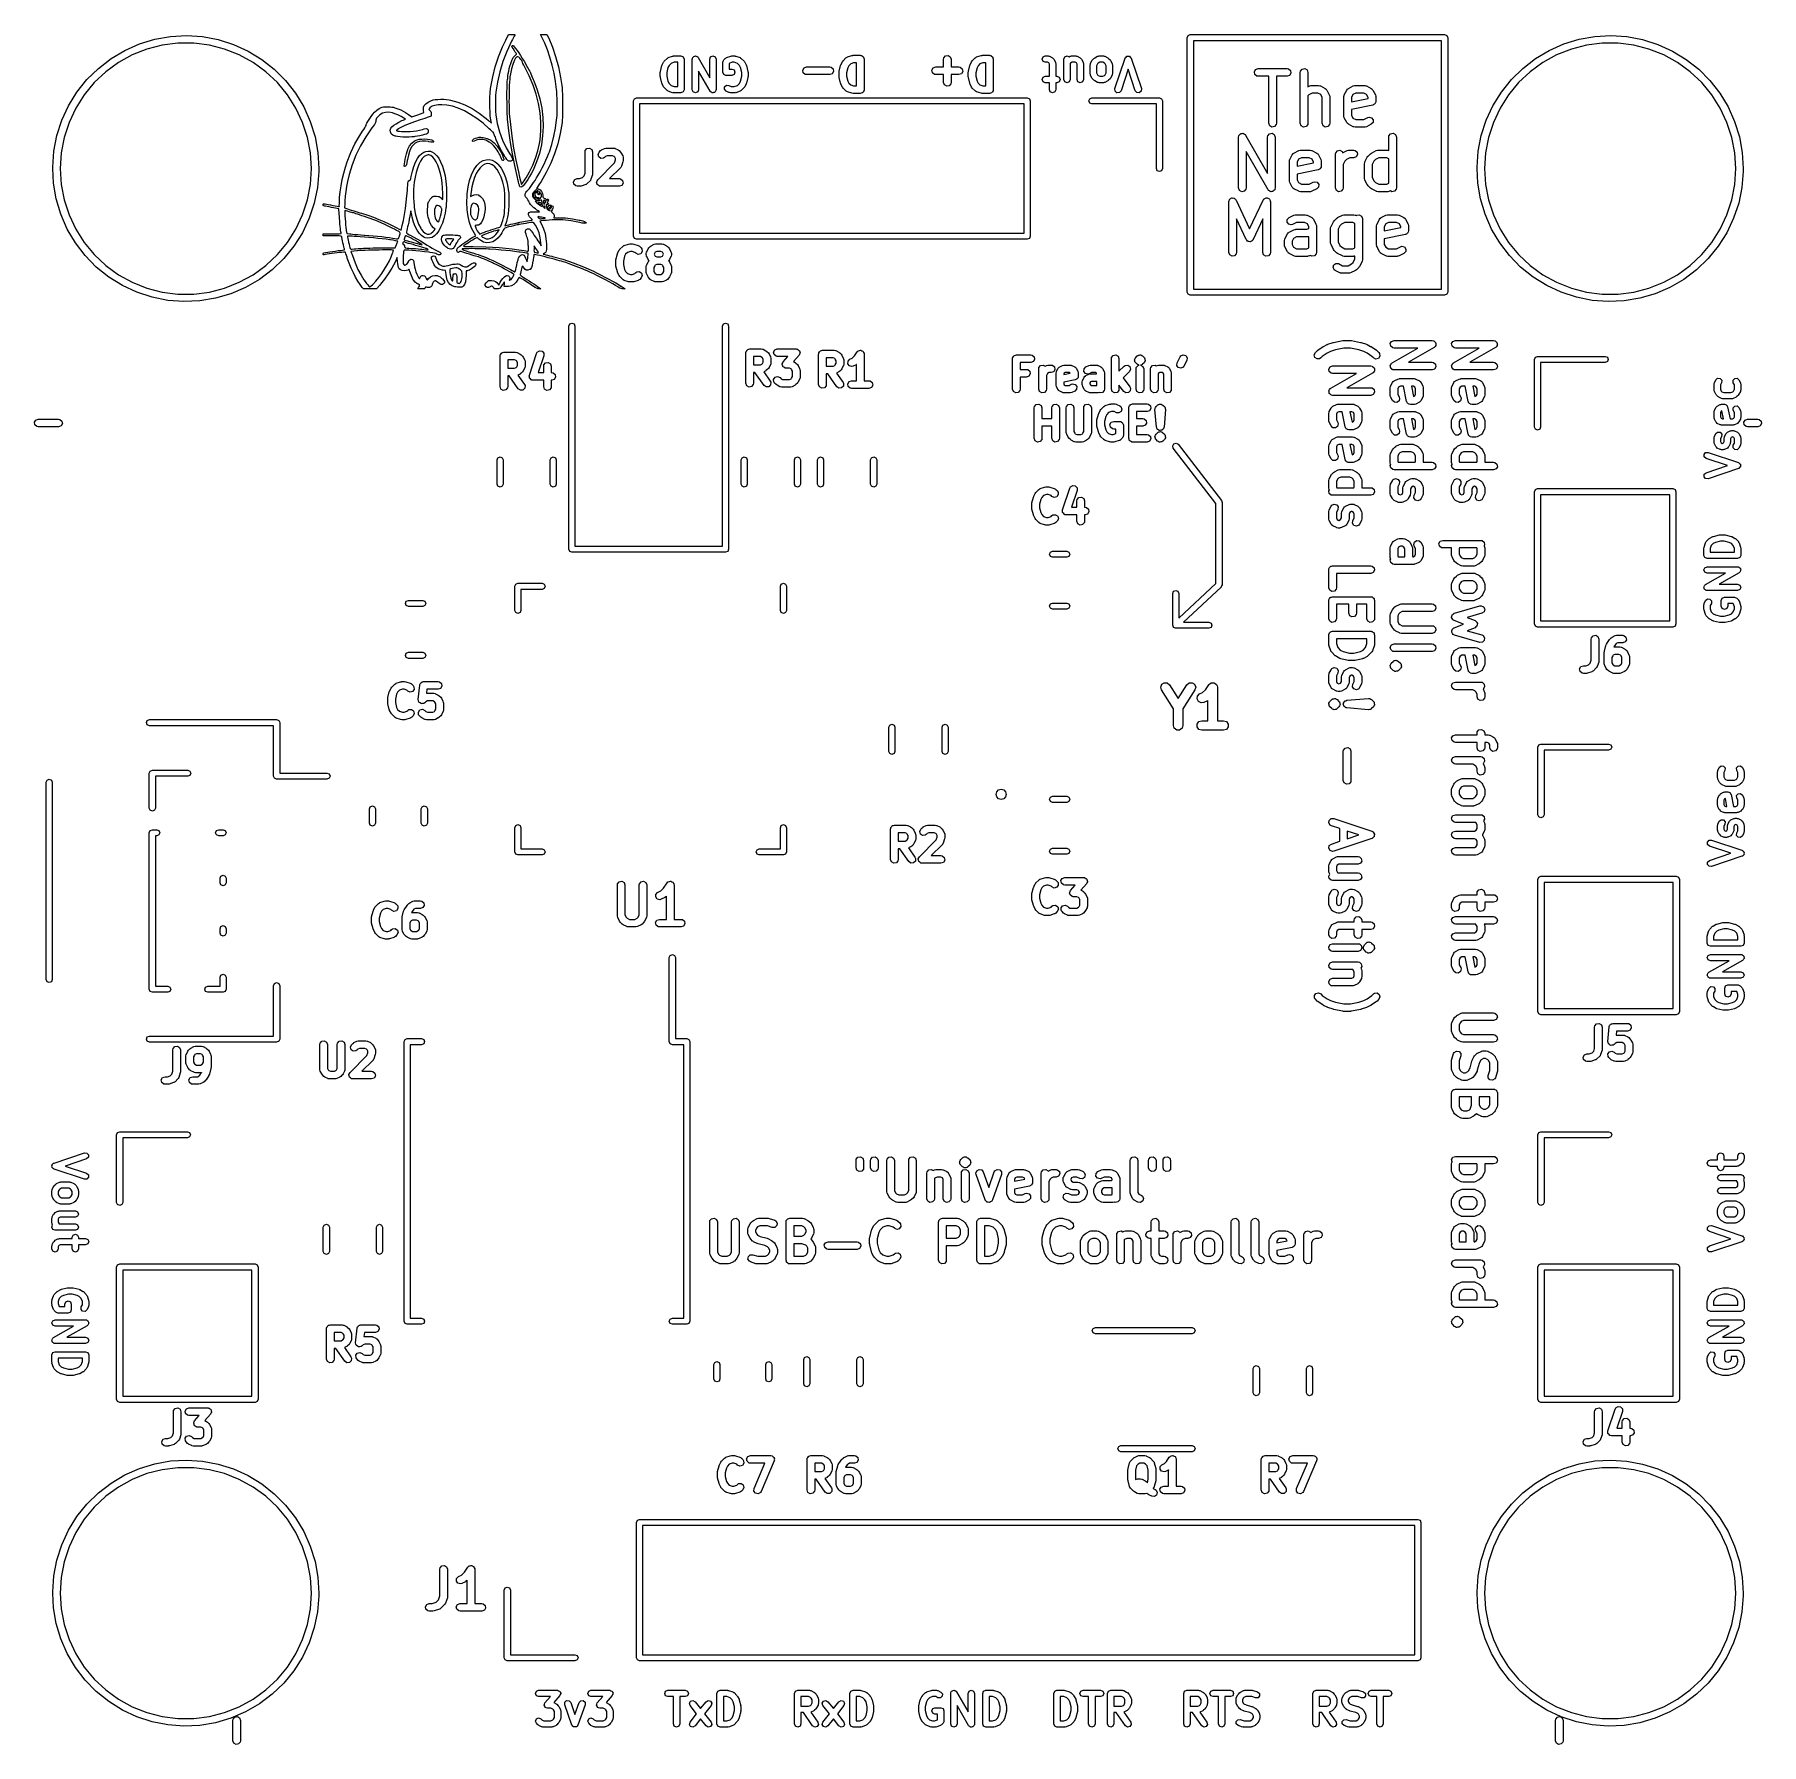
# Model space of a CAD drawing. Extents: x 83 to 117, y -104 to -70.4.
import ezdxf

# ---------------------------------------------------------------- set-up
doc = ezdxf.new("R2010")
doc.units = 0
doc.layers.add('BLACK', color=7, linetype='CONTINUOUS')

msp = doc.modelspace()

# ---------------------------------------------------------------- linework, layer by layer
at = {"layer": 'BLACK', "linetype": 'CONTINUOUS'}
for p, q in [((84.8006, -70.6763), (85.0885, -70.549)), ((85.0885, -70.549), (85.3895, -70.4573)), ((85.5372, -70.5739), (85.2368, -70.651)), ((85.3895, -70.4573), (85.6994, -70.4023)), ((85.8449, -70.535), (85.5372, -70.5739)), ((85.6994, -70.4023), (86.0137, -70.385)), ((86.1551, -70.535), (85.8449, -70.535)), ((86.0137, -70.385), (86.3277, -70.4056)), ((86.4628, -70.5739), (86.1551, -70.535)), ((86.3277, -70.4056), (86.6371, -70.4638)), ((86.7632, -70.651), (86.4628, -70.5739)), ((86.6371, -70.4638), (86.9371, -70.5587)), ((86.9371, -70.5587), (87.2236, -70.689)), ((92.1489, -70.8053), (92.2284, -70.6084)), ((92.2284, -70.6084), (92.2898, -70.4754)), ((92.2898, -70.4754), (92.3432, -70.365)), ((92.4032, -70.4983), (92.311, -70.6971)), ((92.3432, -70.365), (92.4058, -70.365)), ((92.421, -70.4629), (92.4032, -70.4983)), ((92.4058, -70.365), (92.4357, -70.3653)), ((92.4107, -70.5936), (92.4164, -70.5836)), ((92.4159, -70.613), (92.4107, -70.5936)), ((92.4164, -70.5836), (92.4264, -70.5817)), ((92.4399, -70.4252), (92.421, -70.4629)), ((92.4264, -70.5817), (92.4383, -70.5886)), ((92.4357, -70.3653), (92.4578, -70.3659)), ((92.4383, -70.5886), (92.4571, -70.6083)), ((92.4548, -70.395), (92.4399, -70.4252)), ((92.4647, -70.3748), (92.4548, -70.395)), ((92.4571, -70.6083), (92.4817, -70.6388)), ((92.4578, -70.3659), (92.468, -70.3669)), ((92.4683, -70.3671), (92.4647, -70.3748)), ((92.468, -70.3669), (92.4683, -70.3671)), ((93.0114, -70.4436), (92.9709, -70.365)), ((92.9709, -70.365), (93.0992, -70.365)), ((93.0545, -70.5335), (93.0114, -70.4436)), ((93.1089, -70.6672), (93.0545, -70.5335)), ((93.0992, -70.365), (93.1331, -70.4379)), ((93.1331, -70.4379), (93.2063, -70.6125)), ((105.686, -70.4272), (105.703, -70.3848)), ((105.686, -75.4272), (105.686, -70.4272)), ((105.703, -70.3848), (105.746, -70.3672)), ((105.746, -70.3672), (110.746, -70.3672)), ((105.806, -70.4872), (105.806, -75.3672)), ((110.686, -70.4872), (105.806, -70.4872)), ((110.686, -75.3672), (110.686, -70.4872)), ((110.746, -70.3672), (110.788, -70.3848)), ((110.788, -70.3848), (110.806, -70.4272)), ((110.806, -70.4272), (110.806, -75.4272)), ((112.801, -70.6763), (113.088, -70.549)), ((113.088, -70.549), (113.39, -70.4573)), ((113.537, -70.5739), (113.237, -70.651)), ((113.39, -70.4573), (113.699, -70.4023)), ((113.845, -70.535), (113.537, -70.5739)), ((113.699, -70.4023), (114.014, -70.385)), ((114.155, -70.535), (113.845, -70.535)), ((114.014, -70.385), (114.328, -70.4056)), ((114.463, -70.5739), (114.155, -70.535)), ((114.328, -70.4056), (114.637, -70.4638)), ((114.763, -70.651), (114.463, -70.5739)), ((114.637, -70.4638), (114.937, -70.5587)), ((114.937, -70.5587), (115.224, -70.689)), ((84.281, -71.0294), (84.5302, -70.8372)), ((84.6766, -70.9146), (84.4256, -71.0969)), ((84.5302, -70.8372), (84.8006, -70.6763)), ((84.9484, -70.7652), (84.6766, -70.9146)), ((85.2368, -70.651), (84.9484, -70.7652)), ((87.0516, -70.7652), (86.7632, -70.651)), ((87.3234, -70.9146), (87.0516, -70.7652)), ((87.2236, -70.689), (87.4924, -70.8527)), ((87.5744, -71.0969), (87.3234, -70.9146)), ((87.4924, -70.8527), (87.7396, -71.0475)), ((92.0842, -71.0004), (92.1489, -70.8053)), ((92.2336, -70.898), (92.1713, -71.0996)), ((92.311, -70.6971), (92.2336, -70.898)), ((92.3726, -70.984), (92.3865, -70.9354)), ((92.3865, -70.9354), (92.4005, -70.8924)), ((92.4005, -70.8924), (92.4138, -70.8581)), ((92.4138, -70.8581), (92.4189, -70.8474)), ((92.4321, -70.6425), (92.4159, -70.613)), ((92.4189, -70.8474), (92.4372, -70.8167)), ((92.4533, -70.882), (92.4267, -70.9512)), ((92.4596, -70.6832), (92.4321, -70.6425)), ((92.4372, -70.8167), (92.4588, -70.7884)), ((92.4828, -70.8291), (92.4533, -70.882)), ((92.4588, -70.7884), (92.4799, -70.7672)), ((92.4774, -70.7083), (92.4596, -70.6832)), ((92.4926, -70.7315), (92.4774, -70.7083)), ((92.4799, -70.7672), (92.4943, -70.7579)), ((92.4817, -70.6388), (92.5108, -70.6784)), ((92.4834, -70.8282), (92.4828, -70.8291)), ((92.4985, -70.809), (92.4834, -70.8282)), ((92.4997, -70.7458), (92.4926, -70.7315)), ((92.4943, -70.7579), (92.4999, -70.7538)), ((92.511, -70.8015), (92.4985, -70.809)), ((92.4999, -70.7538), (92.4997, -70.7458)), ((92.5108, -70.6784), (92.5433, -70.7252)), ((92.5259, -70.8026), (92.511, -70.8015)), ((92.526, -70.8026), (92.5259, -70.8026)), ((92.545, -70.8125), (92.526, -70.8026)), ((92.5433, -70.7252), (92.5779, -70.7774)), ((92.5671, -70.831), (92.545, -70.8125)), ((92.5882, -70.8535), (92.5671, -70.831)), ((92.5779, -70.7774), (92.6135, -70.8333)), ((92.6038, -70.8755), (92.5882, -70.8535)), ((92.61, -70.8925), (92.6038, -70.8755)), ((92.6102, -70.8943), (92.61, -70.8925)), ((92.6157, -70.9101), (92.6102, -70.8943)), ((92.6135, -70.8333), (92.6487, -70.891)), ((92.6277, -70.9365), (92.6157, -70.9101)), ((92.6446, -70.9701), (92.6277, -70.9365)), ((92.6487, -70.891), (92.6824, -70.9486)), ((92.6824, -70.9486), (92.7134, -71.0045)), ((93.1583, -70.812), (93.1089, -70.6672)), ((93.2017, -70.9653), (93.1583, -70.812)), ((93.2063, -70.6125), (93.2697, -70.7996)), ((93.2697, -70.7996), (93.3231, -70.9979)), ((95.3627, -70.9635), (95.3912, -70.9063)), ((95.3912, -70.9063), (95.399, -70.8996)), ((95.399, -70.8996), (95.4029, -70.8901)), ((95.4029, -70.8901), (95.4601, -70.8329)), ((95.4601, -70.8329), (95.4735, -70.8274)), ((95.4735, -70.8274), (95.4845, -70.8178)), ((95.4845, -70.8178), (95.5702, -70.7893)), ((95.538, -70.9318), (95.4985, -70.9713)), ((95.6001, -70.9111), (95.538, -70.9318)), ((95.5702, -70.7893), (95.5805, -70.79)), ((95.5805, -70.79), (95.59, -70.7861)), ((95.59, -70.7861), (95.7329, -70.7861)), ((95.6704, -70.9111), (95.6001, -70.9111)), ((95.6704, -71.3861), (95.6704, -70.9111)), ((95.7329, -70.7861), (95.7771, -70.8044)), ((95.7771, -70.8044), (95.7954, -70.8486)), ((95.7954, -70.8486), (95.7954, -71.4486)), ((95.9561, -70.8486), (95.9594, -70.8406)), ((95.9561, -71.4486), (95.9561, -70.8486)), ((95.9583, -70.8321), (95.9682, -70.8193)), ((95.9594, -70.8406), (95.9583, -70.8321)), ((95.9682, -70.8193), (95.9744, -70.8044)), ((95.9744, -70.8044), (95.9823, -70.8011)), ((95.9823, -70.8011), (95.9876, -70.7943)), ((95.9876, -70.7943), (96.0036, -70.7923)), ((96.0036, -70.7923), (96.0186, -70.7861)), ((96.0186, -70.7861), (96.0265, -70.7894)), ((96.0265, -70.7894), (96.035, -70.7883)), ((96.035, -70.7883), (96.0478, -70.7982)), ((96.0478, -70.7982), (96.0628, -70.8044)), ((96.0628, -70.8044), (96.066, -70.8123)), ((96.066, -70.8123), (96.0728, -70.8176)), ((96.0728, -70.8176), (96.2989, -71.2132)), ((96.2989, -70.8486), (96.3172, -70.8044)), ((96.2989, -71.2132), (96.2989, -70.8486)), ((96.3172, -70.8044), (96.3614, -70.7861)), ((96.3614, -70.7861), (96.4056, -70.8044)), ((96.4056, -70.8044), (96.4239, -70.8486)), ((96.4239, -70.8486), (96.4239, -71.4486)), ((96.5561, -70.9057), (96.5637, -70.8874)), ((96.5561, -71.1057), (96.5561, -70.9057)), ((96.5637, -70.8874), (96.5744, -70.8615)), ((96.5744, -70.8615), (96.6029, -70.8329)), ((96.6029, -70.8329), (96.6164, -70.8274)), ((96.6164, -70.8274), (96.6274, -70.8178)), ((96.6274, -70.8178), (96.7131, -70.7893)), ((96.743, -70.9111), (96.6811, -70.9317)), ((96.6811, -70.9317), (96.6811, -71.0432)), ((96.7131, -70.7893), (96.7234, -70.79)), ((96.7234, -70.79), (96.7329, -70.7861)), ((96.7329, -70.7861), (96.79, -70.7861)), ((96.7799, -70.9111), (96.743, -70.9111)), ((96.842, -70.9318), (96.7799, -70.9111)), ((96.79, -70.7861), (96.7995, -70.79)), ((96.7995, -70.79), (96.8098, -70.7893)), ((96.8098, -70.7893), (96.8955, -70.8178)), ((96.8815, -70.9713), (96.842, -70.9318)), ((96.8955, -70.8178), (96.9065, -70.8274)), ((96.9065, -70.8274), (96.9199, -70.8329)), ((96.9199, -70.8329), (96.9771, -70.8901)), ((96.9771, -70.8901), (96.981, -70.8996)), ((96.981, -70.8996), (96.9888, -70.9063)), ((96.9888, -70.9063), (97.0173, -70.9635)), ((98.8772, -70.9579), (98.9058, -70.9007)), ((98.9058, -70.9007), (98.9191, -70.8827)), ((98.9191, -70.8827), (98.9198, -70.8813)), ((98.9198, -70.8813), (98.977, -70.8241)), ((98.977, -70.8241), (98.9983, -70.8092)), ((98.9983, -70.8092), (99.0028, -70.8088)), ((99.0028, -70.8088), (99.0063, -70.806)), ((99.0063, -70.806), (99.092, -70.7774)), ((99.0705, -70.9427), (99.0345, -70.9787)), ((99.1279, -70.9236), (99.0705, -70.9427)), ((99.092, -70.7774), (99.1142, -70.7741)), ((99.1142, -70.7741), (99.1157, -70.7736)), ((99.1157, -70.7736), (99.2586, -70.7736)), ((99.1836, -70.9236), (99.1279, -70.9236)), ((99.1836, -71.3736), (99.1836, -70.9236)), ((99.2586, -70.7736), (99.2683, -70.7753)), ((99.2683, -70.7753), (99.2716, -70.7747)), ((99.2716, -70.7747), (99.2745, -70.7764)), ((99.2745, -70.7764), (99.2842, -70.7781)), ((99.2842, -70.7781), (99.2991, -70.7906)), ((99.2991, -70.7906), (99.316, -70.8004)), ((99.316, -70.8004), (99.3183, -70.8067)), ((99.3183, -70.8067), (99.3235, -70.8111)), ((99.3235, -70.8111), (99.3269, -70.8303)), ((99.3269, -70.8303), (99.3336, -70.8486)), ((99.3336, -70.8486), (99.3336, -71.4486)), ((100.895, -70.8486), (100.9, -70.8229)), ((100.895, -71.0021), (100.895, -70.8486)), ((100.9, -70.8229), (100.932, -70.7836)), ((100.932, -70.7836), (100.983, -70.7747)), ((100.983, -70.7747), (101.027, -70.8004)), ((101.027, -70.8004), (101.045, -70.8486)), ((101.045, -70.8486), (101.045, -71.0021)), ((101.417, -70.9579), (101.446, -70.9007)), ((101.446, -70.9007), (101.459, -70.8827)), ((101.459, -70.8827), (101.46, -70.8813)), ((101.46, -70.8813), (101.517, -70.8241)), ((101.517, -70.8241), (101.538, -70.8092)), ((101.538, -70.8092), (101.543, -70.8088)), ((101.543, -70.8088), (101.546, -70.806)), ((101.546, -70.806), (101.632, -70.7774)), ((101.611, -70.9427), (101.574, -70.9787)), ((101.668, -70.9236), (101.611, -70.9427)), ((101.632, -70.7774), (101.654, -70.7741)), ((101.654, -70.7741), (101.656, -70.7736)), ((101.656, -70.7736), (101.799, -70.7736)), ((101.724, -70.9236), (101.668, -70.9236)), ((101.724, -71.3736), (101.724, -70.9236)), ((101.799, -70.7736), (101.808, -70.7753)), ((101.808, -70.7753), (101.812, -70.7747)), ((101.812, -70.7747), (101.814, -70.7764)), ((101.814, -70.7764), (101.824, -70.7781)), ((101.824, -70.7781), (101.839, -70.7906)), ((101.839, -70.7906), (101.856, -70.8004)), ((101.856, -70.8004), (101.858, -70.8067)), ((101.858, -70.8067), (101.864, -70.8111)), ((101.864, -70.8111), (101.867, -70.8303)), ((101.867, -70.8303), (101.874, -70.8486)), ((101.874, -70.8486), (101.874, -71.4486)), ((102.833, -70.8486), (102.852, -70.8044)), ((102.852, -70.8928), (102.833, -70.8486)), ((102.852, -70.8044), (102.896, -70.7861)), ((102.896, -70.9111), (102.852, -70.8928)), ((102.896, -70.7861), (102.953, -70.7861)), ((102.938, -70.9111), (102.896, -70.9111)), ((102.963, -70.9237), (102.938, -70.9111)), ((102.953, -70.7861), (102.966, -70.7916)), ((102.976, -70.949), (102.963, -70.9237)), ((102.966, -70.7916), (102.981, -70.7927)), ((102.976, -71.1861), (102.976, -70.949)), ((102.981, -70.7927), (103.038, -70.8212)), ((103.038, -70.8212), (103.051, -70.8362)), ((103.051, -70.8362), (103.066, -70.8492)), ((103.066, -70.8492), (103.094, -70.9063)), ((103.094, -70.9063), (103.096, -70.9208)), ((103.096, -70.9208), (103.101, -70.9343)), ((103.101, -70.9343), (103.101, -71.1861)), ((103.262, -70.8486), (103.28, -70.8044)), ((103.262, -71.2486), (103.262, -70.8486)), ((103.28, -70.8044), (103.324, -70.7861)), ((103.324, -70.7861), (103.363, -70.8021)), ((103.363, -70.8021), (103.382, -70.7927)), ((103.382, -70.7927), (103.397, -70.7916)), ((103.39, -70.9285), (103.387, -70.9316)), ((103.387, -70.9316), (103.387, -71.2486)), ((103.425, -70.9111), (103.39, -70.9285)), ((103.397, -70.7916), (103.41, -70.7861)), ((103.41, -70.7861), (103.496, -70.7861)), ((103.481, -70.9111), (103.425, -70.9111)), ((103.506, -70.9237), (103.481, -70.9111)), ((103.496, -70.7861), (103.509, -70.7916)), ((103.519, -70.949), (103.506, -70.9237)), ((103.509, -70.7916), (103.524, -70.7927)), ((103.519, -71.2486), (103.519, -70.949)), ((103.524, -70.7927), (103.581, -70.8212)), ((103.581, -70.8212), (103.594, -70.8362)), ((103.594, -70.8362), (103.609, -70.8492)), ((103.609, -70.8492), (103.637, -70.9063)), ((103.637, -70.9063), (103.638, -70.9208)), ((103.638, -70.9208), (103.644, -70.9343)), ((103.644, -70.9343), (103.644, -71.2486)), ((103.776, -70.9629), (103.782, -70.9494)), ((103.782, -70.9494), (103.783, -70.9349)), ((103.783, -70.9349), (103.811, -70.8778)), ((103.811, -70.8778), (103.819, -70.871)), ((103.819, -70.871), (103.823, -70.8615)), ((103.823, -70.8615), (103.852, -70.8329)), ((103.852, -70.8329), (103.861, -70.829)), ((103.861, -70.829), (103.868, -70.8212)), ((103.868, -70.8212), (103.925, -70.7927)), ((103.919, -70.9427), (103.901, -70.9776)), ((103.933, -70.9285), (103.919, -70.9427)), ((103.925, -70.7927), (103.939, -70.7916)), ((103.968, -70.9111), (103.933, -70.9285)), ((103.939, -70.7916), (103.953, -70.7861)), ((103.953, -70.7861), (104.039, -70.7861)), ((104.024, -70.9111), (103.968, -70.9111)), ((104.059, -70.9285), (104.024, -70.9111)), ((104.039, -70.7861), (104.052, -70.7916)), ((104.052, -70.7916), (104.067, -70.7927)), ((104.073, -70.9427), (104.059, -70.9285)), ((104.067, -70.7927), (104.124, -70.8212)), ((104.09, -70.9776), (104.073, -70.9427)), ((104.124, -70.8212), (104.13, -70.829)), ((104.13, -70.829), (104.14, -70.8329)), ((104.14, -70.8329), (104.168, -70.8615)), ((104.168, -70.8615), (104.172, -70.871)), ((104.172, -70.871), (104.18, -70.8778)), ((104.18, -70.8778), (104.209, -70.9349)), ((104.209, -70.9349), (104.21, -70.9494)), ((104.21, -70.9494), (104.215, -70.9629)), ((104.265, -71.4288), (104.465, -70.8288)), ((104.465, -70.8288), (104.468, -70.8253)), ((104.468, -70.8206), (104.483, -70.8076)), ((104.468, -70.8253), (104.468, -70.8206)), ((104.483, -70.8076), (104.496, -70.7927)), ((104.496, -70.7927), (104.501, -70.7923)), ((104.501, -70.7923), (104.505, -70.7893)), ((104.505, -70.7893), (104.524, -70.7907)), ((104.524, -70.7907), (104.544, -70.7893)), ((104.544, -70.7893), (104.548, -70.7923)), ((104.548, -70.7923), (104.552, -70.7927)), ((104.552, -70.7927), (104.565, -70.8076)), ((104.565, -70.8076), (104.58, -70.8206)), ((104.58, -70.8206), (104.581, -70.8253)), ((104.581, -70.8253), (104.584, -70.8288)), ((104.584, -70.8288), (104.784, -71.4288)), ((112.281, -71.0294), (112.53, -70.8372)), ((112.677, -70.9146), (112.426, -71.0969)), ((112.53, -70.8372), (112.801, -70.6763)), ((112.948, -70.7652), (112.677, -70.9146)), ((113.237, -70.651), (112.948, -70.7652)), ((115.052, -70.7652), (114.763, -70.651)), ((115.323, -70.9146), (115.052, -70.7652)), ((115.224, -70.689), (115.492, -70.8527)), ((115.574, -71.0969), (115.323, -70.9146)), ((115.492, -70.8527), (115.74, -71.0475)), ((83.8605, -71.4964), (84.0567, -71.2502)), ((84.0567, -71.2502), (84.281, -71.0294)), ((84.4256, -71.0969), (84.1995, -71.3093)), ((87.8005, -71.3093), (87.5744, -71.0969)), ((87.7396, -71.0475), (87.9615, -71.2707)), ((87.9615, -71.2707), (88.1551, -71.5188)), ((91.997, -71.3924), (92.0338, -71.1954)), ((92.0338, -71.1954), (92.0842, -71.0004)), ((92.1713, -71.0996), (92.1246, -71.3007)), ((92.3168, -71.3173), (92.3191, -71.2798)), ((92.3191, -71.2798), (92.322, -71.2553)), ((92.322, -71.2553), (92.3247, -71.2465)), ((92.3247, -71.2465), (92.3315, -71.2306)), ((92.3292, -71.2042), (92.332, -71.1734)), ((92.3308, -71.2221), (92.3292, -71.2042)), ((92.3315, -71.2306), (92.3308, -71.2221)), ((92.332, -71.1734), (92.3385, -71.133)), ((92.3385, -71.133), (92.3479, -71.0859)), ((92.3479, -71.0859), (92.3595, -71.0352)), ((92.3595, -71.0352), (92.3726, -70.984)), ((92.3669, -71.2409), (92.3626, -71.2972)), ((92.3719, -71.1983), (92.3669, -71.2409)), ((92.3819, -71.1373), (92.3719, -71.1983)), ((92.4028, -71.0364), (92.3819, -71.1373)), ((92.4267, -70.9512), (92.4028, -71.0364)), ((92.6648, -71.0078), (92.6446, -70.9701)), ((92.7522, -71.1791), (92.6648, -71.0078)), ((92.7134, -71.0045), (92.7278, -71.0316)), ((92.7278, -71.0316), (92.7421, -71.0586)), ((92.7421, -71.0586), (92.7536, -71.0793)), ((92.8283, -71.3588), (92.7522, -71.1791)), ((92.7536, -71.0793), (92.7601, -71.0896)), ((92.7601, -71.0896), (92.7604, -71.09)), ((92.7604, -71.09), (92.7659, -71.0994)), ((92.7659, -71.0994), (92.7754, -71.1194)), ((92.7754, -71.1194), (92.7844, -71.14)), ((92.7844, -71.14), (92.796, -71.1673)), ((92.796, -71.1673), (92.8117, -71.2043)), ((92.8117, -71.2043), (92.8291, -71.2455)), ((92.8291, -71.2455), (92.8409, -71.2733)), ((92.8409, -71.2733), (92.9081, -71.4516)), ((93.2384, -71.124), (93.2017, -70.9653)), ((93.2676, -71.2853), (93.2384, -71.124)), ((93.2885, -71.4463), (93.2676, -71.2853)), ((93.3231, -70.9979), (93.366, -71.2061)), ((93.366, -71.2061), (93.3907, -71.365)), ((95.3275, -71.1057), (95.3305, -71.0984)), ((95.3275, -71.1914), (95.3275, -71.1057)), ((95.3305, -71.1987), (95.3275, -71.1914)), ((95.3294, -71.0906), (95.3579, -70.9763)), ((95.3305, -71.0984), (95.3294, -71.0906)), ((95.3294, -71.2066), (95.3305, -71.1987)), ((95.3579, -71.3209), (95.3294, -71.2066)), ((95.3579, -70.9763), (95.3622, -70.9706)), ((95.3622, -70.9706), (95.3627, -70.9635)), ((95.4775, -71.0132), (95.4525, -71.1134)), ((95.4525, -71.1134), (95.4525, -71.1837)), ((95.4525, -71.1837), (95.4775, -71.2839)), ((95.4985, -70.9713), (95.4775, -71.0132)), ((95.4775, -71.2839), (95.4985, -71.3258)), ((96.3072, -71.4796), (96.0811, -71.0839)), ((96.0811, -71.0839), (96.0811, -71.4486)), ((96.5744, -71.1499), (96.5561, -71.1057)), ((96.6186, -71.1682), (96.5744, -71.1499)), ((96.7329, -71.1682), (96.6186, -71.1682)), ((96.6811, -71.0432), (96.7329, -71.0432)), ((96.7329, -71.0432), (96.7771, -71.0615)), ((96.7771, -71.1499), (96.7329, -71.1682)), ((96.7771, -71.0615), (96.7954, -71.1057)), ((96.7954, -71.1057), (96.7771, -71.1499)), ((96.9025, -71.0132), (96.8815, -70.9713)), ((96.8815, -71.3258), (96.9025, -71.2839)), ((96.9275, -71.1134), (96.9025, -71.0132)), ((96.9025, -71.2839), (96.9275, -71.1837)), ((96.9275, -71.1837), (96.9275, -71.1134)), ((97.0173, -70.9635), (97.0178, -70.9706)), ((97.0178, -70.9706), (97.0221, -70.9763)), ((97.0221, -70.9763), (97.0506, -71.0906)), ((97.0506, -71.2066), (97.0221, -71.3209)), ((97.0506, -71.0906), (97.0495, -71.0984)), ((97.0495, -71.0984), (97.0525, -71.1057)), ((97.0525, -71.1914), (97.0495, -71.1987)), ((97.0495, -71.1987), (97.0506, -71.2066)), ((97.0525, -71.1057), (97.0525, -71.1914)), ((98.1276, -71.0641), (98.1532, -71.0197)), ((98.1365, -71.1146), (98.1276, -71.0641)), ((98.1758, -71.1476), (98.1365, -71.1146)), ((98.1532, -71.0197), (98.2014, -71.0021)), ((98.2014, -71.1521), (98.1758, -71.1476)), ((98.2014, -71.0021), (98.6586, -71.0021)), ((98.6586, -71.1521), (98.2014, -71.1521)), ((98.6586, -71.0021), (98.6842, -71.0067)), ((98.7068, -71.1346), (98.6586, -71.1521)), ((98.6842, -71.0067), (98.7235, -71.0396)), ((98.7324, -71.0902), (98.7068, -71.1346)), ((98.7235, -71.0396), (98.7324, -71.0902)), ((98.8407, -71.1057), (98.8433, -71.091)), ((98.8407, -71.1914), (98.8407, -71.1057)), ((98.8419, -71.1947), (98.8407, -71.1914)), ((98.843, -71.2096), (98.8419, -71.1947)), ((98.843, -71.0875), (98.8715, -70.9732)), ((98.8433, -71.091), (98.843, -71.0875)), ((98.8715, -71.3239), (98.843, -71.2096)), ((98.8715, -70.9732), (98.8768, -70.9614)), ((98.8768, -70.9614), (98.8772, -70.9579)), ((99.015, -71.0176), (98.9907, -71.1149)), ((98.9907, -71.1149), (98.9907, -71.1822)), ((98.9907, -71.1822), (99.015, -71.2795)), ((99.0345, -70.9787), (99.015, -71.0176)), ((99.015, -71.2795), (99.0345, -71.3184)), ((100.668, -71.0641), (100.693, -71.0197)), ((100.676, -71.1146), (100.668, -71.0641)), ((100.716, -71.1476), (100.676, -71.1146)), ((100.693, -71.0197), (100.741, -71.0021)), ((100.741, -71.1521), (100.716, -71.1476)), ((100.741, -71.0021), (100.895, -71.0021)), ((100.895, -71.1521), (100.741, -71.1521)), ((100.895, -71.3057), (100.895, -71.1521)), ((101.045, -71.0021), (101.199, -71.0021)), ((101.199, -71.1521), (101.045, -71.1521)), ((101.045, -71.1521), (101.045, -71.3057)), ((101.199, -71.0021), (101.224, -71.0067)), ((101.247, -71.1346), (101.199, -71.1521)), ((101.224, -71.0067), (101.264, -71.0396)), ((101.272, -71.0902), (101.247, -71.1346)), ((101.264, -71.0396), (101.272, -71.0902)), ((101.381, -71.1057), (101.383, -71.091)), ((101.381, -71.1914), (101.381, -71.1057)), ((101.382, -71.1947), (101.381, -71.1914)), ((101.383, -71.2096), (101.382, -71.1947)), ((101.383, -71.0875), (101.412, -70.9732)), ((101.383, -71.091), (101.383, -71.0875)), ((101.412, -71.3239), (101.383, -71.2096)), ((101.412, -70.9732), (101.417, -70.9614)), ((101.417, -70.9614), (101.417, -70.9579)), ((101.555, -71.0176), (101.531, -71.1149)), ((101.531, -71.1149), (101.531, -71.1822)), ((101.531, -71.1822), (101.555, -71.2795)), ((101.574, -70.9787), (101.555, -71.0176)), ((101.555, -71.2795), (101.574, -71.3184)), ((102.833, -71.2486), (102.852, -71.2044)), ((102.852, -71.2928), (102.833, -71.2486)), ((102.852, -71.2044), (102.896, -71.1861)), ((102.896, -71.1861), (102.976, -71.1861)), ((103.101, -71.1861), (103.124, -71.1861)), ((103.124, -71.1861), (103.168, -71.2044)), ((103.168, -71.2044), (103.187, -71.2486)), ((103.187, -71.2486), (103.168, -71.2928)), ((103.28, -71.2928), (103.262, -71.2486)), ((103.387, -71.2486), (103.368, -71.2928)), ((103.537, -71.2928), (103.519, -71.2486)), ((103.644, -71.2486), (103.626, -71.2928)), ((103.776, -71.1343), (103.776, -70.9629)), ((103.782, -71.1477), (103.776, -71.1343)), ((103.783, -71.1622), (103.782, -71.1477)), ((103.811, -71.2194), (103.783, -71.1622)), ((103.819, -71.2261), (103.811, -71.2194)), ((103.823, -71.2356), (103.819, -71.2261)), ((103.852, -71.2642), (103.823, -71.2356)), ((103.861, -71.2681), (103.852, -71.2642)), ((103.868, -71.2759), (103.861, -71.2681)), ((103.925, -71.3045), (103.868, -71.2759)), ((103.901, -70.9776), (103.901, -71.1195)), ((103.901, -71.1195), (103.919, -71.1544)), ((103.919, -71.1544), (103.933, -71.1686)), ((103.933, -71.1686), (103.968, -71.1861)), ((103.968, -71.1861), (104.024, -71.1861)), ((104.024, -71.1861), (104.059, -71.1686)), ((104.059, -71.1686), (104.073, -71.1544)), ((104.124, -71.2759), (104.067, -71.3045)), ((104.073, -71.1544), (104.09, -71.1195)), ((104.09, -71.1195), (104.09, -70.9776)), ((104.13, -71.2681), (104.124, -71.2759)), ((104.14, -71.2642), (104.13, -71.2681)), ((104.168, -71.2356), (104.14, -71.2642)), ((104.172, -71.2261), (104.168, -71.2356)), ((104.18, -71.2194), (104.172, -71.2261)), ((104.209, -71.1622), (104.18, -71.2194)), ((104.21, -71.1477), (104.209, -71.1622)), ((104.215, -71.1343), (104.21, -71.1477)), ((104.215, -70.9629), (104.215, -71.1343)), ((104.524, -71.0462), (104.384, -71.4683)), ((104.665, -71.4683), (104.524, -71.0462)), ((107.005, -71.0966), (107.031, -71.0521)), ((107.014, -71.1471), (107.005, -71.0966)), ((107.053, -71.1801), (107.014, -71.1471)), ((107.031, -71.0521), (107.079, -71.0346)), ((107.079, -71.1846), (107.053, -71.1801)), ((107.079, -71.0346), (107.65, -71.0346)), ((107.29, -71.1846), (107.079, -71.1846)), ((107.29, -72.1096), (107.29, -71.1846)), ((107.65, -71.1846), (107.44, -71.1846)), ((107.44, -71.1846), (107.44, -72.1096)), ((107.65, -71.0346), (107.676, -71.0391)), ((107.698, -71.167), (107.65, -71.1846)), ((107.676, -71.0391), (107.715, -71.0721)), ((107.724, -71.1226), (107.698, -71.167)), ((107.715, -71.0721), (107.724, -71.1226)), ((107.909, -71.1096), (107.913, -71.0839)), ((107.909, -72.1096), (107.909, -71.1096)), ((107.913, -71.0839), (107.946, -71.0446)), ((107.946, -71.0446), (107.997, -71.0357)), ((107.997, -71.0357), (108.041, -71.0614)), ((108.041, -71.0614), (108.059, -71.1096)), ((108.059, -71.1096), (108.059, -71.393)), ((111.861, -71.4964), (112.057, -71.2502)), ((112.057, -71.2502), (112.281, -71.0294)), ((112.426, -71.0969), (112.2, -71.3093)), ((115.8, -71.3093), (115.574, -71.0969)), ((115.74, -71.0475), (115.962, -71.2707)), ((115.962, -71.2707), (116.155, -71.5188)), ((83.6954, -71.7643), (83.8605, -71.4964)), ((84.0018, -71.5482), (83.8356, -71.8101)), ((84.1995, -71.3093), (84.0018, -71.5482)), ((87.9982, -71.5482), (87.8005, -71.3093)), ((88.1644, -71.8101), (87.9982, -71.5482)), ((88.1551, -71.5188), (88.3174, -71.7885)), ((91.9758, -71.6974), (91.9784, -71.6009)), ((91.9784, -71.6009), (91.984, -71.5083)), ((91.984, -71.5083), (91.9926, -71.4235)), ((91.9926, -71.4235), (91.997, -71.3924)), ((92.0861, -71.6181), (92.0846, -71.686)), ((92.089, -71.5568), (92.0861, -71.6181)), ((92.0931, -71.5067), (92.089, -71.5568)), ((92.0939, -71.5), (92.0931, -71.5067)), ((92.1246, -71.3007), (92.0939, -71.5)), ((92.313, -71.5594), (92.3131, -71.489)), ((92.3133, -71.6331), (92.313, -71.5594)), ((92.3131, -71.489), (92.3138, -71.4239)), ((92.3138, -71.4239), (92.315, -71.366)), ((92.315, -71.366), (92.3168, -71.3173)), ((92.3531, -71.6023), (92.3529, -71.684)), ((92.3542, -71.5199), (92.3531, -71.6023)), ((92.3562, -71.4396), (92.3542, -71.5199)), ((92.359, -71.3644), (92.3562, -71.4396)), ((92.3626, -71.2972), (92.359, -71.3644)), ((92.8895, -71.5397), (92.8283, -71.3588)), ((92.9354, -71.721), (92.8895, -71.5397)), ((92.9081, -71.4516), (92.96, -71.6319)), ((93.2916, -71.4795), (93.2885, -71.4463)), ((93.2961, -71.5502), (93.2916, -71.4795)), ((93.2993, -71.6295), (93.2961, -71.5502)), ((93.301, -71.7132), (93.2993, -71.6295)), ((93.3907, -71.365), (93.3954, -71.4102)), ((93.3954, -71.4102), (93.3993, -71.4685)), ((93.3993, -71.4685), (93.4023, -71.5368)), ((93.4023, -71.5368), (93.4046, -71.6123)), ((93.4046, -71.6123), (93.406, -71.692)), ((94.8, -71.67), (94.8176, -71.6276)), ((94.8176, -71.6276), (94.86, -71.61)), ((94.86, -71.61), (102.54, -71.61)), ((95.3622, -71.3266), (95.3579, -71.3209)), ((95.3627, -71.3337), (95.3622, -71.3266)), ((95.3912, -71.3908), (95.3627, -71.3337)), ((95.399, -71.3975), (95.3912, -71.3908)), ((95.4029, -71.4071), (95.399, -71.3975)), ((95.4601, -71.4642), (95.4029, -71.4071)), ((95.4735, -71.4698), (95.4601, -71.4642)), ((95.4845, -71.4793), (95.4735, -71.4698)), ((95.5702, -71.5079), (95.4845, -71.4793)), ((95.4985, -71.3258), (95.538, -71.3654)), ((95.538, -71.3654), (95.6001, -71.3861)), ((95.5805, -71.5071), (95.5702, -71.5079)), ((95.59, -71.5111), (95.5805, -71.5071)), ((95.7329, -71.5111), (95.59, -71.5111)), ((95.6001, -71.3861), (95.6704, -71.3861)), ((95.7771, -71.4928), (95.7329, -71.5111)), ((95.7954, -71.4486), (95.7771, -71.4928)), ((95.9744, -71.4928), (95.9561, -71.4486)), ((96.0186, -71.5111), (95.9744, -71.4928)), ((96.0628, -71.4928), (96.0186, -71.5111)), ((96.0811, -71.4486), (96.0628, -71.4928)), ((96.3139, -71.4848), (96.3072, -71.4796)), ((96.3172, -71.4928), (96.3139, -71.4848)), ((96.3322, -71.499), (96.3172, -71.4928)), ((96.345, -71.5089), (96.3322, -71.499)), ((96.3535, -71.5078), (96.345, -71.5089)), ((96.3614, -71.5111), (96.3535, -71.5078)), ((96.3764, -71.5049), (96.3614, -71.5111)), ((96.3924, -71.5028), (96.3764, -71.5049)), ((96.3977, -71.496), (96.3924, -71.5028)), ((96.4056, -71.4928), (96.3977, -71.496)), ((96.4118, -71.4778), (96.4056, -71.4928)), ((96.4217, -71.465), (96.4118, -71.4778)), ((96.4239, -71.4486), (96.4206, -71.4565)), ((96.4206, -71.4565), (96.4217, -71.465)), ((96.5878, -71.4398), (96.5912, -71.392)), ((96.6192, -71.4759), (96.5878, -71.4398)), ((96.5912, -71.392), (96.6274, -71.3607)), ((96.6763, -71.5045), (96.6192, -71.4759)), ((96.6274, -71.3607), (96.6751, -71.3641)), ((96.6751, -71.3641), (96.719, -71.3861)), ((96.6908, -71.5055), (96.6763, -71.5045)), ((96.7043, -71.5111), (96.6908, -71.5055)), ((96.79, -71.5111), (96.7043, -71.5111)), ((96.719, -71.3861), (96.7799, -71.3861)), ((96.7799, -71.3861), (96.842, -71.3654)), ((96.7995, -71.5071), (96.79, -71.5111)), ((96.8098, -71.5079), (96.7995, -71.5071)), ((96.8955, -71.4793), (96.8098, -71.5079)), ((96.842, -71.3654), (96.8815, -71.3258)), ((96.9065, -71.4698), (96.8955, -71.4793)), ((96.9199, -71.4642), (96.9065, -71.4698)), ((96.9771, -71.4071), (96.9199, -71.4642)), ((96.981, -71.3975), (96.9771, -71.4071)), ((96.9888, -71.3908), (96.981, -71.3975)), ((97.0173, -71.3337), (96.9888, -71.3908)), ((97.0178, -71.3266), (97.0173, -71.3337)), ((97.0221, -71.3209), (97.0178, -71.3266)), ((98.8735, -71.3268), (98.8715, -71.3239)), ((98.8772, -71.3393), (98.8735, -71.3268)), ((98.9058, -71.3964), (98.8772, -71.3393)), ((98.907, -71.3975), (98.9058, -71.3964)), ((98.9198, -71.4159), (98.907, -71.3975)), ((98.977, -71.473), (98.9198, -71.4159)), ((98.981, -71.4749), (98.977, -71.473)), ((98.9834, -71.4787), (98.981, -71.4749)), ((99.0063, -71.4912), (98.9834, -71.4787)), ((99.092, -71.5197), (99.0063, -71.4912)), ((99.0345, -71.3184), (99.0705, -71.3544)), ((99.0705, -71.3544), (99.1279, -71.3736)), ((99.0936, -71.5197), (99.092, -71.5197)), ((99.1157, -71.5236), (99.0936, -71.5197)), ((99.2586, -71.5236), (99.1157, -71.5236)), ((99.1279, -71.3736), (99.1836, -71.3736)), ((99.2769, -71.5169), (99.2586, -71.5236)), ((99.2961, -71.5135), (99.2769, -71.5169)), ((99.3004, -71.5083), (99.2961, -71.5135)), ((99.3068, -71.506), (99.3004, -71.5083)), ((99.3165, -71.4891), (99.3068, -71.506)), ((99.329, -71.4742), (99.3165, -71.4891)), ((99.3308, -71.4645), (99.329, -71.4742)), ((99.3324, -71.4616), (99.3308, -71.4645)), ((99.3336, -71.4486), (99.3319, -71.4583)), ((99.3319, -71.4583), (99.3324, -71.4616)), ((100.913, -71.3539), (100.895, -71.3057)), ((100.957, -71.3796), (100.913, -71.3539)), ((101.007, -71.3707), (100.957, -71.3796)), ((101.04, -71.3314), (101.007, -71.3707)), ((101.045, -71.3057), (101.04, -71.3314)), ((101.414, -71.3268), (101.412, -71.3239)), ((101.417, -71.3393), (101.414, -71.3268)), ((101.446, -71.3964), (101.417, -71.3393)), ((101.447, -71.3975), (101.446, -71.3964)), ((101.46, -71.4159), (101.447, -71.3975)), ((101.517, -71.473), (101.46, -71.4159)), ((101.521, -71.4749), (101.517, -71.473)), ((101.523, -71.4787), (101.521, -71.4749)), ((101.546, -71.4912), (101.523, -71.4787)), ((101.632, -71.5197), (101.546, -71.4912)), ((101.574, -71.3184), (101.611, -71.3544)), ((101.611, -71.3544), (101.668, -71.3736)), ((101.634, -71.5197), (101.632, -71.5197)), ((101.656, -71.5236), (101.634, -71.5197)), ((101.799, -71.5236), (101.656, -71.5236)), ((101.668, -71.3736), (101.724, -71.3736)), ((101.817, -71.5169), (101.799, -71.5236)), ((101.836, -71.5135), (101.817, -71.5169)), ((101.84, -71.5083), (101.836, -71.5135)), ((101.847, -71.506), (101.84, -71.5083)), ((101.857, -71.4891), (101.847, -71.506)), ((101.869, -71.4742), (101.857, -71.4891)), ((101.871, -71.4645), (101.869, -71.4742)), ((101.872, -71.4616), (101.871, -71.4645)), ((101.874, -71.4486), (101.872, -71.4583)), ((101.872, -71.4583), (101.872, -71.4616)), ((102.54, -71.61), (102.582, -71.6276)), ((102.582, -71.6276), (102.6, -71.67)), ((102.896, -71.3111), (102.852, -71.2928)), ((102.976, -71.3111), (102.896, -71.3111)), ((102.976, -71.4486), (102.976, -71.3111)), ((102.994, -71.4928), (102.976, -71.4486)), ((103.039, -71.5111), (102.994, -71.4928)), ((103.083, -71.4928), (103.039, -71.5111)), ((103.101, -71.4486), (103.083, -71.4928)), ((103.124, -71.3111), (103.101, -71.3111)), ((103.101, -71.3111), (103.101, -71.4486)), ((103.168, -71.2928), (103.124, -71.3111)), ((103.324, -71.3111), (103.28, -71.2928)), ((103.368, -71.2928), (103.324, -71.3111)), ((103.581, -71.3111), (103.537, -71.2928)), ((103.626, -71.2928), (103.581, -71.3111)), ((103.75, -71.67), (103.768, -71.6276)), ((103.768, -71.6276), (103.81, -71.61)), ((103.81, -71.61), (105.14, -71.61)), ((103.939, -71.3055), (103.925, -71.3045)), ((103.953, -71.3111), (103.939, -71.3055)), ((104.039, -71.3111), (103.953, -71.3111)), ((104.052, -71.3055), (104.039, -71.3111)), ((104.067, -71.3045), (104.052, -71.3055)), ((104.268, -71.4765), (104.265, -71.4288)), ((104.305, -71.5079), (104.268, -71.4765)), ((104.352, -71.5045), (104.305, -71.5079)), ((104.384, -71.4683), (104.352, -71.5045)), ((104.696, -71.5045), (104.665, -71.4683)), ((104.744, -71.5079), (104.696, -71.5045)), ((104.78, -71.4765), (104.744, -71.5079)), ((104.784, -71.4288), (104.78, -71.4765)), ((105.14, -71.61), (105.182, -71.6276)), ((105.182, -71.6276), (105.2, -71.67)), ((108.059, -71.393), (108.093, -71.3758)), ((108.076, -71.5522), (108.059, -71.5692)), ((108.059, -71.5692), (108.059, -72.1096)), ((108.144, -71.5179), (108.076, -71.5522)), ((108.093, -71.3758), (108.118, -71.3684)), ((108.118, -71.3684), (108.122, -71.3694)), ((108.122, -71.3694), (108.126, -71.3679)), ((108.126, -71.3679), (108.269, -71.3679)), ((108.252, -71.5179), (108.144, -71.5179)), ((108.309, -71.5464), (108.252, -71.5179)), ((108.269, -71.3679), (108.295, -71.3724)), ((108.295, -71.3724), (108.298, -71.3753)), ((108.298, -71.3753), (108.303, -71.3758)), ((108.303, -71.3758), (108.398, -71.4235)), ((108.337, -71.6035), (108.309, -71.5464)), ((108.337, -72.1096), (108.337, -71.6035)), ((108.398, -71.4235), (108.419, -71.439)), ((108.419, -71.439), (108.423, -71.4493)), ((108.423, -71.4493), (108.432, -71.457)), ((108.432, -71.457), (108.479, -71.5522)), ((108.479, -71.5522), (108.487, -71.5772)), ((108.487, -71.5772), (108.486, -71.5816)), ((108.486, -71.5816), (108.487, -71.5858)), ((108.487, -71.5858), (108.487, -72.1096)), ((108.766, -71.5858), (108.77, -71.5601)), ((108.766, -71.9667), (108.766, -71.5858)), ((108.77, -71.5601), (108.773, -71.5567)), ((108.773, -71.5567), (108.774, -71.5522)), ((108.774, -71.5522), (108.821, -71.457)), ((108.821, -71.457), (108.837, -71.4361)), ((108.837, -71.4361), (108.847, -71.4316)), ((108.847, -71.4316), (108.855, -71.4235)), ((108.855, -71.4235), (108.95, -71.3758)), ((108.944, -71.5464), (108.916, -71.6035)), ((108.916, -71.6035), (108.916, -71.6848)), ((108.916, -71.6848), (109.242, -71.6195)), ((109.001, -71.5179), (108.944, -71.5464)), ((108.95, -71.3758), (108.975, -71.3684)), ((108.975, -71.3684), (108.979, -71.3694)), ((108.979, -71.3694), (108.984, -71.3679)), ((108.984, -71.3679), (109.174, -71.3679)), ((109.156, -71.5179), (109.001, -71.5179)), ((109.213, -71.5464), (109.156, -71.5179)), ((109.174, -71.3679), (109.2, -71.3724)), ((109.2, -71.3724), (109.203, -71.3753)), ((109.203, -71.3753), (109.208, -71.3758)), ((109.208, -71.3758), (109.303, -71.4235)), ((109.242, -71.6035), (109.213, -71.5464)), ((109.242, -71.6195), (109.242, -71.6035)), ((109.303, -71.4235), (109.324, -71.439)), ((109.324, -71.439), (109.328, -71.4493)), ((109.328, -71.4493), (109.336, -71.457)), ((109.336, -71.457), (109.384, -71.5522)), ((109.384, -71.5522), (109.391, -71.5772)), ((109.391, -71.5772), (109.39, -71.5816)), ((109.39, -71.5816), (109.392, -71.5858)), ((109.392, -71.5858), (109.392, -71.681)), ((111.695, -71.7643), (111.861, -71.4964)), ((112.002, -71.5482), (111.836, -71.8101)), ((112.2, -71.3093), (112.002, -71.5482)), ((115.998, -71.5482), (115.8, -71.3093)), ((116.164, -71.8101), (115.998, -71.5482)), ((116.155, -71.5188), (116.317, -71.7885)), ((83.5636, -72.0501), (83.6954, -71.7643)), ((83.8356, -71.8101), (83.7036, -72.0908)), ((88.2964, -72.0908), (88.1644, -71.8101)), ((88.3174, -71.7885), (88.4462, -72.0757)), ((89.6294, -71.995), (89.656, -71.9569)), ((89.656, -71.9569), (89.6812, -71.9233)), ((89.6812, -71.9233), (89.7032, -71.8971)), ((89.7032, -71.8971), (89.7067, -71.8933)), ((89.7067, -71.8933), (89.7537, -71.8505)), ((89.7537, -71.8505), (89.8026, -71.8192)), ((89.8129, -71.9455), (89.7715, -71.9855)), ((89.8026, -71.8192), (89.8151, -71.813)), ((89.8667, -71.9124), (89.8129, -71.9455)), ((89.8151, -71.813), (89.841, -71.8012)), ((89.841, -71.8012), (89.8622, -71.7934)), ((89.8622, -71.7934), (89.8834, -71.7889)), ((89.9259, -71.8948), (89.8667, -71.9124)), ((89.8834, -71.7889), (89.9095, -71.7868)), ((89.9095, -71.7868), (89.945, -71.7863)), ((89.991, -71.8927), (89.9259, -71.8948)), ((89.945, -71.7863), (89.9683, -71.7863)), ((89.9683, -71.7863), (90.0146, -71.7872)), ((90.0627, -71.9057), (89.991, -71.8927)), ((90.0146, -71.7872), (90.0498, -71.7896)), ((90.0498, -71.7896), (90.0796, -71.7946)), ((90.1094, -71.9212), (90.0627, -71.9057)), ((90.0796, -71.7946), (90.1096, -71.8028)), ((90.1688, -71.9459), (90.1094, -71.9212)), ((90.1096, -71.8028), (90.129, -71.8093)), ((90.129, -71.8093), (90.2241, -71.8479)), ((90.2301, -71.976), (90.1688, -71.9459)), ((90.2241, -71.8479), (90.3177, -71.8979)), ((90.3177, -71.8979), (90.3751, -71.9343)), ((90.3751, -71.9343), (90.4433, -71.9799)), ((90.4433, -71.9799), (90.564, -71.9412)), ((90.564, -71.9412), (90.6116, -71.9256)), ((90.6116, -71.9256), (90.6452, -71.9135)), ((90.6452, -71.9135), (90.6664, -71.9044)), ((90.6664, -71.9044), (90.6773, -71.8972)), ((90.6695, -71.8329), (90.6702, -71.8033)), ((90.6728, -71.865), (90.6695, -71.8329)), ((90.6702, -71.8033), (90.6718, -71.7939)), ((90.6718, -71.7939), (90.6881, -71.7603)), ((90.6793, -71.89), (90.6728, -71.865)), ((90.6773, -71.8972), (90.6797, -71.8911)), ((90.6797, -71.8911), (90.6793, -71.89)), ((90.6881, -71.7603), (90.7188, -71.7272)), ((90.7188, -71.7272), (90.7615, -71.6965)), ((90.7615, -71.6965), (90.8141, -71.6697)), ((90.7819, -71.8222), (90.7785, -71.8376)), ((90.7785, -71.8376), (90.7892, -71.853)), ((90.7996, -71.8026), (90.7819, -71.8222)), ((90.7892, -71.853), (90.7986, -71.861)), ((90.7986, -71.861), (90.8137, -71.8776)), ((90.8059, -71.7971), (90.7996, -71.8026)), ((90.8447, -71.7746), (90.8059, -71.7971)), ((90.8137, -71.8776), (90.8218, -71.9005)), ((90.8141, -71.6697), (90.8645, -71.6514)), ((90.82, -71.9672), (90.8171, -71.9701)), ((90.8252, -71.9502), (90.82, -71.9672)), ((90.8218, -71.9005), (90.8245, -71.92)), ((90.8245, -71.92), (90.8252, -71.9502)), ((90.8966, -71.7581), (90.8447, -71.7746)), ((90.8645, -71.6514), (90.9024, -71.6436)), ((90.9594, -71.748), (90.8966, -71.7581)), ((90.9024, -71.6436), (90.9522, -71.6387)), ((90.9522, -71.6387), (91.0094, -71.6366)), ((91.0308, -71.745), (90.9594, -71.748)), ((91.0094, -71.6366), (91.0693, -71.6374)), ((91.1291, -71.7524), (91.0308, -71.745)), ((91.0693, -71.6374), (91.1276, -71.641)), ((91.1276, -71.641), (91.1796, -71.6474)), ((91.2411, -71.7753), (91.1291, -71.7524)), ((91.1796, -71.6474), (91.2017, -71.6517)), ((91.2017, -71.6517), (91.3444, -71.6919)), ((91.3567, -71.8134), (91.2411, -71.7753)), ((91.3444, -71.6919), (91.4863, -71.7487)), ((91.4754, -71.8663), (91.3567, -71.8134)), ((91.5963, -71.9336), (91.4754, -71.8663)), ((91.4863, -71.7487), (91.6271, -71.8217)), ((91.7188, -72.0149), (91.5963, -71.9336)), ((91.6271, -71.8217), (91.7664, -71.9109)), ((91.7664, -71.9109), (91.9039, -72.016)), ((91.9762, -71.7937), (91.9758, -71.6974)), ((91.9796, -71.8857), (91.9762, -71.7937)), ((91.9861, -71.9695), (91.9796, -71.8857)), ((91.9956, -72.0409), (91.9861, -71.9695)), ((92.0846, -71.686), (92.0845, -71.7562)), ((92.0845, -71.7562), (92.0856, -71.824)), ((92.0856, -71.824), (92.0881, -71.8852)), ((92.0881, -71.8852), (92.0919, -71.9352)), ((92.0919, -71.9352), (92.0929, -71.9442)), ((92.0929, -71.9442), (92.1217, -72.1153)), ((92.3139, -71.684), (92.3133, -71.6331)), ((92.3142, -71.7082), (92.3139, -71.684)), ((92.3155, -71.7827), (92.3142, -71.7082)), ((92.3173, -71.8546), (92.3155, -71.7827)), ((92.3196, -71.922), (92.3173, -71.8546)), ((92.3224, -71.9829), (92.3196, -71.922)), ((92.3529, -71.684), (92.3536, -71.7622)), ((92.3536, -71.7622), (92.3553, -71.8339)), ((92.3553, -71.8339), (92.3582, -71.8961)), ((92.3582, -71.8961), (92.3595, -71.917)), ((92.3595, -71.917), (92.3795, -72.1346)), ((92.966, -71.9018), (92.9354, -71.721)), ((92.96, -71.6319), (92.9966, -71.8132)), ((92.981, -72.0811), (92.966, -71.9018)), ((92.9966, -71.8132), (93.0179, -71.9947)), ((93.2933, -72.0079), (93.2975, -71.9486)), ((93.2975, -71.9486), (93.3002, -71.877)), ((93.3002, -71.877), (93.3014, -71.7971)), ((93.3014, -71.7971), (93.301, -71.7132)), ((93.4049, -71.9268), (93.4028, -71.9939)), ((93.4062, -71.8522), (93.4049, -71.9268)), ((93.406, -71.692), (93.4065, -71.7729)), ((93.4065, -71.7729), (93.4062, -71.8522)), ((94.8, -74.33), (94.8, -71.67)), ((94.92, -71.73), (94.92, -74.27)), ((102.48, -71.73), (94.92, -71.73)), ((102.48, -74.27), (102.48, -71.73)), ((102.6, -71.67), (102.6, -74.33)), ((103.768, -71.7124), (103.75, -71.67)), ((103.81, -71.73), (103.768, -71.7124)), ((105.08, -71.73), (103.81, -71.73)), ((105.08, -73), (105.08, -71.73)), ((105.2, -71.67), (105.2, -73)), ((108.767, -71.9709), (108.766, -71.9667)), ((109.332, -71.7546), (108.916, -71.8377)), ((108.916, -71.8377), (108.916, -71.949)), ((108.916, -71.949), (108.944, -72.0061)), ((109.342, -71.7481), (109.332, -71.7546)), ((109.354, -71.746), (109.342, -71.7481)), ((109.363, -71.7352), (109.354, -71.746)), ((109.375, -71.7279), (109.363, -71.7352)), ((109.379, -71.7162), (109.375, -71.7279)), ((109.387, -71.7067), (109.379, -71.7162)), ((109.392, -71.681), (109.387, -71.7067)), ((111.564, -72.0501), (111.695, -71.7643)), ((111.836, -71.8101), (111.704, -72.0908)), ((116.296, -72.0908), (116.164, -71.8101)), ((116.317, -71.7885), (116.446, -72.0757)), ((83.4672, -72.3497), (83.5636, -72.0501)), ((83.7036, -72.0908), (83.6077, -72.3858)), ((88.3923, -72.3858), (88.2964, -72.0908)), ((88.4462, -72.0757), (88.5395, -72.3762)), ((89.4205, -72.3496), (89.4736, -72.2673)), ((89.4736, -72.2673), (89.498, -72.2298)), ((89.498, -72.2298), (89.5187, -72.1962)), ((89.5187, -72.1962), (89.5341, -72.1695)), ((89.5341, -72.1695), (89.5423, -72.1524)), ((89.6574, -72.2006), (89.5371, -72.3736)), ((89.5423, -72.1524), (89.5433, -72.1485)), ((89.5433, -72.1485), (89.548, -72.1326)), ((89.548, -72.1326), (89.5609, -72.1063)), ((89.5609, -72.1063), (89.58, -72.0726)), ((89.58, -72.0726), (89.6035, -72.0346)), ((89.6035, -72.0346), (89.6294, -71.995)), ((89.6863, -72.1618), (89.6574, -72.2006)), ((89.7078, -72.1315), (89.6863, -72.1618)), ((89.722, -72.1091), (89.7078, -72.1315)), ((89.7302, -72.0919), (89.722, -72.1091)), ((89.734, -72.0772), (89.7302, -72.0919)), ((89.735, -72.0623), (89.734, -72.0772)), ((89.7354, -72.0506), (89.735, -72.0623)), ((89.7397, -72.0308), (89.7354, -72.0506)), ((89.7508, -72.0109), (89.7397, -72.0308)), ((89.7715, -71.9855), (89.7508, -72.0109)), ((90.0192, -72.2433), (90.0307, -72.2069)), ((90.0223, -72.2804), (90.0192, -72.2433)), ((90.0397, -72.3139), (90.0223, -72.2804)), ((90.0307, -72.2069), (90.0517, -72.1792)), ((90.0517, -72.1792), (90.0864, -72.1487)), ((90.0864, -72.1487), (90.1324, -72.1171)), ((90.1324, -72.1171), (90.1872, -72.086)), ((90.1416, -72.2463), (90.1397, -72.2525)), ((90.1397, -72.2525), (90.1465, -72.2574)), ((90.154, -72.2362), (90.1416, -72.2463)), ((90.1465, -72.2574), (90.152, -72.2599)), ((90.152, -72.2599), (90.1682, -72.2632)), ((90.1785, -72.2196), (90.154, -72.2362)), ((90.1682, -72.2632), (90.1991, -72.2658)), ((90.187, -72.2141), (90.1785, -72.2196)), ((90.2393, -72.1851), (90.187, -72.2141)), ((90.1872, -72.086), (90.2485, -72.057)), ((90.1991, -72.2658), (90.2428, -72.2677)), ((90.2874, -72.0087), (90.2301, -71.976)), ((90.3076, -72.1535), (90.2393, -72.1851)), ((90.2428, -72.2677), (90.2971, -72.2686)), ((90.2485, -72.057), (90.2707, -72.0477)), ((90.2707, -72.0477), (90.319, -72.0283)), ((90.319, -72.0283), (90.2874, -72.0087)), ((90.2971, -72.2686), (90.3308, -72.2687)), ((90.3921, -72.1192), (90.3076, -72.1535)), ((90.3308, -72.2687), (90.4097, -72.2676)), ((90.4929, -72.0823), (90.3921, -72.1192)), ((90.4097, -72.2676), (90.4766, -72.2638)), ((90.4766, -72.2638), (90.5359, -72.257)), ((90.61, -72.0428), (90.4929, -72.0823)), ((90.5359, -72.257), (90.5921, -72.2464)), ((90.5921, -72.2464), (90.6497, -72.2314)), ((90.6505, -72.0294), (90.61, -72.0428)), ((90.6497, -72.2314), (90.6859, -72.2204)), ((90.7018, -72.0122), (90.6505, -72.0294)), ((90.6859, -72.2204), (90.7215, -72.213)), ((90.7463, -71.9969), (90.7018, -72.0122)), ((90.7215, -72.213), (90.7461, -72.2177)), ((90.7461, -72.2177), (90.7609, -72.235)), ((90.782, -71.9842), (90.7463, -71.9969)), ((90.7603, -72.3014), (90.7499, -72.31)), ((90.7666, -72.2869), (90.7603, -72.3014)), ((90.7609, -72.235), (90.7667, -72.2626)), ((90.7667, -72.2626), (90.7666, -72.2869)), ((90.8063, -71.975), (90.782, -71.9842)), ((90.8171, -71.9701), (90.8063, -71.975)), ((91.8421, -72.11), (91.7188, -72.0149)), ((91.9655, -72.2183), (91.8421, -72.11)), ((91.9039, -72.016), (91.9478, -72.0532)), ((91.9478, -72.0532), (92.0065, -72.1042)), ((91.9896, -72.2403), (91.9655, -72.2183)), ((92.014, -72.2617), (91.9896, -72.2403)), ((92.0065, -72.1042), (91.9956, -72.0409)), ((92.0319, -72.2763), (92.014, -72.2617)), ((92.0405, -72.2817), (92.0319, -72.2763)), ((92.0446, -72.2866), (92.0405, -72.2817)), ((92.0531, -72.3045), (92.0446, -72.2866)), ((92.0641, -72.3324), (92.0531, -72.3045)), ((92.1217, -72.1153), (92.1656, -72.2803)), ((92.1656, -72.2803), (92.2243, -72.4383)), ((92.3256, -72.0354), (92.3224, -71.9829)), ((92.3292, -72.0775), (92.3256, -72.0354)), ((92.3501, -72.2574), (92.3292, -72.0775)), ((92.382, -72.4837), (92.3501, -72.2574)), ((92.3795, -72.1346), (92.4078, -72.3622)), ((92.9635, -72.4317), (92.9802, -72.258)), ((92.9802, -72.258), (92.981, -72.0811)), ((93.024, -72.1753), (93.0148, -72.3541)), ((93.0179, -71.9947), (93.024, -72.1753)), ((93.235, -72.3648), (93.2672, -72.2021)), ((93.2672, -72.2021), (93.2899, -72.0404)), ((93.2899, -72.0404), (93.2933, -72.0079)), ((93.3952, -72.0966), (93.3591, -72.3106)), ((93.3956, -72.0936), (93.3952, -72.0966)), ((93.3996, -72.0505), (93.3956, -72.0936)), ((93.4028, -71.9939), (93.3996, -72.0505)), ((106.739, -72.3134), (106.744, -72.309)), ((106.744, -72.309), (106.763, -72.3091)), ((106.763, -72.3091), (106.782, -72.3057)), ((106.782, -72.3057), (106.788, -72.3092)), ((107.307, -72.1578), (107.29, -72.1096)), ((107.303, -72.3146), (107.354, -72.3057)), ((107.352, -72.1834), (107.307, -72.1578)), ((107.402, -72.1745), (107.352, -72.1834)), ((107.354, -72.3057), (107.398, -72.3314)), ((107.435, -72.1352), (107.402, -72.1745)), ((107.44, -72.1096), (107.435, -72.1352)), ((107.926, -72.1578), (107.909, -72.1096)), ((107.971, -72.1834), (107.926, -72.1578)), ((108.021, -72.1745), (107.971, -72.1834)), ((108.054, -72.1352), (108.021, -72.1745)), ((108.059, -72.1096), (108.054, -72.1352)), ((108.355, -72.1578), (108.337, -72.1096)), ((108.399, -72.1834), (108.355, -72.1578)), ((108.45, -72.1745), (108.399, -72.1834)), ((108.483, -72.1352), (108.45, -72.1745)), ((108.487, -72.1096), (108.483, -72.1352)), ((108.766, -71.9753), (108.767, -71.9709)), ((108.774, -72.0003), (108.766, -71.9753)), ((108.821, -72.0955), (108.774, -72.0003)), ((108.829, -72.1032), (108.821, -72.0955)), ((108.834, -72.1135), (108.829, -72.1032)), ((108.855, -72.129), (108.834, -72.1135)), ((108.95, -72.1767), (108.855, -72.129)), ((108.944, -72.0061), (109.001, -72.0346)), ((108.955, -72.1772), (108.95, -72.1767)), ((108.958, -72.1801), (108.955, -72.1772)), ((108.984, -72.1846), (108.958, -72.1801)), ((109.174, -72.1846), (108.984, -72.1846)), ((109.001, -72.0346), (109.156, -72.0346)), ((109.156, -72.0346), (109.236, -71.9949)), ((109.178, -72.183), (109.174, -72.1846)), ((109.183, -72.1841), (109.178, -72.183)), ((109.208, -72.1767), (109.183, -72.1841)), ((109.303, -72.129), (109.208, -72.1767)), ((109.236, -71.9949), (109.261, -71.9875)), ((109.261, -71.9875), (109.311, -71.9994)), ((109.338, -72.0918), (109.303, -72.129)), ((109.311, -71.9994), (109.341, -72.0406)), ((109.341, -72.0406), (109.338, -72.0918)), ((109.684, -72.3146), (109.735, -72.3057)), ((109.735, -72.3057), (109.779, -72.3314)), ((111.467, -72.3497), (111.564, -72.0501)), ((111.704, -72.0908), (111.608, -72.3858)), ((116.392, -72.3858), (116.296, -72.0908)), ((116.446, -72.0757), (116.54, -72.3762)), ((83.4074, -72.6587), (83.4672, -72.3497)), ((83.6077, -72.3858), (83.5496, -72.6904)), ((88.4504, -72.6904), (88.3923, -72.3858)), ((88.5395, -72.3762), (88.5961, -72.6858)), ((89.2431, -72.685), (89.3254, -72.5148)), ((89.3254, -72.5148), (89.4205, -72.3496)), ((89.4317, -72.5525), (89.3416, -72.7367)), ((89.5371, -72.3736), (89.4317, -72.5525)), ((90.0703, -72.3418), (90.0397, -72.3139)), ((90.1129, -72.3617), (90.0703, -72.3418)), ((90.1265, -72.3653), (90.1129, -72.3617)), ((90.1642, -72.3713), (90.1265, -72.3653)), ((90.2129, -72.3759), (90.1642, -72.3713)), ((90.2689, -72.379), (90.2129, -72.3759)), ((90.3285, -72.3805), (90.2689, -72.379)), ((90.3879, -72.3802), (90.3285, -72.3805)), ((90.3504, -72.6629), (90.3623, -72.6268)), ((90.3623, -72.6268), (90.3646, -72.6209)), ((90.3646, -72.6209), (90.3996, -72.5529)), ((90.4435, -72.378), (90.3879, -72.3802)), ((90.4182, -72.6101), (90.3957, -72.666)), ((90.3996, -72.5529), (90.444, -72.4979)), ((90.4439, -72.5653), (90.4182, -72.6101)), ((90.4914, -72.3738), (90.4435, -72.378)), ((90.4739, -72.5298), (90.4439, -72.5653)), ((90.444, -72.4979), (90.4973, -72.4564)), ((90.509, -72.5018), (90.4739, -72.5298)), ((90.5042, -72.3722), (90.4914, -72.3738)), ((90.4973, -72.4564), (90.545, -72.4338)), ((90.5525, -72.3644), (90.5042, -72.3722)), ((90.5503, -72.4797), (90.509, -72.5018)), ((90.545, -72.4338), (90.5857, -72.4239)), ((90.5936, -72.4664), (90.5503, -72.4797)), ((90.6028, -72.3544), (90.5525, -72.3644)), ((90.5857, -72.4239), (90.6372, -72.4185)), ((90.6487, -72.4595), (90.5936, -72.4664)), ((90.6514, -72.3431), (90.6028, -72.3544)), ((90.6372, -72.4185), (90.6941, -72.4178)), ((90.7087, -72.46), (90.6487, -72.4595)), ((90.6946, -72.3313), (90.6514, -72.3431)), ((90.6941, -72.4178), (90.751, -72.4218)), ((90.7287, -72.3199), (90.6946, -72.3313)), ((90.7683, -72.4684), (90.7087, -72.46)), ((90.7499, -72.31), (90.7287, -72.3199)), ((90.751, -72.4218), (90.7975, -72.4294)), ((90.7788, -72.4706), (90.7683, -72.4684)), ((90.8182, -72.4782), (90.7788, -72.4706)), ((90.7975, -72.4294), (90.8311, -72.4374)), ((90.8444, -72.4813), (90.8182, -72.4782)), ((90.8311, -72.4374), (90.8515, -72.4443)), ((90.8597, -72.4799), (90.8444, -72.4813)), ((90.8515, -72.4443), (90.8622, -72.4516)), ((90.8664, -72.4738), (90.8597, -72.4799)), ((90.8622, -72.4516), (90.8665, -72.4609)), ((90.8668, -72.4629), (90.8664, -72.4738)), ((90.8665, -72.4609), (90.8668, -72.4629)), ((91.635, -72.4485), (91.6414, -72.4314)), ((91.6367, -72.4577), (91.635, -72.4485)), ((91.6472, -72.4642), (91.6367, -72.4577)), ((91.6414, -72.4314), (91.6613, -72.4163)), ((91.6682, -72.4604), (91.6472, -72.4642)), ((91.6613, -72.4163), (91.6958, -72.4024)), ((91.7011, -72.4464), (91.6682, -72.4604)), ((91.6958, -72.4024), (91.73, -72.3928)), ((91.7056, -72.4443), (91.7011, -72.4464)), ((91.7327, -72.4344), (91.7056, -72.4443)), ((91.73, -72.3928), (91.7672, -72.3852)), ((91.763, -72.4295), (91.7327, -72.4344)), ((91.8033, -72.4283), (91.763, -72.4295)), ((91.7672, -72.3852), (91.7986, -72.3831)), ((91.7986, -72.3831), (91.8341, -72.3864)), ((91.8047, -72.4283), (91.8033, -72.4283)), ((91.8399, -72.4295), (91.8047, -72.4283)), ((91.8341, -72.3864), (91.844, -72.3878)), ((91.8674, -72.4339), (91.8399, -72.4295)), ((91.844, -72.3878), (91.9212, -72.4081)), ((91.8944, -72.4431), (91.8674, -72.4339)), ((91.9283, -72.459), (91.8944, -72.4431)), ((91.9212, -72.4081), (91.9938, -72.4438)), ((91.9648, -72.4783), (91.9283, -72.459)), ((92.0109, -72.5087), (91.9648, -72.4783)), ((91.9938, -72.4438), (92.0606, -72.4942)), ((92.0502, -72.5439), (92.0109, -72.5087)), ((92.0882, -72.5887), (92.0502, -72.5439)), ((92.0606, -72.4942), (92.1209, -72.5584)), ((92.0765, -72.3671), (92.0641, -72.3324)), ((92.0782, -72.3721), (92.0765, -72.3671)), ((92.1018, -72.4338), (92.0782, -72.3721)), ((92.103, -72.6095), (92.0882, -72.5887)), ((92.1326, -72.5039), (92.1018, -72.4338)), ((92.1222, -72.6393), (92.103, -72.6095)), ((92.1209, -72.5584), (92.1737, -72.6357)), ((92.1424, -72.6728), (92.1222, -72.6393)), ((92.168, -72.5777), (92.1326, -72.5039)), ((92.2057, -72.6504), (92.168, -72.5777)), ((92.1737, -72.6357), (92.1967, -72.6786)), ((92.2243, -72.4383), (92.2976, -72.5888)), ((92.2976, -72.5888), (92.3646, -72.7002)), ((92.4202, -72.7092), (92.382, -72.4837)), ((92.4078, -72.3622), (92.444, -72.5959)), ((92.444, -72.5959), (92.4873, -72.8318)), ((92.9182, -72.6531), (92.9513, -72.5056)), ((92.9903, -72.53), (92.9506, -72.702)), ((92.9513, -72.5056), (92.9635, -72.4317)), ((93.0148, -72.3541), (92.9903, -72.53)), ((93.1471, -72.6713), (93.1945, -72.5231)), ((93.1945, -72.5231), (93.235, -72.3648)), ((93.3108, -72.5141), (93.2496, -72.7087)), ((93.3591, -72.3106), (93.3108, -72.5141)), ((93.8473, -72.6714), (93.8518, -72.6458)), ((93.8518, -72.6458), (93.8848, -72.6065)), ((93.8848, -72.6065), (93.9353, -72.5976)), ((93.9353, -72.5976), (93.9797, -72.6232)), ((93.9797, -72.6232), (93.9973, -72.6714)), ((94.1264, -72.6755), (94.155, -72.647)), ((94.155, -72.647), (94.1733, -72.6341)), ((94.1733, -72.6341), (94.1744, -72.6329)), ((94.1744, -72.6329), (94.2316, -72.6043)), ((94.2316, -72.6043), (94.2566, -72.5969)), ((94.2566, -72.5969), (94.2609, -72.598)), ((94.2609, -72.598), (94.2651, -72.5964)), ((94.2651, -72.5964), (94.408, -72.5964)), ((94.408, -72.5964), (94.4336, -72.601)), ((94.4336, -72.601), (94.4371, -72.6038)), ((94.4371, -72.6038), (94.4415, -72.6043)), ((94.4415, -72.6043), (94.4987, -72.6329)), ((94.4987, -72.6329), (94.5167, -72.6463)), ((94.5167, -72.6463), (94.5182, -72.647)), ((94.5182, -72.647), (94.5467, -72.6755)), ((106.694, -72.3796), (106.699, -72.3539)), ((106.694, -73.3796), (106.694, -72.3796)), ((106.699, -72.3539), (106.703, -72.3486)), ((106.703, -72.3486), (106.705, -72.3418)), ((106.705, -72.3418), (106.719, -72.3294)), ((106.719, -72.3294), (106.732, -72.3146)), ((106.732, -72.3146), (106.739, -72.3134)), ((106.788, -72.3092), (106.795, -72.3092)), ((106.795, -72.3092), (106.81, -72.3217)), ((106.81, -72.3217), (106.827, -72.3314)), ((106.827, -72.3314), (106.829, -72.3379)), ((106.829, -72.3379), (106.834, -72.3424)), ((106.834, -72.3424), (107.266, -73.0972)), ((107.266, -72.3796), (107.27, -72.3539)), ((107.266, -73.0972), (107.266, -72.3796)), ((107.27, -72.3539), (107.303, -72.3146)), ((107.398, -72.3314), (107.416, -72.3796)), ((107.416, -72.3796), (107.416, -73.3796)), ((107.783, -72.6935), (107.879, -72.6458)), ((107.879, -72.6458), (107.904, -72.6384)), ((107.904, -72.6384), (107.908, -72.6394)), ((107.908, -72.6394), (107.912, -72.6379)), ((107.912, -72.6379), (108.103, -72.6379)), ((108.103, -72.6379), (108.128, -72.6424)), ((108.128, -72.6424), (108.132, -72.6453)), ((108.132, -72.6453), (108.136, -72.6458)), ((108.136, -72.6458), (108.231, -72.6935)), ((108.604, -72.6873), (108.637, -72.648)), ((108.637, -72.648), (108.687, -72.6391)), ((108.687, -72.6391), (108.732, -72.6647)), ((108.741, -72.6908), (108.831, -72.6458)), ((108.831, -72.6458), (108.856, -72.6384)), ((108.856, -72.6384), (108.86, -72.6394)), ((108.86, -72.6394), (108.865, -72.6379)), ((108.865, -72.6379), (108.96, -72.6379)), ((108.96, -72.6379), (108.985, -72.6424)), ((108.985, -72.6424), (109.025, -72.6754)), ((109.307, -72.6935), (109.402, -72.6458)), ((109.402, -72.6458), (109.427, -72.6384)), ((109.427, -72.6384), (109.432, -72.6394)), ((109.432, -72.6394), (109.436, -72.6379)), ((109.436, -72.6379), (109.626, -72.6379)), ((109.626, -72.6379), (109.647, -72.6415)), ((109.647, -72.3796), (109.651, -72.3539)), ((109.647, -72.6415), (109.647, -72.3796)), ((109.651, -72.3539), (109.684, -72.3146)), ((109.779, -72.3314), (109.797, -72.3796)), ((109.797, -72.3796), (109.797, -73.3796)), ((111.407, -72.6587), (111.467, -72.3497)), ((111.608, -72.3858), (111.55, -72.6904)), ((116.45, -72.6904), (116.392, -72.3858)), ((116.54, -72.3762), (116.596, -72.6858)), ((83.3851, -72.9726), (83.4074, -72.6587)), ((83.3865, -73), (83.3851, -72.9726)), ((83.5496, -72.6904), (83.5301, -73)), ((88.4699, -73), (88.4504, -72.6904)), ((88.5961, -72.6858), (88.615, -73)), ((89.1031, -73.0894), (89.136, -72.971)), ((89.136, -72.971), (89.1711, -72.865)), ((89.1711, -72.865), (89.2431, -72.685)), ((89.2671, -72.9255), (89.2085, -73.1181)), ((89.3416, -72.7367), (89.2671, -72.9255)), ((90.2936, -72.9388), (90.2961, -72.9134)), ((90.2944, -72.9518), (90.2936, -72.9388)), ((90.2996, -72.9561), (90.2944, -72.9518)), ((90.2961, -72.9134), (90.2965, -72.9095)), ((90.2965, -72.9095), (90.3029, -72.8672)), ((90.3105, -72.9553), (90.2996, -72.9561)), ((90.3029, -72.8672), (90.3125, -72.8166)), ((90.3181, -72.9533), (90.3105, -72.9553)), ((90.3125, -72.8166), (90.3244, -72.7625)), ((90.3246, -72.9478), (90.3181, -72.9533)), ((90.3244, -72.7625), (90.3374, -72.7097)), ((90.3303, -72.9363), (90.3246, -72.9478)), ((90.3362, -72.9161), (90.3303, -72.9363)), ((90.3431, -72.8848), (90.3362, -72.9161)), ((90.3374, -72.7097), (90.3504, -72.6629)), ((90.3521, -72.8396), (90.3431, -72.8848)), ((90.3565, -72.8178), (90.3521, -72.8396)), ((90.3754, -72.7347), (90.3565, -72.8178)), ((90.3957, -72.666), (90.3754, -72.7347)), ((90.453, -73.0535), (90.4818, -72.9595)), ((90.4818, -72.9595), (90.5155, -72.876)), ((90.5155, -72.876), (90.5532, -72.8042)), ((90.5813, -72.9163), (90.552, -72.9907)), ((90.5532, -72.8042), (90.5943, -72.7454)), ((90.6138, -72.8529), (90.5813, -72.9163)), ((90.5943, -72.7454), (90.6383, -72.7008)), ((90.6489, -72.8015), (90.6138, -72.8529)), ((90.6383, -72.7008), (90.6796, -72.6739)), ((90.686, -72.7635), (90.6489, -72.8015)), ((90.6796, -72.6739), (90.7193, -72.6614)), ((90.7247, -72.7398), (90.686, -72.7635)), ((90.7193, -72.6614), (90.7655, -72.6568)), ((90.7642, -72.7317), (90.7247, -72.7398)), ((90.7768, -72.7325), (90.7642, -72.7317)), ((90.7655, -72.6568), (90.8106, -72.6604)), ((90.8164, -72.7456), (90.7768, -72.7325)), ((90.8106, -72.6604), (90.8385, -72.6684)), ((90.8545, -72.7736), (90.8164, -72.7456)), ((90.8385, -72.6684), (90.8852, -72.6963)), ((90.8907, -72.8153), (90.8545, -72.7736)), ((90.8852, -72.6963), (90.9296, -72.7397)), ((90.9245, -72.8694), (90.8907, -72.8153)), ((90.9553, -72.9347), (90.9245, -72.8694)), ((90.9296, -72.7397), (90.971, -72.7971)), ((90.9827, -73.0098), (90.9553, -72.9347)), ((90.971, -72.7971), (91.0089, -72.8673)), ((91.0089, -72.8673), (91.0428, -72.9491)), ((91.0428, -72.9491), (91.0719, -73.0412)), ((91.6608, -73.0261), (91.7194, -72.9405)), ((91.7194, -72.9405), (91.7373, -72.9191)), ((91.7373, -72.9191), (91.7881, -72.8727)), ((91.7842, -72.9831), (91.7412, -73.0424)), ((91.8295, -72.9393), (91.7842, -72.9831)), ((91.7881, -72.8727), (91.8442, -72.8414)), ((91.8766, -72.9112), (91.8295, -72.9393)), ((91.8442, -72.8414), (91.9034, -72.825)), ((91.925, -72.8991), (91.8766, -72.9112)), ((91.9034, -72.825), (91.9639, -72.8236)), ((91.9745, -72.9031), (91.925, -72.8991)), ((91.9639, -72.8236), (92.0235, -72.8372)), ((92.0245, -72.9235), (91.9745, -72.9031)), ((92.0235, -72.8372), (92.0803, -72.8659)), ((92.0293, -72.9264), (92.0245, -72.9235)), ((92.0772, -72.9646), (92.0293, -72.9264)), ((92.1217, -73.0183), (92.0772, -72.9646)), ((92.0803, -72.8659), (92.1322, -72.9095)), ((92.1322, -72.9095), (92.141, -72.9191)), ((92.141, -72.9191), (92.1975, -72.9935)), ((92.1617, -72.7066), (92.1424, -72.6728)), ((92.1779, -72.7369), (92.1617, -72.7066)), ((92.1891, -72.7604), (92.1779, -72.7369)), ((92.1933, -72.7734), (92.1891, -72.7604)), ((92.1935, -72.7751), (92.1933, -72.7734)), ((92.1979, -72.789), (92.1935, -72.7751)), ((92.1967, -72.6786), (92.2234, -72.7351)), ((92.2059, -72.8098), (92.1979, -72.789)), ((92.2435, -72.7171), (92.2057, -72.6504)), ((92.2191, -72.8321), (92.2059, -72.8098)), ((92.2351, -72.84), (92.2191, -72.8321)), ((92.2234, -72.7351), (92.241, -72.7786)), ((92.2415, -72.8391), (92.2351, -72.84)), ((92.241, -72.7786), (92.2498, -72.8099)), ((92.2499, -72.8298), (92.2415, -72.8391)), ((92.2788, -72.7733), (92.2435, -72.7171)), ((92.2498, -72.8099), (92.2499, -72.8298)), ((92.2899, -72.7897), (92.2788, -72.7733)), ((92.3103, -72.8187), (92.2899, -72.7897)), ((92.3253, -72.8373), (92.3103, -72.8187)), ((92.3374, -72.848), (92.3253, -72.8373)), ((92.3493, -72.8531), (92.3374, -72.848)), ((92.3634, -72.8551), (92.3493, -72.8531)), ((92.3923, -72.8541), (92.3634, -72.8551)), ((92.3646, -72.7002), (92.3955, -72.7518)), ((92.4121, -72.8436), (92.3923, -72.8541)), ((92.3955, -72.7518), (92.4138, -72.7927)), ((92.4193, -72.8232), (92.4121, -72.8436)), ((92.4138, -72.7927), (92.4193, -72.8232)), ((92.4656, -72.9388), (92.4202, -72.7092)), ((92.519, -73.1775), (92.4656, -72.9388)), ((92.4873, -72.8318), (92.5372, -73.0658)), ((92.7592, -73.0642), (92.8211, -72.9355)), ((92.8211, -72.9355), (92.8745, -72.7974)), ((92.8956, -72.8692), (92.827, -73.0275)), ((92.8745, -72.7974), (92.9182, -72.6531)), ((92.9506, -72.702), (92.8956, -72.8692)), ((92.966, -73.0615), (93.0047, -72.9873)), ((93.0047, -72.9873), (93.0431, -72.9097)), ((93.0431, -72.9097), (93.0795, -72.8325)), ((93.0795, -72.8325), (93.1117, -72.7599)), ((93.1751, -72.8956), (93.0868, -73.0763)), ((93.1117, -72.7599), (93.138, -72.6957)), ((93.138, -72.6957), (93.1471, -72.6713)), ((93.2496, -72.7087), (93.1751, -72.8956)), ((93.8473, -73.0878), (93.8473, -72.6714)), ((93.9973, -72.6714), (93.9973, -73.1)), ((94.0978, -73.2184), (94.4281, -72.8881)), ((94.1047, -72.722), (94.1264, -72.6755)), ((94.118, -72.7716), (94.1047, -72.722)), ((94.16, -72.801), (94.118, -72.7716)), ((94.2111, -72.7965), (94.16, -72.801)), ((94.2324, -72.7816), (94.2111, -72.7965)), ((94.2524, -72.7616), (94.2324, -72.7816)), ((94.2828, -72.7464), (94.2524, -72.7616)), ((94.3903, -72.7464), (94.2828, -72.7464)), ((94.5467, -72.9816), (94.3319, -73.1964)), ((94.4207, -72.7616), (94.3903, -72.7464)), ((94.4321, -72.773), (94.4207, -72.7616)), ((94.4281, -72.8881), (94.4473, -72.8307)), ((94.4473, -72.8034), (94.4321, -72.773)), ((94.4473, -72.8307), (94.4473, -72.8034)), ((94.5467, -72.6755), (94.5596, -72.6939)), ((94.5486, -72.9775), (94.5467, -72.9816)), ((94.5524, -72.9752), (94.5486, -72.9775)), ((94.5648, -72.9523), (94.5524, -72.9752)), ((94.5596, -72.6939), (94.5608, -72.695)), ((94.5608, -72.695), (94.5894, -72.7522)), ((94.5934, -72.8666), (94.5648, -72.9523)), ((94.5894, -72.7522), (94.5968, -72.7771)), ((94.5973, -72.8429), (94.5934, -72.8649)), ((94.5934, -72.8649), (94.5934, -72.8666)), ((94.5968, -72.7771), (94.5957, -72.7815)), ((94.5957, -72.7815), (94.5973, -72.7857)), ((94.5973, -72.7857), (94.5973, -72.8429)), ((107.276, -73.4168), (106.844, -72.662)), ((106.844, -72.662), (106.844, -73.3796)), ((107.694, -72.8558), (107.699, -72.8301)), ((107.694, -73.2367), (107.694, -72.8558)), ((107.699, -72.8301), (107.702, -72.8267)), ((107.702, -72.8222), (107.75, -72.727)), ((107.702, -72.8267), (107.702, -72.8222)), ((107.75, -72.727), (107.765, -72.7061)), ((107.765, -72.7061), (107.776, -72.7016)), ((107.776, -72.7016), (107.783, -72.6935)), ((107.873, -72.8164), (107.844, -72.8735)), ((107.844, -72.8735), (107.844, -72.9548)), ((107.844, -72.9548), (108.171, -72.8895)), ((107.93, -72.7879), (107.873, -72.8164)), ((108.085, -72.7879), (107.93, -72.7879)), ((108.142, -72.8164), (108.085, -72.7879)), ((108.171, -72.8735), (108.142, -72.8164)), ((108.171, -72.8895), (108.171, -72.8735)), ((108.231, -72.6935), (108.252, -72.709)), ((108.252, -72.709), (108.257, -72.7193)), ((108.257, -72.7193), (108.265, -72.727)), ((108.265, -72.727), (108.313, -72.8222)), ((108.308, -72.9862), (108.304, -72.9979)), ((108.316, -72.9767), (108.308, -72.9862)), ((108.313, -72.8222), (108.32, -72.8472)), ((108.321, -72.951), (108.316, -72.9767)), ((108.32, -72.8472), (108.319, -72.8516)), ((108.319, -72.8516), (108.321, -72.8558)), ((108.321, -72.8558), (108.321, -72.951)), ((108.599, -72.7129), (108.604, -72.6873)), ((108.599, -73.3796), (108.599, -72.7129)), ((108.732, -72.6647), (108.741, -72.6908)), ((108.783, -72.8526), (108.749, -72.9211)), ((108.749, -72.9211), (108.749, -73.3796)), ((108.814, -72.8222), (108.783, -72.8526)), ((108.882, -72.7879), (108.814, -72.8222)), ((108.96, -72.7879), (108.882, -72.7879)), ((109.008, -72.7704), (108.96, -72.7879)), ((109.034, -72.7259), (109.008, -72.7704)), ((109.025, -72.6754), (109.034, -72.7259)), ((109.171, -72.9034), (109.175, -72.8777)), ((109.171, -73.1891), (109.171, -72.9034)), ((109.175, -72.8777), (109.178, -72.8743)), ((109.178, -72.8698), (109.226, -72.7746)), ((109.178, -72.8743), (109.178, -72.8698)), ((109.226, -72.7746), (109.239, -72.7566)), ((109.239, -72.7566), (109.24, -72.7551)), ((109.24, -72.7551), (109.288, -72.7075)), ((109.288, -72.7075), (109.306, -72.6946)), ((109.306, -72.6946), (109.307, -72.6935)), ((109.355, -72.8526), (109.321, -72.9211)), ((109.321, -72.9211), (109.321, -73.1714)), ((109.385, -72.8222), (109.355, -72.8526)), ((109.454, -72.7879), (109.385, -72.8222)), ((109.609, -72.7879), (109.454, -72.7879)), ((109.647, -72.8069), (109.609, -72.7879)), ((109.647, -73.2856), (109.647, -72.8069)), ((111.385, -72.9726), (111.407, -72.6587)), ((111.387, -73), (111.385, -72.9726)), ((111.55, -72.6904), (111.53, -73)), ((116.47, -73), (116.45, -72.6904)), ((116.596, -72.6858), (116.615, -73)), ((83.4008, -73.287), (83.3865, -73)), ((83.4541, -73.5971), (83.4008, -73.287)), ((83.5301, -73), (83.5496, -73.3096)), ((83.5496, -73.3096), (83.6077, -73.6142)), ((88.3923, -73.6142), (88.4504, -73.3096)), ((88.4504, -73.3096), (88.4699, -73)), ((88.6144, -73.0548), (88.5889, -73.3685)), ((88.615, -73), (88.6144, -73.0548)), ((89.051, -73.3363), (89.0745, -73.2124)), ((89.0745, -73.2124), (89.1031, -73.0894)), ((89.1767, -73.2567), (89.1602, -73.3491)), ((89.2085, -73.1181), (89.1767, -73.2567)), ((90.3584, -73.3804), (90.3619, -73.3262)), ((90.3619, -73.3262), (90.366, -73.2866)), ((90.366, -73.2866), (90.3713, -73.2595)), ((90.3713, -73.2595), (90.3785, -73.2427)), ((90.3785, -73.2427), (90.3881, -73.2341)), ((90.3881, -73.2341), (90.4008, -73.2317)), ((90.4008, -73.2317), (90.4011, -73.2317)), ((90.4011, -73.2317), (90.4087, -73.2282)), ((90.4087, -73.2282), (90.4153, -73.2159)), ((90.4153, -73.2159), (90.4221, -73.1922)), ((90.4221, -73.1922), (90.4295, -73.1568)), ((90.4295, -73.1568), (90.453, -73.0535)), ((90.4895, -73.2675), (90.483, -73.3334)), ((90.5055, -73.168), (90.4895, -73.2675)), ((90.5266, -73.075), (90.5055, -73.168)), ((90.552, -72.9907), (90.5266, -73.075)), ((91.0062, -73.0934), (90.9827, -73.0098)), ((91.0254, -73.1843), (91.0062, -73.0934)), ((91.0397, -73.2812), (91.0254, -73.1843)), ((91.0486, -73.3829), (91.0397, -73.2812)), ((91.0719, -73.0412), (91.0958, -73.1424)), ((91.0958, -73.1424), (91.1138, -73.2514)), ((91.1138, -73.2514), (91.1142, -73.2538)), ((91.1142, -73.2538), (91.1201, -73.3141)), ((91.1201, -73.3141), (91.1241, -73.3862)), ((91.5483, -73.3583), (91.5752, -73.2352)), ((91.5752, -73.2352), (91.6127, -73.1244)), ((91.6127, -73.1244), (91.6608, -73.0261)), ((91.6483, -73.2629), (91.6252, -73.3576)), ((91.677, -73.1748), (91.6483, -73.2629)), ((91.71, -73.0982), (91.677, -73.1748)), ((91.7412, -73.0424), (91.71, -73.0982)), ((92.1624, -73.0868), (92.1217, -73.0183)), ((92.1989, -73.1693), (92.1624, -73.0868)), ((92.1975, -72.9935), (92.2451, -73.0789)), ((92.2307, -73.2651), (92.1989, -73.1693)), ((92.2575, -73.3733), (92.2307, -73.2651)), ((92.2451, -73.0789), (92.2843, -73.1762)), ((92.2843, -73.1762), (92.3154, -73.2866)), ((92.3154, -73.2866), (92.3389, -73.4108)), ((92.5279, -73.2144), (92.519, -73.1775)), ((92.5392, -73.2595), (92.5279, -73.2144)), ((92.5372, -73.0658), (92.5607, -73.1659)), ((92.5492, -73.298), (92.5392, -73.2595)), ((92.5573, -73.3266), (92.5492, -73.298)), ((92.5624, -73.3421), (92.5573, -73.3266)), ((92.5607, -73.1659), (92.5956, -73.31)), ((92.5956, -73.31), (92.6161, -73.2854)), ((92.6161, -73.2854), (92.629, -73.2685)), ((92.629, -73.2685), (92.6483, -73.2415)), ((92.6575, -73.3051), (92.6292, -73.3374)), ((92.6483, -73.2415), (92.671, -73.2086)), ((92.6893, -73.2628), (92.6575, -73.3051)), ((92.671, -73.2086), (92.69, -73.1805)), ((92.7233, -73.2123), (92.6893, -73.2628)), ((92.69, -73.1805), (92.7592, -73.0642)), ((92.7584, -73.155), (92.7233, -73.2123)), ((92.7934, -73.0929), (92.7584, -73.155)), ((92.7791, -73.3537), (92.8072, -73.3147)), ((92.827, -73.0275), (92.7934, -73.0929)), ((92.8072, -73.3147), (92.8362, -73.2734)), ((92.8362, -73.2734), (92.8644, -73.232)), ((92.8644, -73.232), (92.8902, -73.1928)), ((92.8902, -73.1928), (92.896, -73.1837)), ((92.942, -73.3168), (92.8933, -73.3894)), ((92.896, -73.1837), (92.9291, -73.1283)), ((92.9291, -73.1283), (92.966, -73.0615)), ((92.984, -73.2522), (92.942, -73.3168)), ((93.0868, -73.0763), (92.984, -73.2522)), ((93.6198, -73.2584), (93.6455, -73.214)), ((93.6287, -73.3089), (93.6198, -73.2584)), ((93.668, -73.3419), (93.6287, -73.3089)), ((93.6455, -73.214), (93.6937, -73.1964)), ((93.6937, -73.1964), (93.7387, -73.1964)), ((93.7387, -73.1964), (93.796, -73.1773)), ((93.8603, -73.314), (93.7746, -73.3426)), ((93.796, -73.1773), (93.8281, -73.1452)), ((93.8281, -73.1452), (93.8473, -73.0878)), ((93.8638, -73.3112), (93.8603, -73.314)), ((93.8683, -73.3108), (93.8638, -73.3112)), ((93.8896, -73.2959), (93.8683, -73.3108)), ((93.9467, -73.2387), (93.8896, -73.2959)), ((93.9486, -73.2347), (93.9467, -73.2387)), ((93.9524, -73.2323), (93.9486, -73.2347)), ((93.9648, -73.2094), (93.9524, -73.2323)), ((93.9934, -73.1237), (93.9648, -73.2094)), ((93.9973, -73.1), (93.9934, -73.1221)), ((93.9934, -73.1221), (93.9934, -73.1237)), ((94.0761, -73.2649), (94.0776, -73.2618)), ((94.082, -73.2867), (94.0761, -73.2649)), ((94.077, -73.2584), (94.0883, -73.2388)), ((94.0776, -73.2618), (94.077, -73.2584)), ((94.0859, -73.3089), (94.082, -73.2867)), ((94.0885, -73.3111), (94.0859, -73.3089)), ((94.0883, -73.2388), (94.0978, -73.2184)), ((94.0894, -73.3144), (94.0885, -73.3111)), ((94.1079, -73.3274), (94.0894, -73.3144)), ((94.1252, -73.3419), (94.1079, -73.3274)), ((94.3319, -73.1964), (94.5223, -73.1964)), ((94.5223, -73.1964), (94.5479, -73.201)), ((94.5479, -73.201), (94.5872, -73.2339)), ((94.5961, -73.2845), (94.5705, -73.3289)), ((94.5872, -73.2339), (94.5961, -73.2845)), ((105.098, -73.0424), (105.08, -73)), ((105.14, -73.06), (105.098, -73.0424)), ((105.182, -73.0424), (105.14, -73.06)), ((105.2, -73), (105.182, -73.0424)), ((107.696, -73.2409), (107.694, -73.2367)), ((107.695, -73.2453), (107.696, -73.2409)), ((107.702, -73.2703), (107.695, -73.2453)), ((107.75, -73.3655), (107.702, -73.2703)), ((108.26, -73.0246), (107.844, -73.1077)), ((107.844, -73.1077), (107.844, -73.219)), ((107.844, -73.219), (107.873, -73.2761)), ((107.873, -73.2761), (107.93, -73.3046)), ((107.93, -73.3046), (108.085, -73.3046)), ((108.085, -73.3046), (108.164, -73.2649)), ((108.164, -73.2649), (108.189, -73.2575)), ((108.189, -73.2575), (108.239, -73.2694)), ((108.239, -73.2694), (108.27, -73.3106)), ((108.271, -73.0181), (108.26, -73.0246)), ((108.27, -73.3106), (108.267, -73.3618)), ((108.283, -73.016), (108.271, -73.0181)), ((108.292, -73.0052), (108.283, -73.016)), ((108.304, -72.9979), (108.292, -73.0052)), ((109.172, -73.1933), (109.171, -73.1891)), ((109.171, -73.1977), (109.172, -73.1933)), ((109.178, -73.2226), (109.171, -73.1977)), ((109.226, -73.3179), (109.178, -73.2226)), ((109.227, -73.319), (109.226, -73.3179)), ((109.24, -73.3374), (109.227, -73.319)), ((109.321, -73.1714), (109.355, -73.2399)), ((109.355, -73.2399), (109.385, -73.2703)), ((109.385, -73.2703), (109.454, -73.3046)), ((109.454, -73.3046), (109.609, -73.3046)), ((109.609, -73.3046), (109.647, -73.2856)), ((111.401, -73.287), (111.387, -73)), ((111.454, -73.5971), (111.401, -73.287)), ((111.53, -73), (111.55, -73.3096)), ((111.55, -73.3096), (111.608, -73.6142)), ((116.392, -73.6142), (116.45, -73.3096)), ((116.45, -73.3096), (116.47, -73)), ((116.614, -73.0548), (116.589, -73.3685)), ((116.615, -73), (116.614, -73.0548)), ((83.5443, -73.8987), (83.4541, -73.5971)), ((83.6077, -73.6142), (83.7036, -73.9092)), ((88.2964, -73.9092), (88.3923, -73.6142)), ((88.5889, -73.3685), (88.5259, -73.6768)), ((89.0183, -73.6742), (89.0222, -73.571)), ((89.0222, -73.571), (89.0334, -73.4571)), ((89.0334, -73.4571), (89.051, -73.3363)), ((89.1274, -73.6367), (89.1248, -73.6921)), ((89.1349, -73.545), (89.1274, -73.6367)), ((89.146, -73.4472), (89.1349, -73.545)), ((89.1602, -73.3491), (89.146, -73.4472)), ((90.3166, -73.7837), (90.3332, -73.659)), ((90.3332, -73.659), (90.3467, -73.5354)), ((90.3467, -73.5354), (90.3501, -73.4925)), ((90.3501, -73.4925), (90.3562, -73.4173)), ((90.3562, -73.4173), (90.3584, -73.3804)), ((90.4788, -73.4101), (90.477, -73.4925)), ((90.477, -73.4925), (90.4776, -73.5759)), ((90.4776, -73.5759), (90.4805, -73.6552)), ((90.483, -73.3334), (90.4788, -73.4101)), ((90.4805, -73.6552), (90.4857, -73.7256)), ((90.7654, -73.6712), (90.7733, -73.6519)), ((90.7733, -73.6519), (90.7805, -73.6372)), ((90.7805, -73.6372), (90.8049, -73.5985)), ((90.8049, -73.5985), (90.8335, -73.5679)), ((90.8335, -73.5679), (90.8387, -73.5638)), ((90.8387, -73.5638), (90.8581, -73.5504)), ((90.8581, -73.5504), (90.8747, -73.5432)), ((90.8747, -73.5432), (90.8947, -73.5409)), ((90.8947, -73.5409), (90.9241, -73.542)), ((90.9241, -73.542), (90.9294, -73.5424)), ((90.9294, -73.5424), (90.961, -73.5453)), ((90.961, -73.5453), (90.9821, -73.5504)), ((90.9821, -73.5504), (90.9991, -73.5602)), ((90.9991, -73.5602), (91.018, -73.5772)), ((91.018, -73.5772), (91.019, -73.5781)), ((91.019, -73.5781), (91.0517, -73.61)), ((91.0517, -73.488), (91.0486, -73.3829)), ((91.0517, -73.61), (91.0517, -73.488)), ((91.1244, -73.6275), (91.1206, -73.7006)), ((91.1241, -73.3862), (91.1262, -73.4656)), ((91.1263, -73.5476), (91.1244, -73.6275)), ((91.1262, -73.4656), (91.1263, -73.5476)), ((91.5267, -73.64), (91.5299, -73.5512)), ((91.5268, -73.6621), (91.5267, -73.64)), ((91.5337, -73.8064), (91.5268, -73.6621)), ((91.5299, -73.5512), (91.5321, -73.4933)), ((91.5321, -73.4933), (91.5483, -73.3583)), ((91.6052, -73.4894), (91.5992, -73.5512)), ((91.5992, -73.5512), (91.6247, -73.533)), ((91.6091, -73.454), (91.6052, -73.4894)), ((91.6252, -73.3576), (91.6091, -73.454)), ((91.6247, -73.533), (91.6667, -73.5124)), ((91.6667, -73.5124), (91.7105, -73.5077)), ((91.7105, -73.5077), (91.7536, -73.5188)), ((91.7536, -73.5188), (91.7934, -73.5452)), ((91.7934, -73.5452), (91.8336, -73.5907)), ((91.8336, -73.5907), (91.8618, -73.6442)), ((91.8618, -73.6442), (91.878, -73.7066)), ((92.2591, -73.381), (92.2575, -73.3733)), ((92.2638, -73.4087), (92.2591, -73.381)), ((92.2673, -73.4391), (92.2638, -73.4087)), ((92.2698, -73.4751), (92.2673, -73.4391)), ((92.2713, -73.5194), (92.2698, -73.4751)), ((92.2721, -73.5749), (92.2713, -73.5194)), ((92.272, -73.6886), (92.2722, -73.6442)), ((92.2722, -73.6442), (92.2721, -73.5749)), ((92.3389, -73.4108), (92.3399, -73.4176)), ((92.3399, -73.4176), (92.3469, -73.4836)), ((92.3469, -73.4836), (92.3507, -73.5606)), ((92.3513, -73.6442), (92.3489, -73.7297)), ((92.3507, -73.5606), (92.3513, -73.6442)), ((92.5731, -73.3577), (92.5624, -73.3421)), ((92.588, -73.365), (92.5731, -73.3577)), ((92.6056, -73.3579), (92.588, -73.365)), ((92.6292, -73.3374), (92.6056, -73.3579)), ((92.6696, -73.5278), (92.6709, -73.5179)), ((92.6754, -73.5534), (92.6696, -73.5278)), ((92.6709, -73.5179), (92.6737, -73.4972)), ((92.6737, -73.4972), (92.6854, -73.4704)), ((92.691, -73.5696), (92.6754, -73.5534)), ((92.6854, -73.4704), (92.6977, -73.4516)), ((92.6942, -73.5717), (92.691, -73.5696)), ((92.7082, -73.5875), (92.6942, -73.5717)), ((92.6977, -73.4516), (92.7073, -73.4409)), ((92.7073, -73.4409), (92.7093, -73.44)), ((92.7255, -73.6138), (92.7082, -73.5875)), ((92.7093, -73.44), (92.717, -73.4335)), ((92.717, -73.4335), (92.7324, -73.4154)), ((92.7402, -73.6406), (92.7255, -73.6138)), ((92.7324, -73.4154), (92.7536, -73.388)), ((92.7437, -73.647), (92.7402, -73.6406)), ((92.7571, -73.6726), (92.7437, -73.647)), ((92.7536, -73.388), (92.7791, -73.3537)), ((92.8157, -73.4989), (92.8137, -73.5179)), ((92.8137, -73.5179), (92.8181, -73.539)), ((92.8268, -73.4772), (92.8157, -73.4989)), ((92.8181, -73.539), (92.8344, -73.5735)), ((92.8518, -73.4439), (92.8268, -73.4772)), ((92.8344, -73.5735), (92.8605, -73.5994)), ((92.8355, -73.515), (92.8387, -73.4812)), ((92.8373, -73.5412), (92.8355, -73.515)), ((92.8471, -73.5665), (92.8373, -73.5412)), ((92.8387, -73.4812), (92.8497, -73.4605)), ((92.8676, -73.5812), (92.8471, -73.5665)), ((92.8497, -73.4605), (92.871, -73.4505)), ((92.8772, -73.4252), (92.8518, -73.4439)), ((92.8605, -73.5994), (92.8925, -73.6134)), ((92.8635, -73.4937), (92.8609, -73.5261)), ((92.8609, -73.5261), (92.8717, -73.5488)), ((92.8669, -73.4835), (92.8635, -73.4937)), ((92.9, -73.6403), (92.8642, -73.6406)), ((92.8642, -73.6406), (92.8975, -73.6702)), ((92.8763, -73.4752), (92.8669, -73.4835)), ((92.9014, -73.5881), (92.8676, -73.5812)), ((92.871, -73.4505), (92.8969, -73.4483)), ((92.8717, -73.5488), (92.8959, -73.5616)), ((92.8957, -73.4749), (92.8763, -73.4752)), ((92.9016, -73.423), (92.8772, -73.4252)), ((92.8925, -73.6134), (92.9073, -73.615)), ((92.8933, -73.3894), (92.9246, -73.3981)), ((92.9017, -73.4756), (92.8957, -73.4749)), ((92.8959, -73.5616), (92.9246, -73.5649)), ((92.8969, -73.4483), (92.9199, -73.4476)), ((92.9059, -73.6401), (92.9, -73.6403)), ((92.9072, -73.5886), (92.9014, -73.5881)), ((92.9252, -73.4374), (92.9016, -73.423)), ((92.9187, -73.482), (92.9017, -73.4756)), ((92.936, -73.6355), (92.9059, -73.6401)), ((92.9298, -73.5895), (92.9072, -73.5886)), ((92.9073, -73.615), (92.9316, -73.611)), ((92.9252, -73.4963), (92.9187, -73.482)), ((92.9199, -73.4476), (92.9289, -73.4447)), ((92.9246, -73.3981), (92.9647, -73.4174)), ((92.9246, -73.5649), (92.9401, -73.5701)), ((92.9263, -73.4386), (92.9252, -73.4374)), ((92.9297, -73.5079), (92.9252, -73.4963)), ((92.9289, -73.4447), (92.9263, -73.4386)), ((92.9408, -73.515), (92.9297, -73.5079)), ((92.9406, -73.5865), (92.9298, -73.5895)), ((92.9316, -73.611), (92.9541, -73.5969)), ((92.935, -73.6676), (92.9407, -73.6582)), ((92.9614, -73.6268), (92.936, -73.6355)), ((92.9401, -73.5701), (92.9433, -73.5786)), ((92.9433, -73.5786), (92.9406, -73.5865)), ((92.9407, -73.6582), (92.9531, -73.658)), ((92.9479, -73.5128), (92.9408, -73.515)), ((92.9493, -73.4519), (92.9468, -73.4547)), ((92.9468, -73.4547), (92.9481, -73.4709)), ((92.951, -73.5023), (92.9479, -73.5128)), ((92.9481, -73.4709), (92.9492, -73.4796)), ((92.9492, -73.4796), (92.951, -73.5023)), ((92.9564, -73.4603), (92.9493, -73.4519)), ((92.9531, -73.658), (92.9649, -73.6666)), ((92.9541, -73.5969), (92.965, -73.5867)), ((92.9637, -73.4725), (92.9564, -73.4603)), ((92.9762, -73.6203), (92.9614, -73.6268)), ((92.9683, -73.4874), (92.9637, -73.4725)), ((92.9647, -73.4174), (92.9947, -73.4487)), ((92.9649, -73.6666), (92.9658, -73.6681)), ((92.965, -73.5867), (92.9844, -73.5633)), ((92.9698, -73.4925), (92.9683, -73.4874)), ((92.9808, -73.4983), (92.9698, -73.4925)), ((92.9905, -73.6202), (92.9762, -73.6203)), ((92.9825, -73.4985), (92.9808, -73.4983)), ((92.9908, -73.5064), (92.9825, -73.4985)), ((92.9844, -73.5633), (92.9925, -73.5409)), ((92.9996, -73.6326), (92.9905, -73.6202)), ((92.9933, -73.5283), (92.9908, -73.5064)), ((92.9925, -73.5409), (92.9933, -73.5283)), ((92.9947, -73.4487), (93.0131, -73.4898)), ((93.001, -73.6382), (92.9996, -73.6326)), ((93.0063, -73.6597), (93.001, -73.6382)), ((93.0078, -73.668), (93.0063, -73.6597)), ((93.0131, -73.4898), (93.0183, -73.531)), ((93.0183, -73.531), (93.0191, -73.5561)), ((93.0191, -73.5561), (93.023, -73.5695)), ((93.023, -73.5695), (93.0324, -73.576)), ((93.0322, -73.6255), (93.0289, -73.6382)), ((93.0289, -73.6382), (93.0297, -73.6421)), ((93.0297, -73.6421), (93.0336, -73.665)), ((93.0459, -73.6235), (93.0322, -73.6255)), ((93.0324, -73.576), (93.0412, -73.5785)), ((93.0336, -73.665), (93.0349, -73.6851)), ((93.0412, -73.5785), (93.0629, -73.5888)), ((93.0673, -73.633), (93.0459, -73.6235)), ((93.0626, -73.6723), (93.0747, -73.6535)), ((93.0629, -73.5888), (93.0826, -73.6057)), ((93.0723, -73.6362), (93.0673, -73.633)), ((93.0777, -73.6431), (93.0723, -73.6362)), ((93.0747, -73.6535), (93.0777, -73.6431)), ((93.0826, -73.6057), (93.095, -73.6188)), ((93.095, -73.6188), (93.1004, -73.6193)), ((93.1004, -73.6193), (93.1014, -73.6129)), ((93.1014, -73.6129), (93.1066, -73.6007)), ((93.1139, -73.6518), (93.1057, -73.6663)), ((93.1057, -73.6663), (93.1077, -73.6732)), ((93.1066, -73.6007), (93.117, -73.5992)), ((93.1222, -73.635), (93.1139, -73.6518)), ((93.117, -73.5992), (93.1254, -73.6078)), ((93.1267, -73.6153), (93.1222, -73.635)), ((93.1254, -73.6078), (93.1267, -73.6153)), ((93.6937, -73.3464), (93.668, -73.3419)), ((93.7508, -73.3464), (93.6937, -73.3464)), ((93.7524, -73.3459), (93.7508, -73.3464)), ((93.7746, -73.3426), (93.7524, -73.3459)), ((94.1298, -73.3427), (94.1252, -73.3419)), ((94.1314, -73.3439), (94.1298, -73.3427)), ((94.1347, -73.3436), (94.1314, -73.3439)), ((94.1508, -73.3464), (94.1347, -73.3436)), ((94.5223, -73.3464), (94.1508, -73.3464)), ((94.5705, -73.3289), (94.5223, -73.3464)), ((106.504, -73.6496), (106.508, -73.6239)), ((106.504, -74.6496), (106.504, -73.6496)), ((106.508, -73.6239), (106.515, -73.6163)), ((106.515, -73.6163), (106.517, -73.6066)), ((106.517, -73.6066), (106.531, -73.5972)), ((106.531, -73.5972), (106.541, -73.5846)), ((106.541, -73.5846), (106.551, -73.5829)), ((106.551, -73.5829), (106.559, -73.5771)), ((106.559, -73.5771), (106.576, -73.5786)), ((106.576, -73.5786), (106.592, -73.5757)), ((106.592, -73.5757), (106.601, -73.5807)), ((106.601, -73.5807), (106.611, -73.5816)), ((106.611, -73.5816), (106.622, -73.5932)), ((106.622, -73.5932), (106.636, -73.6014)), ((106.636, -73.6014), (106.64, -73.6108)), ((106.64, -73.6108), (106.647, -73.6179)), ((106.647, -73.6179), (106.912, -74.1865)), ((106.712, -73.4278), (106.694, -73.3796)), ((106.756, -73.4534), (106.712, -73.4278)), ((106.807, -73.4445), (106.756, -73.4534)), ((106.84, -73.4052), (106.807, -73.4445)), ((106.844, -73.3796), (106.84, -73.4052)), ((106.912, -74.1865), (107.178, -73.6179)), ((107.178, -73.6179), (107.193, -73.5965)), ((107.193, -73.5965), (107.202, -73.5923)), ((107.202, -73.5923), (107.208, -73.5846)), ((107.208, -73.5846), (107.224, -73.5818)), ((107.224, -73.5818), (107.239, -73.5749)), ((107.239, -73.5749), (107.249, -73.5775)), ((107.249, -73.5775), (107.259, -73.5757)), ((107.259, -73.5757), (107.273, -73.5839)), ((107.273, -73.5839), (107.289, -73.5882)), ((107.281, -73.4213), (107.276, -73.4168)), ((107.283, -73.4278), (107.281, -73.4213)), ((107.3, -73.4375), (107.283, -73.4278)), ((107.289, -73.5882), (107.294, -73.5964)), ((107.294, -73.5964), (107.303, -73.6014)), ((107.315, -73.4499), (107.3, -73.4375)), ((107.303, -73.6014), (107.309, -73.6168)), ((107.309, -73.6168), (107.318, -73.6302)), ((107.322, -73.45), (107.315, -73.4499)), ((107.318, -73.6302), (107.317, -73.6402)), ((107.317, -73.6402), (107.321, -73.6496)), ((107.321, -73.6496), (107.321, -74.6496)), ((107.328, -73.4534), (107.322, -73.45)), ((107.347, -73.4501), (107.328, -73.4534)), ((107.366, -73.4502), (107.347, -73.4501)), ((107.371, -73.4457), (107.366, -73.4502)), ((107.378, -73.4445), (107.371, -73.4457)), ((107.391, -73.4297), (107.378, -73.4445)), ((107.406, -73.4174), (107.391, -73.4297)), ((107.407, -73.4105), (107.406, -73.4174)), ((107.411, -73.4052), (107.407, -73.4105)), ((107.416, -73.3796), (107.411, -73.4052)), ((107.758, -73.3732), (107.75, -73.3655)), ((107.762, -73.3835), (107.758, -73.3732)), ((107.783, -73.399), (107.762, -73.3835)), ((107.879, -73.4467), (107.783, -73.399)), ((107.883, -73.4472), (107.879, -73.4467)), ((107.887, -73.4501), (107.883, -73.4472)), ((107.912, -73.4546), (107.887, -73.4501)), ((108.103, -73.4546), (107.912, -73.4546)), ((108.107, -73.453), (108.103, -73.4546)), ((108.111, -73.4541), (108.107, -73.453)), ((108.136, -73.4467), (108.111, -73.4541)), ((108.231, -73.399), (108.136, -73.4467)), ((108.267, -73.3618), (108.231, -73.399)), ((108.617, -73.4278), (108.599, -73.3796)), ((108.661, -73.4534), (108.617, -73.4278)), ((108.712, -73.4445), (108.661, -73.4534)), ((108.745, -73.4052), (108.712, -73.4445)), ((108.749, -73.3796), (108.745, -73.4052)), ((109.288, -73.385), (109.24, -73.3374)), ((109.289, -73.3857), (109.288, -73.385)), ((109.307, -73.399), (109.289, -73.3857)), ((109.402, -73.4467), (109.307, -73.399)), ((109.407, -73.4472), (109.402, -73.4467)), ((109.41, -73.4501), (109.407, -73.4472)), ((109.436, -73.4546), (109.41, -73.4501)), ((109.626, -73.4546), (109.436, -73.4546)), ((109.631, -73.453), (109.626, -73.4546)), ((109.635, -73.4541), (109.631, -73.453)), ((109.66, -73.4467), (109.635, -73.4541)), ((109.68, -73.4368), (109.66, -73.4467)), ((109.709, -73.4534), (109.68, -73.4368)), ((109.759, -73.4445), (109.709, -73.4534)), ((109.792, -73.4052), (109.759, -73.4445)), ((109.797, -73.3796), (109.792, -73.4052)), ((111.544, -73.8987), (111.454, -73.5971)), ((111.608, -73.6142), (111.704, -73.9092)), ((116.296, -73.9092), (116.392, -73.6142)), ((116.589, -73.3685), (116.526, -73.6768)), ((83.67, -74.1872), (83.5443, -73.8987)), ((83.7036, -73.9092), (83.8356, -74.1899)), ((88.1644, -74.1899), (88.2964, -73.9092)), ((88.4263, -73.9754), (88.2915, -74.2598)), ((88.5259, -73.6768), (88.4263, -73.9754)), ((88.7017, -73.7099), (88.7027, -73.6975)), ((88.7032, -73.722), (88.7017, -73.7099)), ((88.7027, -73.6975), (88.7086, -73.6922)), ((88.712, -73.731), (88.7032, -73.722)), ((88.7086, -73.6922), (88.7238, -73.6923)), ((88.7329, -73.7365), (88.712, -73.731)), ((88.7238, -73.6923), (88.7412, -73.6946)), ((88.7443, -73.7385), (88.7329, -73.7365)), ((88.7412, -73.6946), (88.7643, -73.6985)), ((88.7794, -73.7451), (88.7443, -73.7385)), ((88.7643, -73.6985), (88.7992, -73.705)), ((88.8202, -73.7531), (88.7794, -73.7451)), ((88.7992, -73.705), (88.8415, -73.7133)), ((88.8636, -73.7618), (88.8202, -73.7531)), ((88.8415, -73.7133), (88.8869, -73.7226)), ((88.9062, -73.7706), (88.8636, -73.7618)), ((88.8869, -73.7226), (88.8954, -73.7243)), ((88.8954, -73.7243), (88.9369, -73.733)), ((88.9451, -73.7787), (88.9062, -73.7706)), ((88.9369, -73.733), (88.9723, -73.7402)), ((88.9771, -73.7856), (88.9451, -73.7787)), ((88.9723, -73.7402), (88.9986, -73.7455)), ((88.999, -73.7907), (88.9771, -73.7856)), ((88.9986, -73.7455), (89.0127, -73.7481)), ((89.0076, -73.7932), (88.999, -73.7907)), ((89.0088, -73.8001), (89.0076, -73.7932)), ((89.0108, -73.8213), (89.0088, -73.8001)), ((89.0133, -73.8541), (89.0108, -73.8213)), ((89.0127, -73.7481), (89.0141, -73.7483)), ((89.0134, -73.8556), (89.0133, -73.8541)), ((89.016, -73.8957), (89.0134, -73.8556)), ((89.0141, -73.7483), (89.016, -73.7406)), ((89.016, -73.7406), (89.0174, -73.72)), ((89.0187, -73.9433), (89.016, -73.8957)), ((89.0174, -73.72), (89.0182, -73.6902)), ((89.0182, -73.6902), (89.0183, -73.6742)), ((89.0205, -73.9733), (89.0187, -73.9433)), ((89.0246, -74.0312), (89.0205, -73.9733)), ((89.1248, -73.6921), (89.1225, -73.7734)), ((89.1225, -73.7734), (89.16, -73.7855)), ((89.1257, -73.8315), (89.1237, -73.8556)), ((89.1237, -73.8556), (89.1243, -73.8796)), ((89.1243, -73.8796), (89.1271, -73.931)), ((89.131, -73.8233), (89.1257, -73.8315)), ((89.1271, -73.931), (89.1312, -73.9889)), ((89.1352, -73.824), (89.131, -73.8233)), ((89.1312, -73.9889), (89.1361, -74.0491)), ((89.1532, -73.8289), (89.1352, -73.824)), ((89.1809, -73.8374), (89.1532, -73.8289)), ((89.16, -73.7855), (89.1772, -73.7909)), ((89.1772, -73.7909), (89.2079, -73.8007)), ((89.2142, -73.8483), (89.1809, -73.8374)), ((89.2079, -73.8007), (89.2501, -73.8139)), ((89.2318, -73.8542), (89.2142, -73.8483)), ((89.2626, -73.8636), (89.2318, -73.8542)), ((89.2501, -73.8139), (89.3013, -73.8301)), ((89.2856, -73.8698), (89.2626, -73.8636)), ((89.297, -73.8716), (89.2856, -73.8698)), ((89.3056, -73.8723), (89.297, -73.8716)), ((89.3013, -73.8301), (89.3594, -73.8483)), ((89.3225, -73.8789), (89.3056, -73.8723)), ((89.3258, -73.8804), (89.3225, -73.8789)), ((89.3441, -73.8872), (89.3258, -73.8804)), ((89.3748, -73.8978), (89.3441, -73.8872)), ((89.3594, -73.8483), (89.422, -73.8679)), ((89.4152, -73.9112), (89.3748, -73.8978)), ((89.4628, -73.9266), (89.4152, -73.9112)), ((89.422, -73.8679), (89.4517, -73.8772)), ((89.4517, -73.8772), (89.5776, -73.918)), ((89.5151, -73.9431), (89.4628, -73.9266)), ((89.5637, -73.9588), (89.5151, -73.9431)), ((89.7329, -74.0201), (89.5637, -73.9588)), ((89.5776, -73.918), (89.6907, -73.9577)), ((89.6907, -73.9577), (89.7945, -73.9977)), ((89.7945, -73.9977), (89.8926, -74.0395)), ((90.2761, -74.0185), (90.2973, -73.905)), ((90.2973, -73.905), (90.3166, -73.7837)), ((90.3931, -73.9913), (90.381, -74.0509)), ((90.403, -73.938), (90.3931, -73.9913)), ((90.4214, -73.8308), (90.403, -73.938)), ((90.4406, -73.9166), (90.4214, -73.8308)), ((90.4494, -73.954), (90.4406, -73.9166)), ((90.4775, -74.0503), (90.4494, -73.954)), ((90.4857, -73.7256), (90.4896, -73.7585)), ((90.4896, -73.7585), (90.511, -73.8821)), ((90.511, -73.8821), (90.5395, -73.993)), ((90.5395, -73.993), (90.5749, -74.0902)), ((90.752, -73.8458), (90.7529, -73.7986)), ((90.752, -73.8476), (90.752, -73.8458)), ((90.7525, -73.8807), (90.752, -73.8476)), ((90.7549, -73.9076), (90.7525, -73.8807)), ((90.7529, -73.7986), (90.753, -73.7951)), ((90.753, -73.7951), (90.7546, -73.7491)), ((90.7546, -73.7491), (90.7567, -73.7158)), ((90.7595, -73.9305), (90.7549, -73.9076)), ((90.7567, -73.7158), (90.7601, -73.6912)), ((90.7666, -73.9537), (90.7595, -73.9305)), ((90.7601, -73.6912), (90.7654, -73.6712)), ((90.7737, -73.975), (90.7666, -73.9537)), ((90.7847, -74.01), (90.7737, -73.975)), ((90.8914, -73.805), (90.886, -73.8476)), ((90.886, -73.8476), (90.8862, -73.8928)), ((90.8862, -73.8928), (90.8926, -73.9372)), ((90.9021, -73.7685), (90.8914, -73.805)), ((90.8926, -73.9372), (90.9014, -73.9669)), ((90.9014, -73.9669), (90.9162, -73.9978)), ((90.9173, -73.7413), (90.9021, -73.7685)), ((90.9162, -73.9978), (90.9346, -74.0243)), ((90.9368, -73.7269), (90.9173, -73.7413)), ((90.9505, -73.7275), (90.9368, -73.7269)), ((90.9717, -73.7348), (90.9505, -73.7275)), ((90.9939, -73.7463), (90.9717, -73.7348)), ((90.9809, -74.0214), (90.9899, -73.9936)), ((90.9899, -73.9936), (90.9915, -73.9879)), ((90.9915, -73.9879), (91.0052, -73.9373)), ((91.0113, -73.7591), (90.9939, -73.7463)), ((91.0052, -73.9373), (91.0165, -73.8899)), ((91.0183, -73.77), (91.0113, -73.7591)), ((91.0165, -73.8899), (91.0248, -73.8483)), ((91.0188, -73.7735), (91.0183, -73.77)), ((91.0278, -73.7834), (91.0188, -73.7735)), ((91.0248, -73.8483), (91.0297, -73.8149)), ((91.0308, -73.7924), (91.0278, -73.7834)), ((91.0297, -73.8149), (91.0308, -73.7924)), ((91.0725, -73.9784), (91.0434, -74.0708)), ((91.0963, -73.877), (91.0725, -73.9784)), ((91.1142, -73.7679), (91.0963, -73.877)), ((91.1149, -73.7623), (91.1142, -73.7679)), ((91.1206, -73.7006), (91.1149, -73.7623)), ((91.5401, -73.8544), (91.5337, -73.8064)), ((91.5514, -73.9393), (91.5401, -73.8544)), ((91.5796, -74.0605), (91.5514, -73.9393)), ((91.5965, -73.8171), (91.5943, -73.8544)), ((91.5943, -73.8544), (91.5951, -73.8811)), ((91.5951, -73.8811), (91.5995, -73.9028)), ((91.5992, -73.7889), (91.5965, -73.8171)), ((91.6079, -73.7403), (91.5992, -73.7889)), ((91.5995, -73.9028), (91.6081, -73.9253)), ((91.6212, -73.7069), (91.6079, -73.7403)), ((91.6081, -73.9253), (91.6084, -73.9257)), ((91.6084, -73.9257), (91.6302, -73.9651)), ((91.6395, -73.6878), (91.6212, -73.7069)), ((91.6302, -73.9651), (91.6544, -73.9918)), ((91.6635, -73.6825), (91.6395, -73.6878)), ((91.6544, -73.9918), (91.6794, -74.005)), ((91.6937, -73.6901), (91.6635, -73.6825)), ((91.6794, -74.005), (91.7035, -74.0037)), ((91.6985, -73.6923), (91.6937, -73.6901)), ((91.7324, -73.7161), (91.6985, -73.6923)), ((91.7035, -74.0037), (91.7223, -73.9902)), ((91.7223, -73.9902), (91.7312, -73.973)), ((91.7312, -73.973), (91.7401, -73.9434)), ((91.753, -73.7498), (91.7324, -73.7161)), ((91.7401, -73.9434), (91.7482, -73.9054)), ((91.7482, -73.9054), (91.7547, -73.8633)), ((91.7598, -73.7927), (91.753, -73.7498)), ((91.7547, -73.8633), (91.7588, -73.8211)), ((91.7588, -73.8211), (91.7598, -73.7927)), ((91.8595, -73.9495), (91.8404, -74.0071)), ((91.8738, -73.8785), (91.8595, -73.9495)), ((91.876, -73.863), (91.8738, -73.8785)), ((91.8827, -73.7792), (91.876, -73.863)), ((91.878, -73.7066), (91.8827, -73.7792)), ((92.2307, -74.018), (92.2448, -73.9682)), ((92.2448, -73.9682), (92.2553, -73.921)), ((92.2553, -73.921), (92.2629, -73.8729)), ((92.2629, -73.8729), (92.2678, -73.8205)), ((92.2678, -73.8205), (92.2707, -73.7602)), ((92.2707, -73.7602), (92.272, -73.6886)), ((92.3135, -74.0049), (92.3033, -74.0426)), ((92.3244, -73.9567), (92.3135, -74.0049)), ((92.3252, -73.9528), (92.3244, -73.9567)), ((92.3358, -73.8886), (92.3252, -73.9528)), ((92.3437, -73.8127), (92.3358, -73.8886)), ((92.3489, -73.7297), (92.3437, -73.8127)), ((92.7361, -73.9063), (92.7386, -73.8832)), ((92.7477, -73.9331), (92.7361, -73.9063)), ((92.7386, -73.8832), (92.7517, -73.865)), ((92.7578, -73.9457), (92.7477, -73.9331)), ((92.7517, -73.865), (92.7609, -73.8576)), ((92.7779, -73.7056), (92.7571, -73.6726)), ((92.7738, -73.9655), (92.7578, -73.9457)), ((92.7609, -73.8576), (92.7732, -73.8527)), ((92.7732, -73.8527), (92.7921, -73.8499)), ((92.7744, -73.9662), (92.7738, -73.9655)), ((92.7932, -73.9872), (92.7744, -73.9662)), ((92.8019, -73.7336), (92.7779, -73.7056)), ((92.7921, -73.8499), (92.8209, -73.8484)), ((92.8056, -74.003), (92.7932, -73.9872)), ((92.8291, -73.7583), (92.8019, -73.7336)), ((92.8092, -74.0103), (92.8056, -74.003)), ((92.8209, -73.8484), (92.8621, -73.848)), ((92.8343, -73.763), (92.8291, -73.7583)), ((92.8421, -73.7695), (92.8343, -73.763)), ((92.8727, -73.7938), (92.8421, -73.7695)), ((92.8621, -73.848), (92.9558, -73.8476)), ((92.9016, -73.8151), (92.8727, -73.7938)), ((92.8975, -73.6702), (92.9258, -73.6934)), ((92.9233, -73.8292), (92.9016, -73.8151)), ((92.9275, -73.9407), (92.9214, -73.9457)), ((92.9214, -73.9457), (92.9281, -73.9594)), ((92.9558, -73.8476), (92.9233, -73.8292)), ((92.9258, -73.6934), (92.9572, -73.7167)), ((92.9454, -73.9464), (92.9275, -73.9407)), ((92.9281, -73.9594), (92.9356, -73.9681)), ((92.9402, -73.6852), (92.935, -73.6676)), ((92.9356, -73.9681), (92.949, -73.9798)), ((92.9595, -73.7025), (92.9402, -73.6852)), ((92.9623, -73.9517), (92.9454, -73.9464)), ((92.949, -73.9798), (92.9633, -73.985)), ((92.9572, -73.7167), (92.9676, -73.7238)), ((92.9906, -73.713), (92.9595, -73.7025)), ((92.9902, -73.9571), (92.9623, -73.9517)), ((92.9633, -73.985), (92.9848, -73.9853)), ((92.9658, -73.6681), (92.9786, -73.6793)), ((92.9676, -73.7238), (92.9893, -73.7374)), ((92.9786, -73.6793), (92.9923, -73.6857)), ((92.9848, -73.9853), (93.0013, -73.9838)), ((92.9893, -73.7374), (93.0019, -73.7423)), ((93.0225, -73.9613), (92.9902, -73.9571)), ((92.9965, -73.7141), (92.9906, -73.713)), ((92.9923, -73.6857), (93.0049, -73.6885)), ((93.0146, -73.7186), (92.9965, -73.7141)), ((93.0013, -73.9838), (93.0304, -73.9801)), ((93.0019, -73.7423), (93.0098, -73.7395)), ((93.0049, -73.6885), (93.0094, -73.6839)), ((93.0094, -73.6839), (93.0078, -73.668)), ((93.0098, -73.7395), (93.0149, -73.7335)), ((93.0197, -73.7242), (93.0146, -73.7186)), ((93.0149, -73.7335), (93.0197, -73.7242)), ((93.0245, -73.9615), (93.0225, -73.9613)), ((93.0541, -73.9653), (93.0245, -73.9615)), ((93.0304, -73.9801), (93.0546, -73.9757)), ((93.0389, -73.7459), (93.0328, -73.7583)), ((93.0328, -73.7583), (93.0398, -73.7672)), ((93.0349, -73.6851), (93.0354, -73.7)), ((93.0354, -73.7), (93.0381, -73.7044)), ((93.0381, -73.7044), (93.0452, -73.6972)), ((93.0463, -73.7375), (93.0389, -73.7459)), ((93.0398, -73.7672), (93.0461, -73.771)), ((93.0452, -73.6972), (93.0591, -73.6774)), ((93.0461, -73.771), (93.0604, -73.7787)), ((93.052, -73.7399), (93.0463, -73.7375)), ((93.0586, -73.7563), (93.052, -73.7399)), ((93.0672, -73.9691), (93.0541, -73.9653)), ((93.0546, -73.9757), (93.0642, -73.9731)), ((93.0593, -73.7582), (93.0586, -73.7563)), ((93.0591, -73.6774), (93.0626, -73.6723)), ((93.0646, -73.7747), (93.0593, -73.7582)), ((93.0604, -73.7787), (93.0658, -73.7814)), ((93.0642, -73.9731), (93.0672, -73.9691)), ((93.0658, -73.7814), (93.0646, -73.7747)), ((93.0828, -73.7145), (93.0821, -73.717)), ((93.0821, -73.717), (93.0829, -73.7383)), ((93.0906, -73.7029), (93.0828, -73.7145)), ((93.0829, -73.7383), (93.0901, -73.7551)), ((93.0901, -73.7551), (93.0983, -73.7728)), ((93.1068, -73.7035), (93.0906, -73.7029)), ((93.0983, -73.7728), (93.0991, -73.7848)), ((93.0991, -73.7848), (93.1029, -73.7944)), ((93.1029, -73.7944), (93.1167, -73.8064)), ((93.1076, -73.7037), (93.1068, -73.7035)), ((93.1225, -73.7043), (93.1076, -73.7037)), ((93.1077, -73.6732), (93.1139, -73.6762)), ((93.1139, -73.6762), (93.1251, -73.6878)), ((93.1167, -73.8064), (93.1349, -73.8175)), ((93.1183, -73.7683), (93.124, -73.746)), ((93.1185, -73.7716), (93.1183, -73.7683)), ((93.1263, -73.7913), (93.1185, -73.7716)), ((93.1267, -73.6948), (93.1225, -73.7043)), ((93.124, -73.746), (93.138, -73.7265)), ((93.1251, -73.6878), (93.1267, -73.6948)), ((93.1411, -73.808), (93.1263, -73.7913)), ((93.1349, -73.8175), (93.1523, -73.8245)), ((93.138, -73.7265), (93.1555, -73.7156)), ((93.1576, -73.815), (93.1411, -73.808)), ((93.1594, -73.7489), (93.1482, -73.7634)), ((93.1482, -73.7634), (93.1496, -73.7746)), ((93.1496, -73.7746), (93.1522, -73.7782)), ((93.1522, -73.7782), (93.165, -73.7846)), ((93.1523, -73.8245), (93.1633, -73.8243)), ((93.1555, -73.7156), (93.1605, -73.715)), ((93.1625, -73.816), (93.1576, -73.815)), ((93.1738, -73.7307), (93.1594, -73.7489)), ((93.1605, -73.715), (93.1744, -73.719)), ((93.1642, -73.8233), (93.1625, -73.816)), ((93.1633, -73.8243), (93.1642, -73.8233)), ((93.165, -73.7846), (93.1774, -73.7772)), ((93.1744, -73.719), (93.1738, -73.7307)), ((93.1774, -73.7772), (93.1858, -73.7587)), ((93.2014, -73.8113), (93.1845, -73.8462)), ((93.1845, -73.8462), (93.215, -73.8767)), ((93.1858, -73.7587), (93.1866, -73.7541)), ((93.1866, -73.7541), (93.1945, -73.7385)), ((93.1945, -73.7385), (93.2037, -73.7332)), ((93.2028, -73.8083), (93.2014, -73.8113)), ((93.2143, -73.7778), (93.2028, -73.8083)), ((93.2037, -73.7332), (93.2149, -73.7373)), ((93.2184, -73.7531), (93.2143, -73.7778)), ((93.2149, -73.7373), (93.2184, -73.7531)), ((93.215, -73.8767), (93.2332, -73.8967)), ((93.2332, -73.8967), (93.2412, -73.9124)), ((93.2407, -73.9361), (93.236, -73.965)), ((93.236, -73.965), (93.3379, -73.965)), ((93.2416, -73.9299), (93.2407, -73.9361)), ((93.2412, -73.9124), (93.2416, -73.9299)), ((93.3379, -73.965), (93.465, -73.9704)), ((93.465, -73.9704), (93.5985, -73.986)), ((93.5985, -73.986), (93.7321, -74.0111)), ((106.844, -74.3956), (106.654, -73.9876)), ((106.654, -73.9876), (106.654, -74.6496)), ((107.171, -73.9876), (106.98, -74.3956)), ((107.171, -74.6496), (107.171, -73.9876)), ((107.65, -74.0519), (107.653, -74.0007)), ((107.653, -74.0007), (107.688, -73.9635)), ((107.688, -73.9635), (107.783, -73.9158)), ((107.783, -73.9158), (107.808, -73.9084)), ((107.808, -73.9084), (107.813, -73.9094)), ((107.813, -73.9094), (107.817, -73.9079)), ((107.817, -73.9079), (108.007, -73.9079)), ((108.007, -73.9079), (108.033, -73.9124)), ((108.033, -73.9124), (108.037, -73.9153)), ((108.037, -73.9153), (108.041, -73.9158)), ((108.041, -73.9158), (108.136, -73.9635)), ((108.136, -73.9635), (108.157, -73.979)), ((108.157, -73.979), (108.162, -73.9893)), ((108.162, -73.9893), (108.17, -73.997)), ((108.17, -73.997), (108.217, -74.0922)), ((108.573, -74.0251), (108.621, -73.9775)), ((108.621, -73.9775), (108.639, -73.9646)), ((108.639, -73.9646), (108.641, -73.9635)), ((108.641, -73.9635), (108.736, -73.9158)), ((108.736, -73.9158), (108.761, -73.9084)), ((108.761, -73.9084), (108.765, -73.9094)), ((108.765, -73.9094), (108.769, -73.9079)), ((108.769, -73.9079), (108.96, -73.9079)), ((108.96, -73.9079), (108.985, -73.9124)), ((108.985, -73.9124), (108.989, -73.9153)), ((108.989, -73.9153), (108.993, -73.9158)), ((108.993, -73.9158), (109.012, -73.925)), ((109.012, -73.925), (109.018, -73.918)), ((109.018, -73.918), (109.068, -73.9091)), ((109.068, -73.9091), (109.113, -73.9347)), ((109.113, -73.9347), (109.13, -73.9829)), ((109.13, -73.9829), (109.13, -74.7924)), ((109.417, -74.0922), (109.464, -73.997)), ((109.464, -73.997), (109.48, -73.9761)), ((109.48, -73.9761), (109.49, -73.9716)), ((109.49, -73.9716), (109.498, -73.9635)), ((109.498, -73.9635), (109.593, -73.9158)), ((109.593, -73.9158), (109.618, -73.9084)), ((109.618, -73.9084), (109.622, -73.9094)), ((109.622, -73.9094), (109.626, -73.9079)), ((109.626, -73.9079), (109.817, -73.9079)), ((109.817, -73.9079), (109.843, -73.9124)), ((109.843, -73.9124), (109.846, -73.9153)), ((109.846, -73.9153), (109.85, -73.9158)), ((109.85, -73.9158), (109.946, -73.9635)), ((109.946, -73.9635), (109.967, -73.979)), ((109.967, -73.979), (109.971, -73.9893)), ((109.971, -73.9893), (109.979, -73.997)), ((109.979, -73.997), (110.027, -74.0922)), ((111.67, -74.1872), (111.544, -73.8987)), ((111.704, -73.9092), (111.836, -74.1899)), ((116.164, -74.1899), (116.296, -73.9092)), ((116.426, -73.9754), (116.292, -74.2598)), ((116.526, -73.6768), (116.426, -73.9754)), ((83.8295, -74.4585), (83.67, -74.1872)), ((83.8356, -74.1899), (84.0018, -74.4518)), ((87.9982, -74.4518), (88.1644, -74.1899)), ((88.2915, -74.2598), (88.1236, -74.526)), ((88.7017, -74.3233), (88.7017, -74.2817)), ((88.7017, -74.2817), (88.8767, -74.2817)), ((88.882, -74.3233), (88.7017, -74.3233)), ((88.8767, -74.2817), (88.9286, -74.2814)), ((88.9406, -74.3234), (88.882, -74.3233)), ((88.9286, -74.2814), (88.9745, -74.2805)), ((88.9847, -74.3236), (88.9406, -74.3234)), ((88.9745, -74.2805), (89.0117, -74.2791)), ((89.0165, -74.3243), (88.9847, -74.3236)), ((89.0117, -74.2791), (89.038, -74.2774)), ((89.0379, -74.3257), (89.0165, -74.3243)), ((89.0294, -74.0884), (89.0246, -74.0312)), ((89.0344, -74.1394), (89.0294, -74.0884)), ((89.0392, -74.1791), (89.0344, -74.1394)), ((89.0513, -74.3279), (89.0379, -74.3257)), ((89.038, -74.2774), (89.0508, -74.2755)), ((89.0432, -74.2083), (89.0392, -74.1791)), ((89.0476, -74.2407), (89.0432, -74.2083)), ((89.0506, -74.2641), (89.0476, -74.2407)), ((89.0517, -74.2748), (89.0506, -74.2641)), ((89.0508, -74.2755), (89.0517, -74.2748)), ((89.0586, -74.3313), (89.0513, -74.3279)), ((89.0621, -74.3359), (89.0586, -74.3313)), ((89.0627, -74.3378), (89.0621, -74.3359)), ((89.0638, -74.3421), (89.0627, -74.3378)), ((89.0671, -74.3567), (89.0638, -74.3421)), ((89.1361, -74.0491), (89.1415, -74.1075)), ((89.1415, -74.1075), (89.147, -74.1598)), ((89.147, -74.1598), (89.1521, -74.202)), ((89.1521, -74.202), (89.1547, -74.2192)), ((89.1547, -74.2192), (89.1644, -74.2775)), ((89.1644, -74.2775), (89.2185, -74.2833)), ((89.1768, -74.3351), (89.1767, -74.3378)), ((89.1767, -74.3378), (89.1785, -74.3505)), ((89.1804, -74.3276), (89.1768, -74.3351)), ((89.1922, -74.3253), (89.1804, -74.3276)), ((89.2163, -74.327), (89.1922, -74.3253)), ((89.236, -74.3287), (89.2163, -74.327)), ((89.2185, -74.2833), (89.2409, -74.2854)), ((89.2706, -74.3312), (89.236, -74.3287)), ((89.2409, -74.2854), (89.2773, -74.2885)), ((89.3122, -74.3337), (89.2706, -74.3312)), ((89.2773, -74.2885), (89.3248, -74.2922)), ((89.3558, -74.3361), (89.3122, -74.3337)), ((89.3248, -74.2922), (89.3808, -74.2965)), ((89.4286, -74.3403), (89.3558, -74.3361)), ((89.3808, -74.2965), (89.4425, -74.301)), ((89.5103, -74.3462), (89.4286, -74.3403)), ((89.4425, -74.301), (89.5072, -74.3056)), ((89.5072, -74.3056), (89.5142, -74.3061)), ((89.5142, -74.3061), (89.5978, -74.3125)), ((89.5978, -74.3125), (89.6844, -74.32)), ((89.6844, -74.32), (89.771, -74.3284)), ((89.8995, -74.0916), (89.7329, -74.0201)), ((89.771, -74.3284), (89.8551, -74.3373)), ((89.8551, -74.3373), (89.9337, -74.3465)), ((89.8926, -74.0395), (89.9885, -74.0845)), ((90.0688, -74.1755), (89.8995, -74.0916)), ((89.9885, -74.0845), (90.0858, -74.1343)), ((90.0993, -74.1915), (90.0688, -74.1755)), ((90.0858, -74.1343), (90.11, -74.1472)), ((90.1425, -74.2143), (90.0993, -74.1915)), ((90.11, -74.1472), (90.2308, -74.2122)), ((90.1738, -74.2316), (90.1425, -74.2143)), ((90.1947, -74.2452), (90.1738, -74.2316)), ((90.1883, -74.357), (90.1975, -74.3283)), ((90.2068, -74.257), (90.1947, -74.2452)), ((90.1975, -74.3283), (90.1996, -74.3212)), ((90.1996, -74.3212), (90.2066, -74.2991)), ((90.2066, -74.2991), (90.2111, -74.2821)), ((90.2117, -74.2687), (90.2068, -74.257)), ((90.2111, -74.2821), (90.2117, -74.2687)), ((90.2308, -74.2122), (90.2535, -74.1199)), ((90.2535, -74.1199), (90.2761, -74.0185)), ((90.3135, -74.3281), (90.3061, -74.3474)), ((90.3197, -74.3183), (90.3135, -74.3281)), ((90.3209, -74.3183), (90.3197, -74.3183)), ((90.3337, -74.3229), (90.3209, -74.3183)), ((90.3576, -74.334), (90.3337, -74.3229)), ((90.3371, -74.2437), (90.3351, -74.2566)), ((90.3351, -74.2566), (90.3351, -74.2567)), ((90.3351, -74.2567), (90.3423, -74.266)), ((90.3425, -74.2183), (90.3371, -74.2437)), ((90.3423, -74.266), (90.3618, -74.2806)), ((90.3503, -74.1841), (90.3425, -74.2183)), ((90.3598, -74.1447), (90.3503, -74.1841)), ((90.3899, -74.3503), (90.3576, -74.334)), ((90.3684, -74.1085), (90.3598, -74.1447)), ((90.3618, -74.2806), (90.3912, -74.2986)), ((90.381, -74.0509), (90.3684, -74.1085)), ((90.3912, -74.2986), (90.4122, -74.3102)), ((90.4122, -74.3102), (90.6104, -74.4216)), ((90.5105, -74.1358), (90.4775, -74.0503)), ((90.5479, -74.2095), (90.5105, -74.1358)), ((90.589, -74.2702), (90.5479, -74.2095)), ((90.5749, -74.0902), (90.6167, -74.173)), ((90.6331, -74.3167), (90.589, -74.2702)), ((90.6167, -74.173), (90.6269, -74.1894)), ((90.6269, -74.1894), (90.6642, -74.2379)), ((90.6796, -74.3477), (90.6331, -74.3167)), ((90.6642, -74.2379), (90.703, -74.2707)), ((90.703, -74.2707), (90.7427, -74.2876)), ((90.7427, -74.2876), (90.7826, -74.2883)), ((90.7826, -74.2883), (90.8223, -74.2727)), ((90.7932, -74.0391), (90.7847, -74.01)), ((90.7999, -74.0601), (90.7932, -74.0391)), ((90.829, -74.1155), (90.7999, -74.0601)), ((90.8223, -74.2727), (90.8327, -74.2657)), ((90.872, -74.1634), (90.829, -74.1155)), ((90.8327, -74.2657), (90.8572, -74.2454)), ((90.8862, -74.3246), (90.8395, -74.3529)), ((90.8572, -74.2454), (90.8787, -74.2231)), ((90.9026, -74.1903), (90.872, -74.1634)), ((90.8787, -74.2231), (90.8844, -74.2159)), ((90.8844, -74.2159), (90.9026, -74.1903)), ((90.9305, -74.2809), (90.8862, -74.3246)), ((90.9718, -74.2233), (90.9305, -74.2809)), ((90.9346, -74.0243), (90.9534, -74.0424)), ((90.9534, -74.0424), (90.9682, -74.0483)), ((90.9682, -74.0483), (90.9731, -74.0409)), ((91.0097, -74.1528), (90.9718, -74.2233)), ((90.9731, -74.0409), (90.9809, -74.0214)), ((91.0434, -74.0708), (91.0097, -74.1528)), ((91.0329, -74.3486), (91.0458, -74.3271)), ((91.0458, -74.3271), (91.0555, -74.3169)), ((91.0555, -74.3169), (91.066, -74.3104)), ((91.066, -74.3104), (91.0811, -74.3066)), ((91.0811, -74.3066), (91.1047, -74.3048)), ((91.1047, -74.3048), (91.1405, -74.304)), ((91.1405, -74.304), (91.1478, -74.3039)), ((91.1478, -74.3039), (91.1948, -74.3039)), ((91.1948, -74.3039), (91.2463, -74.3048)), ((91.2463, -74.3048), (91.293, -74.3064)), ((91.293, -74.3064), (91.3043, -74.3069)), ((91.3043, -74.3069), (91.3398, -74.3091)), ((91.3398, -74.3091), (91.3625, -74.312)), ((91.3625, -74.312), (91.3764, -74.3167)), ((91.3764, -74.3167), (91.3853, -74.3244)), ((91.3853, -74.3244), (91.3915, -74.3336)), ((91.3915, -74.3336), (91.399, -74.3474)), ((91.6184, -74.1694), (91.5796, -74.0605)), ((91.6675, -74.2657), (91.6184, -74.1694)), ((91.6426, -74.3493), (91.6849, -74.327)), ((91.6998, -74.3192), (91.6675, -74.2657)), ((91.6849, -74.327), (91.6998, -74.3192)), ((91.6881, -74.1201), (91.6878, -74.127)), ((91.6878, -74.127), (91.6929, -74.1425)), ((91.6986, -74.1161), (91.6881, -74.1201)), ((91.6929, -74.1425), (91.6996, -74.1658)), ((91.7227, -74.115), (91.6986, -74.1161)), ((91.6996, -74.1658), (91.7012, -74.1718)), ((91.7012, -74.1718), (91.7114, -74.1963)), ((91.7114, -74.1963), (91.7286, -74.2257)), ((91.725, -74.115), (91.7227, -74.115)), ((91.751, -74.1129), (91.725, -74.115)), ((91.7286, -74.2257), (91.7437, -74.2468)), ((91.7437, -74.2468), (91.7773, -74.289)), ((91.7697, -74.1044), (91.751, -74.1129)), ((91.7896, -74.0859), (91.7697, -74.1044)), ((91.7773, -74.289), (91.83, -74.2654)), ((91.8152, -74.054), (91.7896, -74.0859)), ((91.8102, -74.3264), (91.81, -74.327)), ((91.81, -74.327), (91.8166, -74.3331)), ((91.8198, -74.3195), (91.8102, -74.3264)), ((91.8404, -74.0071), (91.8152, -74.054)), ((91.8166, -74.3331), (91.8339, -74.3445)), ((91.8421, -74.3087), (91.8198, -74.3195)), ((91.83, -74.2654), (91.8578, -74.2539)), ((91.8339, -74.3445), (91.8537, -74.3564)), ((91.8744, -74.295), (91.8421, -74.3087)), ((91.8578, -74.2539), (91.8967, -74.2392)), ((91.9139, -74.2795), (91.8744, -74.295)), ((91.8967, -74.2392), (91.9421, -74.2229)), ((91.9579, -74.2632), (91.9139, -74.2795)), ((91.9421, -74.2229), (91.989, -74.2068)), ((92.0037, -74.2472), (91.9579, -74.2632)), ((91.989, -74.2068), (91.9984, -74.2037)), ((91.9984, -74.2037), (92.0432, -74.1891)), ((92.0485, -74.2325), (92.0037, -74.2472)), ((92.0245, -74.3565), (92.0595, -74.3308)), ((92.0432, -74.1891), (92.0856, -74.1754)), ((92.0896, -74.2202), (92.0485, -74.2325)), ((92.0595, -74.3308), (92.0957, -74.2952)), ((92.0856, -74.1754), (92.1216, -74.1639)), ((92.1593, -74.2006), (92.0896, -74.2202)), ((92.0957, -74.2952), (92.1279, -74.2551)), ((92.1216, -74.1639), (92.147, -74.1559)), ((92.1279, -74.2551), (92.1476, -74.2231)), ((92.1627, -74.3348), (92.1419, -74.36)), ((92.147, -74.1559), (92.1517, -74.1545)), ((92.1476, -74.2231), (92.1593, -74.2006)), ((92.1517, -74.1545), (92.1698, -74.1485)), ((92.1894, -74.2984), (92.1627, -74.3348)), ((92.1698, -74.1485), (92.1821, -74.1416)), ((92.1821, -74.1416), (92.1912, -74.1299)), ((92.2108, -74.2647), (92.1894, -74.2984)), ((92.1912, -74.1299), (92.2, -74.1101)), ((92.2, -74.1101), (92.211, -74.0784)), ((92.2256, -74.2388), (92.2108, -74.2647)), ((92.211, -74.0784), (92.2126, -74.0738)), ((92.2126, -74.0738), (92.2307, -74.018)), ((92.2415, -74.211), (92.2256, -74.2388)), ((92.2529, -74.1912), (92.2415, -74.211)), ((92.2572, -74.1845), (92.2529, -74.1912)), ((92.2703, -74.1722), (92.2572, -74.1845)), ((92.2772, -74.1106), (92.2695, -74.1275)), ((92.2695, -74.1275), (92.2712, -74.1303)), ((92.2909, -74.1624), (92.2703, -74.1722)), ((92.2712, -74.1303), (92.2774, -74.1263)), ((92.2918, -74.0759), (92.2772, -74.1106)), ((92.2774, -74.1263), (92.2903, -74.1204)), ((92.2903, -74.1204), (92.3156, -74.1121)), ((92.3237, -74.1527), (92.2909, -74.1624)), ((92.3033, -74.0426), (92.2918, -74.0759)), ((92.3156, -74.1121), (92.3492, -74.1025)), ((92.3465, -74.1469), (92.3237, -74.1527)), ((92.3934, -74.1352), (92.3465, -74.1469)), ((92.3492, -74.1025), (92.3873, -74.0927)), ((92.3873, -74.0927), (92.4259, -74.0835)), ((92.4395, -74.1241), (92.3934, -74.1352)), ((92.4259, -74.0835), (92.4609, -74.076)), ((92.481, -74.1143), (92.4395, -74.1241)), ((92.4609, -74.076), (92.4885, -74.0713)), ((92.5142, -74.1069), (92.481, -74.1143)), ((92.4885, -74.0713), (92.4941, -74.0706)), ((92.4941, -74.0706), (92.5165, -74.0672)), ((92.535, -74.1027), (92.5142, -74.1069)), ((92.5165, -74.0672), (92.5317, -74.0628)), ((92.5317, -74.0628), (92.5327, -74.0622)), ((92.5327, -74.0622), (92.5435, -74.0591)), ((92.54, -74.1019), (92.535, -74.1027)), ((92.5616, -74.0982), (92.54, -74.1019)), ((92.5435, -74.0591), (92.5678, -74.054)), ((92.5946, -74.0926), (92.5616, -74.0982)), ((92.5678, -74.054), (92.6026, -74.0475)), ((92.6355, -74.0857), (92.5946, -74.0926)), ((92.6026, -74.0475), (92.6448, -74.0401)), ((92.6808, -74.078), (92.6355, -74.0857)), ((92.6448, -74.0401), (92.6736, -74.0353)), ((92.6736, -74.0353), (92.7185, -74.0278)), ((92.6787, -74.2298), (92.6839, -74.2106)), ((92.6805, -74.256), (92.6787, -74.2298)), ((92.6895, -74.2919), (92.6805, -74.256)), ((92.7019, -74.0745), (92.6808, -74.078)), ((92.6839, -74.2106), (92.6925, -74.1991)), ((92.7059, -74.34), (92.6895, -74.2919)), ((92.6925, -74.1991), (92.7181, -74.1838)), ((92.7452, -74.0675), (92.7019, -74.0745)), ((92.7149, -74.3663), (92.7059, -74.34)), ((92.7181, -74.1838), (92.7469, -74.1845)), ((92.7185, -74.0278), (92.7572, -74.0209)), ((92.7823, -74.0619), (92.7452, -74.0675)), ((92.7469, -74.1845), (92.7603, -74.1901)), ((92.7572, -74.0209), (92.7871, -74.0154)), ((92.7603, -74.1901), (92.7711, -74.2004)), ((92.7711, -74.2004), (92.7882, -74.2215)), ((92.8098, -74.0582), (92.7823, -74.0619)), ((92.7871, -74.0154), (92.8051, -74.0116)), ((92.7882, -74.2215), (92.809, -74.2501)), ((92.8051, -74.0116), (92.8092, -74.0103)), ((92.809, -74.2501), (92.8261, -74.2756)), ((92.8242, -74.0568), (92.8098, -74.0582)), ((92.8289, -74.0573), (92.8242, -74.0568)), ((92.8261, -74.2756), (92.8497, -74.3117)), ((92.8416, -74.0647), (92.8289, -74.0573)), ((92.8567, -74.0826), (92.8416, -74.0647)), ((92.8497, -74.3117), (92.873, -74.347)), ((92.8763, -74.1134), (92.8567, -74.0826)), ((92.9122, -74.1817), (92.8763, -74.1134)), ((92.9443, -74.2656), (92.9122, -74.1817)), ((92.9668, -74.3575), (92.9443, -74.2656)), ((92.9872, -74.0277), (92.9602, -74.0324)), ((92.9602, -74.0324), (92.9904, -74.0924)), ((92.9912, -74.027), (92.9872, -74.0277)), ((92.9904, -74.0924), (93.0314, -74.1844)), ((93.0303, -74.022), (92.9912, -74.027)), ((93.0813, -74.0172), (93.0303, -74.022)), ((93.0314, -74.1844), (93.0609, -74.2766)), ((93.0609, -74.2766), (93.0802, -74.3738)), ((93.1398, -74.0131), (93.0813, -74.0172)), ((93.2017, -74.0098), (93.1398, -74.0131)), ((93.2626, -74.0076), (93.2017, -74.0098)), ((93.3183, -74.0068), (93.2626, -74.0076)), ((93.4108, -74.0093), (93.3183, -74.0068)), ((93.5746, -74.0257), (93.4108, -74.0093)), ((93.7418, -74.0577), (93.5746, -74.0257)), ((93.7321, -74.0111), (93.7538, -74.0161)), ((93.7433, -74.058), (93.7418, -74.0577)), ((93.7935, -74.0692), (93.7433, -74.058)), ((93.7538, -74.0161), (93.8037, -74.0288)), ((93.8292, -74.0756), (93.7935, -74.0692)), ((93.8037, -74.0288), (93.8385, -74.0398)), ((93.8515, -74.0775), (93.8292, -74.0756)), ((93.8385, -74.0398), (93.8596, -74.0498)), ((93.8617, -74.075), (93.8515, -74.0775)), ((93.8596, -74.0498), (93.8682, -74.0596)), ((93.8659, -74.07), (93.8617, -74.075)), ((93.8682, -74.0596), (93.8659, -74.07)), ((94.8176, -74.3724), (94.8, -74.33)), ((94.92, -74.27), (102.48, -74.27)), ((102.6, -74.33), (102.582, -74.3724)), ((107.607, -74.3779), (107.655, -74.2827)), ((107.68, -74.0931), (107.65, -74.0519)), ((107.655, -74.2827), (107.67, -74.2618)), ((107.67, -74.2618), (107.68, -74.2573)), ((107.73, -74.105), (107.68, -74.0931)), ((107.68, -74.2573), (107.688, -74.2492)), ((107.688, -74.2492), (107.783, -74.2015)), ((107.755, -74.0976), (107.73, -74.105)), ((107.835, -74.0579), (107.755, -74.0976)), ((107.835, -74.3436), (107.778, -74.3721)), ((107.783, -74.2015), (107.808, -74.1941)), ((107.808, -74.1941), (107.813, -74.1952)), ((107.813, -74.1952), (107.817, -74.1936)), ((107.817, -74.1936), (108.037, -74.1936)), ((107.99, -74.0579), (107.835, -74.0579)), ((108.055, -74.3436), (107.835, -74.3436)), ((108.047, -74.0864), (107.99, -74.0579)), ((108.037, -74.1936), (108.075, -74.1747)), ((108.075, -74.1435), (108.047, -74.0864)), ((108.059, -74.3421), (108.055, -74.3436)), ((108.064, -74.3431), (108.059, -74.3421)), ((108.075, -74.3397), (108.064, -74.3431)), ((108.075, -74.1747), (108.075, -74.1435)), ((108.075, -74.5556), (108.075, -74.3397)), ((108.217, -74.0922), (108.225, -74.1172)), ((108.225, -74.1172), (108.224, -74.1216)), ((108.224, -74.1216), (108.225, -74.1258)), ((108.225, -74.1258), (108.225, -74.6496)), ((108.504, -74.1734), (108.508, -74.1477)), ((108.504, -74.4591), (108.504, -74.1734)), ((108.508, -74.1477), (108.511, -74.1443)), ((108.511, -74.1443), (108.512, -74.1398)), ((108.512, -74.1398), (108.559, -74.0446)), ((108.559, -74.0446), (108.573, -74.0266)), ((108.573, -74.0266), (108.573, -74.0251)), ((108.688, -74.1226), (108.654, -74.1911)), ((108.654, -74.1911), (108.654, -74.4414)), ((108.719, -74.0922), (108.688, -74.1226)), ((108.787, -74.0579), (108.719, -74.0922)), ((108.942, -74.0579), (108.787, -74.0579)), ((108.98, -74.0769), (108.942, -74.0579)), ((108.98, -74.5556), (108.98, -74.0769)), ((109.409, -74.1258), (109.413, -74.1001)), ((109.409, -74.5067), (109.409, -74.1258)), ((109.413, -74.1001), (109.416, -74.0967)), ((109.416, -74.0967), (109.417, -74.0922)), ((109.587, -74.0864), (109.559, -74.1435)), ((109.559, -74.1435), (109.559, -74.2248)), ((109.559, -74.2248), (109.885, -74.1595)), ((109.975, -74.2946), (109.559, -74.3777)), ((109.644, -74.0579), (109.587, -74.0864)), ((109.799, -74.0579), (109.644, -74.0579)), ((109.856, -74.0864), (109.799, -74.0579)), ((109.885, -74.1435), (109.856, -74.0864)), ((109.885, -74.1595), (109.885, -74.1435)), ((109.985, -74.2881), (109.975, -74.2946)), ((109.997, -74.286), (109.985, -74.2881)), ((110.006, -74.2752), (109.997, -74.286)), ((110.018, -74.2679), (110.006, -74.2752)), ((110.022, -74.2562), (110.018, -74.2679)), ((110.03, -74.2467), (110.022, -74.2562)), ((110.027, -74.0922), (110.034, -74.1172)), ((110.035, -74.221), (110.03, -74.2467)), ((110.034, -74.1172), (110.033, -74.1216)), ((110.033, -74.1216), (110.035, -74.1258)), ((110.035, -74.1258), (110.035, -74.221)), ((111.83, -74.4585), (111.67, -74.1872)), ((111.836, -74.1899), (112.002, -74.4518)), ((115.998, -74.4518), (116.164, -74.1899)), ((116.292, -74.2598), (116.124, -74.526)), ((84.0205, -74.7087), (83.8295, -74.4585)), ((84.0018, -74.4518), (84.1995, -74.6907)), ((87.8005, -74.6907), (87.9982, -74.4518)), ((88.1236, -74.526), (87.9249, -74.77)), ((88.7024, -74.687), (88.7032, -74.6757)), ((88.7032, -74.6757), (88.7058, -74.6525)), ((88.7058, -74.6525), (88.8308, -74.6346)), ((88.7786, -74.6844), (88.7427, -74.6903)), ((88.8225, -74.6778), (88.7786, -74.6844)), ((88.8715, -74.671), (88.8225, -74.6778)), ((88.8308, -74.6346), (88.8837, -74.6271)), ((88.923, -74.6641), (88.8715, -74.671)), ((88.8837, -74.6271), (88.8896, -74.6263)), ((88.8896, -74.6263), (88.9394, -74.6196)), ((88.9743, -74.6576), (88.923, -74.6641)), ((88.9394, -74.6196), (88.9918, -74.6127)), ((89.0226, -74.6519), (88.9743, -74.6576)), ((88.9918, -74.6127), (89.0348, -74.6073)), ((89.0653, -74.6472), (89.0226, -74.6519)), ((89.0348, -74.6073), (89.0407, -74.6066)), ((89.0407, -74.6066), (89.0788, -74.6019)), ((89.0996, -74.6439), (89.0653, -74.6472)), ((89.0731, -74.384), (89.0671, -74.3567)), ((89.0809, -74.4198), (89.0731, -74.384)), ((89.0788, -74.6019), (89.103, -74.5981)), ((89.0897, -74.4601), (89.0809, -74.4198)), ((89.0985, -74.4992), (89.0897, -74.4601)), ((89.107, -74.5352), (89.0985, -74.4992)), ((89.1229, -74.6424), (89.0996, -74.6439)), ((89.103, -74.5981), (89.1161, -74.5942)), ((89.114, -74.5628), (89.107, -74.5352)), ((89.1185, -74.578), (89.114, -74.5628)), ((89.1161, -74.5942), (89.1208, -74.5891)), ((89.1199, -74.5818), (89.1185, -74.578)), ((89.1208, -74.5891), (89.1199, -74.5818)), ((89.1323, -74.6429), (89.1229, -74.6424)), ((89.1324, -74.6429), (89.1323, -74.6429)), ((89.1366, -74.6523), (89.1324, -74.6429)), ((89.1448, -74.6742), (89.1366, -74.6523)), ((89.1558, -74.7054), (89.1448, -74.6742)), ((89.1785, -74.3505), (89.1836, -74.3754)), ((89.1836, -74.3754), (89.1909, -74.4089)), ((89.1909, -74.4089), (89.1996, -74.4471)), ((89.1996, -74.4471), (89.2088, -74.4862)), ((89.2088, -74.4862), (89.2176, -74.5223)), ((89.2176, -74.5223), (89.2251, -74.5516)), ((89.2251, -74.5516), (89.2305, -74.5704)), ((89.2305, -74.5704), (89.2312, -74.5725)), ((89.2312, -74.5725), (89.2364, -74.578)), ((89.2364, -74.578), (89.2491, -74.5806)), ((89.3629, -74.6159), (89.2449, -74.6263)), ((89.2449, -74.6263), (89.2737, -74.7089)), ((89.2491, -74.5806), (89.2722, -74.5806)), ((89.2722, -74.5806), (89.3081, -74.5781)), ((89.3081, -74.5781), (89.3431, -74.5755)), ((89.3431, -74.5755), (89.3895, -74.5724)), ((89.3771, -74.6148), (89.3629, -74.6159)), ((89.4181, -74.6122), (89.3771, -74.6148)), ((89.3895, -74.5724), (89.4421, -74.569)), ((89.4692, -74.6097), (89.4181, -74.6122)), ((89.4421, -74.569), (89.4957, -74.5658)), ((89.5283, -74.6074), (89.4692, -74.6097)), ((89.4957, -74.5658), (89.5142, -74.5648)), ((89.597, -74.3534), (89.5103, -74.3462)), ((89.5142, -74.5648), (89.56, -74.5627)), ((89.593, -74.6052), (89.5283, -74.6074)), ((89.56, -74.5627), (89.6184, -74.5609)), ((89.6611, -74.6032), (89.593, -74.6052)), ((89.6862, -74.3617), (89.597, -74.3534)), ((89.6184, -74.5609), (89.6855, -74.5593)), ((89.7304, -74.6015), (89.6611, -74.6032)), ((89.6855, -74.5593), (89.7571, -74.5581)), ((89.7751, -74.3708), (89.6862, -74.3617)), ((89.7986, -74.6001), (89.7304, -74.6015)), ((89.7571, -74.5581), (89.8292, -74.5573)), ((89.861, -74.3804), (89.7751, -74.3708)), ((89.8637, -74.5991), (89.7986, -74.6001)), ((89.8292, -74.5573), (89.8823, -74.557)), ((89.9411, -74.3901), (89.861, -74.3804)), ((89.9232, -74.5985), (89.8637, -74.5991)), ((89.8823, -74.557), (90.1171, -74.5567)), ((89.9749, -74.5983), (89.9232, -74.5985)), ((89.9337, -74.3465), (90.004, -74.3555)), ((90.0128, -74.3998), (89.9411, -74.3901)), ((90.0168, -74.5987), (89.9749, -74.5983)), ((90.004, -74.3555), (90.0634, -74.3642)), ((90.0259, -74.4018), (90.0128, -74.3998)), ((90.0464, -74.5996), (90.0168, -74.5987)), ((90.0732, -74.409), (90.0259, -74.4018)), ((90.0384, -74.7326), (90.0648, -74.6633)), ((90.0616, -74.6011), (90.0464, -74.5996)), ((90.0826, -74.6064), (90.0616, -74.6011)), ((90.0634, -74.3642), (90.109, -74.3721)), ((90.0648, -74.6633), (90.0663, -74.6586)), ((90.0663, -74.6586), (90.0826, -74.6064)), ((90.1198, -74.4176), (90.0732, -74.409)), ((90.109, -74.3721), (90.11, -74.3723)), ((90.11, -74.3723), (90.1439, -74.3788)), ((90.1171, -74.5567), (90.1421, -74.4921)), ((90.1671, -74.4275), (90.1198, -74.4176)), ((90.1421, -74.4921), (90.1484, -74.4759)), ((90.1439, -74.3788), (90.1656, -74.3799)), ((90.1484, -74.4759), (90.1671, -74.4275)), ((90.1656, -74.3799), (90.179, -74.3734)), ((90.179, -74.3734), (90.1883, -74.357)), ((90.2642, -74.4566), (90.2626, -74.4759)), ((90.2626, -74.4759), (90.2701, -74.4869)), ((90.2703, -74.4479), (90.2642, -74.4566)), ((90.2701, -74.4869), (90.2813, -74.4868)), ((90.2833, -74.4408), (90.2703, -74.4479)), ((90.276, -74.6636), (90.2735, -74.7064)), ((90.2791, -74.6341), (90.276, -74.6636)), ((90.2846, -74.6154), (90.2791, -74.6341)), ((90.2813, -74.4868), (90.2889, -74.4879)), ((90.296, -74.44), (90.2833, -74.4408)), ((90.2941, -74.6053), (90.2846, -74.6154)), ((90.2889, -74.4879), (90.2879, -74.4946)), ((90.2879, -74.4946), (90.2884, -74.505)), ((90.2884, -74.505), (90.2924, -74.5067)), ((90.2924, -74.5067), (90.299, -74.5139)), ((90.3092, -74.6016), (90.2941, -74.6053)), ((90.2946, -74.3902), (90.2942, -74.4018)), ((90.2942, -74.4018), (90.2946, -74.4023)), ((90.2992, -74.3701), (90.2946, -74.3902)), ((90.2946, -74.4023), (90.3034, -74.4055)), ((90.3017, -74.4471), (90.296, -74.44)), ((90.299, -74.5139), (90.3017, -74.5312)), ((90.3061, -74.3474), (90.2992, -74.3701)), ((90.3027, -74.4486), (90.3017, -74.4471)), ((90.3017, -74.5312), (90.3022, -74.5411)), ((90.3022, -74.5411), (90.3054, -74.5487)), ((90.3154, -74.4543), (90.3027, -74.4486)), ((90.3034, -74.4055), (90.3256, -74.412)), ((90.3054, -74.5487), (90.3133, -74.5543)), ((90.3316, -74.6018), (90.3092, -74.6016)), ((90.3133, -74.5543), (90.3281, -74.5586)), ((90.3392, -74.4616), (90.3154, -74.4543)), ((90.3256, -74.412), (90.3584, -74.4211)), ((90.3281, -74.5586), (90.352, -74.5619)), ((90.3628, -74.6037), (90.3316, -74.6018)), ((90.3704, -74.4691), (90.3392, -74.4616)), ((90.352, -74.5619), (90.387, -74.5648)), ((90.3584, -74.4211), (90.3989, -74.432)), ((90.3861, -74.6051), (90.3628, -74.6037)), ((90.3819, -74.4717), (90.3704, -74.4691)), ((90.4198, -74.4812), (90.3819, -74.4717)), ((90.4473, -74.6098), (90.3861, -74.6051)), ((90.387, -74.5648), (90.4353, -74.5678)), ((90.4281, -74.3702), (90.3899, -74.3503)), ((90.3989, -74.432), (90.427, -74.4393)), ((90.4668, -74.4939), (90.4198, -74.4812)), ((90.427, -74.4393), (90.4743, -74.4517)), ((90.4697, -74.3925), (90.4281, -74.3702)), ((90.4353, -74.5678), (90.4683, -74.5697)), ((90.5208, -74.6163), (90.4473, -74.6098)), ((90.5179, -74.5084), (90.4668, -74.4939)), ((90.4683, -74.5697), (90.5168, -74.573)), ((90.5119, -74.4156), (90.4697, -74.3925)), ((90.4743, -74.4517), (90.5189, -74.4638)), ((90.5523, -74.4382), (90.5119, -74.4156)), ((90.5168, -74.573), (90.5688, -74.5776)), ((90.5683, -74.5234), (90.5179, -74.5084)), ((90.5189, -74.4638), (90.557, -74.4743)), ((90.6035, -74.6245), (90.5208, -74.6163)), ((90.5883, -74.4589), (90.5523, -74.4382)), ((90.557, -74.4743), (90.5847, -74.4823)), ((90.5956, -74.5318), (90.5683, -74.5234)), ((90.5688, -74.5776), (90.6165, -74.5826)), ((90.5847, -74.4823), (90.5933, -74.485)), ((90.6171, -74.4762), (90.5883, -74.4589)), ((90.5933, -74.485), (90.6212, -74.4937)), ((90.6388, -74.5448), (90.5956, -74.5318)), ((90.6925, -74.6341), (90.6035, -74.6245)), ((90.6104, -74.4216), (90.7475, -74.5056)), ((90.6165, -74.5826), (90.6392, -74.5855)), ((90.6363, -74.4887), (90.6171, -74.4762)), ((90.6212, -74.4937), (90.6366, -74.4974)), ((90.6433, -74.495), (90.6363, -74.4887)), ((90.6366, -74.4974), (90.6428, -74.4967)), ((90.6758, -74.5558), (90.6388, -74.5448)), ((90.6392, -74.5855), (90.6766, -74.5904)), ((90.6428, -74.4967), (90.6433, -74.495)), ((90.7034, -74.5637), (90.6758, -74.5558)), ((90.6766, -74.5904), (90.7113, -74.5943)), ((90.7076, -74.3577), (90.6796, -74.3477)), ((90.785, -74.6447), (90.6925, -74.6341)), ((90.7183, -74.5678), (90.7034, -74.5637)), ((90.7528, -74.3644), (90.7076, -74.3577)), ((90.7113, -74.5943), (90.7373, -74.5966)), ((90.7339, -74.5731), (90.7183, -74.5678)), ((90.7558, -74.5852), (90.7339, -74.5731)), ((90.7373, -74.5966), (90.7433, -74.5969)), ((90.7433, -74.5969), (90.762, -74.597)), ((90.7475, -74.5056), (90.7932, -74.5336)), ((90.799, -74.3631), (90.7528, -74.3644)), ((90.7577, -74.5866), (90.7558, -74.5852)), ((90.7661, -74.5942), (90.7577, -74.5866)), ((90.762, -74.597), (90.7661, -74.5942)), ((90.8052, -74.6472), (90.785, -74.6447)), ((90.7932, -74.5336), (90.8432, -74.563)), ((90.8385, -74.3533), (90.799, -74.3631)), ((90.8523, -74.6539), (90.8052, -74.6472)), ((90.8395, -74.3529), (90.8385, -74.3533)), ((90.8432, -74.563), (90.8913, -74.5901)), ((90.8874, -74.6609), (90.8523, -74.6539)), ((90.9142, -74.669), (90.8874, -74.6609)), ((90.8913, -74.5901), (90.9308, -74.6111)), ((90.936, -74.6789), (90.9142, -74.669)), ((90.9308, -74.6111), (90.9678, -74.6304)), ((90.9644, -74.6918), (90.936, -74.6789)), ((90.9678, -74.6304), (90.9922, -74.6446)), ((90.9922, -74.6446), (91.0063, -74.6556)), ((91.0063, -74.6556), (91.0128, -74.6653)), ((91.0142, -74.6738), (91.0082, -74.6909)), ((91.0128, -74.6653), (91.0142, -74.6738)), ((91.0259, -74.3844), (91.0329, -74.3486)), ((91.0273, -74.3941), (91.0259, -74.3844)), ((91.0312, -74.4234), (91.0273, -74.3941)), ((91.0486, -74.461), (91.0312, -74.4234)), ((91.0793, -74.5022), (91.0486, -74.461)), ((91.1143, -74.5396), (91.0793, -74.5022)), ((91.1019, -74.3928), (91.1017, -74.3941)), ((91.1017, -74.3941), (91.1075, -74.4078)), ((91.1118, -74.3859), (91.1019, -74.3928)), ((91.1075, -74.4078), (91.1142, -74.415)), ((91.1336, -74.3807), (91.1118, -74.3859)), ((91.1142, -74.415), (91.1247, -74.4281)), ((91.1475, -74.566), (91.1143, -74.5396)), ((91.1247, -74.4281), (91.1267, -74.4348)), ((91.1267, -74.4348), (91.1325, -74.4448)), ((91.1325, -74.4448), (91.147, -74.4604)), ((91.1632, -74.3778), (91.1336, -74.3807)), ((91.147, -74.4604), (91.1653, -74.4774)), ((91.1498, -74.5674), (91.1475, -74.566)), ((91.1771, -74.5775), (91.1498, -74.5674)), ((91.1964, -74.3774), (91.1632, -74.3778)), ((91.1653, -74.4774), (91.1828, -74.4913)), ((91.2073, -74.5816), (91.1771, -74.5775)), ((91.1828, -74.4913), (91.1948, -74.4979)), ((91.1948, -74.4979), (91.1954, -74.498)), ((91.1954, -74.498), (91.2011, -74.4917)), ((91.2292, -74.3801), (91.1964, -74.3774)), ((91.2011, -74.4917), (91.2017, -74.4873)), ((91.2017, -74.4873), (91.2064, -74.4754)), ((91.2064, -74.4754), (91.2187, -74.455)), ((91.2171, -74.5814), (91.2073, -74.5816)), ((91.2363, -74.578), (91.2171, -74.5814)), ((91.2187, -74.455), (91.2355, -74.4311)), ((91.2693, -74.3858), (91.2292, -74.3801)), ((91.2355, -74.4311), (91.2693, -74.3858)), ((91.2524, -74.5676), (91.2363, -74.578)), ((91.2719, -74.5468), (91.2524, -74.5676)), ((91.2834, -74.5324), (91.2719, -74.5468)), ((91.2965, -74.5126), (91.2834, -74.5324)), ((91.3017, -74.4997), (91.2965, -74.5126)), ((91.3021, -74.4967), (91.3017, -74.4997)), ((91.3093, -74.4803), (91.3021, -74.4967)), ((91.3225, -74.4601), (91.3093, -74.4803)), ((91.3271, -74.4539), (91.3225, -74.4601)), ((91.3387, -74.4365), (91.3271, -74.4539)), ((91.3278, -74.5943), (91.331, -74.5833)), ((91.3282, -74.6119), (91.3278, -74.5943)), ((91.332, -74.63), (91.3282, -74.6119)), ((91.331, -74.5833), (91.3319, -74.5804)), ((91.3319, -74.5804), (91.3428, -74.5657)), ((91.3431, -74.6457), (91.332, -74.63)), ((91.3433, -74.4263), (91.3387, -74.4365)), ((91.3428, -74.5657), (91.3633, -74.5461)), ((91.358, -74.6481), (91.3431, -74.6457)), ((91.3457, -74.4214), (91.3433, -74.4263)), ((91.3569, -74.407), (91.3457, -74.4214)), ((91.3743, -74.3881), (91.3569, -74.407)), ((91.3736, -74.6357), (91.358, -74.6481)), ((91.3633, -74.5461), (91.3718, -74.5385)), ((91.3718, -74.5385), (91.3879, -74.5253)), ((91.3777, -74.6311), (91.3736, -74.6357)), ((91.3912, -74.3703), (91.3743, -74.3881)), ((91.3847, -74.628), (91.3777, -74.6311)), ((91.3963, -74.6283), (91.3847, -74.628)), ((91.3879, -74.5253), (91.4252, -74.4946)), ((91.3994, -74.3579), (91.3912, -74.3703)), ((91.4153, -74.6326), (91.3963, -74.6283)), ((91.399, -74.3474), (91.3994, -74.3579)), ((91.4445, -74.6414), (91.4153, -74.6326)), ((91.4252, -74.4946), (91.4875, -74.4512)), ((91.4308, -74.5787), (91.4294, -74.5833)), ((91.4294, -74.5833), (91.4417, -74.591)), ((91.4316, -74.5784), (91.4308, -74.5787)), ((91.447, -74.5765), (91.4316, -74.5784)), ((91.4417, -74.591), (91.4683, -74.6019)), ((91.4867, -74.655), (91.4445, -74.6414)), ((91.4762, -74.5751), (91.447, -74.5765)), ((91.4564, -74.5223), (91.4556, -74.5253)), ((91.4556, -74.5253), (91.4616, -74.5276)), ((91.4623, -74.5184), (91.4564, -74.5223)), ((91.4616, -74.5276), (91.4761, -74.5292)), ((91.4714, -74.5131), (91.4623, -74.5184)), ((91.4683, -74.6019), (91.5097, -74.6163)), ((91.4943, -74.4984), (91.4714, -74.5131)), ((91.4761, -74.5292), (91.5008, -74.5303)), ((91.5168, -74.5742), (91.4762, -74.5751)), ((91.5255, -74.6676), (91.4867, -74.655)), ((91.4875, -74.4512), (91.5115, -74.4358)), ((91.5241, -74.4785), (91.4943, -74.4984)), ((91.5008, -74.5303), (91.5373, -74.531)), ((91.5097, -74.6163), (91.5663, -74.6342)), ((91.5115, -74.4358), (91.526, -74.4257)), ((91.5662, -74.5737), (91.5168, -74.5742)), ((91.5566, -74.4561), (91.5241, -74.4785)), ((91.5774, -74.684), (91.5255, -74.6676)), ((91.526, -74.4257), (91.5468, -74.41)), ((91.5373, -74.531), (91.5873, -74.5314)), ((91.5468, -74.41), (91.5551, -74.4034)), ((91.5551, -74.4034), (91.5781, -74.3873)), ((91.5733, -74.4447), (91.5566, -74.4561)), ((91.6219, -74.5736), (91.5662, -74.5737)), ((91.5663, -74.6342), (91.6385, -74.6559)), ((91.6115, -74.4199), (91.5733, -74.4447)), ((91.6273, -74.6993), (91.5774, -74.684)), ((91.5781, -74.3873), (91.6093, -74.3679)), ((91.5873, -74.5314), (91.6475, -74.5317)), ((91.6093, -74.3679), (91.6421, -74.3495)), ((91.6483, -74.3974), (91.6115, -74.4199)), ((91.6814, -74.574), (91.6219, -74.5736)), ((91.6385, -74.6559), (91.6433, -74.6574)), ((91.6421, -74.3495), (91.6426, -74.3493)), ((91.6433, -74.6574), (91.6933, -74.6725)), ((91.6475, -74.5317), (91.8997, -74.5378)), ((91.6778, -74.3811), (91.6483, -74.3974)), ((91.7279, -74.3558), (91.6778, -74.3811)), ((91.7421, -74.5748), (91.6814, -74.574)), ((91.6933, -74.6725), (91.7462, -74.6894)), ((91.7615, -74.3862), (91.7279, -74.3558)), ((91.8016, -74.576), (91.7421, -74.5748)), ((91.7966, -74.4136), (91.7615, -74.3862)), ((91.854, -74.4428), (91.7966, -74.4136)), ((91.8574, -74.5776), (91.8016, -74.576)), ((91.8537, -74.3564), (91.9023, -74.3772)), ((91.9141, -74.4565), (91.854, -74.4428)), ((91.9068, -74.5795), (91.8574, -74.5776)), ((91.8997, -74.5378), (92.1575, -74.554)), ((91.9023, -74.3772), (91.9491, -74.3818)), ((91.9475, -74.5818), (91.9068, -74.5795)), ((91.9748, -74.455), (91.9141, -74.4565)), ((91.976, -74.5838), (91.9475, -74.5818)), ((91.9491, -74.3818), (91.9963, -74.3703)), ((92.0343, -74.4383), (91.9748, -74.455)), ((92.0936, -74.5924), (91.976, -74.5838)), ((91.9963, -74.3703), (92.0245, -74.3565)), ((92.0906, -74.4066), (92.0343, -74.4383)), ((92.1419, -74.36), (92.0906, -74.4066)), ((92.1982, -74.6009), (92.0936, -74.5924)), ((92.1575, -74.554), (92.4137, -74.5798)), ((92.2928, -74.6096), (92.1982, -74.6009)), ((92.3804, -74.6187), (92.2928, -74.6096)), ((92.464, -74.6286), (92.3804, -74.6187)), ((92.4137, -74.5798), (92.5475, -74.5974)), ((92.5466, -74.6395), (92.464, -74.6286)), ((92.5714, -74.6429), (92.5466, -74.6395)), ((92.5475, -74.5974), (92.5988, -74.6047)), ((92.622, -74.65), (92.5714, -74.6429)), ((92.5988, -74.6047), (92.6449, -74.6112)), ((92.6657, -74.6564), (92.622, -74.65)), ((92.6449, -74.6112), (92.6831, -74.6165)), ((92.7, -74.6615), (92.6657, -74.6564)), ((92.6831, -74.6165), (92.7106, -74.6203)), ((92.7225, -74.6652), (92.7, -74.6615)), ((92.7106, -74.6203), (92.7248, -74.6222)), ((92.7223, -74.3946), (92.7149, -74.3663)), ((92.7273, -74.4253), (92.7223, -74.3946)), ((92.731, -74.6669), (92.7225, -74.6652)), ((92.7248, -74.6222), (92.7258, -74.6223)), ((92.7258, -74.6223), (92.7305, -74.6201)), ((92.7307, -74.4631), (92.7273, -74.4253)), ((92.7278, -74.7003), (92.7302, -74.6781)), ((92.7302, -74.6781), (92.731, -74.6673)), ((92.7305, -74.6201), (92.7334, -74.6109)), ((92.7331, -74.5129), (92.7307, -74.4631)), ((92.731, -74.6673), (92.731, -74.6669)), ((92.7333, -74.5181), (92.7331, -74.5129)), ((92.7347, -74.5623), (92.7333, -74.5181)), ((92.7334, -74.6109), (92.7339, -74.6042)), ((92.7339, -74.6042), (92.7348, -74.5925)), ((92.7348, -74.5925), (92.7347, -74.5623)), ((92.845, -74.5744), (92.8444, -74.6042)), ((92.8444, -74.6042), (92.8449, -74.6267)), ((92.8449, -74.6267), (92.8465, -74.6376)), ((92.8475, -74.5152), (92.845, -74.5744)), ((92.8465, -74.6376), (92.8467, -74.6378)), ((92.8467, -74.6378), (92.8576, -74.6426)), ((92.8819, -74.5672), (92.8475, -74.5152)), ((92.8576, -74.6426), (92.8781, -74.6483)), ((92.873, -74.347), (92.8927, -74.3765)), ((92.8781, -74.6483), (92.9016, -74.6533)), ((92.883, -74.5688), (92.8819, -74.5672)), ((92.9013, -74.597), (92.883, -74.5688)), ((92.8927, -74.3765), (92.9018, -74.39)), ((92.9167, -74.6218), (92.9013, -74.597)), ((92.9016, -74.6533), (92.9207, -74.6558)), ((92.9018, -74.39), (92.9211, -74.4186)), ((92.926, -74.6379), (92.9167, -74.6218)), ((92.9207, -74.6558), (92.9306, -74.6543)), ((92.9211, -74.4186), (92.9432, -74.4523)), ((92.9294, -74.6451), (92.926, -74.6379)), ((92.9306, -74.6543), (92.9294, -74.6451)), ((92.9432, -74.4523), (92.9569, -74.4733)), ((92.9569, -74.4733), (92.9862, -74.5192)), ((92.9808, -74.4608), (92.9668, -74.3575)), ((92.9862, -74.5192), (92.9808, -74.4608)), ((93.0491, -74.6654), (93.0243, -74.6804)), ((93.0243, -74.6804), (93.0568, -74.6889)), ((93.063, -74.6555), (93.0491, -74.6654)), ((93.0771, -74.6394), (93.063, -74.6555)), ((93.0863, -74.6177), (93.0771, -74.6394)), ((93.0802, -74.3738), (93.0904, -74.4805)), ((93.0912, -74.5876), (93.0863, -74.6177)), ((93.0904, -74.4805), (93.0909, -74.4915)), ((93.0909, -74.4915), (93.0926, -74.5465)), ((93.0926, -74.5465), (93.0912, -74.5876)), ((94.4542, -74.7925), (94.4827, -74.6782)), ((94.4827, -74.6782), (94.488, -74.6664)), ((94.488, -74.6664), (94.4884, -74.6629)), ((94.4884, -74.6629), (94.517, -74.6057)), ((94.517, -74.6057), (94.5303, -74.5877)), ((94.5303, -74.5877), (94.531, -74.5862)), ((94.531, -74.5862), (94.5882, -74.5291)), ((94.5882, -74.5291), (94.6095, -74.5141)), ((94.6095, -74.5141), (94.614, -74.5137)), ((94.614, -74.5137), (94.6175, -74.511)), ((94.6175, -74.511), (94.7032, -74.4824)), ((94.6457, -74.6837), (94.6263, -74.7226)), ((94.6817, -74.6477), (94.6457, -74.6837)), ((94.7391, -74.6285), (94.6817, -74.6477)), ((94.7032, -74.4824), (94.7254, -74.4791)), ((94.7254, -74.4791), (94.7269, -74.4785)), ((94.7269, -74.4785), (94.7841, -74.4785)), ((94.7719, -74.6285), (94.7391, -74.6285)), ((94.8293, -74.6477), (94.7719, -74.6285)), ((94.7841, -74.4785), (94.8062, -74.4824)), ((94.8062, -74.4824), (94.8078, -74.4824)), ((94.8078, -74.4824), (94.8935, -74.511)), ((94.86, -74.39), (94.8176, -74.3724)), ((94.8453, -74.6637), (94.8293, -74.6477)), ((94.8918, -74.6854), (94.8453, -74.6637)), ((102.54, -74.39), (94.86, -74.39)), ((94.9414, -74.6721), (94.8918, -74.6854)), ((94.8935, -74.511), (94.9164, -74.5234)), ((94.9164, -74.5234), (94.9188, -74.5272)), ((94.9188, -74.5272), (94.9228, -74.5291)), ((94.9228, -74.5291), (94.9514, -74.5576)), ((94.9708, -74.6301), (94.9414, -74.6721)), ((94.9514, -74.5576), (94.9663, -74.579)), ((94.9663, -74.579), (94.9708, -74.6301)), ((95.0519, -74.6678), (95.0564, -74.6422)), ((95.0519, -74.6964), (95.0519, -74.6678)), ((95.0564, -74.6422), (95.0593, -74.6387)), ((95.0593, -74.6387), (95.0598, -74.6343)), ((95.0598, -74.6343), (95.0884, -74.5771)), ((95.0884, -74.5771), (95.1018, -74.5591)), ((95.1018, -74.5591), (95.1025, -74.5576)), ((95.1025, -74.5576), (95.131, -74.5291)), ((95.131, -74.5291), (95.1494, -74.5162)), ((95.1494, -74.5162), (95.1505, -74.515)), ((95.1505, -74.515), (95.2077, -74.4865)), ((95.2171, -74.6551), (95.2036, -74.6821)), ((95.2036, -74.6821), (95.2171, -74.7091)), ((95.2077, -74.4865), (95.2326, -74.479)), ((95.2285, -74.6437), (95.2171, -74.6551)), ((95.2589, -74.6285), (95.2285, -74.6437)), ((95.2326, -74.479), (95.237, -74.4801)), ((95.237, -74.4801), (95.2412, -74.4785)), ((95.2412, -74.4785), (95.3555, -74.4785)), ((95.3378, -74.6285), (95.2589, -74.6285)), ((95.3682, -74.6437), (95.3378, -74.6285)), ((95.3555, -74.4785), (95.3811, -74.4831)), ((95.3796, -74.6551), (95.3682, -74.6437)), ((95.3931, -74.6821), (95.3796, -74.6551)), ((95.3796, -74.7091), (95.3931, -74.6821)), ((95.3811, -74.4831), (95.3846, -74.4859)), ((95.3846, -74.4859), (95.389, -74.4865)), ((95.389, -74.4865), (95.4462, -74.515)), ((95.4462, -74.515), (95.4642, -74.5284)), ((95.4642, -74.5284), (95.4657, -74.5291)), ((95.4657, -74.5291), (95.4942, -74.5576)), ((95.4942, -74.5576), (95.5071, -74.576)), ((95.5071, -74.576), (95.5083, -74.5771)), ((95.5083, -74.5771), (95.5369, -74.6343)), ((95.5369, -74.6343), (95.5443, -74.6592)), ((95.5443, -74.6592), (95.5432, -74.6636)), ((95.5432, -74.6636), (95.5448, -74.6678)), ((95.5448, -74.6678), (95.5448, -74.6964)), ((102.582, -74.3724), (102.54, -74.39)), ((106.521, -74.6978), (106.504, -74.6496)), ((106.649, -74.6752), (106.616, -74.7145)), ((106.654, -74.6496), (106.649, -74.6752)), ((106.858, -74.4093), (106.844, -74.3956)), ((106.869, -74.4253), (106.858, -74.4093)), ((106.876, -74.427), (106.869, -74.4253)), ((106.881, -74.4318), (106.876, -74.427)), ((106.9, -74.4335), (106.881, -74.4318)), ((106.919, -74.4386), (106.9, -74.4335)), ((106.925, -74.4357), (106.919, -74.4386)), ((106.932, -74.4363), (106.925, -74.4357)), ((106.948, -74.4251), (106.932, -74.4363)), ((106.965, -74.4169), (106.948, -74.4251)), ((106.971, -74.4088), (106.965, -74.4169)), ((106.974, -74.4069), (106.971, -74.4088)), ((106.98, -74.3956), (106.974, -74.4037)), ((106.974, -74.4037), (106.974, -74.4069)), ((107.188, -74.6978), (107.171, -74.6496)), ((107.316, -74.6752), (107.283, -74.7145)), ((107.321, -74.6496), (107.316, -74.6752)), ((107.599, -74.4115), (107.604, -74.3858)), ((107.599, -74.5067), (107.599, -74.4115)), ((107.601, -74.5109), (107.599, -74.5067)), ((107.6, -74.5153), (107.601, -74.5109)), ((107.607, -74.5403), (107.6, -74.5153)), ((107.604, -74.3858), (107.607, -74.3824)), ((107.607, -74.3824), (107.607, -74.3779)), ((107.655, -74.6355), (107.607, -74.5403)), ((107.663, -74.6432), (107.655, -74.6355)), ((107.667, -74.6535), (107.663, -74.6432)), ((107.688, -74.669), (107.667, -74.6535)), ((107.783, -74.7167), (107.688, -74.669)), ((107.778, -74.3721), (107.749, -74.4292)), ((107.749, -74.4292), (107.749, -74.489)), ((107.749, -74.489), (107.778, -74.5461)), ((107.778, -74.5461), (107.835, -74.5746)), ((107.835, -74.5746), (108.037, -74.5746)), ((108.037, -74.5746), (108.075, -74.5556)), ((108.221, -74.6752), (108.188, -74.7145)), ((108.225, -74.6496), (108.221, -74.6752)), ((108.505, -74.4633), (108.504, -74.4591)), ((108.504, -74.4677), (108.505, -74.4633)), ((108.512, -74.4926), (108.504, -74.4677)), ((108.559, -74.5879), (108.512, -74.4926)), ((108.561, -74.589), (108.559, -74.5879)), ((108.573, -74.6074), (108.561, -74.589)), ((108.621, -74.655), (108.573, -74.6074)), ((108.623, -74.6557), (108.621, -74.655)), ((108.641, -74.669), (108.623, -74.6557)), ((108.736, -74.7167), (108.641, -74.669)), ((108.654, -74.4414), (108.688, -74.5099)), ((108.688, -74.5099), (108.719, -74.5403)), ((108.719, -74.5403), (108.787, -74.5746)), ((108.787, -74.5746), (108.942, -74.5746)), ((108.942, -74.5746), (108.98, -74.5556)), ((109.41, -74.5109), (109.409, -74.5067)), ((109.409, -74.5153), (109.41, -74.5109)), ((109.417, -74.5403), (109.409, -74.5153)), ((109.464, -74.6355), (109.417, -74.5403)), ((109.472, -74.6432), (109.464, -74.6355)), ((109.477, -74.6535), (109.472, -74.6432)), ((109.498, -74.669), (109.477, -74.6535)), ((109.593, -74.7167), (109.498, -74.669)), ((109.559, -74.3777), (109.559, -74.489)), ((109.559, -74.489), (109.587, -74.5461)), ((109.587, -74.5461), (109.644, -74.5746)), ((109.644, -74.5746), (109.799, -74.5746)), ((109.799, -74.5746), (109.879, -74.5349)), ((109.946, -74.669), (109.85, -74.7167)), ((109.879, -74.5349), (109.904, -74.5275)), ((109.904, -74.5275), (109.954, -74.5394)), ((109.981, -74.6318), (109.946, -74.669)), ((109.954, -74.5394), (109.984, -74.5806)), ((109.984, -74.5806), (109.981, -74.6318)), ((112.02, -74.7087), (111.83, -74.4585)), ((112.002, -74.4518), (112.2, -74.6907)), ((115.8, -74.6907), (115.998, -74.4518)), ((116.124, -74.526), (115.925, -74.77)), ((84.2401, -74.9341), (84.0205, -74.7087)), ((84.1995, -74.6907), (84.4256, -74.9031)), ((84.4852, -75.1316), (84.2401, -74.9341)), ((84.4256, -74.9031), (84.6766, -75.0854)), ((87.3234, -75.0854), (87.5744, -74.9031)), ((87.6983, -74.9885), (87.4471, -75.1781)), ((87.5744, -74.9031), (87.8005, -74.6907)), ((87.9249, -74.77), (87.6983, -74.9885)), ((88.7062, -74.6957), (88.7024, -74.687)), ((88.7198, -74.6947), (88.7062, -74.6957)), ((88.7427, -74.6903), (88.7198, -74.6947)), ((89.1685, -74.7427), (89.1558, -74.7054)), ((89.1744, -74.7601), (89.1685, -74.7427)), ((89.2107, -74.8587), (89.1744, -74.7601)), ((89.251, -74.9559), (89.2107, -74.8587)), ((89.2939, -75.0492), (89.251, -74.9559)), ((89.2737, -74.7089), (89.3275, -74.8523)), ((89.3275, -74.8523), (89.3845, -74.9822)), ((89.3845, -74.9822), (89.444, -75.0974)), ((89.8501, -75.0605), (89.9057, -74.977)), ((89.9057, -74.977), (89.9569, -74.8924)), ((89.9569, -74.8924), (90.0018, -74.81)), ((90.0472, -74.9599), (89.98, -75.07)), ((90.0018, -74.81), (90.0384, -74.7326)), ((90.1125, -74.838), (90.0472, -74.9599)), ((90.1577, -74.7486), (90.1125, -74.838)), ((90.1621, -74.8255), (90.1577, -74.7486)), ((90.1649, -74.8628), (90.1621, -74.8255)), ((90.1717, -74.9095), (90.1649, -74.8628)), ((90.1821, -74.9442), (90.1717, -74.9095)), ((90.197, -74.9693), (90.1821, -74.9442)), ((90.2175, -74.9876), (90.197, -74.9693)), ((90.222, -74.9904), (90.2175, -74.9876)), ((90.255, -75.0023), (90.222, -74.9904)), ((90.2951, -75.007), (90.255, -75.0023)), ((90.2722, -74.7317), (90.27, -74.7908)), ((90.27, -74.7908), (90.2711, -74.8351)), ((90.2711, -74.8351), (90.2757, -74.8662)), ((90.2735, -74.7064), (90.2722, -74.7317)), ((90.2757, -74.8662), (90.2842, -74.8858)), ((90.2842, -74.8858), (90.2968, -74.8953)), ((90.3353, -75.0044), (90.2951, -75.007)), ((90.2968, -74.8953), (90.3028, -74.8967)), ((90.3028, -74.8967), (90.3212, -74.8941)), ((90.3212, -74.8941), (90.3403, -74.8801)), ((90.3687, -74.994), (90.3353, -75.0044)), ((90.3403, -74.8801), (90.3504, -74.8693)), ((90.3504, -74.8693), (90.366, -74.8491)), ((90.366, -74.8491), (90.3754, -74.8323)), ((90.3711, -74.9927), (90.3687, -74.994)), ((90.3869, -74.9853), (90.3711, -74.9927)), ((90.3754, -74.8323), (90.3767, -74.8272)), ((90.3767, -74.8272), (90.3838, -74.8092)), ((90.3838, -74.8092), (90.4011, -74.7927)), ((90.3933, -74.9836), (90.3869, -74.9853)), ((90.3934, -74.9848), (90.3933, -74.9836)), ((90.3973, -74.9991), (90.3934, -74.9848)), ((90.4057, -75.0241), (90.3973, -74.9991)), ((90.4011, -74.7927), (90.4225, -74.7827)), ((90.4171, -75.0559), (90.4057, -75.0241)), ((90.4225, -74.7827), (90.4308, -74.7817)), ((90.4308, -74.7817), (90.4574, -74.789)), ((90.4574, -74.789), (90.4759, -74.8095)), ((90.4759, -74.8095), (90.4846, -74.841)), ((90.4846, -74.841), (90.485, -74.8512)), ((90.485, -74.8512), (90.4881, -74.8864)), ((90.4881, -74.8864), (90.4966, -74.9304)), ((90.4966, -74.9304), (90.5092, -74.9791)), ((90.5092, -74.9791), (90.5246, -75.0286)), ((90.8293, -74.7449), (90.8323, -74.7328)), ((90.8325, -74.7713), (90.8293, -74.7449)), ((90.8323, -74.7328), (90.8481, -74.7209)), ((90.8432, -74.8064), (90.8325, -74.7713)), ((90.8605, -74.8471), (90.8432, -74.8064)), ((90.8481, -74.7209), (90.871, -74.7162)), ((90.8833, -74.8903), (90.8605, -74.8471)), ((90.871, -74.7162), (90.8923, -74.7201)), ((90.8961, -74.9114), (90.8833, -74.8903)), ((90.8923, -74.7201), (90.8975, -74.7233)), ((90.9142, -74.9351), (90.8961, -74.9114)), ((90.8975, -74.7233), (90.9073, -74.7378)), ((90.9073, -74.7378), (90.9147, -74.7593)), ((90.9345, -74.9523), (90.9142, -74.9351)), ((90.9147, -74.7593), (90.9246, -74.7903)), ((90.9246, -74.7903), (90.9404, -74.825)), ((90.9627, -74.9685), (90.9345, -74.9523)), ((90.9404, -74.825), (90.9589, -74.857)), ((90.9589, -74.857), (90.9766, -74.8798)), ((91.0018, -74.9849), (90.9627, -74.9685)), ((90.9911, -74.697), (90.9644, -74.6918)), ((90.9766, -74.8798), (90.9779, -74.8811)), ((90.9779, -74.8811), (90.997, -74.8939)), ((91.0082, -74.6909), (90.9911, -74.697)), ((90.997, -74.8939), (91.0236, -74.9064)), ((91.0469, -74.9942), (91.0018, -74.9849)), ((91.0236, -74.9064), (91.0342, -74.9102)), ((91.0342, -74.9102), (91.0535, -74.9156)), ((91.0588, -74.9966), (91.0469, -74.9942)), ((91.0535, -74.9156), (91.0718, -74.918)), ((91.1065, -75.0001), (91.0588, -74.9966)), ((91.0718, -74.918), (91.0927, -74.9172)), ((91.0927, -74.9172), (91.1194, -74.9126)), ((91.1162, -75.0805), (91.1065, -75.0001)), ((91.1194, -74.9126), (91.1553, -74.904)), ((91.1553, -74.904), (91.2036, -74.8911)), ((91.1899, -74.9817), (91.1868, -74.9942)), ((91.1868, -74.9942), (91.1872, -75.0186)), ((91.1872, -75.0186), (91.1906, -75.0509)), ((91.1916, -74.9804), (91.1899, -74.9817)), ((91.2081, -74.9733), (91.1916, -74.9804)), ((91.2036, -74.8911), (91.2468, -74.8815)), ((91.2361, -74.9654), (91.2081, -74.9733)), ((91.2715, -74.9576), (91.2361, -74.9654)), ((91.2468, -74.8815), (91.2924, -74.8752)), ((91.3101, -74.9511), (91.2715, -74.9576)), ((91.2924, -74.8752), (91.3246, -74.8733)), ((91.3249, -74.9501), (91.3101, -74.9511)), ((91.3246, -74.8733), (91.3564, -74.8741)), ((91.3459, -74.9551), (91.3249, -74.9501)), ((91.3696, -74.9706), (91.3459, -74.9551)), ((91.3564, -74.8741), (91.3779, -74.8778)), ((91.3775, -74.9766), (91.3696, -74.9706)), ((91.3993, -74.9926), (91.3775, -74.9766)), ((91.3779, -74.8778), (91.3952, -74.8861)), ((91.3952, -74.8861), (91.4131, -74.8996)), ((91.4154, -75.0034), (91.3993, -74.9926)), ((91.4131, -74.8996), (91.4462, -74.9205)), ((91.4203, -75.0071), (91.4154, -75.0034)), ((91.4257, -75.0159), (91.4203, -75.0071)), ((91.4289, -75.0312), (91.4257, -75.0159)), ((91.4462, -74.9205), (91.4838, -74.9297)), ((91.4838, -74.9297), (91.4858, -74.9299)), ((91.4858, -74.9299), (91.5065, -74.9311)), ((91.5065, -74.9311), (91.5231, -74.929)), ((91.5347, -75.0067), (91.51, -75.0067)), ((91.51, -75.0067), (91.51, -75.0934)), ((91.5231, -74.929), (91.5401, -74.9217)), ((91.5458, -75.0054), (91.5347, -75.0067)), ((91.5401, -74.9217), (91.5623, -74.9074)), ((91.5775, -74.9932), (91.5458, -75.0054)), ((91.5623, -74.9074), (91.5851, -74.8911)), ((91.618, -74.9687), (91.5775, -74.9932)), ((91.5851, -74.8911), (91.6237, -74.8653)), ((91.6664, -74.9324), (91.618, -74.9687)), ((91.6237, -74.8653), (91.6531, -74.8516)), ((91.6683, -74.7114), (91.6273, -74.6993)), ((91.6531, -74.8516), (91.6752, -74.8495)), ((91.6734, -74.9264), (91.6664, -74.9324)), ((91.6924, -74.7184), (91.6683, -74.7114)), ((91.6955, -74.901), (91.6734, -74.9264)), ((91.6752, -74.8495), (91.6916, -74.8582)), ((91.6916, -74.8582), (91.6917, -74.8583)), ((91.6917, -74.8583), (91.7016, -74.8781)), ((91.7506, -74.7369), (91.6924, -74.7184)), ((91.7016, -74.8781), (91.6955, -74.901)), ((91.7462, -74.6894), (91.7955, -74.7059)), ((91.8096, -74.758), (91.7506, -74.7369)), ((91.7955, -74.7059), (91.835, -74.7199)), ((91.8727, -74.7832), (91.8096, -74.758)), ((91.835, -74.7199), (91.8691, -74.7336)), ((91.8691, -74.7336), (91.9152, -74.7538)), ((91.9435, -74.8137), (91.8727, -74.7832)), ((91.9152, -74.7538), (91.9705, -74.7791)), ((92.0255, -74.8509), (91.9435, -74.8137)), ((91.9705, -74.7791), (92.0323, -74.8082)), ((92.0493, -74.8621), (92.0255, -74.8509)), ((92.0323, -74.8082), (92.0978, -74.8397)), ((92.098, -74.8858), (92.0493, -74.8621)), ((92.0978, -74.8397), (92.1643, -74.8722)), ((92.1502, -74.9121), (92.098, -74.8858)), ((92.2041, -74.9399), (92.1502, -74.9121)), ((92.1643, -74.8722), (92.2289, -74.9046)), ((92.2574, -74.9681), (92.2041, -74.9399)), ((92.2289, -74.9046), (92.289, -74.9353)), ((92.3082, -74.9956), (92.2574, -74.9681)), ((92.289, -74.9353), (92.3418, -74.9631)), ((92.3544, -75.0213), (92.3082, -74.9956)), ((92.3418, -74.9631), (92.3808, -74.9845)), ((92.3938, -75.0439), (92.3544, -75.0213)), ((92.3808, -74.9845), (92.4142, -75.0032)), ((92.4142, -75.0032), (92.4423, -75.0184)), ((92.4423, -75.0184), (92.4619, -75.0284)), ((92.4698, -75.0317), (92.4743, -75.0242)), ((92.4743, -75.0242), (92.4802, -75.0049)), ((92.4802, -75.0049), (92.485, -74.9838)), ((92.485, -74.9838), (92.493, -74.9464)), ((92.493, -74.9464), (92.504, -74.8985)), ((92.504, -74.8985), (92.5168, -74.8454)), ((92.5168, -74.8454), (92.5301, -74.7927)), ((92.5301, -74.7927), (92.5351, -74.7733)), ((92.5351, -74.7733), (92.5472, -74.7452)), ((92.5472, -74.7452), (92.5663, -74.7191)), ((92.5663, -74.7191), (92.5883, -74.6993)), ((92.594, -74.9963), (92.5857, -75.0315)), ((92.5883, -74.6993), (92.6093, -74.6902)), ((92.5997, -74.9728), (92.594, -74.9963)), ((92.6079, -74.943), (92.5997, -74.9728)), ((92.6149, -74.9226), (92.6079, -74.943)), ((92.6093, -74.6902), (92.6121, -74.69)), ((92.6121, -74.69), (92.6313, -74.693)), ((92.6195, -74.915), (92.6149, -74.9226)), ((92.6202, -74.9151), (92.6195, -74.915)), ((92.6288, -74.9233), (92.6202, -74.9151)), ((92.6394, -74.9404), (92.6288, -74.9233)), ((92.6313, -74.693), (92.6473, -74.7038)), ((92.6622, -74.974), (92.6394, -74.9404)), ((92.6473, -74.7038), (92.6623, -74.7249)), ((92.6904, -74.9942), (92.6622, -74.974)), ((92.6623, -74.7249), (92.6784, -74.7588)), ((92.6784, -74.7588), (92.6844, -74.7733)), ((92.6844, -74.7733), (92.696, -74.8016)), ((92.7227, -74.9982), (92.6904, -74.9942)), ((92.696, -74.8016), (92.7051, -74.8221)), ((92.7051, -74.8221), (92.71, -74.8315)), ((92.71, -74.8315), (92.7104, -74.8317)), ((92.7104, -74.8317), (92.7128, -74.8171)), ((92.7128, -74.8171), (92.7163, -74.7923)), ((92.7163, -74.7923), (92.7203, -74.7617)), ((92.7203, -74.7617), (92.7244, -74.7296)), ((92.7593, -74.9862), (92.7227, -74.9982)), ((92.7244, -74.7296), (92.7278, -74.7003)), ((92.7659, -74.9822), (92.7593, -74.9862)), ((92.7809, -74.9663), (92.7659, -74.9822)), ((92.7939, -74.9411), (92.7809, -74.9663)), ((92.8054, -74.9048), (92.7939, -74.9411)), ((92.8162, -74.8554), (92.8054, -74.9048)), ((92.8269, -74.7912), (92.8162, -74.8554)), ((92.8275, -74.7873), (92.8269, -74.7912)), ((92.8335, -74.7485), (92.8275, -74.7873)), ((92.8388, -74.7165), (92.8335, -74.7485)), ((92.8428, -74.6945), (92.8388, -74.7165)), ((92.8449, -74.6859), (92.8428, -74.6945)), ((92.845, -74.6858), (92.8449, -74.6859)), ((92.8546, -74.6869), (92.845, -74.6858)), ((92.878, -74.6917), (92.8546, -74.6869)), ((92.9131, -74.6996), (92.878, -74.6917)), ((92.9575, -74.7102), (92.9131, -74.6996)), ((93.0092, -74.7229), (92.9575, -74.7102)), ((93.0658, -74.737), (93.0092, -74.7229)), ((93.0568, -74.6889), (93.0765, -74.694)), ((93.1253, -74.7521), (93.0658, -74.737)), ((93.0765, -74.694), (93.1085, -74.7021)), ((93.1085, -74.7021), (93.1488, -74.7123)), ((93.1854, -74.7676), (93.1253, -74.7521)), ((93.1488, -74.7123), (93.1937, -74.7235)), ((93.244, -74.7829), (93.1854, -74.7676)), ((93.1937, -74.7235), (93.21, -74.7276)), ((93.21, -74.7276), (93.4095, -74.7832)), ((93.2987, -74.7975), (93.244, -74.7829)), ((93.3475, -74.8108), (93.2987, -74.7975)), ((93.3881, -74.8222), (93.3475, -74.8108)), ((93.4183, -74.8313), (93.3881, -74.8222)), ((93.4095, -74.7832), (93.6128, -74.8511)), ((93.4708, -74.8483), (93.4183, -74.8313)), ((93.5717, -74.8833), (93.4708, -74.8483)), ((93.676, -74.9219), (93.5717, -74.8833)), ((93.6128, -74.8511), (93.815, -74.9295)), ((93.777, -74.9617), (93.676, -74.9219)), ((93.8683, -75.0002), (93.777, -74.9617)), ((93.815, -74.9295), (94.0113, -75.0165)), ((93.8781, -75.0045), (93.8683, -75.0002)), ((93.9443, -75.0348), (93.8781, -75.0045)), ((94.0113, -75.0165), (94.087, -75.0533)), ((94.4519, -74.8107), (94.4545, -74.7959)), ((94.4519, -74.8964), (94.4519, -74.8107)), ((94.4531, -74.8996), (94.4519, -74.8964)), ((94.4542, -74.9146), (94.4531, -74.8996)), ((94.4545, -74.7959), (94.4542, -74.7925)), ((94.4827, -75.0289), (94.4542, -74.9146)), ((94.6263, -74.7226), (94.6019, -74.8199)), ((94.6019, -74.8199), (94.6019, -74.8872)), ((94.6019, -74.8872), (94.6263, -74.9845)), ((94.6263, -74.9845), (94.6457, -75.0234)), ((94.6457, -75.0234), (94.6817, -75.0594)), ((94.8667, -75.0284), (94.9178, -75.0239)), ((94.9178, -75.0239), (94.9598, -75.0534)), ((95.0535, -74.7006), (95.0519, -74.6964)), ((95.0519, -74.925), (95.0564, -74.8993)), ((95.0519, -75.0392), (95.0519, -74.925)), ((95.0524, -74.705), (95.0535, -74.7006)), ((95.0598, -74.7299), (95.0524, -74.705)), ((95.0564, -74.8993), (95.0593, -74.8959)), ((95.0593, -74.8959), (95.0598, -74.8914)), ((95.0884, -74.7871), (95.0598, -74.7299)), ((95.0598, -74.8914), (95.0884, -74.8343)), ((95.0896, -74.7882), (95.0884, -74.7871)), ((95.0884, -74.8343), (95.1018, -74.8163)), ((95.1025, -74.8066), (95.0896, -74.7882)), ((95.1018, -74.8163), (95.1025, -74.8148)), ((95.1066, -74.8107), (95.1025, -74.8066)), ((95.1025, -74.8148), (95.1066, -74.8107)), ((95.2171, -74.9123), (95.2019, -74.9427)), ((95.2019, -74.9427), (95.2019, -75.0215)), ((95.2019, -75.0215), (95.2171, -75.052)), ((95.2171, -74.7091), (95.2285, -74.7205)), ((95.2285, -74.9009), (95.2171, -74.9123)), ((95.2285, -74.7205), (95.2589, -74.7357)), ((95.2589, -74.8857), (95.2285, -74.9009)), ((95.2589, -74.7357), (95.3378, -74.7357)), ((95.3378, -74.8857), (95.2589, -74.8857)), ((95.3378, -74.7357), (95.3682, -74.7205)), ((95.3682, -74.9009), (95.3378, -74.8857)), ((95.3682, -74.7205), (95.3796, -74.7091)), ((95.3796, -74.9122), (95.3682, -74.9009)), ((95.3948, -74.9427), (95.3796, -74.9122)), ((95.3796, -75.052), (95.3948, -75.0215)), ((95.3948, -75.0215), (95.3948, -74.9427)), ((95.4942, -74.8066), (95.4901, -74.8107)), ((95.4901, -74.8107), (95.4942, -74.8148)), ((95.4949, -74.8051), (95.4942, -74.8066)), ((95.4942, -74.8148), (95.5071, -74.8332)), ((95.5083, -74.7871), (95.4949, -74.8051)), ((95.5071, -74.8332), (95.5083, -74.8343)), ((95.5369, -74.7299), (95.5083, -74.7871)), ((95.5083, -74.8343), (95.5369, -74.8914)), ((95.5374, -74.7255), (95.5369, -74.7299)), ((95.5369, -74.8914), (95.5443, -74.9164)), ((95.5403, -74.722), (95.5374, -74.7255)), ((95.5448, -74.6964), (95.5403, -74.722)), ((95.5443, -74.9164), (95.5432, -74.9208)), ((95.5432, -74.9208), (95.5448, -74.925)), ((95.5448, -74.925), (95.5448, -75.0392)), ((106.566, -74.7234), (106.521, -74.6978)), ((106.616, -74.7145), (106.566, -74.7234)), ((107.233, -74.7234), (107.188, -74.6978)), ((107.283, -74.7145), (107.233, -74.7234)), ((107.788, -74.7172), (107.783, -74.7167)), ((107.791, -74.7201), (107.788, -74.7172)), ((107.817, -74.7246), (107.791, -74.7201)), ((108.055, -74.7246), (107.817, -74.7246)), ((108.059, -74.723), (108.055, -74.7246)), ((108.064, -74.7241), (108.059, -74.723)), ((108.089, -74.7167), (108.064, -74.7241)), ((108.108, -74.7068), (108.089, -74.7167)), ((108.137, -74.7234), (108.108, -74.7068)), ((108.188, -74.7145), (108.137, -74.7234)), ((108.552, -74.9398), (108.566, -74.8906)), ((108.572, -74.9869), (108.552, -74.9398)), ((108.566, -74.8906), (108.609, -74.8623)), ((108.593, -75.0024), (108.572, -74.9869)), ((108.688, -75.05), (108.593, -75.0024)), ((108.609, -74.8623), (108.66, -74.8682)), ((108.66, -74.8682), (108.739, -74.9079)), ((108.74, -74.7172), (108.736, -74.7167)), ((108.739, -74.9079), (108.847, -74.9079)), ((108.744, -74.7201), (108.74, -74.7172)), ((108.769, -74.7246), (108.744, -74.7201)), ((108.96, -74.7246), (108.769, -74.7246)), ((108.847, -74.9079), (108.915, -74.8737)), ((108.993, -75.0024), (108.898, -75.05)), ((108.915, -74.8737), (108.946, -74.8432)), ((108.946, -74.8432), (108.98, -74.7747)), ((108.964, -74.723), (108.96, -74.7246)), ((108.968, -74.7241), (108.964, -74.723)), ((108.98, -74.7206), (108.968, -74.7241)), ((108.98, -74.7747), (108.98, -74.7206)), ((108.994, -75.0012), (108.993, -75.0024)), ((109.013, -74.9883), (108.994, -75.0012)), ((109.06, -74.9407), (109.013, -74.9883)), ((109.061, -74.9392), (109.06, -74.9407)), ((109.075, -74.9212), (109.061, -74.9392)), ((109.122, -74.826), (109.075, -74.9212)), ((109.123, -74.8215), (109.122, -74.826)), ((109.126, -74.8181), (109.123, -74.8215)), ((109.13, -74.7924), (109.126, -74.8181)), ((109.597, -74.7172), (109.593, -74.7167)), ((109.601, -74.7201), (109.597, -74.7172)), ((109.626, -74.7246), (109.601, -74.7201)), ((109.817, -74.7246), (109.626, -74.7246)), ((109.821, -74.723), (109.817, -74.7246)), ((109.826, -74.7241), (109.821, -74.723)), ((109.85, -74.7167), (109.826, -74.7241)), ((112.24, -74.9341), (112.02, -74.7087)), ((112.2, -74.6907), (112.426, -74.9031)), ((112.485, -75.1316), (112.24, -74.9341)), ((112.426, -74.9031), (112.677, -75.0854)), ((115.323, -75.0854), (115.574, -74.9031)), ((115.698, -74.9885), (115.447, -75.1781)), ((115.574, -74.9031), (115.8, -74.6907)), ((115.925, -74.77), (115.698, -74.9885)), ((84.7522, -75.2981), (84.4852, -75.1316)), ((84.6766, -75.0854), (84.9484, -75.2348)), ((85.0374, -75.4314), (84.7522, -75.2981)), ((84.9484, -75.2348), (85.2368, -75.349)), ((85.2368, -75.349), (85.5372, -75.4261)), ((86.4628, -75.4261), (86.7632, -75.349)), ((86.7632, -75.349), (87.0516, -75.2348)), ((87.175, -75.3362), (86.8858, -75.4604)), ((87.0516, -75.2348), (87.3234, -75.0854)), ((87.4471, -75.1781), (87.175, -75.3362)), ((89.3383, -75.1361), (89.2939, -75.0492)), ((89.3829, -75.2142), (89.3383, -75.1361)), ((89.4265, -75.281), (89.3829, -75.2142)), ((89.4677, -75.3339), (89.4265, -75.281)), ((89.444, -75.0974), (89.4963, -75.1832)), ((89.4951, -75.365), (89.4677, -75.3339)), ((89.4963, -75.1832), (89.5224, -75.2204)), ((89.5224, -75.2204), (89.5496, -75.2554)), ((89.5496, -75.2554), (89.5754, -75.2856)), ((89.5754, -75.2856), (89.5977, -75.3085)), ((89.5977, -75.3085), (89.6142, -75.3214)), ((89.6142, -75.3214), (89.62, -75.3233)), ((89.62, -75.3233), (89.6292, -75.3178)), ((89.6292, -75.3178), (89.6467, -75.303)), ((89.6467, -75.303), (89.669, -75.282)), ((89.669, -75.282), (89.6756, -75.2754)), ((89.6756, -75.2754), (89.7331, -75.2128)), ((89.7331, -75.2128), (89.7919, -75.1402)), ((89.8108, -75.2938), (89.7497, -75.365)), ((89.7919, -75.1402), (89.8501, -75.0605)), ((89.827, -75.2747), (89.8108, -75.2938)), ((89.9077, -75.1733), (89.827, -75.2747)), ((89.98, -75.07), (89.9077, -75.1733)), ((90.43, -75.0906), (90.4171, -75.0559)), ((90.443, -75.124), (90.43, -75.0906)), ((90.4546, -75.1523), (90.443, -75.124)), ((90.4632, -75.1715), (90.4546, -75.1523)), ((90.4807, -75.2002), (90.4632, -75.1715)), ((90.5089, -75.2332), (90.4807, -75.2002)), ((90.5397, -75.2579), (90.5089, -75.2332)), ((90.5246, -75.0286), (90.5416, -75.0747)), ((90.569, -75.2706), (90.5397, -75.2579)), ((90.5416, -75.0747), (90.5588, -75.1136)), ((90.5588, -75.1136), (90.575, -75.1411)), ((90.5602, -75.365), (90.5768, -75.3379)), ((90.5785, -75.2734), (90.569, -75.2706)), ((90.575, -75.1411), (90.5793, -75.1464)), ((90.5768, -75.3379), (90.5912, -75.3075)), ((90.5918, -75.2861), (90.5785, -75.2734)), ((90.5793, -75.1464), (90.5966, -75.1653)), ((90.5912, -75.3075), (90.5918, -75.2861)), ((90.5966, -75.1653), (90.6054, -75.1383)), ((90.6054, -75.1383), (90.6203, -75.1144)), ((90.6203, -75.1144), (90.643, -75.1014)), ((90.643, -75.1014), (90.6687, -75.0992)), ((90.6737, -75.3639), (90.6482, -75.3649)), ((90.6687, -75.0992), (90.6928, -75.108)), ((90.6888, -75.3608), (90.6737, -75.3639)), ((90.6972, -75.3547), (90.6888, -75.3608)), ((90.6928, -75.108), (90.7107, -75.1278)), ((90.703, -75.3445), (90.6972, -75.3547)), ((90.7054, -75.3396), (90.703, -75.3445)), ((90.7147, -75.3292), (90.7054, -75.3396)), ((90.7107, -75.1278), (90.7142, -75.136)), ((90.7142, -75.136), (90.7246, -75.1604)), ((90.7273, -75.332), (90.7147, -75.3292)), ((90.7246, -75.1604), (90.7351, -75.1787)), ((90.7284, -75.3325), (90.7273, -75.332)), ((90.7477, -75.3378), (90.7284, -75.3325)), ((90.7351, -75.1787), (90.7431, -75.1886)), ((90.7431, -75.1886), (90.7499, -75.1897)), ((90.7723, -75.34), (90.7477, -75.3378)), ((90.7499, -75.1897), (90.7596, -75.1803)), ((90.7596, -75.1803), (90.7726, -75.1633)), ((90.7885, -75.338), (90.7723, -75.34)), ((90.7726, -75.1633), (90.8089, -75.1268)), ((90.816, -75.3252), (90.7885, -75.338)), ((90.8089, -75.1268), (90.8522, -75.1054)), ((90.8358, -75.3037), (90.816, -75.3252)), ((90.8433, -75.2775), (90.8358, -75.3037)), ((90.8477, -75.2562), (90.8433, -75.2775)), ((90.8612, -75.2322), (90.8477, -75.2562)), ((90.8522, -75.1054), (90.9033, -75.0987)), ((90.8797, -75.2139), (90.8612, -75.2322)), ((90.899, -75.2067), (90.8797, -75.2139)), ((90.9068, -75.2081), (90.899, -75.2067)), ((90.9033, -75.0987), (90.9034, -75.0987)), ((90.9034, -75.0987), (90.9377, -75.1017)), ((90.9275, -75.2182), (90.9068, -75.2081)), ((90.9496, -75.2346), (90.9275, -75.2182)), ((90.9377, -75.1017), (90.9684, -75.1116)), ((90.9571, -75.2412), (90.9496, -75.2346)), ((90.9926, -75.2678), (90.9571, -75.2412)), ((90.9684, -75.1116), (90.9996, -75.1305)), ((91.022, -75.2803), (90.9926, -75.2678)), ((90.9996, -75.1305), (91.0356, -75.1604)), ((91.0466, -75.2793), (91.022, -75.2803)), ((91.0356, -75.1604), (91.0426, -75.1667)), ((91.0426, -75.1667), (91.0706, -75.1967)), ((91.0683, -75.265), (91.0466, -75.2793)), ((91.0826, -75.2445), (91.0683, -75.265)), ((91.0706, -75.1967), (91.0838, -75.2221)), ((91.0838, -75.2221), (91.0826, -75.2445)), ((91.1236, -75.1289), (91.1162, -75.0805)), ((91.1403, -75.1915), (91.1236, -75.1289)), ((91.1644, -75.2408), (91.1403, -75.1915)), ((91.1969, -75.2781), (91.1644, -75.2408)), ((91.1906, -75.0509), (91.1961, -75.0868)), ((91.1961, -75.0868), (91.2034, -75.1223)), ((91.2388, -75.3049), (91.1969, -75.2781)), ((91.2034, -75.1223), (91.2117, -75.1532)), ((91.2117, -75.1532), (91.2179, -75.1702)), ((91.2179, -75.1702), (91.2313, -75.1975)), ((91.2313, -75.1975), (91.241, -75.2092)), ((91.2911, -75.3226), (91.2388, -75.3049)), ((91.241, -75.2092), (91.2473, -75.2053)), ((91.2473, -75.2053), (91.2507, -75.1852)), ((91.2507, -75.1852), (91.2517, -75.1505)), ((91.2517, -75.1505), (91.253, -75.1109)), ((91.253, -75.1109), (91.2577, -75.0853)), ((91.2577, -75.0853), (91.2669, -75.071)), ((91.2669, -75.071), (91.2819, -75.0654)), ((91.2819, -75.0654), (91.2892, -75.065)), ((91.2892, -75.065), (91.3052, -75.0673)), ((91.3101, -75.3259), (91.2911, -75.3226)), ((91.3052, -75.0673), (91.316, -75.076)), ((91.3428, -75.3292), (91.3101, -75.3259)), ((91.316, -75.076), (91.3226, -75.0935)), ((91.3226, -75.0935), (91.3258, -75.1226)), ((91.3258, -75.1226), (91.3267, -75.1656)), ((91.3267, -75.1656), (91.3267, -75.1661)), ((91.3267, -75.1661), (91.3269, -75.2049)), ((91.3269, -75.2049), (91.3289, -75.2302)), ((91.3289, -75.2302), (91.3341, -75.2449)), ((91.3341, -75.2449), (91.3443, -75.2521)), ((91.3772, -75.3308), (91.3428, -75.3292)), ((91.3443, -75.2521), (91.3611, -75.2549)), ((91.3611, -75.2549), (91.3749, -75.2557)), ((91.3749, -75.2557), (91.3883, -75.2528)), ((91.4063, -75.3307), (91.3772, -75.3308)), ((91.3883, -75.2528), (91.3999, -75.2403)), ((91.3999, -75.2403), (91.412, -75.2171)), ((91.4264, -75.3279), (91.4063, -75.3307)), ((91.412, -75.2171), (91.4211, -75.1933)), ((91.4211, -75.1933), (91.4267, -75.1675)), ((91.4407, -75.3208), (91.4264, -75.3279)), ((91.4267, -75.1675), (91.4296, -75.1347)), ((91.4302, -75.0565), (91.4289, -75.0312)), ((91.4296, -75.1347), (91.4304, -75.0951)), ((91.4304, -75.0951), (91.4302, -75.0565)), ((91.4548, -75.3077), (91.4407, -75.3208)), ((91.4763, -75.2772), (91.4548, -75.3077)), ((91.4948, -75.2286), (91.4763, -75.2772)), ((91.5061, -75.1669), (91.4948, -75.2286)), ((91.51, -75.0934), (91.5061, -75.1669)), ((91.8868, -75.2997), (91.8878, -75.2737)), ((91.9017, -75.3233), (91.8868, -75.2997)), ((91.8878, -75.2737), (91.9047, -75.2447)), ((91.9233, -75.337), (91.9017, -75.3233)), ((91.9047, -75.2447), (91.9185, -75.2296)), ((91.9185, -75.2296), (91.9519, -75.1961)), ((91.951, -75.3375), (91.9233, -75.337)), ((91.9803, -75.3223), (91.951, -75.3375)), ((91.9519, -75.1961), (92.0109, -75.2003)), ((91.9907, -75.3147), (91.9803, -75.3223)), ((92.0063, -75.3092), (91.9907, -75.3147)), ((92.0232, -75.3138), (92.0063, -75.3092)), ((92.0109, -75.2003), (92.0548, -75.2063)), ((92.0384, -75.3245), (92.0232, -75.3138)), ((92.0531, -75.344), (92.0384, -75.3245)), ((92.058, -75.3532), (92.0531, -75.344)), ((92.0548, -75.2063), (92.0873, -75.2185)), ((92.0672, -75.3609), (92.058, -75.3532)), ((92.0834, -75.3643), (92.0672, -75.3609)), ((92.1113, -75.365), (92.0834, -75.3643)), ((92.0873, -75.2185), (92.1133, -75.2396)), ((92.1399, -75.3638), (92.1113, -75.365)), ((92.1133, -75.2396), (92.1323, -75.264)), ((92.1323, -75.264), (92.1505, -75.2907)), ((92.1616, -75.3587), (92.1399, -75.3638)), ((92.1505, -75.2907), (92.1821, -75.2341)), ((92.1767, -75.3483), (92.1616, -75.3587)), ((92.1881, -75.3357), (92.1767, -75.3483)), ((92.1821, -75.2341), (92.2068, -75.195)), ((92.1933, -75.327), (92.1881, -75.3357)), ((92.1955, -75.3222), (92.1933, -75.327)), ((92.2054, -75.3071), (92.1955, -75.3222)), ((92.2204, -75.2862), (92.2054, -75.3071)), ((92.2068, -75.195), (92.2346, -75.1593)), ((92.2306, -75.2726), (92.2204, -75.2862)), ((92.2471, -75.2501), (92.2306, -75.2726)), ((92.2346, -75.1593), (92.2629, -75.1295)), ((92.2581, -75.2346), (92.2471, -75.2501)), ((92.2618, -75.2298), (92.2581, -75.2346)), ((92.2589, -75.3142), (92.2638, -75.2667)), ((92.3115, -75.3167), (92.2589, -75.3142)), ((92.2655, -75.2293), (92.2618, -75.2298)), ((92.2629, -75.1295), (92.2892, -75.1084)), ((92.2638, -75.2667), (92.2661, -75.2409)), ((92.2661, -75.2409), (92.2655, -75.2293)), ((92.2892, -75.1084), (92.3107, -75.0987)), ((92.3107, -75.0987), (92.3145, -75.0983)), ((92.3431, -75.3162), (92.3115, -75.3167)), ((92.3145, -75.0983), (92.3407, -75.1055)), ((92.3407, -75.1055), (92.3589, -75.1239)), ((92.4005, -75.3036), (92.3431, -75.3162)), ((92.3597, -75.1822), (92.3555, -75.1953)), ((92.3555, -75.1953), (92.3621, -75.1972)), ((92.3589, -75.1239), (92.3669, -75.1493)), ((92.3621, -75.1772), (92.3597, -75.1822)), ((92.3669, -75.1493), (92.3621, -75.1772)), ((92.3621, -75.1972), (92.3782, -75.1881)), ((92.3782, -75.1881), (92.3931, -75.1765)), ((92.3931, -75.1765), (92.4111, -75.1574)), ((92.4246, -75.0625), (92.3938, -75.0439)), ((92.4511, -75.2761), (92.4005, -75.3036)), ((92.4111, -75.1574), (92.4291, -75.1324)), ((92.4446, -75.0758), (92.4246, -75.0625)), ((92.4291, -75.1324), (92.4437, -75.107)), ((92.4437, -75.107), (92.4513, -75.0867)), ((92.4517, -75.0829), (92.4446, -75.0758)), ((92.4938, -75.2346), (92.4511, -75.2761)), ((92.4513, -75.0867), (92.4517, -75.0829)), ((92.4619, -75.0284), (92.4698, -75.0317)), ((92.5276, -75.1796), (92.4938, -75.2346)), ((92.5351, -75.1646), (92.5276, -75.1796)), ((92.5458, -75.1469), (92.5351, -75.1646)), ((92.5526, -75.14), (92.5458, -75.1469)), ((92.5535, -75.1401), (92.5526, -75.14)), ((92.5674, -75.1458), (92.5535, -75.1401)), ((92.5933, -75.16), (92.5674, -75.1458)), ((92.5735, -75.0804), (92.5718, -75.0858)), ((92.5718, -75.0858), (92.5766, -75.094)), ((92.5785, -75.0609), (92.5735, -75.0804)), ((92.5766, -75.094), (92.5925, -75.1067)), ((92.5857, -75.0315), (92.5785, -75.0609)), ((92.5925, -75.1067), (92.6113, -75.1183)), ((92.6297, -75.1818), (92.5933, -75.16)), ((92.6113, -75.1183), (92.6338, -75.1317)), ((92.6751, -75.2102), (92.6297, -75.1818)), ((92.6338, -75.1317), (92.6661, -75.1519)), ((92.6661, -75.1519), (92.7057, -75.1773)), ((92.728, -75.2442), (92.6751, -75.2102)), ((92.7057, -75.1773), (92.7497, -75.206)), ((92.7869, -75.2831), (92.728, -75.2442)), ((92.7497, -75.206), (92.7955, -75.2361)), ((92.79, -75.2852), (92.7869, -75.2831)), ((92.8351, -75.3149), (92.79, -75.2852)), ((92.7955, -75.2361), (92.8404, -75.266)), ((92.8691, -75.3363), (92.8351, -75.3149)), ((92.8404, -75.266), (92.8815, -75.2938)), ((92.8945, -75.3508), (92.8691, -75.3363)), ((92.8815, -75.2938), (92.9163, -75.3177)), ((92.9138, -75.3595), (92.8945, -75.3508)), ((92.9294, -75.3638), (92.9138, -75.3595)), ((92.9163, -75.3177), (92.942, -75.3359)), ((92.9438, -75.365), (92.9294, -75.3638)), ((92.942, -75.3359), (92.9544, -75.3453)), ((92.9544, -75.3453), (92.9779, -75.365)), ((94.0176, -75.0697), (93.9443, -75.0348)), ((94.095, -75.1079), (94.0176, -75.0697)), ((94.087, -75.0533), (94.162, -75.0914)), ((94.174, -75.1479), (94.095, -75.1079)), ((94.162, -75.0914), (94.2386, -75.1313)), ((94.2517, -75.1882), (94.174, -75.1479)), ((94.2386, -75.1313), (94.3142, -75.1717)), ((94.3253, -75.2275), (94.2517, -75.1882)), ((94.3142, -75.1717), (94.386, -75.211)), ((94.392, -75.2642), (94.3253, -75.2275)), ((94.386, -75.211), (94.4512, -75.2477)), ((94.4491, -75.297), (94.392, -75.2642)), ((94.4938, -75.3244), (94.4491, -75.297)), ((94.4512, -75.2477), (94.5072, -75.2804)), ((94.4847, -75.0318), (94.4827, -75.0289)), ((94.4884, -75.0442), (94.4847, -75.0318)), ((94.517, -75.1014), (94.4884, -75.0442)), ((94.5007, -75.3288), (94.4938, -75.3244)), ((94.5316, -75.3475), (94.5007, -75.3288)), ((94.5072, -75.2804), (94.5513, -75.3075)), ((94.5182, -75.1025), (94.517, -75.1014)), ((94.531, -75.1209), (94.5182, -75.1025)), ((94.5882, -75.178), (94.531, -75.1209)), ((94.5549, -75.3584), (94.5316, -75.3475)), ((94.5513, -75.3075), (94.5558, -75.3104)), ((94.5754, -75.3636), (94.5549, -75.3584)), ((94.5558, -75.3104), (94.6392, -75.3646)), ((94.598, -75.3648), (94.5754, -75.3636)), ((94.5922, -75.1799), (94.5882, -75.178)), ((94.5946, -75.1837), (94.5922, -75.1799)), ((94.6175, -75.1961), (94.5946, -75.1837)), ((94.7032, -75.2247), (94.6175, -75.1961)), ((94.6817, -75.0594), (94.7391, -75.0785)), ((94.7048, -75.2246), (94.7032, -75.2247)), ((94.7269, -75.2285), (94.7048, -75.2246)), ((94.7841, -75.2285), (94.7269, -75.2285)), ((94.7391, -75.0785), (94.7719, -75.0785)), ((94.7719, -75.0785), (94.8293, -75.0594)), ((94.7856, -75.228), (94.7841, -75.2285)), ((94.8078, -75.2247), (94.7856, -75.228)), ((94.8935, -75.1961), (94.8078, -75.2247)), ((94.8293, -75.0594), (94.8453, -75.0434)), ((94.8453, -75.0434), (94.8667, -75.0284)), ((94.897, -75.1933), (94.8935, -75.1961)), ((94.9015, -75.1929), (94.897, -75.1933)), ((94.9228, -75.178), (94.9015, -75.1929)), ((94.9514, -75.1494), (94.9228, -75.178)), ((94.9731, -75.1029), (94.9514, -75.1494)), ((94.9598, -75.0534), (94.9731, -75.1029)), ((95.0535, -75.0435), (95.0519, -75.0392)), ((95.0524, -75.0478), (95.0535, -75.0435)), ((95.0598, -75.0728), (95.0524, -75.0478)), ((95.0884, -75.1299), (95.0598, -75.0728)), ((95.0896, -75.1311), (95.0884, -75.1299)), ((95.1025, -75.1494), (95.0896, -75.1311)), ((95.131, -75.178), (95.1025, -75.1494)), ((95.1325, -75.1787), (95.131, -75.178)), ((95.1505, -75.192), (95.1325, -75.1787)), ((95.2077, -75.2206), (95.1505, -75.192)), ((95.2121, -75.2211), (95.2077, -75.2206)), ((95.2156, -75.224), (95.2121, -75.2211)), ((95.2412, -75.2285), (95.2156, -75.224)), ((95.2171, -75.052), (95.2285, -75.0633)), ((95.2285, -75.0633), (95.2589, -75.0785)), ((95.3555, -75.2285), (95.2412, -75.2285)), ((95.2589, -75.0785), (95.3378, -75.0785)), ((95.3378, -75.0785), (95.3682, -75.0633)), ((95.3597, -75.227), (95.3555, -75.2285)), ((95.3641, -75.228), (95.3597, -75.227)), ((95.389, -75.2206), (95.3641, -75.228)), ((95.3682, -75.0633), (95.3796, -75.052)), ((95.4462, -75.192), (95.389, -75.2206)), ((95.4473, -75.1909), (95.4462, -75.192)), ((95.4657, -75.178), (95.4473, -75.1909)), ((95.4942, -75.1494), (95.4657, -75.178)), ((95.4949, -75.1479), (95.4942, -75.1494)), ((95.5083, -75.1299), (95.4949, -75.1479)), ((95.5369, -75.0728), (95.5083, -75.1299)), ((95.5374, -75.0683), (95.5369, -75.0728)), ((95.5403, -75.0649), (95.5374, -75.0683)), ((95.5448, -75.0392), (95.5403, -75.0649)), ((108.693, -75.0505), (108.688, -75.05)), ((108.696, -75.0534), (108.693, -75.0505)), ((108.722, -75.0579), (108.696, -75.0534)), ((108.865, -75.0579), (108.722, -75.0579)), ((108.869, -75.0564), (108.865, -75.0579)), ((108.873, -75.0574), (108.869, -75.0564)), ((108.898, -75.05), (108.873, -75.0574)), ((112.752, -75.2981), (112.485, -75.1316)), ((112.677, -75.0854), (112.948, -75.2348)), ((113.037, -75.4314), (112.752, -75.2981)), ((112.948, -75.2348), (113.237, -75.349)), ((113.237, -75.349), (113.537, -75.4261)), ((114.463, -75.4261), (114.763, -75.349)), ((114.763, -75.349), (115.052, -75.2348)), ((115.175, -75.3362), (114.886, -75.4604)), ((115.052, -75.2348), (115.323, -75.0854)), ((115.447, -75.1781), (115.175, -75.3362)), ((85.3364, -75.5294), (85.0374, -75.4314)), ((85.6451, -75.5908), (85.3364, -75.5294)), ((85.5372, -75.4261), (85.8449, -75.465)), ((85.9589, -75.6147), (85.6451, -75.5908)), ((85.8449, -75.465), (86.1551, -75.465)), ((86.2733, -75.6007), (85.9589, -75.6147)), ((86.1551, -75.465), (86.4628, -75.4261)), ((86.5838, -75.549), (86.2733, -75.6007)), ((86.8858, -75.4604), (86.5838, -75.549)), ((89.7497, -75.365), (89.4951, -75.365)), ((90.627, -75.365), (90.5602, -75.365)), ((90.6482, -75.3649), (90.627, -75.365)), ((92.9779, -75.365), (92.9438, -75.365)), ((94.6392, -75.3646), (94.598, -75.3648)), ((105.703, -75.4696), (105.686, -75.4272)), ((105.746, -75.4872), (105.703, -75.4696)), ((110.746, -75.4872), (105.746, -75.4872)), ((105.806, -75.3672), (110.686, -75.3672)), ((110.788, -75.4696), (110.746, -75.4872)), ((110.806, -75.4272), (110.788, -75.4696)), ((113.336, -75.5294), (113.037, -75.4314)), ((113.645, -75.5908), (113.336, -75.5294)), ((113.537, -75.4261), (113.845, -75.465)), ((113.959, -75.6147), (113.645, -75.5908)), ((113.845, -75.465), (114.155, -75.465)), ((114.273, -75.6007), (113.959, -75.6147)), ((114.155, -75.465), (114.463, -75.4261)), ((114.584, -75.549), (114.273, -75.6007)), ((114.886, -75.4604), (114.584, -75.549)), ((93.5476, -76.0537), (93.59, -76.0361)), ((93.59, -76.0361), (93.6324, -76.0537)), ((96.5676, -76.0537), (96.61, -76.0361)), ((96.61, -76.0361), (96.6524, -76.0537)), ((93.53, -76.0961), (93.5476, -76.0537)), ((93.53, -80.4811), (93.53, -76.0961)), ((93.6324, -76.0537), (93.65, -76.0961)), ((93.65, -76.0961), (93.65, -80.4211)), ((96.55, -76.0961), (96.5676, -76.0537)), ((96.55, -80.4211), (96.55, -76.0961)), ((96.6524, -76.0537), (96.67, -76.0961)), ((96.67, -76.0961), (96.67, -80.4811)), ((108.564, -76.4157), (108.743, -76.38)), ((108.743, -76.38), (108.754, -76.3798)), ((108.754, -76.3798), (108.758, -76.3786)), ((108.758, -76.3786), (108.9, -76.3786)), ((108.9, -76.3786), (108.912, -76.3806)), ((108.912, -76.3806), (108.915, -76.38)), ((108.915, -76.38), (109.094, -76.4157)), ((109.703, -76.3961), (109.751, -76.3786)), ((109.751, -76.3786), (110.501, -76.3786)), ((110.501, -76.3786), (110.527, -76.3831)), ((110.91, -76.3961), (110.958, -76.3786)), ((110.958, -76.3786), (111.708, -76.3786)), ((111.708, -76.3786), (111.734, -76.3831)), ((92.1776, -76.6847), (92.1793, -76.6749)), ((92.1776, -77.2847), (92.1776, -76.6847)), ((92.1787, -76.6716), (92.1804, -76.6687)), ((92.1793, -76.6749), (92.1787, -76.6716)), ((92.1804, -76.6687), (92.1821, -76.659)), ((92.1821, -76.659), (92.1946, -76.6441)), ((92.1946, -76.6441), (92.2044, -76.6272)), ((92.2044, -76.6272), (92.2107, -76.6249)), ((92.2107, -76.6249), (92.2151, -76.6197)), ((92.2151, -76.6197), (92.2343, -76.6163)), ((92.2343, -76.6163), (92.2526, -76.6097)), ((92.2526, -76.6097), (92.4811, -76.6097)), ((92.4811, -76.6097), (92.5068, -76.6142)), ((92.5068, -76.6142), (92.5102, -76.6171)), ((92.5102, -76.6171), (92.5147, -76.6176)), ((92.5147, -76.6176), (92.5718, -76.6461)), ((92.5718, -76.6461), (92.5898, -76.6595)), ((92.5898, -76.6595), (92.5913, -76.6602)), ((92.5913, -76.6602), (92.6199, -76.6888)), ((92.6199, -76.6888), (92.6328, -76.7071)), ((92.6328, -76.7071), (92.6339, -76.7083)), ((92.6339, -76.7083), (92.6625, -76.7654)), ((92.7529, -77.0609), (92.8957, -76.6324)), ((92.8957, -76.6324), (92.9081, -76.6095)), ((92.9081, -76.6095), (92.9518, -76.5826)), ((93.038, -76.6798), (92.9281, -77.0097)), ((92.9518, -76.5826), (93.0026, -76.5901)), ((93.0026, -76.5901), (93.0366, -76.6285)), ((93.0366, -76.6285), (93.038, -76.6798)), ((97.0096, -76.6194), (97.0113, -76.6097)), ((97.0096, -77.2194), (97.0096, -76.6194)), ((97.0108, -76.6064), (97.0124, -76.6035)), ((97.0113, -76.6097), (97.0108, -76.6064)), ((97.0124, -76.6035), (97.0141, -76.5937)), ((97.0141, -76.5937), (97.0267, -76.5788)), ((97.0267, -76.5788), (97.0364, -76.5619)), ((97.0364, -76.5619), (97.0428, -76.5596)), ((97.0428, -76.5596), (97.0471, -76.5544)), ((97.0471, -76.5544), (97.0663, -76.5511)), ((97.0663, -76.5511), (97.0846, -76.5444)), ((97.0846, -76.5444), (97.3132, -76.5444)), ((97.1596, -76.6944), (97.1596, -76.8587)), ((97.2955, -76.6944), (97.1596, -76.6944)), ((97.3259, -76.7096), (97.2955, -76.6944)), ((97.3132, -76.5444), (97.3388, -76.5489)), ((97.3373, -76.721), (97.3259, -76.7096)), ((97.3525, -76.7514), (97.3373, -76.721)), ((97.3388, -76.5489), (97.3423, -76.5518)), ((97.3423, -76.5518), (97.3467, -76.5523)), ((97.3467, -76.5523), (97.4039, -76.5809)), ((97.4039, -76.5809), (97.4219, -76.5942)), ((97.4219, -76.5942), (97.4234, -76.5949)), ((97.4234, -76.5949), (97.4519, -76.6235)), ((97.4519, -76.6235), (97.4648, -76.6419)), ((97.4648, -76.6419), (97.466, -76.643)), ((97.466, -76.643), (97.4946, -76.7001)), ((97.4946, -76.7001), (97.502, -76.7251)), ((97.5536, -76.6064), (97.5793, -76.5619)), ((97.5625, -76.6569), (97.5536, -76.6064)), ((97.6018, -76.6899), (97.5625, -76.6569)), ((97.5793, -76.5619), (97.6275, -76.5444)), ((97.6275, -76.6944), (97.6018, -76.6899)), ((97.6275, -76.5444), (97.9989, -76.5444)), ((97.8336, -76.6944), (97.6275, -76.6944)), ((97.7425, -76.7986), (97.8336, -76.6944)), ((98.0553, -76.6688), (97.9454, -76.7945)), ((97.9989, -76.5444), (98.01, -76.5464)), ((98.01, -76.5464), (98.0134, -76.5458)), ((98.0134, -76.5458), (98.0161, -76.5474)), ((98.0161, -76.5474), (98.0245, -76.5489)), ((98.0245, -76.5489), (98.04, -76.5619)), ((98.04, -76.5619), (98.0573, -76.5724)), ((98.0626, -76.6499), (98.0553, -76.6688)), ((98.0573, -76.5724), (98.0593, -76.578)), ((98.0593, -76.578), (98.0638, -76.5819)), ((98.0728, -76.6324), (98.0626, -76.6499)), ((98.0638, -76.5819), (98.0674, -76.6018)), ((98.0674, -76.6018), (98.0739, -76.6209)), ((98.0739, -76.6209), (98.0717, -76.6265)), ((98.0717, -76.6265), (98.0728, -76.6324)), ((98.4405, -76.6443), (98.4422, -76.6346)), ((98.4405, -77.2443), (98.4405, -76.6443)), ((98.4416, -76.6313), (98.4433, -76.6284)), ((98.4422, -76.6346), (98.4416, -76.6313)), ((98.4433, -76.6284), (98.445, -76.6186)), ((98.445, -76.6186), (98.4575, -76.6037)), ((98.4575, -76.6037), (98.4673, -76.5868)), ((98.4673, -76.5868), (98.4736, -76.5845)), ((98.4736, -76.5845), (98.478, -76.5793)), ((98.478, -76.5793), (98.4972, -76.576)), ((98.4972, -76.576), (98.5155, -76.5693)), ((98.5155, -76.5693), (98.7441, -76.5693)), ((98.5905, -76.7193), (98.5905, -76.8836)), ((98.7264, -76.7193), (98.5905, -76.7193)), ((98.7568, -76.7345), (98.7264, -76.7193)), ((98.7441, -76.5693), (98.7697, -76.5738)), ((98.7697, -76.5738), (98.7731, -76.5767)), ((98.7731, -76.5767), (98.7776, -76.5772)), ((98.7776, -76.5772), (98.8347, -76.6058)), ((98.8347, -76.6058), (98.8527, -76.6191)), ((98.8527, -76.6191), (98.8542, -76.6198)), ((98.8542, -76.6198), (98.8828, -76.6484)), ((98.8828, -76.6484), (98.8957, -76.6668)), ((98.8957, -76.6668), (98.8969, -76.6679)), ((98.8969, -76.6679), (98.9254, -76.725)), ((99.0996, -76.7255), (99.1429, -76.6822)), ((99.1429, -76.6822), (99.1959, -76.6027)), ((99.1959, -76.6027), (99.2139, -76.5839)), ((99.2139, -76.5839), (99.2181, -76.5826)), ((99.2181, -76.5826), (99.2208, -76.5793)), ((99.2208, -76.5793), (99.2423, -76.5756)), ((99.2423, -76.5756), (99.2632, -76.5695)), ((99.2632, -76.5695), (99.2671, -76.5712)), ((99.2671, -76.5712), (99.2714, -76.5704)), ((99.2714, -76.5704), (99.2902, -76.5813)), ((99.2902, -76.5813), (99.3102, -76.5901)), ((99.3102, -76.5901), (99.3121, -76.5939)), ((99.3121, -76.5939), (99.3158, -76.5961)), ((99.3158, -76.5961), (99.3232, -76.6165)), ((99.3232, -76.6165), (99.3329, -76.6361)), ((99.3329, -76.6361), (99.3319, -76.6402)), ((99.3319, -76.6402), (99.3333, -76.6443)), ((99.3333, -76.6443), (99.3333, -77.1693)), ((102.253, -76.7226), (102.254, -76.7197)), ((102.254, -76.7197), (102.256, -76.71)), ((102.256, -76.71), (102.269, -76.6951)), ((102.269, -76.6951), (102.278, -76.6782)), ((102.278, -76.6782), (102.285, -76.6759)), ((102.285, -76.6759), (102.289, -76.6707)), ((102.289, -76.6707), (102.308, -76.6673)), ((102.308, -76.6673), (102.327, -76.6606)), ((102.327, -76.6606), (102.612, -76.6606)), ((102.612, -76.6606), (102.638, -76.6652)), ((102.638, -76.6652), (102.677, -76.6981)), ((102.677, -76.6981), (102.686, -76.7487)), ((104.194, -76.7356), (104.199, -76.71)), ((104.199, -76.71), (104.232, -76.6707)), ((104.232, -76.6707), (104.282, -76.6618)), ((104.282, -76.6618), (104.327, -76.6874)), ((104.327, -76.6874), (104.344, -76.7356)), ((104.665, -76.7288), (104.674, -76.7112)), ((104.674, -76.7112), (104.702, -76.6826)), ((104.702, -76.6826), (104.71, -76.6769)), ((104.71, -76.6769), (104.712, -76.6742)), ((104.712, -76.6742), (104.715, -76.6733)), ((104.715, -76.6733), (104.716, -76.6732)), ((104.716, -76.6732), (104.718, -76.6707)), ((104.718, -76.6707), (104.72, -76.6703)), ((104.72, -76.6703), (104.723, -76.6677)), ((104.723, -76.6677), (104.743, -76.666)), ((104.743, -76.666), (104.762, -76.6609)), ((104.762, -76.6609), (104.765, -76.6624)), ((104.765, -76.6624), (104.768, -76.6618)), ((104.768, -76.6618), (104.771, -76.6635)), ((104.771, -76.6635), (104.775, -76.6632)), ((104.775, -76.6632), (104.791, -76.6744)), ((104.791, -76.6744), (104.808, -76.6826)), ((104.808, -76.6826), (104.837, -76.7112)), ((104.837, -76.7112), (104.842, -76.7193)), ((104.842, -76.7193), (104.845, -76.7212)), ((104.845, -76.7212), (104.846, -76.7244)), ((105.488, -76.8164), (105.545, -76.7021)), ((105.545, -76.7021), (105.561, -76.6812)), ((105.561, -76.6812), (105.608, -76.6608)), ((105.608, -76.6608), (105.657, -76.6754)), ((105.657, -76.6754), (105.685, -76.7182)), ((105.685, -76.7182), (105.679, -76.7692)), ((108.183, -76.6613), (108.205, -76.6148)), ((108.196, -76.7109), (108.183, -76.6613)), ((108.238, -76.7403), (108.196, -76.7109)), ((108.205, -76.6148), (108.24, -76.5791)), ((108.24, -76.5791), (108.25, -76.5726)), ((108.25, -76.5726), (108.252, -76.5697)), ((108.252, -76.5697), (108.359, -76.4983)), ((108.311, -76.7209), (108.289, -76.7358)), ((108.341, -76.6904), (108.311, -76.7209)), ((108.438, -76.6257), (108.341, -76.6904)), ((108.359, -76.4983), (108.365, -76.4956)), ((108.365, -76.4956), (108.367, -76.4936)), ((108.367, -76.4936), (108.438, -76.4579)), ((108.438, -76.4579), (108.446, -76.4557)), ((108.501, -76.5945), (108.438, -76.6257)), ((108.446, -76.4557), (108.448, -76.4538)), ((108.448, -76.4538), (108.555, -76.4181)), ((108.598, -76.5619), (108.501, -76.5945)), ((108.555, -76.4181), (108.562, -76.4171)), ((108.562, -76.4171), (108.564, -76.4157)), ((108.765, -76.5286), (108.598, -76.5619)), ((108.893, -76.5286), (108.765, -76.5286)), ((109.06, -76.5619), (108.893, -76.5286)), ((109.157, -76.5945), (109.06, -76.5619)), ((109.094, -76.4157), (109.1, -76.4182)), ((109.1, -76.4182), (109.103, -76.4181)), ((109.103, -76.4181), (109.21, -76.4538)), ((109.22, -76.6257), (109.157, -76.5945)), ((109.21, -76.4538), (109.217, -76.4576)), ((109.217, -76.4576), (109.22, -76.4579)), ((109.22, -76.4579), (109.291, -76.4936)), ((109.317, -76.6904), (109.22, -76.6257)), ((109.291, -76.4936), (109.297, -76.4977)), ((109.297, -76.4977), (109.299, -76.4983)), ((109.299, -76.4983), (109.406, -76.5697)), ((109.347, -76.7209), (109.317, -76.6904)), ((109.394, -76.7426), (109.347, -76.7209)), ((109.406, -76.5697), (109.415, -76.5776)), ((109.415, -76.5776), (109.418, -76.5791)), ((109.418, -76.5791), (109.454, -76.6148)), ((109.473, -76.6873), (109.444, -76.7293)), ((109.454, -76.6148), (109.468, -76.6362)), ((109.468, -76.6362), (109.473, -76.6873)), ((109.677, -76.4405), (109.703, -76.3961)), ((109.686, -76.4911), (109.677, -76.4405)), ((109.725, -76.524), (109.686, -76.4911)), ((109.714, -76.817), (110.218, -76.5286)), ((109.751, -76.5286), (109.725, -76.524)), ((110.218, -76.5286), (109.751, -76.5286)), ((110.538, -76.5187), (110.033, -76.8071)), ((110.527, -76.3831), (110.532, -76.3876)), ((110.532, -76.3876), (110.539, -76.3888)), ((110.543, -76.5134), (110.538, -76.5187)), ((110.539, -76.3888), (110.551, -76.4036)), ((110.549, -76.511), (110.543, -76.5134)), ((110.559, -76.4943), (110.549, -76.511)), ((110.551, -76.4036), (110.566, -76.4161)), ((110.571, -76.4795), (110.559, -76.4943)), ((110.566, -76.4161), (110.567, -76.4229)), ((110.567, -76.4229), (110.571, -76.4282)), ((110.571, -76.4282), (110.571, -76.4476)), ((110.571, -76.4476), (110.575, -76.4666)), ((110.575, -76.4666), (110.571, -76.4726)), ((110.571, -76.4726), (110.571, -76.4795)), ((110.884, -76.4405), (110.91, -76.3961)), ((110.893, -76.4911), (110.884, -76.4405)), ((110.933, -76.524), (110.893, -76.4911)), ((110.921, -76.817), (111.426, -76.5286)), ((110.958, -76.5286), (110.933, -76.524)), ((111.426, -76.5286), (110.958, -76.5286)), ((111.746, -76.5187), (111.241, -76.8071)), ((111.734, -76.3831), (111.739, -76.3876)), ((111.739, -76.3876), (111.746, -76.3888)), ((111.746, -76.3888), (111.758, -76.4036)), ((111.75, -76.5134), (111.746, -76.5187)), ((111.757, -76.511), (111.75, -76.5134)), ((111.766, -76.4943), (111.757, -76.511)), ((111.758, -76.4036), (111.773, -76.4161)), ((111.779, -76.4795), (111.766, -76.4943)), ((111.773, -76.4161), (111.775, -76.4229)), ((111.775, -76.4229), (111.779, -76.4282)), ((111.779, -76.4282), (111.779, -76.4476)), ((111.779, -76.4476), (111.782, -76.4666)), ((111.782, -76.4666), (111.779, -76.4726)), ((111.779, -76.4726), (111.779, -76.4795)), ((112.513, -76.75), (112.53, -76.7076)), ((112.53, -76.7076), (112.573, -76.69)), ((112.573, -76.69), (113.903, -76.69)), ((113.903, -76.69), (113.945, -76.7076)), ((113.945, -76.7076), (113.963, -76.75)), ((92.3276, -76.7597), (92.3276, -76.9239)), ((92.4634, -76.7597), (92.3276, -76.7597)), ((92.3276, -76.9239), (92.4634, -76.9239)), ((92.4939, -76.7749), (92.4634, -76.7597)), ((92.4634, -76.9239), (92.4939, -76.9087)), ((92.5052, -76.7862), (92.4939, -76.7749)), ((92.4939, -76.9087), (92.5052, -76.8974)), ((92.5204, -76.8166), (92.5052, -76.7862)), ((92.5052, -76.8974), (92.5204, -76.867)), ((92.5204, -76.867), (92.5204, -76.8166)), ((92.5718, -77.0375), (92.5289, -77.0589)), ((92.5289, -77.0589), (92.6569, -77.2416)), ((92.573, -77.0363), (92.5718, -77.0375)), ((92.5913, -77.0234), (92.573, -77.0363)), ((92.6199, -76.9948), (92.5913, -77.0234)), ((92.6206, -76.9933), (92.6199, -76.9948)), ((92.6339, -76.9753), (92.6206, -76.9933)), ((92.6625, -76.9182), (92.6339, -76.9753)), ((92.6625, -76.7654), (92.6699, -76.7904)), ((92.663, -76.9137), (92.6625, -76.9182)), ((92.6659, -76.9103), (92.663, -76.9137)), ((92.6704, -76.8847), (92.6659, -76.9103)), ((92.6699, -76.7904), (92.6689, -76.7947)), ((92.6689, -76.7947), (92.6704, -76.7989)), ((92.6704, -76.7989), (92.6704, -76.8847)), ((92.753, -77.0667), (92.7529, -77.0609)), ((92.9281, -77.0097), (93.0347, -77.0097)), ((93.0347, -76.8847), (93.0392, -76.859)), ((93.0347, -77.0097), (93.0347, -76.8847)), ((93.0392, -76.859), (93.0722, -76.8197)), ((93.0722, -76.8197), (93.1227, -76.8108)), ((93.1227, -76.8108), (93.1672, -76.8364)), ((93.1672, -76.8364), (93.1847, -76.8847)), ((93.1847, -76.8847), (93.1847, -77.0097)), ((93.1847, -77.0097), (93.1954, -77.0097)), ((93.1954, -77.0097), (93.2211, -77.0142)), ((93.2211, -77.0142), (93.2604, -77.0472)), ((93.2604, -77.0472), (93.2693, -77.0977)), ((97.1596, -76.8587), (97.2955, -76.8587)), ((97.1884, -77.0087), (97.1596, -77.0087)), ((97.1596, -77.0087), (97.1596, -77.2194)), ((97.366, -77.2624), (97.1884, -77.0087)), ((97.2955, -76.8587), (97.3259, -76.8435)), ((97.3259, -76.8435), (97.3373, -76.8321)), ((97.3373, -76.8321), (97.3525, -76.8017)), ((97.3525, -76.8017), (97.3525, -76.7514)), ((97.4039, -76.9722), (97.361, -76.9936)), ((97.361, -76.9936), (97.4889, -77.1764)), ((97.405, -76.971), (97.4039, -76.9722)), ((97.4234, -76.9581), (97.405, -76.971)), ((97.4519, -76.9296), (97.4234, -76.9581)), ((97.4526, -76.9281), (97.4519, -76.9296)), ((97.466, -76.9101), (97.4526, -76.9281)), ((97.4946, -76.8529), (97.466, -76.9101)), ((97.4951, -76.8485), (97.4946, -76.8529)), ((97.4979, -76.845), (97.4951, -76.8485)), ((97.5025, -76.8194), (97.4979, -76.845)), ((97.502, -76.7251), (97.5009, -76.7295)), ((97.5009, -76.7295), (97.5025, -76.7337)), ((97.5025, -76.7337), (97.5025, -76.8194)), ((97.7239, -76.8464), (97.7261, -76.8408)), ((97.7304, -76.8656), (97.7239, -76.8464)), ((97.725, -76.8349), (97.7351, -76.8174)), ((97.7261, -76.8408), (97.725, -76.8349)), ((97.7339, -76.8855), (97.7304, -76.8656)), ((97.7385, -76.8893), (97.7339, -76.8855)), ((97.7351, -76.8174), (97.7425, -76.7986)), ((97.7405, -76.895), (97.7385, -76.8893)), ((97.7578, -76.9054), (97.7405, -76.895)), ((97.7732, -76.9184), (97.7578, -76.9054)), ((97.7817, -76.9199), (97.7732, -76.9184)), ((97.7843, -76.9215), (97.7817, -76.9199)), ((97.7878, -76.921), (97.7843, -76.9215)), ((97.7989, -76.923), (97.7878, -76.921)), ((97.8669, -76.923), (97.7989, -76.923)), ((97.8973, -76.9382), (97.8669, -76.923)), ((97.9087, -76.9495), (97.8973, -76.9382)), ((97.9239, -76.98), (97.9087, -76.9495)), ((97.9239, -77.0874), (97.9239, -76.98)), ((97.9454, -76.7945), (97.9753, -76.8095)), ((97.9753, -76.8095), (97.9933, -76.8228)), ((97.9933, -76.8228), (97.9948, -76.8235)), ((97.9948, -76.8235), (98.0234, -76.8521)), ((98.0234, -76.8521), (98.0362, -76.8704)), ((98.0362, -76.8704), (98.0374, -76.8716)), ((98.0374, -76.8716), (98.066, -76.9287)), ((98.066, -76.9287), (98.0734, -76.9537)), ((98.0734, -76.9537), (98.0724, -76.958)), ((98.0724, -76.958), (98.0739, -76.9622)), ((98.0739, -76.9622), (98.0739, -77.1051)), ((98.5905, -76.8836), (98.7264, -76.8836)), ((98.6193, -77.0336), (98.5905, -77.0336)), ((98.5905, -77.0336), (98.5905, -77.2443)), ((98.7969, -77.2873), (98.6193, -77.0336)), ((98.7264, -76.8836), (98.7568, -76.8684)), ((98.7681, -76.7459), (98.7568, -76.7345)), ((98.7568, -76.8684), (98.7681, -76.857)), ((98.7833, -76.7763), (98.7681, -76.7459)), ((98.7681, -76.857), (98.7833, -76.8266)), ((98.7833, -76.8266), (98.7833, -76.7763)), ((98.8347, -76.9971), (98.7919, -77.0185)), ((98.7919, -77.0185), (98.9198, -77.2013)), ((98.8359, -76.9959), (98.8347, -76.9971)), ((98.8542, -76.983), (98.8359, -76.9959)), ((98.8828, -76.9545), (98.8542, -76.983)), ((98.8835, -76.953), (98.8828, -76.9545)), ((98.8969, -76.935), (98.8835, -76.953)), ((98.9254, -76.8778), (98.8969, -76.935)), ((98.9254, -76.725), (98.9329, -76.75)), ((98.9259, -76.8734), (98.9254, -76.8778)), ((98.9288, -76.8699), (98.9259, -76.8734)), ((98.9333, -76.8443), (98.9288, -76.8699)), ((98.9329, -76.75), (98.9318, -76.7544)), ((98.9318, -76.7544), (98.9333, -76.7586)), ((98.9333, -76.7586), (98.9333, -76.8443)), ((99.015, -76.8371), (99.0181, -76.7859)), ((99.0456, -76.8783), (99.015, -76.8371)), ((99.0181, -76.7859), (99.0534, -76.7486)), ((99.0955, -76.8902), (99.0456, -76.8783)), ((99.0534, -76.7486), (99.0996, -76.7255)), ((99.1205, -76.8828), (99.0955, -76.8902)), ((99.1776, -76.8542), (99.1205, -76.8828)), ((99.1787, -76.853), (99.1776, -76.8542)), ((99.1833, -76.8498), (99.1787, -76.853)), ((99.1833, -77.1693), (99.1833, -76.8498)), ((102.252, -76.7356), (102.253, -76.7259)), ((102.252, -77.3356), (102.252, -76.7356)), ((102.253, -76.7259), (102.253, -76.7226)), ((102.612, -76.8106), (102.402, -76.8106)), ((102.402, -76.8106), (102.402, -76.9464)), ((102.402, -76.9464), (102.527, -76.9464)), ((102.527, -76.9464), (102.552, -76.9509)), ((102.552, -76.9509), (102.592, -76.9839)), ((102.6, -77.0344), (102.575, -77.0788)), ((102.592, -76.9839), (102.6, -77.0344)), ((102.661, -76.7931), (102.612, -76.8106)), ((102.686, -76.7487), (102.661, -76.7931)), ((102.766, -76.9356), (102.77, -76.91)), ((102.766, -77.3356), (102.766, -76.9356)), ((102.77, -76.91), (102.803, -76.8707)), ((102.803, -76.8707), (102.854, -76.8618)), ((102.854, -76.8618), (102.892, -76.8836)), ((102.892, -76.8836), (102.922, -76.8686)), ((102.931, -77.0372), (102.916, -77.0676)), ((102.922, -76.8686), (102.947, -76.8611)), ((102.942, -77.0259), (102.931, -77.0372)), ((102.973, -77.0106), (102.942, -77.0259)), ((102.947, -76.8611), (102.951, -76.8622)), ((102.951, -76.8622), (102.955, -76.8606)), ((102.955, -76.8606), (103.012, -76.8606)), ((103.012, -77.0106), (102.973, -77.0106)), ((103.012, -76.8606), (103.038, -76.8652)), ((103.061, -76.9931), (103.012, -77.0106)), ((103.038, -76.8652), (103.077, -76.8981)), ((103.086, -76.9487), (103.061, -76.9931)), ((103.077, -76.8981), (103.086, -76.9487)), ((103.109, -77.0214), (103.113, -76.9957)), ((103.109, -77.2499), (103.109, -77.0214)), ((103.113, -76.9957), (103.116, -76.9923)), ((103.116, -76.9923), (103.117, -76.9878)), ((103.117, -76.9878), (103.145, -76.9307)), ((103.145, -76.9307), (103.161, -76.9098)), ((103.161, -76.9098), (103.171, -76.9053)), ((103.171, -76.9053), (103.179, -76.8971)), ((103.179, -76.8971), (103.236, -76.8686)), ((103.236, -76.8686), (103.261, -76.8611)), ((103.259, -77.0442), (103.383, -77.0193)), ((103.268, -77.0201), (103.259, -77.0391)), ((103.259, -77.0391), (103.259, -77.0442)), ((103.261, -76.8611), (103.265, -76.8622)), ((103.265, -76.8622), (103.269, -76.8606)), ((103.287, -77.0106), (103.268, -77.0201)), ((103.269, -76.8606), (103.384, -76.8606)), ((103.366, -77.0106), (103.287, -77.0106)), ((103.383, -77.0193), (103.366, -77.0106)), ((103.384, -76.8606), (103.409, -76.8652)), ((103.409, -76.8652), (103.413, -76.868)), ((103.413, -76.868), (103.417, -76.8686)), ((103.417, -76.8686), (103.474, -76.8971)), ((103.474, -76.8971), (103.495, -76.9126)), ((103.495, -76.9126), (103.5, -76.923)), ((103.5, -76.923), (103.508, -76.9307)), ((103.508, -76.9307), (103.537, -76.9878)), ((103.537, -76.9878), (103.544, -77.0128)), ((103.544, -77.0128), (103.543, -77.0171)), ((103.543, -77.0171), (103.544, -77.0214)), ((103.544, -77.0214), (103.544, -77.0785)), ((103.655, -76.9856), (103.658, -76.9344)), ((103.685, -77.0268), (103.655, -76.9856)), ((103.658, -76.9344), (103.693, -76.8971)), ((103.735, -77.0387), (103.685, -77.0268)), ((103.693, -76.8971), (103.75, -76.8686)), ((103.693, -77.0686), (103.75, -77.04)), ((103.76, -77.0313), (103.735, -77.0387)), ((103.75, -76.8686), (103.775, -76.8611)), ((103.75, -77.04), (103.775, -77.0326)), ((103.801, -77.0106), (103.76, -77.0313)), ((103.775, -76.8611), (103.78, -76.8622)), ((103.775, -77.0326), (103.78, -77.0336)), ((103.78, -76.8622), (103.784, -76.8606)), ((103.78, -77.0336), (103.784, -77.0321)), ((103.784, -76.8606), (103.898, -76.8606)), ((103.784, -77.0321), (103.905, -77.0321)), ((103.88, -77.0106), (103.801, -77.0106)), ((103.899, -77.0201), (103.88, -77.0106)), ((103.898, -76.8606), (103.924, -76.8652)), ((103.905, -77.0321), (103.899, -77.0201)), ((103.924, -76.8652), (103.927, -76.868)), ((103.927, -76.868), (103.932, -76.8686)), ((103.932, -76.8686), (103.989, -76.8971)), ((103.989, -76.8971), (104.01, -76.9126)), ((104.01, -76.9126), (104.014, -76.923)), ((104.014, -76.923), (104.022, -76.9307)), ((104.022, -76.9307), (104.051, -76.9878)), ((104.051, -76.9878), (104.058, -77.0128)), ((104.058, -77.0128), (104.057, -77.0171)), ((104.057, -77.0171), (104.059, -77.0214)), ((104.059, -77.0214), (104.059, -77.3356)), ((104.194, -77.3356), (104.194, -76.7356)), ((104.344, -76.7356), (104.344, -76.9831)), ((104.344, -76.9831), (104.445, -76.8826)), ((104.551, -76.9887), (104.426, -77.1141)), ((104.445, -76.8826), (104.466, -76.8677)), ((104.466, -76.8677), (104.517, -76.8632)), ((104.517, -76.8632), (104.559, -76.8926)), ((104.573, -76.9422), (104.551, -76.9887)), ((104.559, -76.8926), (104.573, -76.9422)), ((104.652, -76.7577), (104.655, -76.7515)), ((104.657, -76.7765), (104.652, -76.7577)), ((104.654, -76.7448), (104.665, -76.7288)), ((104.655, -76.7515), (104.654, -76.7448)), ((104.659, -76.7959), (104.657, -76.7765)), ((104.664, -76.804), (104.659, -76.7959)), ((104.665, -76.8072), (104.664, -76.804)), ((104.668, -76.8091), (104.665, -76.8072)), ((104.674, -76.8172), (104.668, -76.8091)), ((104.702, -76.8458), (104.674, -76.8172)), ((104.68, -76.9356), (104.685, -76.91)), ((104.68, -77.3356), (104.68, -76.9356)), ((104.685, -76.91), (104.718, -76.8707)), ((104.72, -76.8541), (104.702, -76.8458)), ((104.718, -76.8707), (104.742, -76.8664)), ((104.736, -76.8652), (104.72, -76.8541)), ((104.739, -76.8649), (104.736, -76.8652)), ((104.742, -76.8664), (104.739, -76.8649)), ((104.787, -76.8608), (104.769, -76.8623)), ((104.769, -76.8623), (104.813, -76.8874)), ((104.791, -76.8581), (104.787, -76.8608)), ((104.793, -76.8577), (104.791, -76.8581)), ((104.795, -76.8552), (104.793, -76.8577)), ((104.798, -76.8542), (104.795, -76.8551)), ((104.795, -76.8551), (104.795, -76.8552)), ((104.8, -76.8515), (104.798, -76.8542)), ((104.808, -76.8458), (104.8, -76.8515)), ((104.837, -76.8172), (104.808, -76.8458)), ((104.813, -76.8874), (104.83, -76.9356)), ((104.83, -76.9356), (104.83, -77.3356)), ((104.845, -76.7996), (104.837, -76.8172)), ((104.856, -76.7836), (104.845, -76.7996)), ((104.846, -76.7244), (104.852, -76.7325)), ((104.852, -76.7325), (104.853, -76.7519)), ((104.853, -76.7519), (104.858, -76.7708)), ((104.858, -76.7708), (104.856, -76.7769)), ((104.856, -76.7769), (104.856, -76.7836)), ((104.966, -76.9356), (104.97, -76.91)), ((104.966, -77.3356), (104.966, -76.9356)), ((104.97, -76.91), (105.003, -76.8707)), ((105.003, -76.8707), (105.054, -76.8618)), ((105.054, -76.8618), (105.078, -76.8759)), ((105.078, -76.8759), (105.093, -76.8686)), ((105.093, -76.8686), (105.118, -76.8611)), ((105.144, -77.0106), (105.116, -77.0249)), ((105.116, -77.0249), (105.116, -77.3356)), ((105.118, -76.8611), (105.122, -76.8622)), ((105.122, -76.8622), (105.127, -76.8606)), ((105.127, -76.8606), (105.212, -76.8606)), ((105.195, -77.0106), (105.144, -77.0106)), ((105.214, -77.0201), (105.195, -77.0106)), ((105.212, -76.8606), (105.238, -76.8652)), ((105.223, -77.0391), (105.214, -77.0201)), ((105.223, -77.3356), (105.223, -77.0391)), ((105.238, -76.8652), (105.241, -76.868)), ((105.241, -76.868), (105.246, -76.8686)), ((105.246, -76.8686), (105.303, -76.8971)), ((105.303, -76.8971), (105.324, -76.9126)), ((105.324, -76.9126), (105.328, -76.923)), ((105.328, -76.923), (105.337, -76.9307)), ((105.337, -76.9307), (105.365, -76.9878)), ((105.365, -76.9878), (105.373, -77.0128)), ((105.373, -77.0128), (105.371, -77.0171)), ((105.371, -77.0171), (105.373, -77.0214)), ((105.373, -77.0214), (105.373, -77.3356)), ((105.482, -76.8674), (105.488, -76.8164)), ((105.51, -76.9102), (105.482, -76.8674)), ((105.56, -76.9248), (105.51, -76.9102)), ((105.607, -76.9044), (105.56, -76.9248)), ((105.622, -76.8835), (105.607, -76.9044)), ((105.679, -76.7692), (105.622, -76.8835)), ((108.289, -76.7358), (108.238, -76.7403)), ((108.469, -76.9405), (108.495, -76.8961)), ((108.478, -76.9911), (108.469, -76.9405)), ((108.518, -77.024), (108.478, -76.9911)), ((108.495, -76.8961), (108.543, -76.8786)), ((108.506, -77.317), (109.011, -77.0286)), ((108.543, -77.0286), (108.518, -77.024)), ((108.543, -76.8786), (109.293, -76.8786)), ((109.011, -77.0286), (108.543, -77.0286)), ((109.331, -77.0187), (108.826, -77.3071)), ((109.293, -76.8786), (109.319, -76.8831)), ((109.319, -76.8831), (109.324, -76.8876)), ((109.324, -76.8876), (109.331, -76.8888)), ((109.331, -76.8888), (109.343, -76.9036)), ((109.335, -77.0134), (109.331, -77.0187)), ((109.342, -77.011), (109.335, -77.0134)), ((109.351, -76.9943), (109.342, -77.011)), ((109.343, -76.9036), (109.358, -76.9161)), ((109.364, -76.9795), (109.351, -76.9943)), ((109.358, -76.9161), (109.36, -76.9229)), ((109.36, -76.9229), (109.364, -76.9282)), ((109.364, -76.9282), (109.364, -76.9476)), ((109.364, -76.9476), (109.367, -76.9666)), ((109.367, -76.9666), (109.364, -76.9726)), ((109.364, -76.9726), (109.364, -76.9795)), ((109.444, -76.7293), (109.394, -76.7426)), ((109.677, -76.8691), (109.68, -76.8631)), ((109.68, -76.8882), (109.677, -76.8691)), ((109.68, -76.8562), (109.693, -76.8414)), ((109.68, -76.8631), (109.68, -76.8562)), ((109.68, -76.9075), (109.68, -76.8882)), ((109.685, -76.9128), (109.68, -76.9075)), ((109.686, -76.9196), (109.685, -76.9128)), ((109.701, -76.9321), (109.686, -76.9196)), ((109.693, -76.8414), (109.703, -76.8247)), ((109.713, -76.9469), (109.701, -76.9321)), ((109.703, -76.8247), (109.709, -76.8223)), ((109.709, -76.8223), (109.714, -76.817)), ((109.72, -76.9482), (109.713, -76.9469)), ((109.725, -76.9526), (109.72, -76.9482)), ((109.751, -76.9571), (109.725, -76.9526)), ((110.501, -76.9571), (109.751, -76.9571)), ((110.033, -76.8071), (110.501, -76.8071)), ((110.501, -76.8071), (110.527, -76.8117)), ((110.549, -76.9396), (110.501, -76.9571)), ((110.527, -76.8117), (110.566, -76.8446)), ((110.575, -76.8952), (110.549, -76.9396)), ((110.566, -76.8446), (110.575, -76.8952)), ((110.884, -76.8691), (110.888, -76.8631)), ((110.888, -76.8882), (110.884, -76.8691)), ((110.888, -76.8562), (110.9, -76.8414)), ((110.888, -76.8631), (110.888, -76.8562)), ((110.888, -76.9075), (110.888, -76.8882)), ((110.892, -76.9128), (110.888, -76.9075)), ((110.893, -76.9196), (110.892, -76.9128)), ((110.908, -76.9321), (110.893, -76.9196)), ((110.9, -76.8414), (110.91, -76.8247)), ((110.921, -76.9469), (110.908, -76.9321)), ((110.91, -76.8247), (110.917, -76.8223)), ((110.917, -76.8223), (110.921, -76.817)), ((110.927, -76.9482), (110.921, -76.9469)), ((110.933, -76.9526), (110.927, -76.9482)), ((110.958, -76.9571), (110.933, -76.9526)), ((111.708, -76.9571), (110.958, -76.9571)), ((111.241, -76.8071), (111.708, -76.8071)), ((111.708, -76.8071), (111.734, -76.8117)), ((111.757, -76.9396), (111.708, -76.9571)), ((111.734, -76.8117), (111.773, -76.8446)), ((111.782, -76.8952), (111.757, -76.9396)), ((111.773, -76.8446), (111.782, -76.8952)), ((112.513, -78.08), (112.513, -76.75)), ((113.903, -76.81), (112.633, -76.81)), ((112.633, -76.81), (112.633, -78.08)), ((113.945, -76.7924), (113.903, -76.81)), ((113.963, -76.75), (113.945, -76.7924)), ((92.1951, -77.3329), (92.1776, -77.2847)), ((92.2396, -77.3585), (92.1951, -77.3329)), ((92.2901, -77.3496), (92.2396, -77.3585)), ((92.3231, -77.3103), (92.2901, -77.3496)), ((92.3276, -77.2847), (92.3231, -77.3103)), ((92.3564, -77.0739), (92.3276, -77.0739)), ((92.3276, -77.0739), (92.3276, -77.2847)), ((92.534, -77.3277), (92.3564, -77.0739)), ((92.576, -77.3571), (92.534, -77.3277)), ((92.6271, -77.3526), (92.576, -77.3571)), ((92.6634, -77.3164), (92.6271, -77.3526)), ((92.6569, -77.2416), (92.6679, -77.2653)), ((92.6679, -77.2653), (92.6634, -77.3164)), ((92.7501, -77.0716), (92.753, -77.0667)), ((92.7537, -77.0918), (92.7501, -77.0716)), ((92.7543, -77.1122), (92.7537, -77.0918)), ((92.7581, -77.1165), (92.7543, -77.1122)), ((92.7591, -77.1222), (92.7581, -77.1165)), ((92.7747, -77.1353), (92.7591, -77.1222)), ((92.7883, -77.1506), (92.7747, -77.1353)), ((92.794, -77.1514), (92.7883, -77.1506)), ((92.7984, -77.1551), (92.794, -77.1514)), ((92.824, -77.1597), (92.7984, -77.1551)), ((93.0347, -77.1597), (92.824, -77.1597)), ((93.0347, -77.2847), (93.0347, -77.1597)), ((93.0523, -77.3329), (93.0347, -77.2847)), ((93.0967, -77.3585), (93.0523, -77.3329)), ((93.1472, -77.3496), (93.0967, -77.3585)), ((93.1802, -77.3103), (93.1472, -77.3496)), ((93.1847, -77.2847), (93.1802, -77.3103)), ((93.1954, -77.1597), (93.1847, -77.1597)), ((93.1847, -77.1597), (93.1847, -77.2847)), ((93.2436, -77.1421), (93.1954, -77.1597)), ((93.2693, -77.0977), (93.2436, -77.1421)), ((97.0272, -77.2676), (97.0096, -77.2194)), ((97.0716, -77.2933), (97.0272, -77.2676)), ((97.1221, -77.2843), (97.0716, -77.2933)), ((97.1551, -77.245), (97.1221, -77.2843)), ((97.1596, -77.2194), (97.1551, -77.245)), ((97.408, -77.2918), (97.366, -77.2624)), ((97.4592, -77.2874), (97.408, -77.2918)), ((97.4954, -77.2511), (97.4592, -77.2874)), ((97.4889, -77.1764), (97.4999, -77.2)), ((97.4999, -77.2), (97.4954, -77.2511)), ((97.555, -77.1428), (97.5845, -77.1008)), ((97.5595, -77.1939), (97.555, -77.1428)), ((97.5744, -77.2153), (97.5595, -77.1939)), ((97.603, -77.2439), (97.5744, -77.2153)), ((97.5845, -77.1008), (97.634, -77.0875)), ((97.6045, -77.2445), (97.603, -77.2439)), ((97.6225, -77.2579), (97.6045, -77.2445)), ((97.6796, -77.2865), (97.6225, -77.2579)), ((97.634, -77.0875), (97.6805, -77.1092)), ((97.6841, -77.287), (97.6796, -77.2865)), ((97.6805, -77.1092), (97.7005, -77.1292)), ((97.6875, -77.2899), (97.6841, -77.287)), ((97.7132, -77.2944), (97.6875, -77.2899)), ((97.7005, -77.1292), (97.7309, -77.1444)), ((97.8846, -77.2944), (97.7132, -77.2944)), ((97.7309, -77.1444), (97.8669, -77.1444)), ((97.8669, -77.1444), (97.8973, -77.1292)), ((97.8888, -77.2929), (97.8846, -77.2944)), ((97.8932, -77.2939), (97.8888, -77.2929)), ((97.9182, -77.2865), (97.8932, -77.2939)), ((97.8973, -77.1292), (97.9087, -77.1178)), ((97.9087, -77.1178), (97.9239, -77.0874)), ((97.9753, -77.2579), (97.9182, -77.2865)), ((97.9764, -77.2567), (97.9753, -77.2579)), ((97.9948, -77.2439), (97.9764, -77.2567)), ((98.0234, -77.2153), (97.9948, -77.2439)), ((98.0241, -77.2138), (98.0234, -77.2153)), ((98.0374, -77.1958), (98.0241, -77.2138)), ((98.066, -77.1386), (98.0374, -77.1958)), ((98.0665, -77.1342), (98.066, -77.1386)), ((98.0694, -77.1308), (98.0665, -77.1342)), ((98.0739, -77.1051), (98.0694, -77.1308)), ((98.458, -77.2925), (98.4405, -77.2443)), ((98.5025, -77.3182), (98.458, -77.2925)), ((98.553, -77.3092), (98.5025, -77.3182)), ((98.586, -77.2699), (98.553, -77.3092)), ((98.5905, -77.2443), (98.586, -77.2699)), ((98.8389, -77.3167), (98.7969, -77.2873)), ((98.89, -77.3123), (98.8389, -77.3167)), ((98.9263, -77.276), (98.89, -77.3123)), ((98.9198, -77.2013), (98.9308, -77.2249)), ((98.9308, -77.2249), (98.9263, -77.276)), ((99.0131, -77.2313), (99.0387, -77.1868)), ((99.022, -77.2818), (99.0131, -77.2313)), ((99.0613, -77.3148), (99.022, -77.2818)), ((99.0387, -77.1868), (99.0869, -77.1693)), ((99.0869, -77.3193), (99.0613, -77.3148)), ((99.0869, -77.1693), (99.1833, -77.1693)), ((99.4298, -77.3193), (99.0869, -77.3193)), ((99.3333, -77.1693), (99.4298, -77.1693)), ((99.4298, -77.1693), (99.4554, -77.1738)), ((99.478, -77.3017), (99.4298, -77.3193)), ((99.4554, -77.1738), (99.4947, -77.2068)), ((99.5036, -77.2573), (99.478, -77.3017)), ((99.4947, -77.2068), (99.5036, -77.2573)), ((102.269, -77.3839), (102.252, -77.3356)), ((102.314, -77.4095), (102.269, -77.3839)), ((102.364, -77.4006), (102.314, -77.4095)), ((102.397, -77.3613), (102.364, -77.4006)), ((102.402, -77.3356), (102.397, -77.3613)), ((102.527, -77.0964), (102.402, -77.0964)), ((102.402, -77.0964), (102.402, -77.3356)), ((102.575, -77.0788), (102.527, -77.0964)), ((102.783, -77.3839), (102.766, -77.3356)), ((102.828, -77.4095), (102.783, -77.3839)), ((102.878, -77.4006), (102.828, -77.4095)), ((102.911, -77.3613), (102.878, -77.4006)), ((102.916, -77.3356), (102.911, -77.3613)), ((102.916, -77.0676), (102.916, -77.3356)), ((103.11, -77.2541), (103.109, -77.2499)), ((103.109, -77.2585), (103.11, -77.2541)), ((103.117, -77.2835), (103.109, -77.2585)), ((103.145, -77.3406), (103.117, -77.2835)), ((103.153, -77.3483), (103.145, -77.3406)), ((103.158, -77.3586), (103.153, -77.3483)), ((103.179, -77.3742), (103.158, -77.3586)), ((103.236, -77.4027), (103.179, -77.3742)), ((103.484, -77.152), (103.259, -77.1971)), ((103.259, -77.1971), (103.259, -77.2322)), ((103.259, -77.2322), (103.268, -77.2512)), ((103.268, -77.2512), (103.287, -77.2606)), ((103.287, -77.2606), (103.366, -77.2606)), ((103.366, -77.2606), (103.407, -77.24)), ((103.407, -77.24), (103.432, -77.2326)), ((103.474, -77.3742), (103.417, -77.4027)), ((103.432, -77.2326), (103.482, -77.2445)), ((103.51, -77.3369), (103.474, -77.3742)), ((103.482, -77.2445), (103.513, -77.2857)), ((103.495, -77.1456), (103.484, -77.152)), ((103.507, -77.1435), (103.495, -77.1456)), ((103.516, -77.1327), (103.507, -77.1435)), ((103.513, -77.2857), (103.51, -77.3369)), ((103.528, -77.1254), (103.516, -77.1327)), ((103.532, -77.1136), (103.528, -77.1254)), ((103.54, -77.1042), (103.532, -77.1136)), ((103.544, -77.0785), (103.54, -77.1042)), ((103.623, -77.1928), (103.628, -77.1671)), ((103.623, -77.2499), (103.623, -77.1928)), ((103.625, -77.2541), (103.623, -77.2499)), ((103.624, -77.2585), (103.625, -77.2541)), ((103.631, -77.2835), (103.624, -77.2585)), ((103.628, -77.1671), (103.63, -77.1637)), ((103.63, -77.1637), (103.631, -77.1592)), ((103.631, -77.1592), (103.66, -77.1021)), ((103.66, -77.3406), (103.631, -77.2835)), ((103.66, -77.1021), (103.675, -77.0812)), ((103.668, -77.3483), (103.66, -77.3406)), ((103.672, -77.3586), (103.668, -77.3483)), ((103.693, -77.3742), (103.672, -77.3586)), ((103.675, -77.0812), (103.685, -77.0767)), ((103.685, -77.0767), (103.693, -77.0686)), ((103.75, -77.4027), (103.693, -77.3742)), ((103.782, -77.1915), (103.773, -77.2105)), ((103.773, -77.2105), (103.773, -77.2322)), ((103.773, -77.2322), (103.782, -77.2512)), ((103.801, -77.1821), (103.782, -77.1915)), ((103.782, -77.2512), (103.801, -77.2606)), ((103.909, -77.1821), (103.801, -77.1821)), ((103.801, -77.2606), (103.909, -77.2606)), ((103.909, -77.2606), (103.909, -77.1821)), ((104.021, -77.4006), (103.971, -77.4095)), ((104.054, -77.3613), (104.021, -77.4006)), ((104.059, -77.3356), (104.054, -77.3613)), ((104.212, -77.3839), (104.194, -77.3356)), ((104.256, -77.4095), (104.212, -77.3839)), ((104.307, -77.4006), (104.256, -77.4095)), ((104.34, -77.3613), (104.307, -77.4006)), ((104.344, -77.3356), (104.34, -77.3613)), ((104.438, -77.3806), (104.344, -77.2559)), ((104.344, -77.2559), (104.344, -77.3356)), ((104.426, -77.1141), (104.558, -77.2906)), ((104.481, -77.4087), (104.438, -77.3806)), ((104.567, -77.3651), (104.532, -77.4025)), ((104.558, -77.2906), (104.57, -77.3139)), ((104.57, -77.3139), (104.567, -77.3651)), ((104.698, -77.3839), (104.68, -77.3356)), ((104.742, -77.4095), (104.698, -77.3839)), ((104.793, -77.4006), (104.742, -77.4095)), ((104.826, -77.3613), (104.793, -77.4006)), ((104.83, -77.3356), (104.826, -77.3613)), ((104.983, -77.3839), (104.966, -77.3356)), ((105.028, -77.4095), (104.983, -77.3839)), ((105.078, -77.4006), (105.028, -77.4095)), ((105.111, -77.3613), (105.078, -77.4006)), ((105.116, -77.3356), (105.111, -77.3613)), ((105.241, -77.3839), (105.223, -77.3356)), ((105.285, -77.4095), (105.241, -77.3839)), ((105.336, -77.4006), (105.285, -77.4095)), ((105.369, -77.3613), (105.336, -77.4006)), ((105.373, -77.3356), (105.369, -77.3613)), ((108.469, -77.3691), (108.473, -77.3631)), ((108.473, -77.3882), (108.469, -77.3691)), ((108.473, -77.3562), (108.485, -77.3414)), ((108.473, -77.3631), (108.473, -77.3562)), ((108.473, -77.4075), (108.473, -77.3882)), ((108.485, -77.3414), (108.495, -77.3247)), ((108.495, -77.3247), (108.502, -77.3223)), ((108.502, -77.3223), (108.506, -77.317)), ((108.826, -77.3071), (109.293, -77.3071)), ((109.293, -77.3071), (109.319, -77.3117)), ((109.319, -77.3117), (109.358, -77.3446)), ((109.367, -77.3952), (109.342, -77.4396)), ((109.358, -77.3446), (109.367, -77.3952)), ((109.676, -77.3107), (109.68, -77.2851)), ((109.676, -77.4536), (109.676, -77.3107)), ((109.68, -77.2851), (109.683, -77.2816)), ((109.683, -77.2816), (109.684, -77.2772)), ((109.684, -77.2772), (109.719, -77.2057)), ((109.719, -77.2057), (109.735, -77.1848)), ((109.735, -77.1848), (109.745, -77.1804)), ((109.745, -77.1804), (109.753, -77.1722)), ((109.753, -77.1722), (109.824, -77.1365)), ((109.824, -77.1365), (109.849, -77.1291)), ((109.842, -77.2952), (109.826, -77.3284)), ((109.826, -77.3284), (109.826, -77.4359)), ((109.876, -77.2786), (109.842, -77.2952)), ((109.849, -77.1291), (109.854, -77.1301)), ((109.854, -77.1301), (109.858, -77.1286)), ((109.858, -77.1286), (110.144, -77.1286)), ((109.939, -77.2786), (109.876, -77.2786)), ((109.999, -77.5754), (109.939, -77.2786)), ((110.092, -77.2786), (110.133, -77.4822)), ((110.126, -77.2786), (110.092, -77.2786)), ((110.159, -77.2952), (110.126, -77.2786)), ((110.144, -77.1286), (110.169, -77.1331)), ((110.176, -77.3284), (110.159, -77.2952)), ((110.169, -77.1331), (110.173, -77.136)), ((110.173, -77.136), (110.177, -77.1365)), ((110.176, -77.4359), (110.176, -77.3284)), ((110.177, -77.1365), (110.249, -77.1722)), ((110.249, -77.1722), (110.27, -77.1877)), ((110.27, -77.1877), (110.274, -77.198)), ((110.274, -77.198), (110.282, -77.2057)), ((110.282, -77.2057), (110.318, -77.2772)), ((110.318, -77.2772), (110.325, -77.3021)), ((110.325, -77.3021), (110.324, -77.3065)), ((110.324, -77.3065), (110.326, -77.3107)), ((110.326, -77.3107), (110.326, -77.4536)), ((110.883, -77.3107), (110.888, -77.2851)), ((110.883, -77.4536), (110.883, -77.3107)), ((110.888, -77.2851), (110.891, -77.2816)), ((110.891, -77.2772), (110.927, -77.2057)), ((110.891, -77.2816), (110.891, -77.2772)), ((110.927, -77.2057), (110.942, -77.1848)), ((110.942, -77.1848), (110.953, -77.1804)), ((110.953, -77.1804), (110.961, -77.1722)), ((110.961, -77.1722), (111.032, -77.1365)), ((111.032, -77.1365), (111.057, -77.1291)), ((111.05, -77.2952), (111.033, -77.3284)), ((111.033, -77.3284), (111.033, -77.4359)), ((111.083, -77.2786), (111.05, -77.2952)), ((111.057, -77.1291), (111.061, -77.1301)), ((111.061, -77.1301), (111.065, -77.1286)), ((111.065, -77.1286), (111.351, -77.1286)), ((111.147, -77.2786), (111.083, -77.2786)), ((111.206, -77.5754), (111.147, -77.2786)), ((111.3, -77.2786), (111.341, -77.4822)), ((111.334, -77.2786), (111.3, -77.2786)), ((111.367, -77.2952), (111.334, -77.2786)), ((111.351, -77.1286), (111.377, -77.1331)), ((111.383, -77.3284), (111.367, -77.2952)), ((111.377, -77.1331), (111.38, -77.136)), ((111.38, -77.136), (111.385, -77.1365)), ((111.383, -77.4359), (111.383, -77.3284)), ((111.385, -77.1365), (111.456, -77.1722)), ((111.456, -77.1722), (111.477, -77.1877)), ((111.477, -77.1877), (111.482, -77.198)), ((111.482, -77.198), (111.49, -77.2057)), ((111.49, -77.2057), (111.525, -77.2772)), ((111.525, -77.2772), (111.533, -77.3021)), ((111.533, -77.3021), (111.532, -77.3065)), ((111.532, -77.3065), (111.533, -77.3107)), ((111.533, -77.3107), (111.533, -77.4536)), ((116.042, -77.2371), (116.047, -77.2237)), ((116.042, -77.3514), (116.042, -77.2371)), ((116.047, -77.3649), (116.042, -77.3514)), ((116.047, -77.2237), (116.048, -77.2092)), ((116.048, -77.3794), (116.047, -77.3649)), ((116.048, -77.2092), (116.077, -77.152)), ((116.077, -77.4365), (116.048, -77.3794)), ((116.077, -77.152), (116.113, -77.1207)), ((116.113, -77.1207), (116.161, -77.1241)), ((116.161, -77.1241), (116.192, -77.1602)), ((116.189, -77.208), (116.167, -77.2519)), ((116.167, -77.2519), (116.167, -77.3367)), ((116.167, -77.3367), (116.184, -77.3715)), ((116.184, -77.3715), (116.198, -77.3858)), ((116.192, -77.1602), (116.189, -77.208)), ((116.198, -77.3858), (116.233, -77.4032)), ((116.375, -77.4032), (116.41, -77.3858)), ((116.41, -77.3858), (116.424, -77.3715)), ((116.416, -77.1602), (116.448, -77.1241)), ((116.42, -77.208), (116.416, -77.1602)), ((116.442, -77.2519), (116.42, -77.208)), ((116.424, -77.3715), (116.442, -77.3367)), ((116.442, -77.3367), (116.442, -77.2519)), ((116.448, -77.1241), (116.495, -77.1207)), ((116.495, -77.1207), (116.532, -77.152)), ((116.532, -77.152), (116.56, -77.2092)), ((116.56, -77.3794), (116.532, -77.4365)), ((116.56, -77.2092), (116.561, -77.2237)), ((116.561, -77.3649), (116.56, -77.3794)), ((116.561, -77.2237), (116.567, -77.2371)), ((116.567, -77.3514), (116.561, -77.3649)), ((116.567, -77.2371), (116.567, -77.3514)), ((102.68, -77.7016), (102.685, -77.676)), ((102.68, -78.3016), (102.68, -77.7016)), ((102.685, -77.676), (102.718, -77.6367)), ((102.718, -77.6367), (102.768, -77.6278)), ((102.768, -77.6278), (102.813, -77.6534)), ((102.813, -77.6534), (102.83, -77.7016)), ((102.83, -77.7016), (102.83, -77.9124)), ((103.023, -77.7016), (103.028, -77.676)), ((103.023, -77.9124), (103.023, -77.7016)), ((103.028, -77.676), (103.061, -77.6367)), ((103.061, -77.6367), (103.111, -77.6278)), ((103.111, -77.6278), (103.155, -77.6534)), ((103.155, -77.6534), (103.173, -77.7016)), ((103.173, -77.7016), (103.173, -78.3016)), ((103.24, -77.4032), (103.236, -77.4027)), ((103.244, -77.4061), (103.24, -77.4032)), ((103.269, -77.4106), (103.244, -77.4061)), ((103.384, -77.4106), (103.269, -77.4106)), ((103.309, -77.7016), (103.313, -77.676)), ((103.309, -78.1874), (103.309, -77.7016)), ((103.313, -77.676), (103.346, -77.6367)), ((103.346, -77.6367), (103.397, -77.6278)), ((103.388, -77.4091), (103.384, -77.4106)), ((103.392, -77.4102), (103.388, -77.4091)), ((103.417, -77.4027), (103.392, -77.4102)), ((103.397, -77.6278), (103.441, -77.6534)), ((103.441, -77.6534), (103.459, -77.7016)), ((103.459, -77.7016), (103.459, -78.1697)), ((103.652, -77.7016), (103.656, -77.676)), ((103.652, -78.1697), (103.652, -77.7016)), ((103.656, -77.676), (103.689, -77.6367)), ((103.689, -77.6367), (103.74, -77.6278)), ((103.74, -77.6278), (103.784, -77.6534)), ((103.755, -77.4032), (103.75, -77.4027)), ((103.758, -77.4061), (103.755, -77.4032)), ((103.784, -77.4106), (103.758, -77.4061)), ((103.927, -77.4106), (103.784, -77.4106)), ((103.784, -77.6534), (103.802, -77.7016)), ((103.802, -77.7016), (103.802, -78.1874)), ((103.931, -77.4091), (103.927, -77.4106)), ((103.935, -77.4102), (103.931, -77.4091)), ((103.959, -77.403), (103.935, -77.4102)), ((103.971, -77.4095), (103.959, -77.403)), ((103.974, -77.7538), (103.987, -77.7358)), ((103.987, -77.7358), (103.988, -77.7343)), ((103.988, -77.7343), (104.045, -77.6772)), ((104.045, -77.6772), (104.066, -77.6622)), ((104.066, -77.6622), (104.071, -77.6618)), ((104.071, -77.6618), (104.074, -77.6591)), ((104.074, -77.6591), (104.16, -77.6305)), ((104.16, -77.6305), (104.182, -77.6272)), ((104.182, -77.6272), (104.184, -77.6266)), ((104.184, -77.6266), (104.269, -77.6266)), ((104.269, -77.6266), (104.295, -77.6312)), ((104.295, -77.6312), (104.299, -77.634)), ((104.299, -77.634), (104.303, -77.6346)), ((104.303, -77.6346), (104.36, -77.6631)), ((104.36, -77.6631), (104.381, -77.6786)), ((104.381, -77.6786), (104.401, -77.7257)), ((104.401, -77.7257), (104.387, -77.7749)), ((104.532, -77.4025), (104.481, -77.4087)), ((104.537, -77.7016), (104.539, -77.6919)), ((104.537, -78.3016), (104.537, -77.7016)), ((104.538, -77.6886), (104.54, -77.6857)), ((104.539, -77.6919), (104.538, -77.6886)), ((104.54, -77.6857), (104.542, -77.676)), ((104.542, -77.676), (104.554, -77.6611)), ((104.554, -77.6611), (104.564, -77.6442)), ((104.564, -77.6442), (104.57, -77.6419)), ((104.57, -77.6419), (104.575, -77.6367)), ((104.575, -77.6367), (104.594, -77.6333)), ((104.594, -77.6333), (104.612, -77.6266)), ((104.612, -77.6266), (104.898, -77.6266)), ((104.898, -77.6266), (104.924, -77.6312)), ((104.924, -77.6312), (104.963, -77.6641)), ((104.972, -77.7147), (104.946, -77.7591)), ((104.963, -77.6641), (104.972, -77.7147)), ((105.052, -77.7237), (105.053, -77.7206)), ((105.053, -77.7269), (105.052, -77.7237)), ((105.052, -77.7364), (105.053, -77.7269)), ((105.08, -78.0793), (105.052, -77.7364)), ((105.053, -77.7206), (105.054, -77.7105)), ((105.054, -77.7105), (105.065, -77.6947)), ((105.065, -77.6947), (105.074, -77.6772)), ((105.074, -77.6772), (105.102, -77.6486)), ((105.102, -77.6486), (105.11, -77.6429)), ((105.11, -77.6429), (105.112, -77.6402)), ((105.112, -77.6402), (105.115, -77.6393)), ((105.115, -77.6393), (105.116, -77.6392)), ((105.116, -77.6392), (105.118, -77.6367)), ((105.118, -77.6367), (105.12, -77.6363)), ((105.12, -77.6363), (105.123, -77.6337)), ((105.123, -77.6337), (105.143, -77.632)), ((105.143, -77.632), (105.162, -77.6269)), ((105.162, -77.6269), (105.165, -77.6284)), ((105.165, -77.6284), (105.168, -77.6278)), ((105.168, -77.6278), (105.171, -77.6295)), ((105.171, -77.6295), (105.175, -77.6292)), ((105.175, -77.6292), (105.191, -77.6404)), ((105.191, -77.6404), (105.208, -77.6486)), ((105.208, -77.6486), (105.237, -77.6772)), ((105.258, -77.7364), (105.23, -78.0793)), ((105.237, -77.6772), (105.242, -77.6851)), ((105.242, -77.6851), (105.245, -77.6869)), ((105.245, -77.6869), (105.246, -77.6902)), ((105.246, -77.6902), (105.252, -77.6985)), ((105.252, -77.6985), (105.253, -77.7178)), ((105.253, -77.7178), (105.258, -77.7364)), ((108.477, -77.4128), (108.473, -77.4075)), ((108.476, -77.7772), (108.512, -77.7057)), ((108.478, -77.4196), (108.477, -77.4128)), ((108.493, -77.4321), (108.478, -77.4196)), ((108.506, -77.4469), (108.493, -77.4321)), ((108.512, -77.4482), (108.506, -77.4469)), ((108.518, -77.4526), (108.512, -77.4482)), ((108.512, -77.7057), (108.527, -77.6848)), ((108.543, -77.4571), (108.518, -77.4526)), ((108.527, -77.6848), (108.538, -77.6804)), ((108.538, -77.6804), (108.546, -77.6722)), ((109.293, -77.4571), (108.543, -77.4571)), ((108.546, -77.6722), (108.617, -77.6365)), ((108.617, -77.6365), (108.642, -77.6291)), ((108.642, -77.6291), (108.646, -77.6301)), ((108.646, -77.6301), (108.65, -77.6286)), ((108.65, -77.6286), (108.936, -77.6286)), ((108.936, -77.6286), (108.962, -77.6331)), ((108.962, -77.6331), (108.965, -77.636)), ((108.965, -77.636), (108.97, -77.6365)), ((108.97, -77.6365), (109.041, -77.6722)), ((109.041, -77.6722), (109.062, -77.6877)), ((109.062, -77.6877), (109.067, -77.698)), ((109.067, -77.698), (109.075, -77.7057)), ((109.075, -77.7057), (109.11, -77.7772)), ((109.342, -77.4396), (109.293, -77.4571)), ((109.677, -77.4578), (109.676, -77.4536)), ((109.676, -77.4621), (109.677, -77.4578)), ((109.684, -77.4871), (109.676, -77.4621)), ((109.719, -77.5585), (109.684, -77.4871)), ((109.757, -77.5938), (109.719, -77.5585)), ((109.808, -77.5969), (109.757, -77.5938)), ((109.849, -77.5663), (109.808, -77.5969)), ((109.826, -77.4359), (109.854, -77.4915)), ((109.861, -77.5164), (109.849, -77.5663)), ((109.854, -77.4915), (109.861, -77.5164)), ((110.005, -77.586), (109.999, -77.5754)), ((110.007, -77.5982), (110.005, -77.586)), ((110.018, -77.6072), (110.007, -77.5982)), ((110.025, -77.6193), (110.018, -77.6072)), ((110.037, -77.6232), (110.025, -77.6193)), ((110.047, -77.6312), (110.037, -77.6232)), ((110.072, -77.6357), (110.047, -77.6312)), ((110.144, -77.6357), (110.072, -77.6357)), ((110.133, -77.4822), (110.159, -77.4691)), ((110.148, -77.6342), (110.144, -77.6357)), ((110.152, -77.6352), (110.148, -77.6342)), ((110.177, -77.6278), (110.152, -77.6352)), ((110.159, -77.4691), (110.176, -77.4359)), ((110.249, -77.5921), (110.177, -77.6278)), ((110.256, -77.5839), (110.249, -77.5921)), ((110.267, -77.5795), (110.256, -77.5839)), ((110.282, -77.5585), (110.267, -77.5795)), ((110.318, -77.4871), (110.282, -77.5585)), ((110.321, -77.4792), (110.318, -77.4827)), ((110.318, -77.4827), (110.318, -77.4871)), ((110.326, -77.4536), (110.321, -77.4792)), ((110.885, -77.4578), (110.883, -77.4536)), ((110.884, -77.4621), (110.885, -77.4578)), ((110.891, -77.4871), (110.884, -77.4621)), ((110.927, -77.5585), (110.891, -77.4871)), ((110.964, -77.5938), (110.927, -77.5585)), ((111.015, -77.5969), (110.964, -77.5938)), ((111.057, -77.5663), (111.015, -77.5969)), ((111.033, -77.4359), (111.061, -77.4915)), ((111.069, -77.5164), (111.057, -77.5663)), ((111.061, -77.4915), (111.069, -77.5164)), ((111.213, -77.586), (111.206, -77.5754)), ((111.215, -77.5982), (111.213, -77.586)), ((111.226, -77.6072), (111.215, -77.5982)), ((111.233, -77.6193), (111.226, -77.6072)), ((111.245, -77.6232), (111.233, -77.6193)), ((111.254, -77.6312), (111.245, -77.6232)), ((111.28, -77.6357), (111.254, -77.6312)), ((111.351, -77.6357), (111.28, -77.6357)), ((111.341, -77.4822), (111.367, -77.4691)), ((111.355, -77.6342), (111.351, -77.6357)), ((111.36, -77.6352), (111.355, -77.6342)), ((111.385, -77.6278), (111.36, -77.6352)), ((111.367, -77.4691), (111.383, -77.4359)), ((111.456, -77.5921), (111.385, -77.6278)), ((111.464, -77.5839), (111.456, -77.5921)), ((111.474, -77.5795), (111.464, -77.5839)), ((111.49, -77.5585), (111.474, -77.5795)), ((111.525, -77.4871), (111.49, -77.5585)), ((111.526, -77.4827), (111.525, -77.4871)), ((111.529, -77.4792), (111.526, -77.4827)), ((111.533, -77.4536), (111.529, -77.4792)), ((116.048, -77.752), (116.077, -77.6949)), ((116.085, -77.4433), (116.077, -77.4365)), ((116.077, -77.6949), (116.092, -77.6819)), ((116.089, -77.4528), (116.085, -77.4433)), ((116.117, -77.4813), (116.089, -77.4528)), ((116.092, -77.6819), (116.105, -77.667)), ((116.105, -77.667), (116.162, -77.6384)), ((116.127, -77.4853), (116.117, -77.4813)), ((116.133, -77.493), (116.127, -77.4853)), ((116.191, -77.5216), (116.133, -77.493)), ((116.162, -77.6384), (116.177, -77.6374)), ((116.177, -77.6374), (116.19, -77.6318)), ((116.19, -77.6318), (116.247, -77.6318)), ((116.205, -77.5226), (116.191, -77.5216)), ((116.219, -77.5282), (116.205, -77.5226)), ((116.39, -77.5282), (116.219, -77.5282)), ((116.233, -77.4032), (116.375, -77.4032)), ((116.247, -77.6318), (116.264, -77.6388)), ((116.264, -77.6388), (116.282, -77.6423)), ((116.282, -77.6423), (116.285, -77.6476)), ((116.285, -77.6476), (116.291, -77.6501)), ((116.291, -77.6501), (116.298, -77.6669)), ((116.298, -77.6669), (116.308, -77.682)), ((116.308, -77.682), (116.356, -77.9175)), ((116.403, -77.5226), (116.39, -77.5282)), ((116.418, -77.5216), (116.403, -77.5226)), ((116.416, -77.7031), (116.448, -77.667)), ((116.42, -77.7508), (116.416, -77.7031)), ((116.475, -77.493), (116.418, -77.5216)), ((116.448, -77.667), (116.495, -77.6636)), ((116.482, -77.4853), (116.475, -77.493)), ((116.491, -77.4813), (116.482, -77.4853)), ((116.52, -77.4528), (116.491, -77.4813)), ((116.495, -77.6636), (116.532, -77.6949)), ((116.524, -77.4433), (116.52, -77.4528)), ((116.532, -77.4365), (116.524, -77.4433)), ((116.532, -77.6949), (116.56, -77.752)), ((83.0261, -77.987), (83.0518, -77.9425)), ((83.035, -78.0375), (83.0261, -77.987)), ((83.0743, -78.0705), (83.035, -78.0375)), ((83.0518, -77.9425), (83.1, -77.925)), ((83.1, -78.075), (83.0743, -78.0705)), ((83.1, -77.925), (83.5, -77.925)), ((83.5, -78.075), (83.1, -78.075)), ((83.5, -77.925), (83.5257, -77.9295)), ((83.5482, -78.0575), (83.5, -78.075)), ((83.5257, -77.9295), (83.565, -77.9625)), ((83.5739, -78.013), (83.5482, -78.0575)), ((83.565, -77.9625), (83.5739, -78.013)), ((102.83, -77.9124), (103.023, -77.9124)), ((103.023, -78.0624), (102.83, -78.0624)), ((102.83, -78.0624), (102.83, -78.3016)), ((103.023, -78.3016), (103.023, -78.0624)), ((103.909, -77.9588), (103.911, -77.944)), ((103.909, -78.0445), (103.909, -77.9588)), ((103.91, -78.0478), (103.909, -78.0445)), ((103.911, -78.0627), (103.91, -78.0478)), ((103.911, -77.9406), (103.94, -77.8263)), ((103.911, -77.944), (103.911, -77.9406)), ((103.94, -78.177), (103.911, -78.0627)), ((103.94, -77.8263), (103.945, -77.8145)), ((103.945, -77.811), (103.974, -77.7538)), ((103.945, -77.8145), (103.945, -77.811)), ((104.083, -77.8707), (104.059, -77.968)), ((104.059, -77.968), (104.059, -78.0353)), ((104.059, -78.0353), (104.083, -78.1326)), ((104.103, -77.8318), (104.083, -77.8707)), ((104.139, -77.7958), (104.103, -77.8318)), ((104.196, -77.7766), (104.139, -77.7958)), ((104.167, -78.0315), (104.193, -77.987)), ((104.176, -78.082), (104.167, -78.0315)), ((104.193, -77.987), (104.241, -77.9695)), ((104.252, -77.7766), (104.196, -77.7766)), ((104.241, -77.9695), (104.355, -77.9695)), ((104.293, -77.7973), (104.252, -77.7766)), ((104.344, -77.8032), (104.293, -77.7973)), ((104.387, -77.7749), (104.344, -77.8032)), ((104.355, -77.9695), (104.365, -77.9712)), ((104.365, -77.9712), (104.368, -77.9706)), ((104.368, -77.9706), (104.371, -77.9723)), ((104.371, -77.9723), (104.381, -77.974)), ((104.381, -77.974), (104.396, -77.9865)), ((104.396, -77.9865), (104.413, -77.9963)), ((104.413, -77.9963), (104.415, -78.0026)), ((104.415, -78.0026), (104.42, -78.007)), ((104.42, -78.007), (104.424, -78.0262)), ((104.424, -78.0262), (104.43, -78.0445)), ((104.43, -78.0445), (104.43, -78.2445)), ((104.898, -77.7766), (104.687, -77.7766)), ((104.687, -77.7766), (104.687, -77.9124)), ((104.687, -77.9124), (104.812, -77.9124)), ((104.812, -78.0624), (104.687, -78.0624)), ((104.687, -78.0624), (104.687, -78.2266)), ((104.812, -77.9124), (104.838, -77.9169)), ((104.861, -78.0448), (104.812, -78.0624)), ((104.838, -77.9169), (104.877, -77.9499)), ((104.886, -78.0004), (104.861, -78.0448)), ((104.877, -77.9499), (104.886, -78.0004)), ((104.946, -77.7591), (104.898, -77.7766)), ((105.089, -78.0973), (105.08, -78.0793)), ((105.23, -78.0793), (105.228, -78.0859)), ((108.468, -77.8107), (108.473, -77.7851)), ((108.468, -77.9536), (108.468, -77.8107)), ((108.47, -77.9578), (108.468, -77.9536)), ((108.469, -77.9621), (108.47, -77.9578)), ((108.476, -77.9871), (108.469, -77.9621)), ((108.473, -77.7851), (108.476, -77.7816)), ((108.476, -77.7816), (108.476, -77.7772)), ((108.512, -78.0585), (108.476, -77.9871)), ((108.549, -78.0938), (108.512, -78.0585)), ((108.642, -78.0663), (108.6, -78.0969)), ((108.635, -77.7952), (108.618, -77.8284)), ((108.618, -77.8284), (108.618, -77.9359)), ((108.618, -77.9359), (108.646, -77.9915)), ((108.668, -77.7786), (108.635, -77.7952)), ((108.654, -78.0164), (108.642, -78.0663)), ((108.646, -77.9915), (108.654, -78.0164)), ((108.732, -77.7786), (108.668, -77.7786)), ((108.791, -78.0754), (108.732, -77.7786)), ((108.798, -78.086), (108.791, -78.0754)), ((108.885, -77.7786), (108.926, -77.9822)), ((108.919, -77.7786), (108.885, -77.7786)), ((108.952, -77.7952), (108.919, -77.7786)), ((108.926, -77.9822), (108.952, -77.9691)), ((108.968, -77.8284), (108.952, -77.7952)), ((108.952, -77.9691), (108.968, -77.9359)), ((108.968, -77.9359), (108.968, -77.8284)), ((109.059, -78.0795), (109.049, -78.0839)), ((109.075, -78.0585), (109.059, -78.0795)), ((109.11, -77.9871), (109.075, -78.0585)), ((109.11, -77.7772), (109.118, -77.8021)), ((109.111, -77.9827), (109.11, -77.9871)), ((109.114, -77.9792), (109.111, -77.9827)), ((109.118, -77.9536), (109.114, -77.9792)), ((109.118, -77.8021), (109.117, -77.8065)), ((109.117, -77.8065), (109.118, -77.8107)), ((109.118, -77.8107), (109.118, -77.9536)), ((109.676, -77.9536), (109.68, -77.9279)), ((109.676, -78.0964), (109.676, -77.9536)), ((109.68, -77.9279), (109.683, -77.9245)), ((109.683, -77.9245), (109.684, -77.92)), ((109.684, -77.92), (109.719, -77.8486)), ((109.719, -77.8486), (109.735, -77.8277)), ((109.735, -77.8277), (109.745, -77.8232)), ((109.745, -77.8232), (109.753, -77.8151)), ((109.753, -77.8151), (109.824, -77.7793)), ((109.824, -77.7793), (109.849, -77.7719)), ((109.842, -77.938), (109.826, -77.9713)), ((109.826, -77.9713), (109.826, -78.0787)), ((109.826, -78.0787), (109.854, -78.1343)), ((109.876, -77.9214), (109.842, -77.938)), ((109.849, -77.7719), (109.854, -77.773)), ((109.854, -77.773), (109.858, -77.7714)), ((109.858, -77.7714), (110.144, -77.7714)), ((109.939, -77.9214), (109.876, -77.9214)), ((109.999, -78.2183), (109.939, -77.9214)), ((110.092, -77.9214), (110.133, -78.125)), ((110.126, -77.9214), (110.092, -77.9214)), ((110.159, -77.938), (110.126, -77.9214)), ((110.144, -77.7714), (110.169, -77.776)), ((110.176, -77.9713), (110.159, -77.938)), ((110.159, -78.112), (110.176, -78.0787)), ((110.169, -77.776), (110.173, -77.7788)), ((110.173, -77.7788), (110.177, -77.7793)), ((110.176, -78.0787), (110.176, -77.9713)), ((110.177, -77.7793), (110.249, -77.8151)), ((110.249, -77.8151), (110.27, -77.8306)), ((110.27, -77.8306), (110.274, -77.8409)), ((110.274, -77.8409), (110.282, -77.8486)), ((110.282, -77.8486), (110.318, -77.92)), ((110.318, -77.92), (110.325, -77.945)), ((110.325, -77.945), (110.324, -77.9494)), ((110.324, -77.9494), (110.326, -77.9536)), ((110.326, -77.9536), (110.326, -78.0964)), ((110.883, -77.9536), (110.888, -77.9279)), ((110.883, -78.0964), (110.883, -77.9536)), ((110.888, -77.9279), (110.891, -77.9245)), ((110.891, -77.92), (110.927, -77.8486)), ((110.891, -77.9245), (110.891, -77.92)), ((110.927, -77.8486), (110.942, -77.8277)), ((110.942, -77.8277), (110.953, -77.8232)), ((110.953, -77.8232), (110.961, -77.8151)), ((110.961, -77.8151), (111.032, -77.7793)), ((111.032, -77.7793), (111.057, -77.7719)), ((111.05, -77.938), (111.033, -77.9713)), ((111.033, -77.9713), (111.033, -78.0787)), ((111.033, -78.0787), (111.061, -78.1343)), ((111.083, -77.9214), (111.05, -77.938)), ((111.057, -77.7719), (111.061, -77.773)), ((111.061, -77.773), (111.065, -77.7714)), ((111.065, -77.7714), (111.351, -77.7714)), ((111.147, -77.9214), (111.083, -77.9214)), ((111.206, -78.2183), (111.147, -77.9214)), ((111.3, -77.9214), (111.341, -78.125)), ((111.334, -77.9214), (111.3, -77.9214)), ((111.367, -77.938), (111.334, -77.9214)), ((111.351, -77.7714), (111.377, -77.776)), ((111.383, -77.9713), (111.367, -77.938)), ((111.367, -78.112), (111.383, -78.0787)), ((111.377, -77.776), (111.38, -77.7788)), ((111.38, -77.7788), (111.385, -77.7793)), ((111.383, -78.0787), (111.383, -77.9713)), ((111.385, -77.7793), (111.456, -77.8151)), ((111.456, -77.8151), (111.477, -77.8306)), ((111.477, -77.8306), (111.482, -77.8409)), ((111.482, -77.8409), (111.49, -77.8486)), ((111.49, -77.8486), (111.525, -77.92)), ((111.525, -77.92), (111.533, -77.945)), ((111.533, -77.945), (111.532, -77.9494)), ((111.532, -77.9494), (111.533, -77.9536)), ((111.533, -77.9536), (111.533, -78.0964)), ((112.53, -78.1224), (112.513, -78.08)), ((112.633, -78.08), (112.615, -78.1224)), ((116.042, -77.78), (116.047, -77.7666)), ((116.042, -77.8943), (116.042, -77.78)), ((116.047, -77.9077), (116.042, -77.8943)), ((116.047, -77.7666), (116.048, -77.752)), ((116.048, -77.9222), (116.047, -77.9077)), ((116.077, -77.9794), (116.048, -77.9222)), ((116.092, -77.9924), (116.077, -77.9794)), ((116.105, -78.0073), (116.092, -77.9924)), ((116.162, -78.0359), (116.105, -78.0073)), ((116.177, -78.0369), (116.162, -78.0359)), ((116.179, -77.7694), (116.167, -77.7948)), ((116.167, -77.7948), (116.167, -77.8795)), ((116.167, -77.8795), (116.179, -77.9048)), ((116.19, -78.0425), (116.177, -78.0369)), ((116.197, -77.7608), (116.179, -77.7694)), ((116.179, -77.9048), (116.205, -77.9175)), ((116.419, -78.0425), (116.19, -78.0425)), ((116.228, -77.9175), (116.197, -77.7608)), ((116.205, -77.9175), (116.228, -77.9175)), ((116.356, -77.9175), (116.404, -77.9175)), ((116.404, -77.9175), (116.429, -77.9048)), ((116.432, -78.0369), (116.419, -78.0425)), ((116.442, -77.7948), (116.42, -77.7508)), ((116.429, -77.9048), (116.442, -77.8795)), ((116.447, -78.0359), (116.432, -78.0369)), ((116.442, -77.8795), (116.442, -77.7948)), ((116.504, -78.0073), (116.447, -78.0359)), ((116.517, -77.9924), (116.504, -78.0073)), ((116.532, -77.9794), (116.517, -77.9924)), ((116.56, -77.9222), (116.532, -77.9794)), ((116.56, -77.752), (116.561, -77.7666)), ((116.561, -77.9077), (116.56, -77.9222)), ((116.561, -77.7666), (116.567, -77.78)), ((116.567, -77.8943), (116.561, -77.9077)), ((116.567, -77.78), (116.567, -77.8943)), ((116.626, -77.987), (116.652, -77.9425)), ((116.635, -78.0375), (116.626, -77.987)), ((116.674, -78.0705), (116.635, -78.0375)), ((116.652, -77.9425), (116.7, -77.925)), ((116.7, -78.075), (116.674, -78.0705)), ((116.7, -77.925), (116.9, -77.925)), ((116.9, -78.075), (116.7, -78.075)), ((116.9, -77.925), (116.926, -77.9295)), ((116.948, -78.0575), (116.9, -78.075)), ((116.926, -77.9295), (116.965, -77.9625)), ((116.974, -78.013), (116.948, -78.0575)), ((116.965, -77.9625), (116.974, -78.013)), ((102.698, -78.3499), (102.68, -78.3016)), ((102.742, -78.3755), (102.698, -78.3499)), ((102.793, -78.3666), (102.742, -78.3755)), ((102.826, -78.3273), (102.793, -78.3666)), ((102.83, -78.3016), (102.826, -78.3273)), ((103.041, -78.3499), (103.023, -78.3016)), ((103.085, -78.3755), (103.041, -78.3499)), ((103.136, -78.3666), (103.085, -78.3755)), ((103.169, -78.3273), (103.136, -78.3666)), ((103.173, -78.3016), (103.169, -78.3273)), ((103.31, -78.1916), (103.309, -78.1874)), ((103.309, -78.1959), (103.31, -78.1916)), ((103.317, -78.2209), (103.309, -78.1959)), ((103.345, -78.278), (103.317, -78.2209)), ((103.346, -78.2792), (103.345, -78.278)), ((103.359, -78.2975), (103.346, -78.2792)), ((103.388, -78.3261), (103.359, -78.2975)), ((103.389, -78.3268), (103.388, -78.3261)), ((103.407, -78.3402), (103.389, -78.3268)), ((103.464, -78.3687), (103.407, -78.3402)), ((103.459, -78.1697), (103.474, -78.2001)), ((103.469, -78.3692), (103.464, -78.3687)), ((103.472, -78.3721), (103.469, -78.3692)), ((103.498, -78.3766), (103.472, -78.3721)), ((103.474, -78.2001), (103.485, -78.2114)), ((103.485, -78.2114), (103.516, -78.2266)), ((103.612, -78.3766), (103.498, -78.3766)), ((103.516, -78.2266), (103.595, -78.2266)), ((103.595, -78.2266), (103.625, -78.2114)), ((103.617, -78.3751), (103.612, -78.3766)), ((103.621, -78.3762), (103.617, -78.3751)), ((103.646, -78.3687), (103.621, -78.3762)), ((103.625, -78.2114), (103.636, -78.2001)), ((103.636, -78.2001), (103.652, -78.1697)), ((103.703, -78.3402), (103.646, -78.3687)), ((103.704, -78.339), (103.703, -78.3402)), ((103.722, -78.3261), (103.704, -78.339)), ((103.751, -78.2975), (103.722, -78.3261)), ((103.752, -78.296), (103.751, -78.2975)), ((103.765, -78.278), (103.752, -78.296)), ((103.794, -78.2209), (103.765, -78.278)), ((103.797, -78.213), (103.794, -78.2164)), ((103.794, -78.2164), (103.794, -78.2209)), ((103.802, -78.1874), (103.797, -78.213)), ((103.942, -78.1799), (103.94, -78.177)), ((103.945, -78.1923), (103.942, -78.1799)), ((103.974, -78.2495), (103.945, -78.1923)), ((103.975, -78.2506), (103.974, -78.2495)), ((103.988, -78.269), (103.975, -78.2506)), ((104.045, -78.3261), (103.988, -78.269)), ((104.049, -78.328), (104.045, -78.3261)), ((104.051, -78.3318), (104.049, -78.328)), ((104.074, -78.3442), (104.051, -78.3318)), ((104.16, -78.3728), (104.074, -78.3442)), ((104.083, -78.1326), (104.103, -78.1715)), ((104.103, -78.1715), (104.139, -78.2075)), ((104.139, -78.2075), (104.196, -78.2266)), ((104.162, -78.3727), (104.16, -78.3728)), ((104.184, -78.3766), (104.162, -78.3727)), ((104.215, -78.115), (104.176, -78.082)), ((104.241, -78.3766), (104.184, -78.3766)), ((104.196, -78.2266), (104.229, -78.2266)), ((104.241, -78.1195), (104.215, -78.115)), ((104.229, -78.2266), (104.28, -78.2095)), ((104.28, -78.1195), (104.241, -78.1195)), ((104.242, -78.3761), (104.241, -78.3766)), ((104.265, -78.3728), (104.242, -78.3761)), ((104.35, -78.3442), (104.265, -78.3728)), ((104.28, -78.2095), (104.28, -78.1195)), ((104.354, -78.3414), (104.35, -78.3442)), ((104.358, -78.341), (104.354, -78.3414)), ((104.38, -78.3261), (104.358, -78.341)), ((104.408, -78.2975), (104.38, -78.3261)), ((104.415, -78.2827), (104.408, -78.2975)), ((104.426, -78.2702), (104.415, -78.2827)), ((104.428, -78.254), (104.426, -78.2702)), ((104.43, -78.251), (104.428, -78.254)), ((104.43, -78.2445), (104.429, -78.2491)), ((104.429, -78.2491), (104.43, -78.251)), ((104.544, -78.32), (104.537, -78.3016)), ((104.547, -78.3391), (104.544, -78.32)), ((104.553, -78.3435), (104.547, -78.3391)), ((104.555, -78.3499), (104.553, -78.3435)), ((104.572, -78.3596), (104.555, -78.3499)), ((104.587, -78.3721), (104.572, -78.3596)), ((104.596, -78.3738), (104.587, -78.3721)), ((104.599, -78.3755), (104.596, -78.3738)), ((104.603, -78.3749), (104.599, -78.3755)), ((104.612, -78.3766), (104.603, -78.3749)), ((104.898, -78.3766), (104.612, -78.3766)), ((104.687, -78.2266), (104.898, -78.2266)), ((104.898, -78.2266), (104.924, -78.2312)), ((104.946, -78.3591), (104.898, -78.3766)), ((104.924, -78.2312), (104.963, -78.2641)), ((104.972, -78.3147), (104.946, -78.3591)), ((104.963, -78.2641), (104.972, -78.3147)), ((105.052, -78.2665), (105.055, -78.2604)), ((105.057, -78.2854), (105.052, -78.2665)), ((105.054, -78.2537), (105.065, -78.2377)), ((105.055, -78.2604), (105.054, -78.2537)), ((105.059, -78.3048), (105.057, -78.2854)), ((105.064, -78.3129), (105.059, -78.3048)), ((105.065, -78.3161), (105.064, -78.3129)), ((105.065, -78.2377), (105.074, -78.22)), ((105.068, -78.318), (105.065, -78.3161)), ((105.074, -78.3261), (105.068, -78.318)), ((105.074, -78.22), (105.102, -78.1915)), ((105.102, -78.3547), (105.074, -78.3261)), ((105.094, -78.1163), (105.089, -78.0973)), ((105.097, -78.1182), (105.094, -78.1163)), ((105.098, -78.1213), (105.097, -78.1182)), ((105.101, -78.1229), (105.098, -78.1213)), ((105.102, -78.1259), (105.101, -78.1229)), ((105.12, -78.1343), (105.102, -78.1259)), ((105.102, -78.1915), (105.11, -78.1858)), ((105.12, -78.3629), (105.102, -78.3547)), ((105.11, -78.1858), (105.112, -78.1831)), ((105.112, -78.1831), (105.115, -78.1822)), ((105.115, -78.1822), (105.116, -78.1821)), ((105.116, -78.1821), (105.118, -78.1795)), ((105.118, -78.1795), (105.12, -78.1792)), ((105.136, -78.1456), (105.12, -78.1343)), ((105.12, -78.1792), (105.123, -78.1765)), ((105.136, -78.3741), (105.12, -78.3629)), ((105.123, -78.1765), (105.143, -78.1748)), ((105.139, -78.1453), (105.136, -78.1456)), ((105.139, -78.3738), (105.136, -78.3741)), ((105.142, -78.1469), (105.139, -78.1453)), ((105.142, -78.3755), (105.139, -78.3738)), ((105.145, -78.1464), (105.142, -78.1469)), ((105.146, -78.3749), (105.142, -78.3755)), ((105.143, -78.1748), (105.162, -78.1698)), ((105.148, -78.1478), (105.145, -78.1464)), ((105.149, -78.3764), (105.146, -78.3749)), ((105.167, -78.1427), (105.148, -78.1478)), ((105.167, -78.3713), (105.149, -78.3764)), ((105.162, -78.1698), (105.165, -78.1712)), ((105.165, -78.1712), (105.168, -78.1706)), ((105.187, -78.1409), (105.167, -78.1427)), ((105.187, -78.3696), (105.167, -78.3713)), ((105.168, -78.1706), (105.171, -78.1724)), ((105.171, -78.1724), (105.175, -78.1721)), ((105.175, -78.1721), (105.191, -78.1832)), ((105.189, -78.1386), (105.187, -78.1409)), ((105.191, -78.3669), (105.187, -78.3696)), ((105.193, -78.138), (105.189, -78.1386)), ((105.191, -78.1832), (105.208, -78.1915)), ((105.193, -78.3666), (105.191, -78.3669)), ((105.195, -78.1355), (105.193, -78.138)), ((105.195, -78.3641), (105.193, -78.3666)), ((105.198, -78.1347), (105.195, -78.1355)), ((105.198, -78.3631), (105.195, -78.3639)), ((105.195, -78.3639), (105.195, -78.3641)), ((105.209, -78.1185), (105.198, -78.1347)), ((105.2, -78.3603), (105.198, -78.3631)), ((105.208, -78.3547), (105.2, -78.3603)), ((105.208, -78.1915), (105.237, -78.22)), ((105.237, -78.3261), (105.208, -78.3547)), ((105.223, -78.1045), (105.209, -78.1185)), ((105.224, -78.1002), (105.223, -78.1045)), ((105.226, -78.0987), (105.224, -78.1002)), ((105.228, -78.0928), (105.226, -78.0944)), ((105.226, -78.0944), (105.226, -78.0987)), ((105.228, -78.0859), (105.228, -78.0928)), ((105.237, -78.22), (105.242, -78.2281)), ((105.245, -78.3084), (105.237, -78.3261)), ((105.242, -78.2281), (105.245, -78.2301)), ((105.245, -78.2301), (105.246, -78.2333)), ((105.256, -78.2925), (105.245, -78.3084)), ((105.246, -78.2333), (105.252, -78.2414)), ((105.252, -78.2414), (105.253, -78.2608)), ((105.253, -78.2608), (105.258, -78.2796)), ((105.258, -78.2796), (105.256, -78.2857)), ((105.256, -78.2857), (105.256, -78.2925)), ((105.4, -78.4477), (105.423, -78.4079)), ((105.423, -78.4079), (105.467, -78.396)), ((105.467, -78.396), (105.507, -78.4189)), ((105.507, -78.4189), (106.359, -79.5259)), ((108.476, -78.42), (108.512, -78.3486)), ((108.512, -78.3486), (108.527, -78.3277)), ((108.527, -78.3277), (108.538, -78.3232)), ((108.538, -78.3232), (108.546, -78.3151)), ((108.546, -78.3151), (108.617, -78.2793)), ((108.6, -78.0969), (108.549, -78.0938)), ((108.617, -78.2793), (108.642, -78.2719)), ((108.642, -78.2719), (108.646, -78.273)), ((108.646, -78.273), (108.65, -78.2714)), ((108.65, -78.2714), (108.936, -78.2714)), ((108.8, -78.0982), (108.798, -78.086)), ((108.811, -78.1072), (108.8, -78.0982)), ((108.818, -78.1193), (108.811, -78.1072)), ((108.83, -78.1232), (108.818, -78.1193)), ((108.839, -78.1312), (108.83, -78.1232)), ((108.865, -78.1357), (108.839, -78.1312)), ((108.936, -78.1357), (108.865, -78.1357)), ((108.94, -78.1342), (108.936, -78.1357)), ((108.936, -78.2714), (108.962, -78.276)), ((108.945, -78.1352), (108.94, -78.1342)), ((108.97, -78.1278), (108.945, -78.1352)), ((108.962, -78.276), (108.965, -78.2788)), ((108.965, -78.2788), (108.97, -78.2793)), ((109.041, -78.0921), (108.97, -78.1278)), ((108.97, -78.2793), (109.041, -78.3151)), ((109.049, -78.0839), (109.041, -78.0921)), ((109.041, -78.3151), (109.062, -78.3306)), ((109.062, -78.3306), (109.067, -78.3409)), ((109.067, -78.3409), (109.075, -78.3486)), ((109.075, -78.3486), (109.11, -78.42)), ((109.677, -78.1006), (109.676, -78.0964)), ((109.676, -78.105), (109.677, -78.1006)), ((109.684, -78.13), (109.676, -78.105)), ((109.719, -78.2014), (109.684, -78.13)), ((109.757, -78.2367), (109.719, -78.2014)), ((109.808, -78.2397), (109.757, -78.2367)), ((109.849, -78.2092), (109.808, -78.2397)), ((109.861, -78.1593), (109.849, -78.2092)), ((109.854, -78.1343), (109.861, -78.1593)), ((109.86, -78.4222), (109.885, -78.4148)), ((109.885, -78.4148), (109.889, -78.4158)), ((109.889, -78.4158), (109.894, -78.4143)), ((109.894, -78.4143), (110.108, -78.4143)), ((110.005, -78.2289), (109.999, -78.2183)), ((110.007, -78.2411), (110.005, -78.2289)), ((110.018, -78.2501), (110.007, -78.2411)), ((110.025, -78.2621), (110.018, -78.2501)), ((110.037, -78.2661), (110.025, -78.2621)), ((110.047, -78.274), (110.037, -78.2661)), ((110.072, -78.2786), (110.047, -78.274)), ((110.144, -78.2786), (110.072, -78.2786)), ((110.108, -78.4143), (110.134, -78.4188)), ((110.133, -78.125), (110.159, -78.112)), ((110.134, -78.4188), (110.137, -78.4217)), ((110.148, -78.277), (110.144, -78.2786)), ((110.152, -78.2781), (110.148, -78.277)), ((110.177, -78.2707), (110.152, -78.2781)), ((110.249, -78.2349), (110.177, -78.2707)), ((110.256, -78.2268), (110.249, -78.2349)), ((110.267, -78.2223), (110.256, -78.2268)), ((110.282, -78.2014), (110.267, -78.2223)), ((110.318, -78.13), (110.282, -78.2014)), ((110.321, -78.1221), (110.318, -78.1255)), ((110.318, -78.1255), (110.318, -78.13)), ((110.326, -78.0964), (110.321, -78.1221)), ((110.885, -78.1006), (110.883, -78.0964)), ((110.884, -78.105), (110.885, -78.1006)), ((110.891, -78.13), (110.884, -78.105)), ((110.927, -78.2014), (110.891, -78.13)), ((110.964, -78.2367), (110.927, -78.2014)), ((111.015, -78.2397), (110.964, -78.2367)), ((111.057, -78.2092), (111.015, -78.2397)), ((111.069, -78.1593), (111.057, -78.2092)), ((111.061, -78.1343), (111.069, -78.1593)), ((111.068, -78.4222), (111.093, -78.4148)), ((111.093, -78.4148), (111.097, -78.4158)), ((111.097, -78.4158), (111.101, -78.4143)), ((111.101, -78.4143), (111.315, -78.4143)), ((111.213, -78.2289), (111.206, -78.2183)), ((111.215, -78.2411), (111.213, -78.2289)), ((111.226, -78.2501), (111.215, -78.2411)), ((111.233, -78.2621), (111.226, -78.2501)), ((111.245, -78.2661), (111.233, -78.2621)), ((111.254, -78.274), (111.245, -78.2661)), ((111.28, -78.2786), (111.254, -78.274)), ((111.351, -78.2786), (111.28, -78.2786)), ((111.315, -78.4143), (111.341, -78.4188)), ((111.341, -78.125), (111.367, -78.112)), ((111.341, -78.4188), (111.345, -78.4217)), ((111.355, -78.277), (111.351, -78.2786)), ((111.36, -78.2781), (111.355, -78.277)), ((111.385, -78.2707), (111.36, -78.2781)), ((111.456, -78.2349), (111.385, -78.2707)), ((111.464, -78.2268), (111.456, -78.2349)), ((111.474, -78.2223), (111.464, -78.2268)), ((111.49, -78.2014), (111.474, -78.2223)), ((111.525, -78.13), (111.49, -78.2014)), ((111.526, -78.1255), (111.525, -78.13)), ((111.529, -78.1221), (111.526, -78.1255)), ((111.533, -78.0964), (111.529, -78.1221)), ((112.573, -78.14), (112.53, -78.1224)), ((112.615, -78.1224), (112.573, -78.14)), ((116.042, -78.2943), (116.047, -78.2808)), ((116.042, -78.38), (116.042, -78.2943)), ((116.047, -78.3934), (116.042, -78.38)), ((116.047, -78.2808), (116.048, -78.2663)), ((116.048, -78.408), (116.047, -78.3934)), ((116.048, -78.2663), (116.077, -78.2092)), ((116.077, -78.4651), (116.048, -78.408)), ((116.077, -78.2092), (116.113, -78.1778)), ((116.113, -78.1778), (116.161, -78.1812)), ((116.161, -78.1812), (116.192, -78.2174)), ((116.189, -78.2651), (116.167, -78.309)), ((116.167, -78.309), (116.167, -78.3652)), ((116.167, -78.3652), (116.179, -78.3906)), ((116.179, -78.3906), (116.204, -78.403)), ((116.192, -78.2174), (116.189, -78.2651)), ((116.204, -78.403), (116.229, -78.3906)), ((116.229, -78.3906), (116.242, -78.3652)), ((116.242, -78.2943), (116.247, -78.2808)), ((116.242, -78.3652), (116.242, -78.2943)), ((116.247, -78.2808), (116.248, -78.2663)), ((116.248, -78.2663), (116.277, -78.2092)), ((116.277, -78.2092), (116.292, -78.1962)), ((116.292, -78.1962), (116.305, -78.1812)), ((116.305, -78.1812), (116.362, -78.1527)), ((116.36, -78.408), (116.332, -78.4651)), ((116.361, -78.3934), (116.36, -78.408)), ((116.367, -78.38), (116.361, -78.3934)), ((116.362, -78.1527), (116.377, -78.1516)), ((116.379, -78.2837), (116.367, -78.309)), ((116.367, -78.309), (116.367, -78.38)), ((116.377, -78.1516), (116.39, -78.1461)), ((116.404, -78.2713), (116.379, -78.2837)), ((116.39, -78.1461), (116.419, -78.1461)), ((116.429, -78.2837), (116.404, -78.2713)), ((116.419, -78.1461), (116.432, -78.1516)), ((116.42, -78.4378), (116.442, -78.3938)), ((116.442, -78.309), (116.429, -78.2837)), ((116.432, -78.1516), (116.447, -78.1527)), ((116.442, -78.3938), (116.442, -78.309)), ((116.447, -78.1527), (116.504, -78.1812)), ((116.504, -78.1812), (116.517, -78.1962)), ((116.517, -78.1962), (116.532, -78.2092)), ((116.532, -78.2092), (116.56, -78.2663)), ((116.56, -78.2663), (116.561, -78.2808)), ((116.561, -78.2808), (116.567, -78.2943)), ((116.567, -78.4086), (116.561, -78.422)), ((116.567, -78.2943), (116.567, -78.4086)), ((92.1175, -78.7256), (92.1351, -78.6832)), ((92.1175, -79.2001), (92.1175, -78.7256)), ((92.1351, -78.6832), (92.1775, -78.6656)), ((92.1775, -78.6656), (92.2199, -78.6832)), ((92.2199, -78.6832), (92.2375, -78.7256)), ((92.2375, -78.7256), (92.2375, -79.2001)), ((93.1625, -78.7256), (93.1801, -78.6832)), ((93.1625, -79.2001), (93.1625, -78.7256)), ((93.1801, -78.6832), (93.2225, -78.6656)), ((93.2225, -78.6656), (93.2649, -78.6832)), ((93.2649, -78.6832), (93.2825, -78.7256)), ((93.2825, -78.7256), (93.2825, -79.2001)), ((96.9175, -78.7256), (96.9351, -78.6832)), ((96.9175, -79.2001), (96.9175, -78.7256)), ((96.9351, -78.6832), (96.9775, -78.6656)), ((96.9775, -78.6656), (97.0199, -78.6832)), ((97.0199, -78.6832), (97.0375, -78.7256)), ((97.0375, -78.7256), (97.0375, -79.2001)), ((97.9625, -78.7256), (97.9801, -78.6832)), ((97.9625, -79.2001), (97.9625, -78.7256)), ((97.9801, -78.6832), (98.0225, -78.6656)), ((98.0225, -78.6656), (98.0649, -78.6832)), ((98.0649, -78.6832), (98.0825, -78.7256)), ((98.0825, -78.7256), (98.0825, -79.2001)), ((98.4175, -78.7256), (98.4351, -78.6832)), ((98.4175, -79.2001), (98.4175, -78.7256)), ((98.4351, -78.6832), (98.4775, -78.6656)), ((98.4775, -78.6656), (98.5199, -78.6832)), ((98.5199, -78.6832), (98.5375, -78.7256)), ((98.5375, -78.7256), (98.5375, -79.2001)), ((99.4625, -78.7256), (99.4801, -78.6832)), ((99.4625, -79.2001), (99.4625, -78.7256)), ((99.4801, -78.6832), (99.5225, -78.6656)), ((99.5225, -78.6656), (99.5649, -78.6832)), ((99.5649, -78.6832), (99.5825, -78.7256)), ((99.5825, -78.7256), (99.5825, -79.2001)), ((105.412, -78.4921), (105.4, -78.4477)), ((106.251, -79.5829), (105.412, -78.4921)), ((108.468, -78.4536), (108.473, -78.4279)), ((108.468, -78.5964), (108.468, -78.4536)), ((108.47, -78.6006), (108.468, -78.5964)), ((108.469, -78.605), (108.47, -78.6006)), ((108.476, -78.63), (108.469, -78.605)), ((108.473, -78.4279), (108.476, -78.4245)), ((108.476, -78.4245), (108.476, -78.42)), ((108.512, -78.7014), (108.476, -78.63)), ((108.549, -78.7367), (108.512, -78.7014)), ((108.6, -78.7397), (108.549, -78.7367)), ((108.642, -78.7092), (108.6, -78.7397)), ((108.635, -78.438), (108.618, -78.4713)), ((108.618, -78.4713), (108.618, -78.5787)), ((108.618, -78.5787), (108.646, -78.6343)), ((108.668, -78.4214), (108.635, -78.438)), ((108.654, -78.6593), (108.642, -78.7092)), ((108.646, -78.6343), (108.654, -78.6593)), ((108.732, -78.4214), (108.668, -78.4214)), ((108.791, -78.7183), (108.732, -78.4214)), ((108.798, -78.7289), (108.791, -78.7183)), ((108.8, -78.7411), (108.798, -78.7289)), ((108.811, -78.7501), (108.8, -78.7411)), ((108.818, -78.7621), (108.811, -78.7501)), ((108.885, -78.4214), (108.926, -78.625)), ((108.919, -78.4214), (108.885, -78.4214)), ((108.952, -78.438), (108.919, -78.4214)), ((108.926, -78.625), (108.952, -78.612)), ((108.968, -78.4713), (108.952, -78.438)), ((108.952, -78.612), (108.968, -78.5787)), ((108.968, -78.5787), (108.968, -78.4713)), ((109.041, -78.7349), (108.97, -78.7707)), ((109.049, -78.7268), (109.041, -78.7349)), ((109.059, -78.7223), (109.049, -78.7268)), ((109.075, -78.7014), (109.059, -78.7223)), ((109.11, -78.63), (109.075, -78.7014)), ((109.11, -78.42), (109.118, -78.445)), ((109.111, -78.6255), (109.11, -78.63)), ((109.114, -78.6221), (109.111, -78.6255)), ((109.118, -78.5964), (109.114, -78.6221)), ((109.118, -78.445), (109.117, -78.4494)), ((109.117, -78.4494), (109.118, -78.4536)), ((109.118, -78.4536), (109.118, -78.5964)), ((109.676, -78.6321), (109.68, -78.6065)), ((109.676, -78.775), (109.676, -78.6321)), ((109.68, -78.6065), (109.683, -78.6031)), ((109.683, -78.6031), (109.684, -78.5986)), ((109.684, -78.5986), (109.719, -78.5272)), ((109.719, -78.5272), (109.733, -78.5092)), ((109.733, -78.5092), (109.734, -78.5077)), ((109.734, -78.5077), (109.769, -78.472)), ((109.769, -78.472), (109.788, -78.4591)), ((109.788, -78.4591), (109.789, -78.4579)), ((109.789, -78.4579), (109.86, -78.4222)), ((109.848, -78.6051), (109.826, -78.6498)), ((109.826, -78.6498), (109.826, -78.7573)), ((109.826, -78.7573), (109.833, -78.7714)), ((109.867, -78.5866), (109.848, -78.6051)), ((109.911, -78.5643), (109.867, -78.5866)), ((110.09, -78.5643), (109.911, -78.5643)), ((110.135, -78.5866), (110.09, -78.5643)), ((110.153, -78.6051), (110.135, -78.5866)), ((110.137, -78.4217), (110.142, -78.4222)), ((110.142, -78.4222), (110.213, -78.4579)), ((110.176, -78.6498), (110.153, -78.6051)), ((110.169, -78.7714), (110.176, -78.7573)), ((110.176, -78.7573), (110.176, -78.6498)), ((110.213, -78.4579), (110.231, -78.4713)), ((110.231, -78.4713), (110.232, -78.472)), ((110.232, -78.472), (110.268, -78.5077)), ((110.268, -78.5077), (110.281, -78.526)), ((110.281, -78.526), (110.282, -78.5272)), ((110.282, -78.5272), (110.318, -78.5986)), ((110.318, -78.5986), (110.325, -78.6236)), ((110.325, -78.6236), (110.324, -78.6279)), ((110.324, -78.6279), (110.326, -78.6321)), ((110.326, -78.6321), (110.326, -78.7714)), ((110.883, -78.6321), (110.888, -78.6065)), ((110.883, -78.775), (110.883, -78.6321)), ((110.888, -78.6065), (110.891, -78.6031)), ((110.891, -78.5986), (110.927, -78.5272)), ((110.891, -78.6031), (110.891, -78.5986)), ((110.927, -78.5272), (110.94, -78.5092)), ((110.94, -78.5092), (110.941, -78.5077)), ((110.941, -78.5077), (110.977, -78.472)), ((110.977, -78.472), (110.995, -78.4591)), ((110.995, -78.4591), (110.996, -78.4579)), ((110.996, -78.4579), (111.068, -78.4222)), ((111.056, -78.6051), (111.033, -78.6498)), ((111.033, -78.6498), (111.033, -78.7573)), ((111.033, -78.7573), (111.04, -78.7714)), ((111.074, -78.5866), (111.056, -78.6051)), ((111.119, -78.5643), (111.074, -78.5866)), ((111.298, -78.5643), (111.119, -78.5643)), ((111.342, -78.5866), (111.298, -78.5643)), ((111.361, -78.6051), (111.342, -78.5866)), ((111.345, -78.4217), (111.349, -78.4222)), ((111.349, -78.4222), (111.42, -78.4579)), ((111.383, -78.6498), (111.361, -78.6051)), ((111.376, -78.7714), (111.383, -78.7573)), ((111.383, -78.7573), (111.383, -78.6498)), ((111.42, -78.4579), (111.438, -78.4713)), ((111.438, -78.4713), (111.44, -78.472)), ((111.44, -78.472), (111.476, -78.5077)), ((111.476, -78.5077), (111.489, -78.526)), ((111.489, -78.526), (111.49, -78.5272)), ((111.49, -78.5272), (111.525, -78.5986)), ((111.525, -78.5986), (111.533, -78.6236)), ((111.533, -78.6236), (111.532, -78.6279)), ((111.532, -78.6279), (111.533, -78.6321)), ((111.533, -78.6321), (111.533, -78.7714)), ((115.845, -78.6174), (115.876, -78.5812)), ((115.848, -78.6651), (115.845, -78.6174)), ((115.885, -78.6964), (115.848, -78.6651)), ((115.876, -78.5812), (115.924, -78.5778)), ((116.307, -78.8371), (115.885, -78.6964)), ((115.924, -78.5778), (116.524, -78.7778)), ((116.092, -78.4781), (116.077, -78.4651)), ((116.105, -78.493), (116.092, -78.4781)), ((116.162, -78.5216), (116.105, -78.493)), ((116.177, -78.5226), (116.162, -78.5216)), ((116.19, -78.5282), (116.177, -78.5226)), ((116.219, -78.5282), (116.19, -78.5282)), ((116.232, -78.5226), (116.219, -78.5282)), ((116.247, -78.5216), (116.232, -78.5226)), ((116.304, -78.493), (116.247, -78.5216)), ((116.317, -78.4781), (116.304, -78.493)), ((116.332, -78.4651), (116.317, -78.4781)), ((116.416, -78.4855), (116.42, -78.4378)), ((116.448, -78.5216), (116.416, -78.4855)), ((116.495, -78.525), (116.448, -78.5216)), ((116.532, -78.4937), (116.495, -78.525)), ((116.56, -78.4365), (116.532, -78.4937)), ((116.561, -78.422), (116.56, -78.4365)), ((108.476, -79.0986), (108.512, -79.0272)), ((108.476, -79.1031), (108.476, -79.0986)), ((108.512, -79.0272), (108.525, -79.0092)), ((108.525, -79.0092), (108.526, -79.0077)), ((108.526, -79.0077), (108.562, -78.972)), ((108.562, -78.972), (108.58, -78.9591)), ((108.58, -78.9591), (108.581, -78.9579)), ((108.581, -78.9579), (108.653, -78.9222)), ((108.659, -79.0866), (108.641, -79.1051)), ((108.653, -78.9222), (108.678, -78.9148)), ((108.704, -79.0643), (108.659, -79.0866)), ((108.678, -78.9148), (108.682, -78.9158)), ((108.682, -78.9158), (108.686, -78.9143)), ((108.686, -78.9143), (108.9, -78.9143)), ((108.883, -79.0643), (108.704, -79.0643)), ((108.83, -78.7661), (108.818, -78.7621)), ((108.839, -78.774), (108.83, -78.7661)), ((108.865, -78.7786), (108.839, -78.774)), ((108.936, -78.7786), (108.865, -78.7786)), ((108.927, -79.0866), (108.883, -79.0643)), ((108.9, -78.9143), (108.926, -78.9188)), ((108.926, -78.9188), (108.93, -78.9217)), ((108.946, -79.1051), (108.927, -79.0866)), ((108.93, -78.9217), (108.934, -78.9222)), ((108.934, -78.9222), (109.005, -78.9579)), ((108.94, -78.777), (108.936, -78.7786)), ((108.945, -78.7781), (108.94, -78.777)), ((108.97, -78.7707), (108.945, -78.7781)), ((109.005, -78.9579), (109.023, -78.9713)), ((109.023, -78.9713), (109.025, -78.972)), ((109.025, -78.972), (109.061, -79.0077)), ((109.061, -79.0077), (109.074, -79.026)), ((109.074, -79.026), (109.075, -79.0272)), ((109.075, -79.0272), (109.11, -79.0986)), ((109.11, -79.0986), (109.118, -79.1236)), ((109.677, -78.7792), (109.676, -78.775)), ((109.676, -78.7836), (109.677, -78.7792)), ((109.684, -78.8085), (109.676, -78.7836)), ((109.677, -78.8334), (109.687, -78.8156)), ((109.686, -78.8839), (109.677, -78.8334)), ((109.687, -78.8156), (109.684, -78.8085)), ((109.725, -78.9169), (109.686, -78.8839)), ((109.751, -78.9214), (109.725, -78.9169)), ((109.735, -79.1134), (109.782, -79.093)), ((110.501, -78.9214), (109.751, -78.9214)), ((109.782, -79.093), (109.831, -79.1076)), ((109.833, -78.7714), (110.169, -78.7714)), ((110.074, -79.1008), (110.099, -79.0933)), ((110.099, -79.0933), (110.104, -79.0944)), ((110.104, -79.0944), (110.108, -79.0929)), ((110.108, -79.0929), (110.144, -79.0929)), ((110.144, -79.0929), (110.169, -79.0974)), ((110.169, -79.0974), (110.173, -79.1003)), ((110.326, -78.7714), (110.501, -78.7714)), ((110.501, -78.7714), (110.527, -78.776)), ((110.549, -78.9039), (110.501, -78.9214)), ((110.527, -78.776), (110.566, -78.8089)), ((110.575, -78.8595), (110.549, -78.9039)), ((110.566, -78.8089), (110.575, -78.8595)), ((110.885, -78.7792), (110.883, -78.775)), ((110.884, -78.7836), (110.885, -78.7792)), ((110.891, -78.8085), (110.884, -78.7836)), ((110.884, -78.8334), (110.895, -78.8156)), ((110.893, -78.8839), (110.884, -78.8334)), ((110.895, -78.8156), (110.891, -78.8085)), ((110.933, -78.9169), (110.893, -78.8839)), ((110.958, -78.9214), (110.933, -78.9169)), ((110.942, -79.1134), (110.99, -79.093)), ((111.708, -78.9214), (110.958, -78.9214)), ((110.99, -79.093), (111.039, -79.1076)), ((111.04, -78.7714), (111.376, -78.7714)), ((111.282, -79.1008), (111.307, -79.0933)), ((111.307, -79.0933), (111.311, -79.0944)), ((111.311, -79.0944), (111.315, -79.0929)), ((111.315, -79.0929), (111.351, -79.0929)), ((111.351, -79.0929), (111.377, -79.0974)), ((111.377, -79.0974), (111.38, -79.1003)), ((111.533, -78.7714), (111.708, -78.7714)), ((111.708, -78.7714), (111.734, -78.776)), ((111.757, -78.9039), (111.708, -78.9214)), ((111.734, -78.776), (111.773, -78.8089)), ((111.782, -78.8595), (111.757, -78.9039)), ((111.773, -78.8089), (111.782, -78.8595)), ((115.845, -79.0569), (115.848, -79.0092)), ((115.876, -79.093), (115.845, -79.0569)), ((115.848, -79.0092), (115.885, -78.9778)), ((115.924, -79.0964), (115.876, -79.093)), ((115.885, -78.9778), (116.307, -78.8371)), ((116.524, -78.8964), (115.924, -79.0964)), ((116.524, -78.7778), (116.528, -78.7809)), ((116.528, -78.8934), (116.524, -78.8964)), ((116.528, -78.7809), (116.532, -78.7812)), ((116.532, -78.893), (116.528, -78.8934)), ((116.532, -78.7812), (116.545, -78.7962)), ((116.545, -78.8781), (116.532, -78.893)), ((116.545, -78.7962), (116.56, -78.8092)), ((116.56, -78.8651), (116.545, -78.8781)), ((116.56, -78.8092), (116.561, -78.8139)), ((116.561, -78.8604), (116.56, -78.8651)), ((116.561, -78.8139), (116.564, -78.8174)), ((116.564, -78.8569), (116.561, -78.8604)), ((116.564, -78.8174), (116.562, -78.8371)), ((116.562, -78.8371), (116.564, -78.8569)), ((92.1351, -79.2426), (92.1175, -79.2001)), ((92.1775, -79.2601), (92.1351, -79.2426)), ((92.2199, -79.2426), (92.1775, -79.2601)), ((92.2375, -79.2001), (92.2199, -79.2426)), ((93.1801, -79.2426), (93.1625, -79.2001)), ((93.2225, -79.2601), (93.1801, -79.2426)), ((93.2649, -79.2426), (93.2225, -79.2601)), ((93.2825, -79.2001), (93.2649, -79.2426)), ((96.9351, -79.2426), (96.9175, -79.2001)), ((96.9775, -79.2601), (96.9351, -79.2426)), ((97.0199, -79.2426), (96.9775, -79.2601)), ((97.0375, -79.2001), (97.0199, -79.2426)), ((97.9801, -79.2426), (97.9625, -79.2001)), ((98.0225, -79.2601), (97.9801, -79.2426)), ((98.0649, -79.2426), (98.0225, -79.2601)), ((98.0825, -79.2001), (98.0649, -79.2426)), ((98.4351, -79.2426), (98.4175, -79.2001)), ((98.4775, -79.2601), (98.4351, -79.2426)), ((98.5199, -79.2426), (98.4775, -79.2601)), ((98.5375, -79.2001), (98.5199, -79.2426)), ((99.4801, -79.2426), (99.4625, -79.2001)), ((99.5225, -79.2601), (99.4801, -79.2426)), ((99.5649, -79.2426), (99.5225, -79.2601)), ((99.5825, -79.2001), (99.5649, -79.2426)), ((102.668, -79.441), (102.697, -79.3838)), ((102.697, -79.3838), (102.71, -79.3658)), ((102.71, -79.3658), (102.711, -79.3643)), ((102.711, -79.3643), (102.768, -79.3072)), ((102.768, -79.3072), (102.789, -79.2922)), ((102.789, -79.2922), (102.794, -79.2919)), ((102.794, -79.2919), (102.797, -79.2891)), ((102.797, -79.2891), (102.883, -79.2605)), ((102.861, -79.4258), (102.825, -79.4618)), ((102.919, -79.4066), (102.861, -79.4258)), ((102.883, -79.2605), (102.905, -79.2572)), ((102.905, -79.2572), (102.907, -79.2566)), ((102.907, -79.2566), (102.964, -79.2566)), ((102.951, -79.4066), (102.919, -79.4066)), ((103.009, -79.4258), (102.951, -79.4066)), ((102.964, -79.2566), (102.986, -79.2605)), ((102.986, -79.2605), (102.987, -79.2605)), ((102.987, -79.2605), (103.073, -79.2891)), ((103.025, -79.4418), (103.009, -79.4258)), ((103.073, -79.2891), (103.096, -79.3015)), ((103.096, -79.3015), (103.098, -79.3053)), ((103.098, -79.3053), (103.102, -79.3072)), ((103.102, -79.3072), (103.131, -79.3358)), ((103.15, -79.4082), (103.121, -79.4502)), ((103.131, -79.3358), (103.146, -79.3571)), ((103.146, -79.3571), (103.15, -79.4082)), ((103.235, -79.7079), (103.378, -79.2794)), ((103.378, -79.2794), (103.391, -79.2565)), ((103.391, -79.2565), (103.434, -79.2296)), ((103.521, -79.3268), (103.411, -79.6566)), ((103.434, -79.2296), (103.485, -79.2371)), ((103.485, -79.2371), (103.519, -79.2755)), ((103.519, -79.2755), (103.521, -79.3268)), ((108.468, -79.1321), (108.473, -79.1065)), ((108.468, -79.275), (108.468, -79.1321)), ((108.47, -79.2792), (108.468, -79.275)), ((108.469, -79.2836), (108.47, -79.2792)), ((108.476, -79.3085), (108.469, -79.2836)), ((108.469, -79.3334), (108.48, -79.3156)), ((108.478, -79.3839), (108.469, -79.3334)), ((108.473, -79.1065), (108.476, -79.1031)), ((108.48, -79.3156), (108.476, -79.3085)), ((108.518, -79.4169), (108.478, -79.3839)), ((108.543, -79.4214), (108.518, -79.4169)), ((109.293, -79.4214), (108.543, -79.4214)), ((108.641, -79.1051), (108.618, -79.1498)), ((108.618, -79.1498), (108.618, -79.2573)), ((108.618, -79.2573), (108.625, -79.2714)), ((108.625, -79.2714), (108.961, -79.2714)), ((108.968, -79.1498), (108.946, -79.1051)), ((108.961, -79.2714), (108.968, -79.2573)), ((108.968, -79.2573), (108.968, -79.1498)), ((109.118, -79.1236), (109.117, -79.1279)), ((109.117, -79.1279), (109.118, -79.1321)), ((109.118, -79.1321), (109.118, -79.2714)), ((109.118, -79.2714), (109.293, -79.2714)), ((109.293, -79.2714), (109.319, -79.276)), ((109.342, -79.4039), (109.293, -79.4214)), ((109.319, -79.276), (109.358, -79.3089)), ((109.367, -79.3595), (109.342, -79.4039)), ((109.358, -79.3089), (109.367, -79.3595)), ((109.676, -79.2393), (109.68, -79.2136)), ((109.676, -79.3821), (109.676, -79.2393)), ((109.677, -79.3864), (109.676, -79.3821)), ((109.676, -79.3907), (109.677, -79.3864)), ((109.684, -79.4157), (109.676, -79.3907)), ((109.68, -79.2136), (109.683, -79.2102)), ((109.683, -79.2102), (109.684, -79.2057)), ((109.684, -79.2057), (109.719, -79.1343)), ((109.719, -79.4871), (109.684, -79.4157)), ((109.719, -79.1343), (109.735, -79.1134)), ((109.854, -79.2014), (109.826, -79.257)), ((109.826, -79.257), (109.826, -79.3644)), ((109.826, -79.3644), (109.842, -79.3977)), ((109.831, -79.1076), (109.86, -79.1504)), ((109.842, -79.3977), (109.876, -79.4143)), ((109.86, -79.1504), (109.854, -79.2014)), ((109.876, -79.4143), (109.909, -79.3977)), ((109.876, -79.4143), (109.876, -79.4143)), ((109.909, -79.3977), (109.926, -79.3644)), ((109.926, -79.275), (109.93, -79.2493)), ((109.926, -79.3644), (109.926, -79.275)), ((109.93, -79.2493), (109.933, -79.2459)), ((109.933, -79.2459), (109.934, -79.2415)), ((109.934, -79.2415), (109.969, -79.17)), ((109.969, -79.17), (109.985, -79.1491)), ((109.985, -79.1491), (109.995, -79.1446)), ((109.995, -79.1446), (110.003, -79.1365)), ((110.003, -79.1365), (110.074, -79.1008)), ((110.068, -79.4157), (110.032, -79.4871)), ((110.071, -79.4078), (110.068, -79.4112)), ((110.068, -79.4112), (110.068, -79.4157)), ((110.076, -79.3821), (110.071, -79.4078)), ((110.092, -79.2595), (110.076, -79.2927)), ((110.076, -79.2927), (110.076, -79.3821)), ((110.126, -79.2429), (110.092, -79.2595)), ((110.159, -79.2595), (110.126, -79.2429)), ((110.126, -79.2429), (110.126, -79.2429)), ((110.142, -79.471), (110.148, -79.42)), ((110.148, -79.42), (110.176, -79.3644)), ((110.176, -79.2927), (110.159, -79.2595)), ((110.173, -79.1003), (110.177, -79.1008)), ((110.176, -79.3644), (110.176, -79.2927)), ((110.177, -79.1008), (110.249, -79.1365)), ((110.249, -79.1365), (110.27, -79.152)), ((110.27, -79.152), (110.274, -79.1623)), ((110.274, -79.1623), (110.282, -79.17)), ((110.282, -79.17), (110.318, -79.2415)), ((110.318, -79.4157), (110.282, -79.4871)), ((110.318, -79.2415), (110.325, -79.2664)), ((110.321, -79.4078), (110.318, -79.4112)), ((110.318, -79.4112), (110.318, -79.4157)), ((110.326, -79.3821), (110.321, -79.4078)), ((110.325, -79.2664), (110.324, -79.2708)), ((110.324, -79.2708), (110.326, -79.275)), ((110.326, -79.275), (110.326, -79.3821)), ((110.883, -79.2393), (110.888, -79.2136)), ((110.883, -79.3821), (110.883, -79.2393)), ((110.885, -79.3864), (110.883, -79.3821)), ((110.884, -79.3907), (110.885, -79.3864)), ((110.891, -79.4157), (110.884, -79.3907)), ((110.888, -79.2136), (110.891, -79.2102)), ((110.891, -79.2057), (110.927, -79.1343)), ((110.891, -79.2102), (110.891, -79.2057)), ((110.927, -79.4871), (110.891, -79.4157)), ((110.927, -79.1343), (110.942, -79.1134)), ((111.061, -79.2014), (111.033, -79.257)), ((111.033, -79.257), (111.033, -79.3644)), ((111.033, -79.3644), (111.05, -79.3977)), ((111.039, -79.1076), (111.067, -79.1504)), ((111.05, -79.3977), (111.083, -79.4143)), ((111.067, -79.1504), (111.061, -79.2014)), ((111.083, -79.4143), (111.084, -79.4143)), ((111.084, -79.4143), (111.117, -79.3977)), ((111.117, -79.3977), (111.133, -79.3644)), ((111.133, -79.275), (111.138, -79.2493)), ((111.133, -79.3644), (111.133, -79.275)), ((111.138, -79.2493), (111.141, -79.2459)), ((111.141, -79.2415), (111.177, -79.17)), ((111.141, -79.2459), (111.141, -79.2415)), ((111.177, -79.17), (111.192, -79.1491)), ((111.192, -79.1491), (111.203, -79.1446)), ((111.203, -79.1446), (111.211, -79.1365)), ((111.211, -79.1365), (111.282, -79.1008)), ((111.275, -79.4157), (111.24, -79.4871)), ((111.276, -79.4112), (111.275, -79.4157)), ((111.279, -79.4078), (111.276, -79.4112)), ((111.283, -79.3821), (111.279, -79.4078)), ((111.3, -79.2595), (111.283, -79.2927)), ((111.283, -79.2927), (111.283, -79.3821)), ((111.333, -79.2429), (111.3, -79.2595)), ((111.334, -79.2429), (111.333, -79.2429)), ((111.367, -79.2595), (111.334, -79.2429)), ((111.35, -79.471), (111.356, -79.42)), ((111.356, -79.42), (111.383, -79.3644)), ((111.383, -79.2927), (111.367, -79.2595)), ((111.38, -79.1003), (111.385, -79.1008)), ((111.383, -79.3644), (111.383, -79.2927)), ((111.385, -79.1008), (111.456, -79.1365)), ((111.456, -79.1365), (111.477, -79.152)), ((111.477, -79.152), (111.482, -79.1623)), ((111.482, -79.1623), (111.49, -79.17)), ((111.49, -79.17), (111.525, -79.2415)), ((111.525, -79.4157), (111.49, -79.4871)), ((111.525, -79.2415), (111.533, -79.2664)), ((111.526, -79.4112), (111.525, -79.4157)), ((111.529, -79.4078), (111.526, -79.4112)), ((111.533, -79.3821), (111.529, -79.4078)), ((111.533, -79.2664), (111.532, -79.2708)), ((111.532, -79.2708), (111.533, -79.275)), ((111.533, -79.275), (111.533, -79.3821)), ((112.513, -79.35), (112.53, -79.3076)), ((112.513, -81.95), (112.513, -79.35)), ((112.53, -79.3076), (112.573, -79.29)), ((112.573, -79.29), (115.233, -79.29)), ((112.633, -79.41), (112.633, -81.89)), ((115.173, -79.41), (112.633, -79.41)), ((115.173, -81.89), (115.173, -79.41)), ((115.233, -79.29), (115.275, -79.3076)), ((115.275, -79.3076), (115.293, -79.35)), ((115.293, -79.35), (115.293, -81.95)), ((102.632, -79.5888), (102.634, -79.574)), ((102.632, -79.6745), (102.632, -79.5888)), ((102.633, -79.6778), (102.632, -79.6745)), ((102.634, -79.6927), (102.633, -79.6778)), ((102.634, -79.5706), (102.662, -79.4563)), ((102.634, -79.574), (102.634, -79.5706)), ((102.662, -79.807), (102.634, -79.6927)), ((102.662, -79.4563), (102.668, -79.4445)), ((102.668, -79.4445), (102.668, -79.441)), ((102.806, -79.5007), (102.782, -79.598)), ((102.782, -79.598), (102.782, -79.6653)), ((102.782, -79.6653), (102.806, -79.7626)), ((102.825, -79.4618), (102.806, -79.5007)), ((102.806, -79.7626), (102.825, -79.8015)), ((103.071, -79.4635), (103.025, -79.4418)), ((103.121, -79.4502), (103.071, -79.4635)), ((103.233, -79.7186), (103.236, -79.7137)), ((103.236, -79.7388), (103.233, -79.7186)), ((103.236, -79.7137), (103.235, -79.7079)), ((103.237, -79.7592), (103.236, -79.7388)), ((103.241, -79.7635), (103.237, -79.7592)), ((103.242, -79.7691), (103.241, -79.7635)), ((103.257, -79.7823), (103.242, -79.7691)), ((103.411, -79.6566), (103.517, -79.6566)), ((103.517, -79.5316), (103.522, -79.506)), ((103.517, -79.6566), (103.517, -79.5316)), ((103.522, -79.506), (103.555, -79.4667)), ((103.555, -79.4667), (103.605, -79.4578)), ((103.605, -79.4578), (103.65, -79.4834)), ((103.65, -79.4834), (103.667, -79.5316)), ((103.667, -79.5316), (103.667, -79.6566)), ((103.667, -79.6566), (103.678, -79.6566)), ((103.678, -79.6566), (103.704, -79.6612)), ((103.704, -79.6612), (103.743, -79.6941)), ((103.752, -79.7447), (103.726, -79.7891)), ((103.743, -79.6941), (103.752, -79.7447)), ((106.251, -81.1542), (106.251, -79.5829)), ((106.359, -79.5259), (106.364, -79.5446)), ((106.364, -79.5446), (106.371, -79.5625)), ((106.371, -79.5625), (106.371, -81.1803)), ((108.468, -79.7393), (108.473, -79.7136)), ((108.468, -79.8821), (108.468, -79.7393)), ((108.473, -79.7136), (108.476, -79.7102)), ((108.476, -79.7057), (108.512, -79.6343)), ((108.476, -79.7102), (108.476, -79.7057)), ((108.512, -79.6343), (108.527, -79.6134)), ((108.527, -79.6134), (108.575, -79.593)), ((108.575, -79.593), (108.624, -79.6076)), ((108.646, -79.7014), (108.618, -79.757)), ((108.618, -79.757), (108.618, -79.8644)), ((108.624, -79.6076), (108.652, -79.6504)), ((108.652, -79.6504), (108.646, -79.7014)), ((108.718, -79.775), (108.723, -79.7493)), ((108.718, -79.8644), (108.718, -79.775)), ((108.723, -79.7493), (108.726, -79.7459)), ((108.726, -79.7415), (108.762, -79.67)), ((108.726, -79.7459), (108.726, -79.7415)), ((108.762, -79.67), (108.777, -79.6491)), ((108.777, -79.6491), (108.788, -79.6446)), ((108.788, -79.6446), (108.796, -79.6365)), ((108.796, -79.6365), (108.867, -79.6008)), ((108.867, -79.6008), (108.892, -79.5933)), ((108.885, -79.7595), (108.868, -79.7927)), ((108.918, -79.7429), (108.885, -79.7595)), ((108.892, -79.5933), (108.896, -79.5944)), ((108.896, -79.5944), (108.9, -79.5929)), ((108.9, -79.5929), (108.936, -79.5929)), ((108.919, -79.7429), (108.918, -79.7429)), ((108.952, -79.7595), (108.919, -79.7429)), ((108.936, -79.5929), (108.962, -79.5974)), ((108.968, -79.7927), (108.952, -79.7595)), ((108.962, -79.5974), (108.965, -79.6003)), ((108.965, -79.6003), (108.97, -79.6008)), ((108.97, -79.6008), (109.041, -79.6365)), ((109.041, -79.6365), (109.062, -79.652)), ((109.062, -79.652), (109.067, -79.6623)), ((109.067, -79.6623), (109.075, -79.67)), ((109.075, -79.67), (109.11, -79.7415)), ((109.11, -79.7415), (109.118, -79.7664)), ((109.118, -79.7664), (109.117, -79.7708)), ((109.117, -79.7708), (109.118, -79.775)), ((109.118, -79.775), (109.118, -79.8821)), ((109.728, -79.4948), (109.719, -79.4871)), ((109.732, -79.5051), (109.728, -79.4948)), ((109.753, -79.5207), (109.732, -79.5051)), ((109.824, -79.5564), (109.753, -79.5207)), ((109.829, -79.5569), (109.824, -79.5564)), ((109.832, -79.5598), (109.829, -79.5569)), ((109.858, -79.5643), (109.832, -79.5598)), ((109.894, -79.5643), (109.858, -79.5643)), ((109.898, -79.5628), (109.894, -79.5643)), ((109.902, -79.5638), (109.898, -79.5628)), ((109.927, -79.5564), (109.902, -79.5638)), ((109.999, -79.5207), (109.927, -79.5564)), ((110.006, -79.5125), (109.999, -79.5207)), ((110.017, -79.508), (110.006, -79.5125)), ((110.032, -79.4871), (110.017, -79.508)), ((110.17, -79.5138), (110.142, -79.471)), ((110.22, -79.5284), (110.17, -79.5138)), ((110.267, -79.508), (110.22, -79.5284)), ((110.282, -79.4871), (110.267, -79.508)), ((110.935, -79.4948), (110.927, -79.4871)), ((110.94, -79.5051), (110.935, -79.4948)), ((110.961, -79.5207), (110.94, -79.5051)), ((111.032, -79.5564), (110.961, -79.5207)), ((111.036, -79.5569), (111.032, -79.5564)), ((111.04, -79.5598), (111.036, -79.5569)), ((111.065, -79.5643), (111.04, -79.5598)), ((111.101, -79.5643), (111.065, -79.5643)), ((111.105, -79.5628), (111.101, -79.5643)), ((111.11, -79.5638), (111.105, -79.5628)), ((111.135, -79.5564), (111.11, -79.5638)), ((111.206, -79.5207), (111.135, -79.5564)), ((111.214, -79.5125), (111.206, -79.5207)), ((111.224, -79.508), (111.214, -79.5125)), ((111.24, -79.4871), (111.224, -79.508)), ((111.378, -79.5138), (111.35, -79.471)), ((111.427, -79.5284), (111.378, -79.5138)), ((111.474, -79.508), (111.427, -79.5284)), ((111.49, -79.4871), (111.474, -79.508)), ((102.664, -79.8099), (102.662, -79.807)), ((102.668, -79.8223), (102.664, -79.8099)), ((102.697, -79.8795), (102.668, -79.8223)), ((102.698, -79.8806), (102.697, -79.8795)), ((102.711, -79.899), (102.698, -79.8806)), ((102.768, -79.9561), (102.711, -79.899)), ((102.772, -79.958), (102.768, -79.9561)), ((102.774, -79.9618), (102.772, -79.958)), ((102.797, -79.9742), (102.774, -79.9618)), ((102.883, -80.0028), (102.797, -79.9742)), ((102.825, -79.8015), (102.861, -79.8375)), ((102.861, -79.8375), (102.919, -79.8566)), ((102.884, -80.0028), (102.883, -80.0028)), ((102.907, -80.0066), (102.884, -80.0028)), ((102.964, -80.0066), (102.907, -80.0066)), ((102.919, -79.8566), (102.952, -79.8566)), ((102.952, -79.8566), (103.009, -79.8375)), ((102.965, -80.0061), (102.964, -80.0066)), ((102.987, -80.0028), (102.965, -80.0061)), ((103.073, -79.9742), (102.987, -80.0028)), ((103.009, -79.8375), (103.025, -79.8215)), ((103.025, -79.8215), (103.046, -79.8065)), ((103.046, -79.8065), (103.097, -79.8021)), ((103.077, -79.9714), (103.073, -79.9742)), ((103.081, -79.971), (103.077, -79.9714)), ((103.102, -79.9561), (103.081, -79.971)), ((103.097, -79.8021), (103.139, -79.8315)), ((103.131, -79.9275), (103.102, -79.9561)), ((103.153, -79.881), (103.131, -79.9275)), ((103.139, -79.8315), (103.153, -79.881)), ((103.271, -79.7976), (103.257, -79.7823)), ((103.276, -79.7984), (103.271, -79.7976)), ((103.281, -79.8021), (103.276, -79.7984)), ((103.307, -79.8066), (103.281, -79.8021)), ((103.517, -79.8066), (103.307, -79.8066)), ((103.517, -79.9316), (103.517, -79.8066)), ((103.535, -79.9799), (103.517, -79.9316)), ((103.579, -80.0055), (103.535, -79.9799)), ((103.63, -79.9966), (103.579, -80.0055)), ((103.663, -79.9573), (103.63, -79.9966)), ((103.667, -79.9316), (103.663, -79.9573)), ((103.678, -79.8066), (103.667, -79.8066)), ((103.667, -79.8066), (103.667, -79.9316)), ((103.726, -79.7891), (103.678, -79.8066)), ((108.47, -79.8864), (108.468, -79.8821)), ((108.469, -79.8907), (108.47, -79.8864)), ((108.476, -79.9157), (108.469, -79.8907)), ((108.512, -79.9871), (108.476, -79.9157)), ((108.52, -79.9948), (108.512, -79.9871)), ((108.525, -80.0051), (108.52, -79.9948)), ((108.546, -80.0207), (108.525, -80.0051)), ((108.617, -80.0564), (108.546, -80.0207)), ((108.621, -80.0569), (108.617, -80.0564)), ((108.618, -79.8644), (108.635, -79.8977)), ((108.625, -80.0598), (108.621, -80.0569)), ((108.65, -80.0643), (108.625, -80.0598)), ((108.635, -79.8977), (108.668, -79.9143)), ((108.686, -80.0643), (108.65, -80.0643)), ((108.668, -79.9143), (108.669, -79.9143)), ((108.669, -79.9143), (108.702, -79.8977)), ((108.69, -80.0628), (108.686, -80.0643)), ((108.695, -80.0638), (108.69, -80.0628)), ((108.72, -80.0564), (108.695, -80.0638)), ((108.702, -79.8977), (108.718, -79.8644)), ((108.791, -80.0207), (108.72, -80.0564)), ((108.799, -80.0125), (108.791, -80.0207)), ((108.809, -80.008), (108.799, -80.0125)), ((108.825, -79.9871), (108.809, -80.008)), ((108.86, -79.9157), (108.825, -79.9871)), ((108.861, -79.9112), (108.86, -79.9157)), ((108.864, -79.9078), (108.861, -79.9112)), ((108.868, -79.8821), (108.864, -79.9078)), ((108.868, -79.7927), (108.868, -79.8821)), ((108.935, -79.971), (108.941, -79.92)), ((108.963, -80.0138), (108.935, -79.971)), ((108.941, -79.92), (108.968, -79.8644)), ((109.012, -80.0284), (108.963, -80.0138)), ((108.968, -79.8644), (108.968, -79.7927)), ((109.059, -80.008), (109.012, -80.0284)), ((109.075, -79.9871), (109.059, -80.008)), ((109.11, -79.9157), (109.075, -79.9871)), ((109.111, -79.9112), (109.11, -79.9157)), ((109.114, -79.9078), (109.111, -79.9112)), ((109.118, -79.8821), (109.114, -79.9078)), ((93.65, -80.4211), (96.55, -80.4211)), ((109.676, -80.4536), (109.68, -80.4279)), ((109.676, -80.6321), (109.676, -80.4536)), ((109.68, -80.4279), (109.683, -80.4245)), ((109.683, -80.4245), (109.684, -80.42)), ((109.684, -80.42), (109.719, -80.3486)), ((109.719, -80.3486), (109.735, -80.3277)), ((109.735, -80.3277), (109.745, -80.3232)), ((109.745, -80.3232), (109.753, -80.3151)), ((109.753, -80.3151), (109.824, -80.2793)), ((109.824, -80.2793), (109.849, -80.2719)), ((109.842, -80.438), (109.826, -80.4713)), ((109.876, -80.4214), (109.842, -80.438)), ((109.849, -80.2719), (109.854, -80.273)), ((109.854, -80.273), (109.858, -80.2714)), ((109.858, -80.2714), (109.929, -80.2714)), ((109.912, -80.4214), (109.876, -80.4214)), ((109.945, -80.438), (109.912, -80.4214)), ((109.929, -80.2714), (109.955, -80.276)), ((109.962, -80.4713), (109.945, -80.438)), ((109.955, -80.276), (109.959, -80.2788)), ((109.959, -80.2788), (109.963, -80.2793)), ((109.963, -80.2793), (110.034, -80.3151)), ((110.034, -80.3151), (110.055, -80.3306)), ((110.055, -80.3306), (110.06, -80.3409)), ((110.06, -80.3409), (110.068, -80.3486)), ((110.068, -80.3486), (110.104, -80.42)), ((110.104, -80.42), (110.111, -80.445)), ((110.111, -80.445), (110.11, -80.4494)), ((110.11, -80.4494), (110.112, -80.4536)), ((110.112, -80.4536), (110.112, -80.6144)), ((110.141, -80.3907), (110.153, -80.3408)), ((110.148, -80.4157), (110.141, -80.3907)), ((110.176, -80.4713), (110.148, -80.4157)), ((110.153, -80.3408), (110.194, -80.3103)), ((110.194, -80.3103), (110.245, -80.3133)), ((110.245, -80.3133), (110.282, -80.3486)), ((110.282, -80.3486), (110.318, -80.42)), ((110.318, -80.42), (110.325, -80.445)), ((110.325, -80.445), (110.324, -80.4494)), ((110.324, -80.4494), (110.326, -80.4536)), ((110.326, -80.4536), (110.326, -80.5964)), ((110.634, -80.3691), (110.66, -80.3247)), ((110.643, -80.4196), (110.634, -80.3691)), ((110.683, -80.4526), (110.643, -80.4196)), ((110.66, -80.3247), (110.708, -80.3071)), ((110.708, -80.4571), (110.683, -80.4526)), ((110.708, -80.3071), (111.458, -80.3071)), ((111.458, -80.3071), (111.484, -80.3117)), ((111.484, -80.3117), (111.523, -80.3446)), ((111.532, -80.3952), (111.522, -80.413)), ((111.522, -80.413), (111.525, -80.42)), ((111.523, -80.3446), (111.532, -80.3952)), ((111.525, -80.42), (111.533, -80.445)), ((111.533, -80.445), (111.532, -80.4494)), ((111.532, -80.4494), (111.533, -80.4536)), ((111.533, -80.4536), (111.533, -80.5964)), ((115.842, -80.46), (115.846, -80.4505)), ((115.845, -80.4402), (115.874, -80.3545)), ((115.846, -80.4505), (115.845, -80.4402)), ((115.874, -80.3545), (115.883, -80.3435)), ((115.883, -80.3435), (115.889, -80.3301)), ((115.889, -80.3301), (115.946, -80.2729)), ((115.946, -80.2729), (115.955, -80.269)), ((115.955, -80.269), (115.962, -80.2612)), ((115.962, -80.2612), (116.019, -80.2327)), ((115.987, -80.408), (115.967, -80.4701)), ((116.027, -80.3685), (115.987, -80.408)), ((116.019, -80.2327), (116.026, -80.2322)), ((116.026, -80.2322), (116.032, -80.2279)), ((116.069, -80.3475), (116.027, -80.3685)), ((116.032, -80.2279), (116.146, -80.1994)), ((116.169, -80.3225), (116.069, -80.3475)), ((116.146, -80.1994), (116.154, -80.2005)), ((116.154, -80.2005), (116.161, -80.1975)), ((116.161, -80.1975), (116.247, -80.1975)), ((116.239, -80.3225), (116.169, -80.3225)), ((116.34, -80.3475), (116.239, -80.3225)), ((116.247, -80.1975), (116.254, -80.2005)), ((116.254, -80.2005), (116.262, -80.1994)), ((116.262, -80.1994), (116.377, -80.2279)), ((116.382, -80.3685), (116.34, -80.3475)), ((116.377, -80.2279), (116.382, -80.2322)), ((116.382, -80.2322), (116.389, -80.2327)), ((116.421, -80.408), (116.382, -80.3685)), ((116.389, -80.2327), (116.447, -80.2612)), ((116.442, -80.4701), (116.421, -80.408)), ((116.447, -80.2612), (116.453, -80.269)), ((116.453, -80.269), (116.463, -80.2729)), ((116.463, -80.2729), (116.52, -80.3301)), ((116.52, -80.3301), (116.525, -80.3435)), ((116.525, -80.3435), (116.535, -80.3545)), ((116.535, -80.3545), (116.564, -80.4402)), ((116.564, -80.4402), (116.563, -80.4505)), ((116.563, -80.4505), (116.567, -80.46)), ((93.5476, -80.5235), (93.53, -80.4811)), ((93.59, -80.5411), (93.5476, -80.5235)), ((96.61, -80.5411), (93.59, -80.5411)), ((96.6524, -80.5235), (96.61, -80.5411)), ((96.67, -80.4811), (96.6524, -80.5235)), ((102.977, -80.5802), (102.995, -80.5378)), ((102.995, -80.6226), (102.977, -80.5802)), ((102.995, -80.5378), (103.037, -80.5202)), ((103.037, -80.6402), (102.995, -80.6226)), ((103.037, -80.5202), (103.319, -80.5202)), ((103.319, -80.6402), (103.037, -80.6402)), ((103.319, -80.5202), (103.361, -80.5378)), ((103.361, -80.6226), (103.319, -80.6402)), ((103.361, -80.5378), (103.379, -80.5802)), ((103.379, -80.5802), (103.361, -80.6226)), ((109.677, -80.6364), (109.676, -80.6321)), ((109.676, -80.6407), (109.677, -80.6364)), ((109.684, -80.6657), (109.676, -80.6407)), ((109.677, -80.6905), (109.687, -80.6727)), ((109.686, -80.7411), (109.677, -80.6905)), ((109.687, -80.6727), (109.684, -80.6657)), ((109.725, -80.774), (109.686, -80.7411)), ((109.751, -80.7786), (109.725, -80.774)), ((110.144, -80.7786), (109.751, -80.7786)), ((109.826, -80.4713), (109.826, -80.6144)), ((109.826, -80.6144), (109.833, -80.6286)), ((109.833, -80.6286), (109.962, -80.6286)), ((109.962, -80.6286), (109.962, -80.4713)), ((110.112, -80.6144), (110.119, -80.6286)), ((110.119, -80.6286), (110.126, -80.6286)), ((110.126, -80.6286), (110.159, -80.612)), ((110.148, -80.777), (110.144, -80.7786)), ((110.152, -80.7781), (110.148, -80.777)), ((110.177, -80.7707), (110.152, -80.7781)), ((110.159, -80.612), (110.176, -80.5787)), ((110.176, -80.5787), (110.176, -80.4713)), ((110.249, -80.7349), (110.177, -80.7707)), ((110.256, -80.7268), (110.249, -80.7349)), ((110.267, -80.7223), (110.256, -80.7268)), ((110.282, -80.7014), (110.267, -80.7223)), ((110.318, -80.63), (110.282, -80.7014)), ((110.321, -80.6221), (110.318, -80.6255)), ((110.318, -80.6255), (110.318, -80.63)), ((110.326, -80.5964), (110.321, -80.6221)), ((110.883, -80.4571), (110.708, -80.4571)), ((110.883, -80.5964), (110.883, -80.4571)), ((110.885, -80.6006), (110.883, -80.5964)), ((110.884, -80.605), (110.885, -80.6006)), ((110.891, -80.63), (110.884, -80.605)), ((110.927, -80.7014), (110.891, -80.63)), ((110.928, -80.7025), (110.927, -80.7014)), ((110.941, -80.7209), (110.928, -80.7025)), ((110.977, -80.7566), (110.941, -80.7209)), ((110.978, -80.7573), (110.977, -80.7566)), ((110.996, -80.7707), (110.978, -80.7573)), ((111.068, -80.8064), (110.996, -80.7707)), ((111.04, -80.4571), (111.033, -80.4713)), ((111.033, -80.4713), (111.033, -80.5787)), ((111.033, -80.5787), (111.056, -80.6234)), ((111.376, -80.4571), (111.04, -80.4571)), ((111.056, -80.6234), (111.074, -80.6419)), ((111.074, -80.6419), (111.119, -80.6643)), ((111.119, -80.6643), (111.298, -80.6643)), ((111.298, -80.6643), (111.342, -80.6419)), ((111.342, -80.6419), (111.361, -80.6234)), ((111.42, -80.7707), (111.349, -80.8064)), ((111.361, -80.6234), (111.383, -80.5787)), ((111.383, -80.4713), (111.376, -80.4571)), ((111.383, -80.5787), (111.383, -80.4713)), ((111.422, -80.7695), (111.42, -80.7707)), ((111.44, -80.7566), (111.422, -80.7695)), ((111.476, -80.7209), (111.44, -80.7566)), ((111.49, -80.7014), (111.476, -80.7194)), ((111.476, -80.7194), (111.476, -80.7209)), ((111.525, -80.63), (111.49, -80.7014)), ((111.526, -80.6255), (111.525, -80.63)), ((111.529, -80.6221), (111.526, -80.6255)), ((111.533, -80.5964), (111.529, -80.6221)), ((115.842, -80.6029), (115.842, -80.46)), ((115.86, -80.6471), (115.842, -80.6029)), ((115.904, -80.6654), (115.86, -80.6471)), ((116.504, -80.6654), (115.904, -80.6654)), ((115.967, -80.4701), (115.967, -80.5404)), ((115.967, -80.5404), (116.442, -80.5404)), ((116.442, -80.5404), (116.442, -80.4701)), ((116.548, -80.6471), (116.504, -80.6654)), ((116.567, -80.6029), (116.548, -80.6471)), ((116.567, -80.46), (116.567, -80.6029)), ((108.468, -80.8821), (108.47, -80.8724)), ((108.468, -81.2393), (108.468, -80.8821)), ((108.469, -80.8691), (108.471, -80.8662)), ((108.47, -80.8724), (108.469, -80.8691)), ((108.471, -80.8662), (108.473, -80.8565)), ((108.473, -80.8565), (108.485, -80.8416)), ((108.485, -80.8416), (108.495, -80.8247)), ((108.495, -80.8247), (108.502, -80.8224)), ((108.502, -80.8224), (108.506, -80.8172)), ((108.506, -80.8172), (108.525, -80.8138)), ((108.525, -80.8138), (108.543, -80.8071)), ((108.543, -80.8071), (109.293, -80.8071)), ((109.293, -80.9571), (108.618, -80.9571)), ((108.618, -80.9571), (108.618, -81.2393)), ((109.293, -80.8071), (109.319, -80.8117)), ((109.342, -80.9396), (109.293, -80.9571)), ((109.319, -80.8117), (109.358, -80.8446)), ((109.367, -80.8952), (109.342, -80.9396)), ((109.358, -80.8446), (109.367, -80.8952)), ((110.891, -81.1343), (110.927, -81.0629)), ((110.891, -81.1388), (110.891, -81.1343)), ((110.927, -81.0629), (110.94, -81.0449)), ((110.94, -81.0449), (110.941, -81.0434)), ((110.941, -81.0434), (110.977, -81.0077)), ((110.977, -81.0077), (110.995, -80.9948)), ((110.995, -80.9948), (110.996, -80.9936)), ((110.996, -80.9936), (111.068, -80.9579)), ((111.074, -81.1224), (111.056, -81.1409)), ((111.072, -80.8069), (111.068, -80.8064)), ((111.068, -80.9579), (111.093, -80.9505)), ((111.076, -80.8098), (111.072, -80.8069)), ((111.119, -81.1), (111.074, -81.1224)), ((111.101, -80.8143), (111.076, -80.8098)), ((111.093, -80.9505), (111.097, -80.9515)), ((111.097, -80.9515), (111.101, -80.95)), ((111.315, -80.8143), (111.101, -80.8143)), ((111.101, -80.95), (111.315, -80.95)), ((111.298, -81.1), (111.119, -81.1)), ((111.342, -81.1224), (111.298, -81.1)), ((111.32, -80.8128), (111.315, -80.8143)), ((111.315, -80.95), (111.341, -80.9545)), ((111.324, -80.8138), (111.32, -80.8128)), ((111.349, -80.8064), (111.324, -80.8138)), ((111.341, -80.9545), (111.345, -80.9574)), ((111.361, -81.1409), (111.342, -81.1224)), ((111.345, -80.9574), (111.349, -80.9579)), ((111.349, -80.9579), (111.42, -80.9936)), ((111.42, -80.9936), (111.438, -81.007)), ((111.438, -81.007), (111.44, -81.0077)), ((111.44, -81.0077), (111.476, -81.0434)), ((111.476, -81.0434), (111.489, -81.0618)), ((111.489, -81.0618), (111.49, -81.0629)), ((111.49, -81.0629), (111.525, -81.1343)), ((111.525, -81.1343), (111.533, -81.1593)), ((115.842, -80.8886), (115.86, -80.8444)), ((115.86, -80.9328), (115.842, -80.8886)), ((115.86, -80.8444), (115.904, -80.8261)), ((115.904, -80.9511), (115.86, -80.9328)), ((115.873, -81.1772), (116.269, -80.9511)), ((115.904, -80.8261), (116.504, -80.8261)), ((116.269, -80.9511), (115.904, -80.9511)), ((116.535, -80.9428), (116.14, -81.1689)), ((116.504, -80.8261), (116.512, -80.8294)), ((116.512, -80.8294), (116.521, -80.8283)), ((116.521, -80.8283), (116.534, -80.8382)), ((116.534, -80.8382), (116.548, -80.8444)), ((116.541, -80.936), (116.535, -80.9428)), ((116.548, -80.9328), (116.541, -80.936)), ((116.548, -80.8444), (116.552, -80.8523)), ((116.555, -80.9178), (116.548, -80.9328)), ((116.552, -80.8523), (116.559, -80.8576)), ((116.565, -80.905), (116.555, -80.9178)), ((116.559, -80.8576), (116.561, -80.8736)), ((116.561, -80.8736), (116.567, -80.8886)), ((116.567, -80.8886), (116.563, -80.8965)), ((116.563, -80.8965), (116.565, -80.905)), ((92.468, -81.21), (92.4855, -81.1676)), ((92.468, -81.685), (92.468, -81.21)), ((92.4855, -81.1676), (92.528, -81.15)), ((92.528, -81.15), (93.003, -81.15)), ((93.003, -81.27), (92.588, -81.27)), ((92.588, -81.27), (92.588, -81.685)), ((93.003, -81.15), (93.0454, -81.1676)), ((93.0454, -81.2524), (93.003, -81.27)), ((93.0454, -81.1676), (93.063, -81.21)), ((93.063, -81.21), (93.0454, -81.2524)), ((97.688, -81.21), (97.7055, -81.1676)), ((97.688, -81.685), (97.688, -81.21)), ((97.7055, -81.1676), (97.748, -81.15)), ((97.748, -81.15), (97.7904, -81.1676)), ((97.7904, -81.1676), (97.808, -81.21)), ((97.808, -81.21), (97.808, -81.685)), ((105.4, -81.3506), (105.417, -81.3082)), ((105.4, -81.9751), (105.4, -81.3506)), ((105.417, -81.3082), (105.46, -81.2906)), ((105.46, -81.2906), (105.502, -81.3082)), ((105.502, -81.3082), (105.52, -81.3506)), ((105.52, -81.837), (106.251, -81.1542)), ((105.52, -81.3506), (105.52, -81.837)), ((106.352, -81.2242), (105.612, -81.9151)), ((106.353, -81.2227), (106.352, -81.2232)), ((106.352, -81.2232), (106.352, -81.2242)), ((106.362, -81.2024), (106.353, -81.2227)), ((106.371, -81.1824), (106.362, -81.2024)), ((106.371, -81.1803), (106.371, -81.1813)), ((106.371, -81.1813), (106.371, -81.1824)), ((108.486, -81.2875), (108.468, -81.2393)), ((108.469, -81.4763), (108.471, -81.4734)), ((108.471, -81.4734), (108.473, -81.4636)), ((108.473, -81.4636), (108.485, -81.4487)), ((108.485, -81.4487), (108.495, -81.4318)), ((108.53, -81.3131), (108.486, -81.2875)), ((108.495, -81.4318), (108.502, -81.4295)), ((108.502, -81.4295), (108.506, -81.4243)), ((108.506, -81.4243), (108.525, -81.4209)), ((108.525, -81.4209), (108.543, -81.4143)), ((108.581, -81.3042), (108.53, -81.3131)), ((108.543, -81.4143), (109.293, -81.4143)), ((108.614, -81.2649), (108.581, -81.3042)), ((108.618, -81.2393), (108.614, -81.2649)), ((109.293, -81.4143), (109.303, -81.416)), ((109.303, -81.416), (109.306, -81.4154)), ((109.306, -81.4154), (109.309, -81.4171)), ((109.309, -81.4171), (109.319, -81.4188)), ((109.319, -81.4188), (109.334, -81.4313)), ((109.334, -81.4313), (109.351, -81.4411)), ((109.351, -81.4411), (109.353, -81.4474)), ((109.353, -81.4474), (109.358, -81.4518)), ((109.358, -81.4518), (109.362, -81.471)), ((109.362, -81.471), (109.368, -81.4893)), ((110.883, -81.1679), (110.888, -81.1422)), ((110.883, -81.275), (110.883, -81.1679)), ((110.885, -81.2792), (110.883, -81.275)), ((110.884, -81.2836), (110.885, -81.2792)), ((110.891, -81.3085), (110.884, -81.2836)), ((110.888, -81.1422), (110.891, -81.1388)), ((110.927, -81.38), (110.891, -81.3085)), ((110.928, -81.3811), (110.927, -81.38)), ((110.941, -81.3995), (110.928, -81.3811)), ((110.977, -81.4352), (110.941, -81.3995)), ((110.978, -81.4359), (110.977, -81.4352)), ((110.996, -81.4492), (110.978, -81.4359)), ((111.068, -81.4849), (110.996, -81.4492)), ((111.056, -81.1409), (111.033, -81.1856)), ((111.033, -81.1856), (111.033, -81.2573)), ((111.033, -81.2573), (111.056, -81.302)), ((111.056, -81.302), (111.074, -81.3205)), ((111.074, -81.3205), (111.119, -81.3429)), ((111.119, -81.3429), (111.298, -81.3429)), ((111.298, -81.3429), (111.342, -81.3205)), ((111.342, -81.3205), (111.361, -81.302)), ((111.42, -81.4492), (111.349, -81.4849)), ((111.383, -81.1856), (111.361, -81.1409)), ((111.361, -81.302), (111.383, -81.2573)), ((111.383, -81.2573), (111.383, -81.1856)), ((111.422, -81.448), (111.42, -81.4492)), ((111.44, -81.4352), (111.422, -81.448)), ((111.476, -81.3995), (111.44, -81.4352)), ((111.49, -81.38), (111.476, -81.398)), ((111.476, -81.398), (111.476, -81.3995)), ((111.525, -81.3085), (111.49, -81.38)), ((111.526, -81.3041), (111.525, -81.3085)), ((111.529, -81.3007), (111.526, -81.3041)), ((111.533, -81.275), (111.529, -81.3007)), ((111.533, -81.1593), (111.532, -81.1636)), ((111.532, -81.1636), (111.533, -81.1679)), ((111.533, -81.1679), (111.533, -81.275)), ((115.842, -81.2314), (115.845, -81.2235)), ((115.848, -81.2464), (115.842, -81.2314)), ((115.844, -81.215), (115.854, -81.2022)), ((115.845, -81.2235), (115.844, -81.215)), ((115.85, -81.2624), (115.848, -81.2464)), ((115.857, -81.2677), (115.85, -81.2624)), ((115.854, -81.2022), (115.86, -81.1872)), ((115.86, -81.2756), (115.857, -81.2677)), ((115.86, -81.1872), (115.868, -81.1839)), ((115.875, -81.2818), (115.86, -81.2756)), ((115.868, -81.1839), (115.873, -81.1772)), ((115.888, -81.2917), (115.875, -81.2818)), ((115.877, -81.4892), (115.913, -81.4578)), ((115.896, -81.2906), (115.888, -81.2917)), ((115.904, -81.2939), (115.896, -81.2906)), ((116.504, -81.2939), (115.904, -81.2939)), ((115.913, -81.4578), (115.961, -81.4612)), ((115.961, -81.4612), (115.992, -81.4974)), ((116.14, -81.1689), (116.504, -81.1689)), ((116.185, -81.4886), (116.203, -81.4444)), ((116.203, -81.4444), (116.247, -81.4261)), ((116.247, -81.4261), (116.447, -81.4261)), ((116.447, -81.4261), (116.459, -81.4309)), ((116.459, -81.4309), (116.491, -81.4444)), ((116.491, -81.4444), (116.52, -81.4729)), ((116.504, -81.1689), (116.548, -81.1872)), ((116.548, -81.2756), (116.504, -81.2939)), ((116.52, -81.4729), (116.525, -81.4864)), ((116.548, -81.1872), (116.567, -81.2314)), ((116.567, -81.2314), (116.548, -81.2756)), ((90.3153, -81.5475), (90.3328, -81.5051)), ((90.3328, -81.5899), (90.3153, -81.5475)), ((90.3328, -81.5051), (90.3753, -81.4875)), ((90.3753, -81.6075), (90.3328, -81.5899)), ((90.3753, -81.4875), (90.6564, -81.4875)), ((90.6564, -81.6075), (90.3753, -81.6075)), ((90.6564, -81.4875), (90.6988, -81.5051)), ((90.6988, -81.5899), (90.6564, -81.6075)), ((90.6988, -81.5051), (90.7164, -81.5475)), ((90.7164, -81.5475), (90.6988, -81.5899)), ((92.4855, -81.7274), (92.468, -81.685)), ((92.528, -81.745), (92.4855, -81.7274)), ((92.5704, -81.7274), (92.528, -81.745)), ((92.588, -81.685), (92.5704, -81.7274)), ((97.7055, -81.7274), (97.688, -81.685)), ((97.748, -81.745), (97.7055, -81.7274)), ((97.7904, -81.7274), (97.748, -81.745)), ((97.808, -81.685), (97.7904, -81.7274)), ((102.977, -81.6002), (102.995, -81.5578)), ((102.995, -81.6426), (102.977, -81.6002)), ((102.995, -81.5578), (103.037, -81.5402)), ((103.037, -81.6602), (102.995, -81.6426)), ((103.037, -81.5402), (103.319, -81.5402)), ((103.319, -81.6602), (103.037, -81.6602)), ((103.319, -81.5402), (103.361, -81.5578)), ((103.361, -81.6426), (103.319, -81.6602)), ((103.361, -81.5578), (103.379, -81.6002)), ((103.379, -81.6002), (103.361, -81.6426)), ((108.468, -81.4893), (108.47, -81.4795)), ((108.468, -81.8464), (108.468, -81.4893)), ((108.47, -81.4795), (108.469, -81.4763)), ((108.861, -81.5643), (108.618, -81.5643)), ((108.618, -81.5643), (108.618, -81.8464)), ((108.861, -81.7393), (108.861, -81.5643)), ((108.879, -81.7875), (108.861, -81.7393)), ((108.923, -81.8131), (108.879, -81.7875)), ((108.974, -81.8042), (108.923, -81.8131)), ((109.007, -81.7649), (108.974, -81.8042)), ((109.011, -81.7393), (109.007, -81.7649)), ((109.218, -81.5643), (109.011, -81.5643)), ((109.011, -81.5643), (109.011, -81.7393)), ((109.218, -81.8464), (109.218, -81.5643)), ((109.368, -81.4893), (109.368, -81.8464)), ((109.676, -81.775), (109.68, -81.7493)), ((109.676, -81.9179), (109.676, -81.775)), ((109.68, -81.7493), (109.683, -81.7459)), ((109.683, -81.7459), (109.684, -81.7415)), ((109.684, -81.7415), (109.719, -81.67)), ((109.719, -81.67), (109.733, -81.652)), ((109.733, -81.652), (109.734, -81.6505)), ((109.734, -81.6505), (109.769, -81.6148)), ((109.769, -81.6148), (109.788, -81.602)), ((109.788, -81.602), (109.789, -81.6008)), ((109.789, -81.6008), (109.86, -81.5651)), ((109.848, -81.748), (109.826, -81.7927)), ((109.826, -81.7927), (109.826, -81.9002)), ((109.867, -81.7295), (109.848, -81.748)), ((109.86, -81.5651), (109.885, -81.5576)), ((109.911, -81.7071), (109.867, -81.7295)), ((109.885, -81.5576), (109.889, -81.5587)), ((109.889, -81.5587), (109.894, -81.5571)), ((109.894, -81.5571), (110.501, -81.5571)), ((110.501, -81.7071), (109.911, -81.7071)), ((110.501, -81.5571), (110.527, -81.5617)), ((110.549, -81.6896), (110.501, -81.7071)), ((110.527, -81.5617), (110.566, -81.5946)), ((110.575, -81.6452), (110.549, -81.6896)), ((110.566, -81.5946), (110.575, -81.6452)), ((110.884, -81.8185), (110.89, -81.7949)), ((110.89, -81.7949), (110.895, -81.7712)), ((110.895, -81.7712), (110.896, -81.7702)), ((110.896, -81.7687), (110.916, -81.7545)), ((110.896, -81.7702), (110.896, -81.7687)), ((110.916, -81.7545), (110.935, -81.7395)), ((110.935, -81.7395), (110.936, -81.7395)), ((110.936, -81.7395), (110.938, -81.7386)), ((110.938, -81.7386), (111.438, -81.5957)), ((111.072, -81.4855), (111.068, -81.4849)), ((111.076, -81.4883), (111.072, -81.4855)), ((111.101, -81.4929), (111.076, -81.4883)), ((111.315, -81.4929), (111.101, -81.4929)), ((111.479, -81.74), (111.19, -81.8226)), ((111.32, -81.4913), (111.315, -81.4929)), ((111.324, -81.4924), (111.32, -81.4913)), ((111.349, -81.4849), (111.324, -81.4924)), ((111.438, -81.5957), (111.464, -81.593)), ((111.464, -81.593), (111.511, -81.614)), ((111.52, -81.7099), (111.479, -81.74)), ((111.511, -81.614), (111.533, -81.6601)), ((111.533, -81.6601), (111.52, -81.7099)), ((115.842, -81.5743), (115.847, -81.5608)), ((115.842, -81.66), (115.842, -81.5743)), ((115.846, -81.6695), (115.842, -81.66)), ((115.845, -81.6798), (115.846, -81.6695)), ((115.874, -81.7655), (115.845, -81.6798)), ((115.847, -81.5608), (115.848, -81.5463)), ((115.848, -81.5463), (115.877, -81.4892)), ((115.883, -81.7765), (115.874, -81.7655)), ((115.889, -81.7899), (115.883, -81.7765)), ((115.946, -81.8471), (115.889, -81.7899)), ((115.989, -81.5451), (115.967, -81.589)), ((115.967, -81.589), (115.967, -81.6499)), ((115.967, -81.6499), (115.987, -81.712)), ((115.987, -81.712), (116.027, -81.7515)), ((115.992, -81.4974), (115.989, -81.5451)), ((116.027, -81.7515), (116.069, -81.7725)), ((116.069, -81.7725), (116.169, -81.7975)), ((116.169, -81.7975), (116.239, -81.7975)), ((116.185, -81.6029), (116.185, -81.4886)), ((116.203, -81.6471), (116.185, -81.6029)), ((116.247, -81.6654), (116.203, -81.6471)), ((116.239, -81.7975), (116.34, -81.7725)), ((116.291, -81.6471), (116.247, -81.6654)), ((116.31, -81.6029), (116.291, -81.6471)), ((116.421, -81.5511), (116.31, -81.5511)), ((116.31, -81.5511), (116.31, -81.6029)), ((116.34, -81.7725), (116.382, -81.7515)), ((116.382, -81.7515), (116.421, -81.712)), ((116.442, -81.613), (116.421, -81.5511)), ((116.421, -81.712), (116.442, -81.6499)), ((116.442, -81.6499), (116.442, -81.613)), ((116.52, -81.7899), (116.463, -81.8471)), ((116.525, -81.7765), (116.52, -81.7899)), ((116.525, -81.4864), (116.535, -81.4974)), ((116.535, -81.7655), (116.525, -81.7765)), ((116.535, -81.4974), (116.564, -81.5831)), ((116.564, -81.6798), (116.535, -81.7655)), ((116.564, -81.5831), (116.563, -81.5934)), ((116.563, -81.5934), (116.567, -81.6029)), ((116.567, -81.66), (116.563, -81.6695)), ((116.563, -81.6695), (116.564, -81.6798)), ((116.567, -81.6029), (116.567, -81.66)), ((105.408, -81.9954), (105.4, -81.9751)), ((105.416, -82.016), (105.408, -81.9954)), ((105.417, -82.0165), (105.416, -82.016)), ((105.417, -82.0175), (105.417, -82.0165)), ((105.437, -82.0259), (105.417, -82.0175)), ((105.457, -82.035), (105.437, -82.0259)), ((105.458, -82.0346), (105.457, -82.035)), ((105.46, -82.0351), (105.458, -82.0346)), ((106.112, -82.0351), (105.46, -82.0351)), ((105.612, -81.9151), (106.112, -81.9151)), ((106.112, -81.9151), (106.155, -81.9326)), ((106.155, -82.0175), (106.112, -82.0351)), ((106.155, -81.9326), (106.172, -81.9751)), ((106.172, -81.9751), (106.155, -82.0175)), ((108.486, -81.8946), (108.468, -81.8464)), ((108.469, -82.1548), (108.471, -82.1519)), ((108.471, -82.1519), (108.473, -82.1422)), ((108.473, -82.1422), (108.485, -82.1273)), ((108.485, -82.1273), (108.495, -82.1104)), ((108.53, -81.9203), (108.486, -81.8946)), ((108.495, -82.1104), (108.502, -82.1081)), ((108.502, -82.1081), (108.506, -82.1029)), ((108.506, -82.1029), (108.525, -82.0995)), ((108.525, -82.0995), (108.543, -82.0929)), ((108.581, -81.9114), (108.53, -81.9203)), ((108.543, -82.0929), (109.293, -82.0929)), ((108.614, -81.8721), (108.581, -81.9114)), ((108.618, -81.8464), (108.614, -81.8721)), ((109.236, -81.8946), (109.218, -81.8464)), ((109.28, -81.9203), (109.236, -81.8946)), ((109.331, -81.9114), (109.28, -81.9203)), ((109.293, -82.0929), (109.303, -82.0946)), ((109.303, -82.0946), (109.306, -82.094)), ((109.306, -82.094), (109.309, -82.0957)), ((109.309, -82.0957), (109.319, -82.0974)), ((109.319, -82.0974), (109.334, -82.1099)), ((109.364, -81.8721), (109.331, -81.9114)), ((109.334, -82.1099), (109.351, -82.1196)), ((109.351, -82.1196), (109.353, -82.126)), ((109.353, -82.126), (109.358, -82.1304)), ((109.358, -82.1304), (109.362, -82.1495)), ((109.362, -82.1495), (109.368, -82.1679)), ((109.368, -81.8464), (109.364, -81.8721)), ((109.677, -81.9221), (109.676, -81.9179)), ((109.676, -81.9264), (109.677, -81.9221)), ((109.684, -81.9514), (109.676, -81.9264)), ((109.719, -82.0228), (109.684, -81.9514)), ((109.721, -82.024), (109.719, -82.0228)), ((109.734, -82.0423), (109.721, -82.024)), ((109.769, -82.078), (109.734, -82.0423)), ((109.771, -82.0787), (109.769, -82.078)), ((109.789, -82.0921), (109.771, -82.0787)), ((109.86, -82.1278), (109.789, -82.0921)), ((109.826, -81.9002), (109.848, -81.9449)), ((109.848, -81.9449), (109.867, -81.9634)), ((109.865, -82.1283), (109.86, -82.1278)), ((109.868, -82.1312), (109.865, -82.1283)), ((109.867, -81.9634), (109.911, -81.9857)), ((109.894, -82.1357), (109.868, -82.1312)), ((110.501, -82.1357), (109.894, -82.1357)), ((109.911, -81.9857), (110.501, -81.9857)), ((110.501, -81.9857), (110.527, -81.9902)), ((110.549, -82.1182), (110.501, -82.1357)), ((110.527, -81.9902), (110.566, -82.0232)), ((110.575, -82.0737), (110.549, -82.1182)), ((110.566, -82.0232), (110.575, -82.0737)), ((110.884, -81.8199), (110.884, -81.8185)), ((110.884, -81.8214), (110.884, -81.8199)), ((110.896, -81.8428), (110.884, -81.8214)), ((110.885, -82.1118), (110.888, -82.0878)), ((110.886, -82.1131), (110.885, -82.1118)), ((110.886, -82.1146), (110.886, -82.1131)), ((110.899, -82.1348), (110.886, -82.1146)), ((110.888, -82.0878), (110.891, -82.0636)), ((110.891, -82.0636), (110.892, -82.0625)), ((110.892, -82.061), (110.91, -82.0448)), ((110.892, -82.0625), (110.892, -82.061)), ((110.906, -81.8646), (110.896, -81.8428)), ((110.912, -82.1554), (110.899, -82.1348)), ((110.908, -81.8653), (110.906, -81.8646)), ((110.908, -81.8666), (110.908, -81.8653)), ((110.93, -81.8803), (110.908, -81.8666)), ((110.91, -82.0448), (110.928, -82.0279)), ((110.928, -82.0279), (110.929, -82.0278)), ((110.929, -82.0278), (110.93, -82.0268)), ((111.114, -81.9536), (110.93, -81.8803)), ((110.93, -82.0268), (111.114, -81.9536)), ((111.19, -81.8226), (111.343, -81.8839)), ((111.343, -82.0232), (111.19, -82.0846)), ((111.19, -82.0846), (111.479, -82.1672)), ((111.343, -81.8839), (111.359, -81.8937)), ((111.361, -82.0076), (111.343, -82.0232)), ((111.359, -81.8937), (111.362, -81.8946)), ((111.379, -81.9931), (111.361, -82.0076)), ((111.362, -81.8946), (111.363, -81.8959)), ((111.363, -81.8959), (111.365, -81.8977)), ((111.365, -81.8977), (111.377, -81.9183)), ((111.377, -81.9183), (111.389, -81.9382)), ((111.38, -81.9907), (111.379, -81.9931)), ((111.382, -81.989), (111.38, -81.9907)), ((111.385, -81.9658), (111.382, -81.989)), ((111.39, -81.9429), (111.385, -81.9658)), ((111.389, -81.9382), (111.389, -81.9407)), ((111.389, -81.9407), (111.39, -81.9429)), ((112.53, -81.9924), (112.513, -81.95)), ((112.573, -82.01), (112.53, -81.9924)), ((115.233, -82.01), (112.573, -82.01)), ((112.633, -81.89), (115.173, -81.89)), ((115.275, -81.9924), (115.233, -82.01)), ((115.293, -81.95), (115.275, -81.9924)), ((115.955, -81.851), (115.946, -81.8471)), ((115.962, -81.8588), (115.955, -81.851)), ((116.019, -81.8873), (115.962, -81.8588)), ((116.026, -81.8878), (116.019, -81.8873)), ((116.032, -81.8921), (116.026, -81.8878)), ((116.146, -81.9206), (116.032, -81.8921)), ((116.154, -81.9195), (116.146, -81.9206)), ((116.161, -81.9225), (116.154, -81.9195)), ((116.247, -81.9225), (116.161, -81.9225)), ((116.254, -81.9195), (116.247, -81.9225)), ((116.262, -81.9206), (116.254, -81.9195)), ((116.377, -81.8921), (116.262, -81.9206)), ((116.382, -81.8878), (116.377, -81.8921)), ((116.389, -81.8873), (116.382, -81.8878)), ((116.447, -81.8588), (116.389, -81.8873)), ((116.453, -81.851), (116.447, -81.8588)), ((116.463, -81.8471), (116.453, -81.851)), ((108.468, -82.1679), (108.47, -82.1581)), ((108.468, -82.3464), (108.468, -82.1679)), ((108.469, -82.348), (108.468, -82.3464)), ((108.47, -82.1581), (108.469, -82.1548)), ((108.472, -82.3701), (108.469, -82.348)), ((108.508, -82.4773), (108.472, -82.3701)), ((108.511, -82.4808), (108.508, -82.4773)), ((108.511, -82.4853), (108.511, -82.4808)), ((108.526, -82.5066), (108.511, -82.4853)), ((108.618, -82.2429), (108.618, -82.3343)), ((109.218, -82.2429), (108.618, -82.2429)), ((108.618, -82.3343), (108.645, -82.4131)), ((108.645, -82.4131), (108.695, -82.4634)), ((108.695, -82.4634), (108.748, -82.4899)), ((108.748, -82.4899), (108.874, -82.5214)), ((108.963, -82.5214), (109.089, -82.4899)), ((109.089, -82.4899), (109.142, -82.4634)), ((109.142, -82.4634), (109.192, -82.4131)), ((109.192, -82.4131), (109.218, -82.3343)), ((109.218, -82.3343), (109.218, -82.2429)), ((109.329, -82.4773), (109.316, -82.5002)), ((109.365, -82.3701), (109.329, -82.4773)), ((109.368, -82.3464), (109.364, -82.3685)), ((109.364, -82.3685), (109.365, -82.3701)), ((109.368, -82.1679), (109.368, -82.3464)), ((109.677, -82.4048), (109.703, -82.3604)), ((109.686, -82.4554), (109.677, -82.4048)), ((109.725, -82.4883), (109.686, -82.4554)), ((109.703, -82.3604), (109.751, -82.3429)), ((109.751, -82.4929), (109.725, -82.4883)), ((109.751, -82.3429), (110.501, -82.3429)), ((110.501, -82.4929), (109.751, -82.4929)), ((110.501, -82.3429), (110.527, -82.3474)), ((110.549, -82.4753), (110.501, -82.4929)), ((110.527, -82.3474), (110.566, -82.3804)), ((110.575, -82.4309), (110.549, -82.4753)), ((110.566, -82.3804), (110.575, -82.4309)), ((110.891, -82.5629), (110.927, -82.4915)), ((110.913, -82.1559), (110.912, -82.1554)), ((110.914, -82.1571), (110.913, -82.1559)), ((110.938, -82.1685), (110.914, -82.1571)), ((110.927, -82.4915), (110.942, -82.4705)), ((111.438, -82.3114), (110.938, -82.1685)), ((110.942, -82.4705), (110.953, -82.4661)), ((110.953, -82.4661), (110.961, -82.4579)), ((110.961, -82.4579), (111.032, -82.4222)), ((111.032, -82.4222), (111.057, -82.4148)), ((111.057, -82.4148), (111.061, -82.4158)), ((111.061, -82.4158), (111.065, -82.4143)), ((111.065, -82.4143), (111.351, -82.4143)), ((111.351, -82.4143), (111.377, -82.4188)), ((111.377, -82.4188), (111.38, -82.4217)), ((111.38, -82.4217), (111.385, -82.4222)), ((111.385, -82.4222), (111.456, -82.4579)), ((111.489, -82.3078), (111.438, -82.3114)), ((111.456, -82.4579), (111.477, -82.4734)), ((111.477, -82.4734), (111.482, -82.4837)), ((111.479, -82.1672), (111.502, -82.1786)), ((111.482, -82.4837), (111.49, -82.4915)), ((111.526, -82.2721), (111.489, -82.3078)), ((111.49, -82.4915), (111.525, -82.5629)), ((111.502, -82.1786), (111.531, -82.2211)), ((111.531, -82.2211), (111.526, -82.2721)), ((113.628, -82.2467), (113.632, -82.2211)), ((113.628, -82.6631), (113.628, -82.2467)), ((113.632, -82.2211), (113.665, -82.1818)), ((113.665, -82.1818), (113.716, -82.1729)), ((113.716, -82.1729), (113.76, -82.1985)), ((113.76, -82.1985), (113.778, -82.2467)), ((113.778, -82.2467), (113.778, -82.6753)), ((113.885, -82.5039), (113.888, -82.4891)), ((113.887, -82.4857), (113.916, -82.3714)), ((113.888, -82.4891), (113.887, -82.4857)), ((113.916, -82.3714), (113.926, -82.3484)), ((113.926, -82.348), (113.983, -82.2623)), ((113.926, -82.3484), (113.926, -82.348)), ((113.983, -82.2623), (113.991, -82.254)), ((113.991, -82.254), (113.993, -82.2509)), ((113.993, -82.2509), (114.021, -82.2223)), ((114.021, -82.2223), (114.04, -82.2094)), ((114.04, -82.2094), (114.041, -82.2082)), ((114.041, -82.2082), (114.098, -82.1797)), ((114.104, -82.3517), (114.071, -82.4016)), ((114.071, -82.4016), (114.074, -82.4003)), ((114.074, -82.4003), (114.189, -82.4003)), ((114.098, -82.1797), (114.123, -82.1722)), ((114.119, -82.337), (114.104, -82.3517)), ((114.149, -82.3217), (114.119, -82.337)), ((114.123, -82.1722), (114.127, -82.1733)), ((114.127, -82.1733), (114.131, -82.1717)), ((114.131, -82.1717), (114.246, -82.1717)), ((114.246, -82.3217), (114.149, -82.3217)), ((114.189, -82.4003), (114.214, -82.4048)), ((114.214, -82.4048), (114.218, -82.4077)), ((114.218, -82.4077), (114.222, -82.4082)), ((114.222, -82.4082), (114.279, -82.4368)), ((114.246, -82.1717), (114.271, -82.1763)), ((114.294, -82.3042), (114.246, -82.3217)), ((114.271, -82.1763), (114.311, -82.2092)), ((114.279, -82.4368), (114.297, -82.4502)), ((114.32, -82.2598), (114.294, -82.3042)), ((114.297, -82.4502), (114.299, -82.4509)), ((114.299, -82.4509), (114.327, -82.4794)), ((114.311, -82.2092), (114.32, -82.2598)), ((114.327, -82.4794), (114.34, -82.4978)), ((90.3153, -82.5675), (90.3328, -82.5251)), ((90.3328, -82.6099), (90.3153, -82.5675)), ((90.3328, -82.5251), (90.3753, -82.5075)), ((90.3753, -82.6275), (90.3328, -82.6099)), ((90.3753, -82.5075), (90.6564, -82.5075)), ((90.6564, -82.6275), (90.3753, -82.6275)), ((90.6564, -82.5075), (90.6988, -82.5251)), ((90.6988, -82.6099), (90.6564, -82.6275)), ((90.6988, -82.5251), (90.7164, -82.5675)), ((90.7164, -82.5675), (90.6988, -82.6099)), ((108.512, -82.8486), (108.527, -82.8277)), ((108.597, -82.578), (108.526, -82.5066)), ((108.527, -82.8277), (108.575, -82.8073)), ((108.575, -82.8073), (108.624, -82.8219)), ((108.599, -82.5787), (108.597, -82.578)), ((108.617, -82.5921), (108.599, -82.5787)), ((108.688, -82.6278), (108.617, -82.5921)), ((108.624, -82.8219), (108.652, -82.8647)), ((108.692, -82.6282), (108.688, -82.6278)), ((108.704, -82.6335), (108.692, -82.6282)), ((108.847, -82.6692), (108.704, -82.6335)), ((108.796, -82.8508), (108.867, -82.8151)), ((108.85, -82.6688), (108.847, -82.6692)), ((108.865, -82.6714), (108.85, -82.6688)), ((108.972, -82.6714), (108.865, -82.6714)), ((108.867, -82.8151), (108.892, -82.8076)), ((108.874, -82.5214), (108.963, -82.5214)), ((108.892, -82.8076), (108.896, -82.8087)), ((108.896, -82.8087), (108.9, -82.8071)), ((108.9, -82.8071), (108.936, -82.8071)), ((108.936, -82.8071), (108.962, -82.8117)), ((108.962, -82.8117), (108.965, -82.8145)), ((108.965, -82.8145), (108.97, -82.8151)), ((108.97, -82.8151), (109.041, -82.8508)), ((108.975, -82.6702), (108.972, -82.6714)), ((108.99, -82.6692), (108.975, -82.6702)), ((109.133, -82.6335), (108.99, -82.6692)), ((109.136, -82.6315), (109.133, -82.6335)), ((109.148, -82.6278), (109.136, -82.6315)), ((109.22, -82.5921), (109.148, -82.6278)), ((109.221, -82.5909), (109.22, -82.5921)), ((109.239, -82.578), (109.221, -82.5909)), ((109.311, -82.5066), (109.239, -82.578)), ((109.313, -82.5025), (109.311, -82.5066)), ((109.316, -82.5002), (109.313, -82.5025)), ((109.676, -82.7685), (109.678, -82.7654)), ((109.681, -82.7873), (109.676, -82.7685)), ((109.677, -82.762), (109.679, -82.759)), ((109.678, -82.7654), (109.677, -82.762)), ((109.678, -82.7556), (109.69, -82.7396)), ((109.679, -82.759), (109.678, -82.7556)), ((109.683, -82.8067), (109.681, -82.7873)), ((109.686, -82.8105), (109.683, -82.8067)), ((109.686, -82.8125), (109.686, -82.8105)), ((109.688, -82.8146), (109.686, -82.8125)), ((109.689, -82.8148), (109.688, -82.8146)), ((109.689, -82.818), (109.689, -82.8148)), ((109.692, -82.8199), (109.689, -82.818)), ((109.69, -82.7396), (109.698, -82.722)), ((109.698, -82.828), (109.692, -82.8199)), ((109.698, -82.722), (109.734, -82.6863)), ((109.734, -82.8637), (109.698, -82.828)), ((109.734, -82.6863), (109.742, -82.6806)), ((109.742, -82.6806), (109.744, -82.6778)), ((109.744, -82.6778), (109.747, -82.677)), ((109.747, -82.677), (109.755, -82.6713)), ((109.755, -82.6713), (109.774, -82.6696)), ((109.774, -82.6696), (109.793, -82.6646)), ((109.793, -82.6646), (109.799, -82.6674)), ((109.799, -82.6674), (109.806, -82.6668)), ((109.806, -82.6668), (109.822, -82.678)), ((109.822, -82.678), (109.84, -82.6863)), ((109.84, -82.6863), (109.875, -82.722)), ((109.875, -82.828), (109.84, -82.8637)), ((109.875, -82.722), (109.881, -82.7301)), ((109.884, -82.8104), (109.875, -82.828)), ((109.881, -82.7301), (109.884, -82.732)), ((109.884, -82.732), (109.885, -82.7352)), ((109.895, -82.7944), (109.884, -82.8104)), ((109.885, -82.7352), (109.885, -82.7354)), ((109.885, -82.7354), (109.887, -82.7375)), ((109.887, -82.7375), (109.888, -82.7395)), ((109.888, -82.7395), (109.89, -82.7433)), ((109.89, -82.7433), (109.892, -82.7627)), ((109.892, -82.7627), (109.897, -82.7815)), ((109.896, -82.788), (109.894, -82.791)), ((109.894, -82.791), (109.895, -82.7944)), ((109.897, -82.7815), (109.896, -82.7846)), ((109.896, -82.7846), (109.896, -82.788)), ((110.883, -82.5964), (110.888, -82.5708)), ((110.883, -82.7393), (110.883, -82.5964)), ((110.885, -82.7435), (110.883, -82.7393)), ((110.884, -82.7479), (110.885, -82.7435)), ((110.891, -82.7728), (110.884, -82.7479)), ((110.888, -82.5708), (110.891, -82.5673)), ((110.891, -82.5673), (110.891, -82.5629)), ((110.927, -82.8443), (110.891, -82.7728)), ((111.05, -82.5809), (111.033, -82.6141)), ((111.033, -82.6141), (111.033, -82.7216)), ((111.033, -82.7216), (111.061, -82.7772)), ((111.083, -82.5643), (111.05, -82.5809)), ((111.069, -82.8021), (111.057, -82.852)), ((111.061, -82.7772), (111.069, -82.8021)), ((111.147, -82.5643), (111.083, -82.5643)), ((111.206, -82.8611), (111.147, -82.5643)), ((111.3, -82.5643), (111.341, -82.7679)), ((111.334, -82.5643), (111.3, -82.5643)), ((111.367, -82.5809), (111.334, -82.5643)), ((111.341, -82.7679), (111.367, -82.7548)), ((111.383, -82.6141), (111.367, -82.5809)), ((111.367, -82.7548), (111.383, -82.7216)), ((111.383, -82.7216), (111.383, -82.6141)), ((111.525, -82.7728), (111.49, -82.8443)), ((111.525, -82.5629), (111.533, -82.5879)), ((111.526, -82.7684), (111.525, -82.7728)), ((111.529, -82.7649), (111.526, -82.7684)), ((111.533, -82.7393), (111.529, -82.7649)), ((111.533, -82.5879), (111.532, -82.5922)), ((111.532, -82.5922), (111.533, -82.5964)), ((111.533, -82.5964), (111.533, -82.7393)), ((113.4, -82.8337), (113.426, -82.7893)), ((113.426, -82.7893), (113.474, -82.7717)), ((113.474, -82.7717), (113.519, -82.7717)), ((113.519, -82.7717), (113.577, -82.7526)), ((113.577, -82.7526), (113.609, -82.7205)), ((113.609, -82.7205), (113.628, -82.6631)), ((113.727, -82.8141), (113.67, -82.8712)), ((113.729, -82.81), (113.727, -82.8141)), ((113.733, -82.8077), (113.729, -82.81)), ((113.745, -82.7847), (113.733, -82.8077)), ((113.774, -82.699), (113.745, -82.7847)), ((113.778, -82.6753), (113.774, -82.6974)), ((113.774, -82.6974), (113.774, -82.699)), ((113.885, -82.7325), (113.885, -82.5039)), ((113.887, -82.7367), (113.885, -82.7325)), ((113.885, -82.741), (113.887, -82.7367)), ((113.893, -82.766), (113.885, -82.741)), ((113.921, -82.8231), (113.893, -82.766)), ((113.923, -82.8243), (113.921, -82.8231)), ((113.936, -82.8426), (113.923, -82.8243)), ((114.05, -82.5769), (114.035, -82.6073)), ((114.035, -82.6073), (114.035, -82.7148)), ((114.035, -82.7148), (114.05, -82.7452)), ((114.062, -82.5655), (114.05, -82.5769)), ((114.05, -82.7452), (114.062, -82.7565)), ((114.092, -82.5503), (114.062, -82.5655)), ((114.062, -82.7565), (114.092, -82.7717)), ((114.171, -82.5503), (114.092, -82.5503)), ((114.092, -82.7717), (114.171, -82.7717)), ((114.201, -82.5655), (114.171, -82.5503)), ((114.171, -82.7717), (114.201, -82.7565)), ((114.213, -82.5769), (114.201, -82.5655)), ((114.201, -82.7565), (114.213, -82.7452)), ((114.228, -82.6073), (114.213, -82.5769)), ((114.213, -82.7452), (114.228, -82.7148)), ((114.228, -82.7148), (114.228, -82.6073)), ((114.341, -82.8231), (114.328, -82.8411)), ((114.34, -82.4978), (114.341, -82.4989)), ((114.341, -82.4989), (114.37, -82.5561)), ((114.37, -82.766), (114.341, -82.8231)), ((114.37, -82.5561), (114.377, -82.581)), ((114.373, -82.7581), (114.37, -82.7615)), ((114.37, -82.7615), (114.37, -82.766)), ((114.378, -82.7325), (114.373, -82.7581)), ((114.377, -82.581), (114.376, -82.5854)), ((114.376, -82.5854), (114.378, -82.5896)), ((114.378, -82.5896), (114.378, -82.7325)), ((90.0485, -83.1916), (90.1057, -83.1345)), ((90.1057, -83.1345), (90.127, -83.1195)), ((90.127, -83.1195), (90.1315, -83.1191)), ((90.1315, -83.1191), (90.135, -83.1163)), ((90.135, -83.1163), (90.2207, -83.0878)), ((90.2207, -83.0878), (90.2429, -83.0845)), ((90.2429, -83.0845), (90.2444, -83.0839)), ((90.2444, -83.0839), (90.3016, -83.0839)), ((90.3016, -83.0839), (90.3236, -83.0878)), ((90.3236, -83.0878), (90.3253, -83.0878)), ((90.3253, -83.0878), (90.411, -83.1163)), ((90.411, -83.1163), (90.4339, -83.1287)), ((90.4339, -83.1287), (90.4362, -83.1326)), ((90.4362, -83.1326), (90.4403, -83.1345)), ((90.4403, -83.1345), (90.4689, -83.163)), ((90.4689, -83.163), (90.4838, -83.1844)), ((90.5698, -83.4372), (90.5984, -83.1515)), ((90.5984, -83.1515), (90.5994, -83.1476)), ((90.5991, -83.1459), (90.6007, -83.1432)), ((90.5994, -83.1476), (90.5991, -83.1459)), ((90.6007, -83.1432), (90.6054, -83.1264)), ((90.6054, -83.1264), (90.6168, -83.1153)), ((90.6168, -83.1153), (90.6248, -83.1015)), ((90.6248, -83.1015), (90.6346, -83.0979)), ((90.6346, -83.0979), (90.6421, -83.0906)), ((90.6421, -83.0906), (90.658, -83.0894)), ((90.658, -83.0894), (90.673, -83.0839)), ((90.673, -83.0839), (90.9587, -83.0839)), ((90.9587, -83.0839), (90.9843, -83.0884)), ((90.9843, -83.0884), (91.0236, -83.1214)), ((91.0326, -83.1719), (91.0069, -83.2164)), ((91.0236, -83.1214), (91.0326, -83.1719)), ((105.164, -83.1902), (105.186, -83.1364)), ((105.186, -83.1364), (105.235, -83.1052)), ((105.235, -83.1052), (105.292, -83.1088)), ((105.292, -83.1088), (105.337, -83.1457)), ((105.337, -83.1457), (105.508, -83.4143)), ((105.508, -83.4143), (105.679, -83.1457)), ((105.679, -83.1457), (105.724, -83.1088)), ((105.724, -83.1088), (105.781, -83.1052)), ((105.781, -83.1052), (105.83, -83.1364)), ((105.83, -83.1364), (105.852, -83.1902)), ((106.042, -83.2434), (106.109, -83.144)), ((106.109, -83.144), (106.11, -83.1428)), ((106.11, -83.1428), (106.111, -83.1409)), ((106.111, -83.1409), (106.133, -83.1249)), ((106.133, -83.1249), (106.154, -83.1081)), ((106.154, -83.1081), (106.156, -83.108)), ((106.156, -83.108), (106.158, -83.1069)), ((106.158, -83.1069), (106.185, -83.1069)), ((106.185, -83.1069), (106.212, -83.1058)), ((106.212, -83.1058), (106.214, -83.1069)), ((106.214, -83.1069), (106.215, -83.1069)), ((106.215, -83.1069), (106.237, -83.1228)), ((106.237, -83.1228), (106.26, -83.1379)), ((106.26, -83.1379), (106.261, -83.1398)), ((106.261, -83.1398), (106.262, -83.1409)), ((106.262, -83.1409), (106.271, -83.1668)), ((106.271, -83.1668), (106.28, -83.1922)), ((108.468, -82.9536), (108.473, -82.9279)), ((108.468, -83.0964), (108.468, -82.9536)), ((108.47, -83.1006), (108.468, -83.0964)), ((108.469, -83.105), (108.47, -83.1006)), ((108.476, -83.13), (108.469, -83.105)), ((108.473, -82.9279), (108.476, -82.9245)), ((108.476, -82.92), (108.512, -82.8486)), ((108.476, -82.9245), (108.476, -82.92)), ((108.512, -83.2014), (108.476, -83.13)), ((108.646, -82.9157), (108.618, -82.9713)), ((108.618, -82.9713), (108.618, -83.0787)), ((108.618, -83.0787), (108.635, -83.112)), ((108.635, -83.112), (108.668, -83.1286)), ((108.652, -82.8647), (108.646, -82.9157)), ((108.668, -83.1286), (108.669, -83.1286)), ((108.669, -83.1286), (108.702, -83.112)), ((108.702, -83.112), (108.718, -83.0787)), ((108.718, -82.9893), (108.723, -82.9636)), ((108.718, -83.0787), (108.718, -82.9893)), ((108.723, -82.9636), (108.726, -82.9602)), ((108.726, -82.9557), (108.762, -82.8843)), ((108.726, -82.9602), (108.726, -82.9557)), ((108.762, -82.8843), (108.777, -82.8634)), ((108.777, -82.8634), (108.788, -82.8589)), ((108.788, -82.8589), (108.796, -82.8508)), ((108.86, -83.13), (108.825, -83.2014)), ((108.861, -83.1255), (108.86, -83.13)), ((108.864, -83.1221), (108.861, -83.1255)), ((108.868, -83.0964), (108.864, -83.1221)), ((108.885, -82.9738), (108.868, -83.007)), ((108.868, -83.007), (108.868, -83.0964)), ((108.918, -82.9571), (108.885, -82.9738)), ((108.919, -82.9571), (108.918, -82.9571)), ((108.952, -82.9738), (108.919, -82.9571)), ((108.935, -83.1853), (108.941, -83.1343)), ((108.941, -83.1343), (108.968, -83.0787)), ((108.968, -83.007), (108.952, -82.9738)), ((108.968, -83.0787), (108.968, -83.007)), ((109.041, -82.8508), (109.062, -82.8663)), ((109.062, -82.8663), (109.067, -82.8766)), ((109.067, -82.8766), (109.075, -82.8843)), ((109.075, -82.8843), (109.11, -82.9557)), ((109.11, -83.13), (109.075, -83.2014)), ((109.11, -82.9557), (109.118, -82.9807)), ((109.111, -83.1255), (109.11, -83.13)), ((109.114, -83.1221), (109.111, -83.1255)), ((109.118, -83.0964), (109.114, -83.1221)), ((109.118, -82.9807), (109.117, -82.9851)), ((109.117, -82.9851), (109.118, -82.9893)), ((109.118, -82.9893), (109.118, -83.0964)), ((109.751, -82.872), (109.734, -82.8637)), ((109.767, -82.8832), (109.751, -82.872)), ((109.774, -82.8826), (109.767, -82.8832)), ((109.78, -82.8854), (109.774, -82.8826)), ((109.799, -82.8804), (109.78, -82.8854)), ((109.818, -82.8787), (109.799, -82.8804)), ((109.826, -82.873), (109.818, -82.8787)), ((109.83, -82.8722), (109.826, -82.873)), ((109.831, -82.8694), (109.83, -82.8722)), ((109.84, -82.8637), (109.831, -82.8694)), ((110.884, -83.1548), (110.91, -83.1104)), ((110.893, -83.2054), (110.884, -83.1548)), ((110.91, -83.1104), (110.958, -83.0929)), ((110.964, -82.8795), (110.927, -82.8443)), ((110.958, -83.0929), (111.458, -83.0929)), ((111.015, -82.8826), (110.964, -82.8795)), ((111.057, -82.852), (111.015, -82.8826)), ((111.213, -82.8717), (111.206, -82.8611)), ((111.215, -82.8839), (111.213, -82.8717)), ((111.226, -82.893), (111.215, -82.8839)), ((111.233, -82.905), (111.226, -82.893)), ((111.245, -82.9089), (111.233, -82.905)), ((111.254, -82.9169), (111.245, -82.9089)), ((111.28, -82.9214), (111.254, -82.9169)), ((111.351, -82.9214), (111.28, -82.9214)), ((111.355, -82.9199), (111.351, -82.9214)), ((111.36, -82.9209), (111.355, -82.9199)), ((111.385, -82.9135), (111.36, -82.9209)), ((111.456, -82.8778), (111.385, -82.9135)), ((111.464, -82.8696), (111.456, -82.8778)), ((111.458, -83.0929), (111.484, -83.0974)), ((111.474, -82.8652), (111.464, -82.8696)), ((111.49, -82.8443), (111.474, -82.8652)), ((111.484, -83.0974), (111.523, -83.1304)), ((111.523, -83.1304), (111.532, -83.1809)), ((113.409, -82.8842), (113.4, -82.8337)), ((113.449, -82.9172), (113.409, -82.8842)), ((113.474, -82.9217), (113.449, -82.9172)), ((113.531, -82.9217), (113.474, -82.9217)), ((113.533, -82.9212), (113.531, -82.9217)), ((113.555, -82.9179), (113.533, -82.9212)), ((113.641, -82.8893), (113.555, -82.9179)), ((113.644, -82.8865), (113.641, -82.8893)), ((113.649, -82.8861), (113.644, -82.8865)), ((113.67, -82.8712), (113.649, -82.8861)), ((113.964, -82.8712), (113.936, -82.8426)), ((113.966, -82.8719), (113.964, -82.8712)), ((113.984, -82.8853), (113.966, -82.8719)), ((114.041, -82.9138), (113.984, -82.8853)), ((114.045, -82.9143), (114.041, -82.9138)), ((114.049, -82.9172), (114.045, -82.9143)), ((114.074, -82.9217), (114.049, -82.9172)), ((114.189, -82.9217), (114.074, -82.9217)), ((114.193, -82.9202), (114.189, -82.9217)), ((114.197, -82.9213), (114.193, -82.9202)), ((114.222, -82.9138), (114.197, -82.9213)), ((114.279, -82.8853), (114.222, -82.9138)), ((114.28, -82.8841), (114.279, -82.8853)), ((114.299, -82.8712), (114.28, -82.8841)), ((114.327, -82.8426), (114.299, -82.8712)), ((114.328, -82.8411), (114.327, -82.8426)), ((89.9694, -83.4161), (89.972, -83.4013)), ((89.9694, -83.5018), (89.9694, -83.4161)), ((89.9706, -83.505), (89.9694, -83.5018)), ((89.9717, -83.52), (89.9706, -83.505)), ((89.9717, -83.3979), (90.0002, -83.2836)), ((89.972, -83.4013), (89.9717, -83.3979)), ((90.0002, -83.2836), (90.0055, -83.2718)), ((90.0055, -83.2718), (90.0059, -83.2682)), ((90.0059, -83.2682), (90.0345, -83.2111)), ((90.0345, -83.2111), (90.0478, -83.1931)), ((90.0478, -83.1931), (90.0485, -83.1916)), ((90.1437, -83.328), (90.1194, -83.4253)), ((90.1194, -83.4253), (90.1194, -83.4925)), ((90.1194, -83.4925), (90.1437, -83.5899)), ((90.1632, -83.2891), (90.1437, -83.328)), ((90.1992, -83.2531), (90.1632, -83.2891)), ((90.2566, -83.2339), (90.1992, -83.2531)), ((90.2894, -83.2339), (90.2566, -83.2339)), ((90.3468, -83.2531), (90.2894, -83.2339)), ((90.3628, -83.2691), (90.3468, -83.2531)), ((90.4093, -83.2908), (90.3628, -83.2691)), ((90.4589, -83.2775), (90.4093, -83.2908)), ((90.4883, -83.2355), (90.4589, -83.2775)), ((90.4838, -83.1844), (90.4883, -83.2355)), ((90.5697, -83.4381), (90.5699, -83.4377)), ((90.5762, -83.4625), (90.5697, -83.4381)), ((90.5699, -83.4377), (90.5698, -83.4372)), ((90.5824, -83.4869), (90.5762, -83.4625)), ((90.5828, -83.4872), (90.5824, -83.4869)), ((90.583, -83.4877), (90.5828, -83.4872)), ((90.6036, -83.5021), (90.583, -83.4877)), ((90.6241, -83.5168), (90.6036, -83.5021)), ((90.6974, -83.4977), (90.6761, -83.5126)), ((90.7174, -83.4777), (90.6974, -83.4977)), ((90.7478, -83.4625), (90.7174, -83.4777)), ((90.7409, -83.2339), (90.733, -83.3125)), ((90.733, -83.3125), (90.873, -83.3125)), ((90.9587, -83.2339), (90.7409, -83.2339)), ((90.8553, -83.4625), (90.7478, -83.4625)), ((90.8857, -83.4777), (90.8553, -83.4625)), ((90.873, -83.3125), (90.8986, -83.317)), ((90.8971, -83.4891), (90.8857, -83.4777)), ((90.9123, -83.5195), (90.8971, -83.4891)), ((90.8986, -83.317), (90.9021, -83.3199)), ((90.9021, -83.3199), (90.9065, -83.3204)), ((90.9065, -83.3204), (90.9637, -83.349)), ((91.0069, -83.2164), (90.9587, -83.2339)), ((90.9637, -83.349), (90.9817, -83.3623)), ((90.9817, -83.3623), (90.9832, -83.363)), ((90.9832, -83.363), (91.0117, -83.3916)), ((91.0117, -83.3916), (91.0246, -83.41)), ((91.0246, -83.41), (91.0258, -83.4111)), ((91.0258, -83.4111), (91.0544, -83.4682)), ((91.0544, -83.4682), (91.0618, -83.4932)), ((91.0618, -83.4932), (91.0607, -83.4976)), ((91.0607, -83.4976), (91.0623, -83.5018)), ((91.0623, -83.5018), (91.0623, -83.6446)), ((105.179, -83.2464), (105.164, -83.1902)), ((105.414, -83.6162), (105.179, -83.2464)), ((105.837, -83.2464), (105.602, -83.6162)), ((105.852, -83.1902), (105.837, -83.2464)), ((105.88, -83.4243), (105.889, -83.3671)), ((105.905, -83.4761), (105.88, -83.4243)), ((105.889, -83.3671), (105.93, -83.3265)), ((105.957, -83.5028), (105.905, -83.4761)), ((105.93, -83.3265), (105.988, -83.2975)), ((106.014, -83.4942), (105.957, -83.5028)), ((105.988, -83.2975), (106.042, -83.2434)), ((106.086, -83.4584), (106.014, -83.4942)), ((106.093, -83.4514), (106.086, -83.4584)), ((106.093, -83.8523), (106.093, -83.4514)), ((106.28, -83.1922), (106.28, -83.1941)), ((106.28, -83.1941), (106.28, -83.196)), ((106.28, -83.196), (106.28, -83.8523)), ((108.469, -83.512), (108.471, -83.509)), ((108.471, -83.5056), (108.482, -83.4896)), ((108.471, -83.509), (108.471, -83.5056)), ((108.482, -83.4896), (108.49, -83.472)), ((108.49, -83.472), (108.526, -83.4363)), ((108.52, -83.2091), (108.512, -83.2014)), ((108.525, -83.2194), (108.52, -83.2091)), ((108.546, -83.2349), (108.525, -83.2194)), ((108.526, -83.4363), (108.534, -83.4306)), ((108.534, -83.4306), (108.536, -83.4278)), ((108.536, -83.4278), (108.539, -83.427)), ((108.539, -83.427), (108.547, -83.4213)), ((108.617, -83.2707), (108.546, -83.2349)), ((108.547, -83.4213), (108.567, -83.4196)), ((108.567, -83.4196), (108.586, -83.4146)), ((108.586, -83.4146), (108.592, -83.4174)), ((108.592, -83.4174), (108.598, -83.4168)), ((108.598, -83.4168), (108.614, -83.428)), ((108.614, -83.428), (108.632, -83.4363)), ((108.621, -83.2712), (108.617, -83.2707)), ((108.625, -83.274), (108.621, -83.2712)), ((108.65, -83.2786), (108.625, -83.274)), ((108.632, -83.4363), (108.668, -83.472)), ((108.686, -83.2786), (108.65, -83.2786)), ((108.668, -83.472), (108.673, -83.4801)), ((108.673, -83.4801), (108.676, -83.482)), ((108.676, -83.482), (108.677, -83.4852)), ((108.677, -83.4852), (108.677, -83.4854)), ((108.677, -83.4854), (108.68, -83.4875)), ((108.68, -83.4875), (108.68, -83.4895)), ((108.68, -83.4895), (108.683, -83.4933)), ((108.683, -83.4933), (108.684, -83.5127)), ((108.69, -83.277), (108.686, -83.2786)), ((108.695, -83.2781), (108.69, -83.277)), ((108.72, -83.2707), (108.695, -83.2781)), ((108.791, -83.2349), (108.72, -83.2707)), ((108.755, -83.512), (108.757, -83.5091)), ((108.757, -83.5059), (108.768, -83.4896)), ((108.757, -83.5091), (108.757, -83.5059)), ((108.768, -83.4896), (108.776, -83.4717)), ((108.776, -83.4717), (108.779, -83.4704)), ((108.779, -83.4704), (108.781, -83.4675)), ((108.781, -83.4675), (108.784, -83.4664)), ((108.784, -83.4664), (108.786, -83.4637)), ((108.786, -83.4637), (108.805, -83.4585)), ((108.799, -83.2268), (108.791, -83.2349)), ((108.809, -83.2223), (108.799, -83.2268)), ((108.805, -83.4585), (108.823, -83.4503)), ((108.825, -83.2014), (108.809, -83.2223)), ((108.823, -83.4503), (109.251, -83.4145)), ((108.963, -83.2281), (108.935, -83.1853)), ((109.012, -83.2427), (108.963, -83.2281)), ((109.059, -83.2223), (109.012, -83.2427)), ((109.075, -83.2014), (109.059, -83.2223)), ((109.251, -83.4145), (109.261, -83.4154)), ((109.261, -83.4154), (109.264, -83.4146)), ((109.264, -83.4146), (109.267, -83.416)), ((109.267, -83.416), (109.277, -83.4169)), ((109.277, -83.4169), (109.293, -83.4281)), ((109.293, -83.4281), (109.311, -83.4363)), ((109.311, -83.4363), (109.346, -83.472)), ((109.346, -83.472), (109.352, -83.4801)), ((109.352, -83.4801), (109.355, -83.482)), ((109.355, -83.482), (109.356, -83.4852)), ((109.356, -83.4852), (109.356, -83.4854)), ((109.356, -83.4854), (109.358, -83.4875)), ((109.358, -83.4875), (109.359, -83.4895)), ((109.359, -83.4895), (109.361, -83.4933)), ((109.361, -83.4933), (109.363, -83.5127)), ((110.933, -83.2383), (110.893, -83.2054)), ((110.958, -83.2429), (110.933, -83.2383)), ((111.298, -83.2429), (110.958, -83.2429)), ((111.342, -83.2652), (111.298, -83.2429)), ((111.361, -83.2837), (111.342, -83.2652)), ((111.383, -83.3284), (111.361, -83.2837)), ((111.383, -83.3821), (111.383, -83.3284)), ((111.401, -83.4304), (111.383, -83.3821)), ((111.445, -83.456), (111.401, -83.4304)), ((111.496, -83.4471), (111.445, -83.456)), ((111.529, -83.4078), (111.496, -83.4471)), ((111.507, -83.2253), (111.501, -83.2275)), ((111.501, -83.2275), (111.525, -83.2772)), ((111.532, -83.1809), (111.507, -83.2253)), ((111.525, -83.2772), (111.533, -83.3021)), ((111.533, -83.3821), (111.529, -83.4078)), ((111.533, -83.3021), (111.532, -83.3065)), ((111.532, -83.3065), (111.533, -83.3107)), ((111.533, -83.3107), (111.533, -83.3821)), ((85.225, -83.89), (85.2426, -83.8476)), ((85.2426, -83.8476), (85.285, -83.83)), ((85.285, -83.83), (87.785, -83.83)), ((87.785, -83.83), (87.8274, -83.8476)), ((87.8274, -83.8476), (87.845, -83.89)), ((90.0002, -83.6343), (89.9717, -83.52)), ((90.0022, -83.6372), (90.0002, -83.6343)), ((90.0059, -83.6496), (90.0022, -83.6372)), ((90.0345, -83.7068), (90.0059, -83.6496)), ((90.0357, -83.7079), (90.0345, -83.7068)), ((90.0485, -83.7262), (90.0357, -83.7079)), ((90.1057, -83.7834), (90.0485, -83.7262)), ((90.1097, -83.7853), (90.1057, -83.7834)), ((90.1121, -83.7891), (90.1097, -83.7853)), ((90.135, -83.8015), (90.1121, -83.7891)), ((90.2207, -83.8301), (90.135, -83.8015)), ((90.1437, -83.5899), (90.1632, -83.6288)), ((90.1632, -83.6288), (90.1992, -83.6648)), ((90.1992, -83.6648), (90.2566, -83.6839)), ((90.2223, -83.83), (90.2207, -83.8301)), ((90.2444, -83.8339), (90.2223, -83.83)), ((90.3016, -83.8339), (90.2444, -83.8339)), ((90.2566, -83.6839), (90.2894, -83.6839)), ((90.2894, -83.6839), (90.3468, -83.6648)), ((90.3031, -83.8334), (90.3016, -83.8339)), ((90.3253, -83.8301), (90.3031, -83.8334)), ((90.411, -83.8015), (90.3253, -83.8301)), ((90.3468, -83.6648), (90.3628, -83.6487)), ((90.3628, -83.6487), (90.3841, -83.6338)), ((90.3841, -83.6338), (90.4353, -83.6293)), ((90.4145, -83.7987), (90.411, -83.8015)), ((90.419, -83.7983), (90.4145, -83.7987)), ((90.4403, -83.7834), (90.419, -83.7983)), ((90.4353, -83.6293), (90.4773, -83.6588)), ((90.4689, -83.7548), (90.4403, -83.7834)), ((90.4906, -83.7083), (90.4689, -83.7548)), ((90.4773, -83.6588), (90.4906, -83.7083)), ((90.572, -83.6824), (90.6014, -83.6403)), ((90.5764, -83.7335), (90.572, -83.6824)), ((90.5914, -83.7548), (90.5764, -83.7335)), ((90.6199, -83.7834), (90.5914, -83.7548)), ((90.6014, -83.6403), (90.6509, -83.6271)), ((90.6214, -83.7841), (90.6199, -83.7834)), ((90.6394, -83.7974), (90.6214, -83.7841)), ((90.6246, -83.5168), (90.6241, -83.5168)), ((90.625, -83.5171), (90.6246, -83.5168)), ((90.6501, -83.5149), (90.625, -83.5171)), ((90.6966, -83.826), (90.6394, -83.7974)), ((90.6753, -83.513), (90.6501, -83.5149)), ((90.6509, -83.6271), (90.6974, -83.6488)), ((90.6756, -83.5127), (90.6753, -83.513)), ((90.6761, -83.5126), (90.6756, -83.5127)), ((90.701, -83.8265), (90.6966, -83.826)), ((90.6974, -83.6488), (90.7174, -83.6687)), ((90.7045, -83.8294), (90.701, -83.8265)), ((90.7301, -83.8339), (90.7045, -83.8294)), ((90.7174, -83.6687), (90.7478, -83.6839)), ((90.873, -83.8339), (90.7301, -83.8339)), ((90.7478, -83.6839), (90.8553, -83.6839)), ((90.8553, -83.6839), (90.8857, -83.6687)), ((90.8772, -83.8324), (90.873, -83.8339)), ((90.8816, -83.8334), (90.8772, -83.8324)), ((90.9065, -83.826), (90.8816, -83.8334)), ((90.8857, -83.6687), (90.8971, -83.6574)), ((90.8971, -83.6574), (90.9123, -83.6269)), ((90.9637, -83.7974), (90.9065, -83.826)), ((90.9123, -83.6269), (90.9123, -83.5195)), ((90.9648, -83.7962), (90.9637, -83.7974)), ((90.9832, -83.7834), (90.9648, -83.7962)), ((91.0117, -83.7548), (90.9832, -83.7834)), ((91.0124, -83.7533), (91.0117, -83.7548)), ((91.0258, -83.7353), (91.0124, -83.7533)), ((91.0544, -83.6782), (91.0258, -83.7353)), ((91.0549, -83.6737), (91.0544, -83.6782)), ((91.0577, -83.6703), (91.0549, -83.6737)), ((91.0623, -83.6446), (91.0577, -83.6703)), ((105.414, -83.946), (105.414, -83.6162)), ((105.602, -83.6162), (105.602, -83.946)), ((108.47, -83.5154), (108.469, -83.512)), ((108.469, -83.5185), (108.47, -83.5154)), ((108.474, -83.5373), (108.469, -83.5185)), ((108.475, -83.5567), (108.474, -83.5373)), ((108.478, -83.5605), (108.475, -83.5567)), ((108.478, -83.5625), (108.478, -83.5605)), ((108.481, -83.5646), (108.478, -83.5625)), ((108.481, -83.5648), (108.481, -83.5646)), ((108.482, -83.568), (108.481, -83.5648)), ((108.485, -83.5699), (108.482, -83.568)), ((108.49, -83.578), (108.485, -83.5699)), ((108.526, -83.6137), (108.49, -83.578)), ((108.544, -83.622), (108.526, -83.6137)), ((108.56, -83.6332), (108.544, -83.622)), ((108.566, -83.6326), (108.56, -83.6332)), ((108.573, -83.6354), (108.566, -83.6326)), ((108.591, -83.6304), (108.573, -83.6354)), ((108.611, -83.6287), (108.591, -83.6304)), ((108.619, -83.623), (108.611, -83.6287)), ((108.622, -83.6222), (108.619, -83.623)), ((108.624, -83.6194), (108.622, -83.6222)), ((108.632, -83.6137), (108.624, -83.6194)), ((108.668, -83.578), (108.632, -83.6137)), ((108.676, -83.5604), (108.668, -83.578)), ((108.687, -83.5444), (108.676, -83.5604)), ((108.684, -83.5127), (108.689, -83.5315)), ((108.689, -83.538), (108.687, -83.541)), ((108.687, -83.541), (108.687, -83.5444)), ((108.689, -83.5315), (108.688, -83.5346)), ((108.688, -83.5346), (108.689, -83.538)), ((108.754, -83.5182), (108.756, -83.5152)), ((108.759, -83.5373), (108.754, -83.5182)), ((108.756, -83.5152), (108.755, -83.512)), ((108.761, -83.557), (108.759, -83.5373)), ((108.764, -83.5593), (108.761, -83.557)), ((108.764, -83.5625), (108.764, -83.5593)), ((108.767, -83.5646), (108.764, -83.5625)), ((108.767, -83.5678), (108.767, -83.5646)), ((108.784, -83.5792), (108.767, -83.5678)), ((108.798, -83.5931), (108.784, -83.5792)), ((108.802, -83.5942), (108.798, -83.5931)), ((108.803, -83.5955), (108.802, -83.5942)), ((108.808, -83.5962), (108.803, -83.5955)), ((108.809, -83.5974), (108.808, -83.5962)), ((108.816, -83.598), (108.809, -83.5974)), ((108.823, -83.5997), (108.816, -83.598)), ((109.251, -83.6355), (108.823, -83.5997)), ((109.27, -83.6304), (109.251, -83.6355)), ((109.289, -83.6287), (109.27, -83.6304)), ((109.298, -83.6229), (109.289, -83.6287)), ((109.301, -83.622), (109.298, -83.6229)), ((109.303, -83.6193), (109.301, -83.622)), ((109.311, -83.6137), (109.303, -83.6193)), ((109.346, -83.578), (109.311, -83.6137)), ((109.355, -83.5604), (109.346, -83.578)), ((109.366, -83.5444), (109.355, -83.5604)), ((109.363, -83.5127), (109.368, -83.5315)), ((109.367, -83.538), (109.365, -83.541)), ((109.365, -83.541), (109.366, -83.5444)), ((109.368, -83.5315), (109.367, -83.5346)), ((109.367, -83.5346), (109.367, -83.538)), ((85.2426, -83.9324), (85.225, -83.89)), ((85.285, -83.95), (85.2426, -83.9324)), ((87.725, -83.95), (85.285, -83.95)), ((87.725, -84.94), (87.725, -83.95)), ((87.845, -83.89), (87.845, -84.88)), ((99.8208, -83.982), (99.8384, -83.9395)), ((99.8208, -84.4565), (99.8208, -83.982)), ((99.8384, -83.9395), (99.8808, -83.922)), ((99.8808, -83.922), (99.9233, -83.9395)), ((99.9233, -83.9395), (99.9408, -83.982)), ((99.9408, -83.982), (99.9408, -84.4565)), ((100.866, -83.982), (100.883, -83.9395)), ((100.866, -84.4565), (100.866, -83.982)), ((100.883, -83.9395), (100.926, -83.922)), ((100.926, -83.922), (100.968, -83.9395)), ((100.968, -83.9395), (100.986, -83.982)), ((100.986, -83.982), (100.986, -84.4565)), ((105.432, -84.0011), (105.414, -83.946)), ((105.479, -84.0352), (105.432, -84.0011)), ((105.537, -84.0352), (105.479, -84.0352)), ((105.584, -84.0011), (105.537, -84.0352)), ((105.602, -83.946), (105.584, -84.0011)), ((105.883, -83.9171), (105.917, -83.8702)), ((105.883, -83.975), (105.883, -83.9171)), ((105.917, -84.0219), (105.883, -83.975)), ((105.917, -83.8702), (105.972, -83.8523)), ((105.972, -84.0398), (105.917, -84.0219)), ((105.972, -83.8523), (106.093, -83.8523)), ((106.401, -84.0398), (105.972, -84.0398)), ((106.28, -83.8523), (106.401, -83.8523)), ((106.401, -83.8523), (106.456, -83.8702)), ((106.456, -84.0219), (106.401, -84.0398)), ((106.456, -83.8702), (106.49, -83.9171)), ((106.49, -83.975), (106.456, -84.0219)), ((106.49, -83.9171), (106.49, -83.975)), ((110.884, -84.1905), (110.91, -84.1461)), ((110.893, -84.2411), (110.884, -84.1905)), ((110.91, -84.1461), (110.958, -84.1286)), ((110.958, -84.1286), (111.383, -84.1286)), ((111.383, -84.0964), (111.388, -84.0708)), ((111.383, -84.1286), (111.383, -84.0964)), ((111.388, -84.0708), (111.421, -84.0315)), ((111.421, -84.0315), (111.471, -84.0226)), ((111.471, -84.0226), (111.516, -84.0482)), ((111.516, -84.0482), (111.533, -84.0964)), ((111.533, -84.0964), (111.533, -84.1286)), ((111.533, -84.1286), (111.601, -84.1286)), ((111.601, -84.1286), (111.627, -84.1331)), ((111.627, -84.1331), (111.63, -84.136)), ((111.63, -84.136), (111.635, -84.1365)), ((111.635, -84.1365), (111.706, -84.1722)), ((111.706, -84.1722), (111.727, -84.1877)), ((111.727, -84.1877), (111.732, -84.198)), ((99.8384, -84.4989), (99.8208, -84.4565)), ((99.8808, -84.5165), (99.8384, -84.4989)), ((99.9233, -84.4989), (99.8808, -84.5165)), ((99.9408, -84.4565), (99.9233, -84.4989)), ((100.883, -84.4989), (100.866, -84.4565)), ((100.926, -84.5165), (100.883, -84.4989)), ((100.968, -84.4989), (100.926, -84.5165)), ((100.986, -84.4565), (100.968, -84.4989)), ((108.754, -84.4536), (108.759, -84.4279)), ((108.754, -85.025), (108.754, -84.4536)), ((108.759, -84.4279), (108.792, -84.3886)), ((108.792, -84.3886), (108.842, -84.3797)), ((108.842, -84.3797), (108.887, -84.4054)), ((108.887, -84.4054), (108.904, -84.4536)), ((108.904, -84.4536), (108.904, -85.025)), ((110.933, -84.274), (110.893, -84.2411)), ((110.958, -84.2786), (110.933, -84.274)), ((111.383, -84.2786), (110.958, -84.2786)), ((111.383, -84.3821), (111.383, -84.2786)), ((111.401, -84.4304), (111.383, -84.3821)), ((111.445, -84.456), (111.401, -84.4304)), ((111.496, -84.4471), (111.445, -84.456)), ((111.529, -84.4078), (111.496, -84.4471)), ((111.533, -84.3821), (111.529, -84.4078)), ((111.584, -84.2786), (111.533, -84.2786)), ((111.533, -84.2786), (111.533, -84.3821)), ((111.617, -84.2952), (111.584, -84.2786)), ((111.633, -84.3284), (111.617, -84.2952)), ((111.633, -84.3821), (111.633, -84.3284)), ((111.651, -84.4304), (111.633, -84.3821)), ((111.695, -84.456), (111.651, -84.4304)), ((111.746, -84.4471), (111.695, -84.456)), ((111.732, -84.198), (111.74, -84.2057)), ((111.74, -84.2057), (111.775, -84.2772)), ((111.779, -84.4078), (111.746, -84.4471)), ((111.775, -84.2772), (111.783, -84.3021)), ((111.783, -84.3821), (111.779, -84.4078)), ((111.783, -84.3021), (111.782, -84.3065)), ((111.782, -84.3065), (111.783, -84.3107)), ((111.783, -84.3107), (111.783, -84.3821)), ((112.58, -84.37), (112.598, -84.3276)), ((112.58, -85.7), (112.58, -84.37)), ((112.598, -84.3276), (112.64, -84.31)), ((112.64, -84.31), (113.97, -84.31)), ((113.97, -84.43), (112.7, -84.43)), ((112.7, -84.43), (112.7, -85.7)), ((113.97, -84.31), (114.012, -84.3276)), ((114.012, -84.4124), (113.97, -84.43)), ((114.012, -84.3276), (114.03, -84.37)), ((114.03, -84.37), (114.012, -84.4124)), ((85.2827, -84.8839), (85.3003, -84.8415)), ((85.3003, -84.8415), (85.3427, -84.8239)), ((85.3427, -84.8239), (86.0377, -84.8239)), ((86.0377, -84.8239), (86.0802, -84.8415)), ((86.0802, -84.8415), (86.0977, -84.8839)), ((110.884, -84.6191), (110.91, -84.5747)), ((110.893, -84.6696), (110.884, -84.6191)), ((110.933, -84.7026), (110.893, -84.6696)), ((110.91, -84.5747), (110.958, -84.5571)), ((110.958, -84.7071), (110.933, -84.7026)), ((110.958, -84.5571), (111.458, -84.5571)), ((111.298, -84.7071), (110.958, -84.7071)), ((111.342, -84.7295), (111.298, -84.7071)), ((111.361, -84.748), (111.342, -84.7295)), ((111.383, -84.7927), (111.361, -84.748)), ((111.383, -84.8464), (111.383, -84.7927)), ((111.401, -84.8946), (111.383, -84.8464)), ((111.458, -84.5571), (111.484, -84.5617)), ((111.484, -84.5617), (111.523, -84.5946)), ((111.507, -84.6896), (111.501, -84.6918)), ((111.501, -84.6918), (111.525, -84.7415)), ((111.532, -84.6452), (111.507, -84.6896)), ((111.523, -84.5946), (111.532, -84.6452)), ((111.525, -84.7415), (111.533, -84.7664)), ((111.533, -84.8464), (111.529, -84.8721)), ((111.533, -84.7664), (111.532, -84.7708)), ((111.532, -84.7708), (111.533, -84.775)), ((111.533, -84.775), (111.533, -84.8464)), ((116.109, -84.8571), (116.114, -84.8437)), ((116.109, -84.9714), (116.109, -84.8571)), ((116.114, -84.8437), (116.116, -84.8292)), ((116.116, -84.8292), (116.144, -84.772)), ((116.144, -84.772), (116.18, -84.7407)), ((116.18, -84.7407), (116.228, -84.7441)), ((116.228, -84.7441), (116.259, -84.7802)), ((116.256, -84.828), (116.234, -84.8719)), ((116.259, -84.7802), (116.256, -84.828)), ((116.484, -84.7802), (116.515, -84.7441)), ((116.487, -84.828), (116.484, -84.7802)), ((116.509, -84.8719), (116.487, -84.828)), ((116.515, -84.7441), (116.563, -84.7407)), ((116.563, -84.7407), (116.599, -84.772)), ((116.599, -84.772), (116.627, -84.8292)), ((116.627, -84.8292), (116.628, -84.8437)), ((116.628, -84.8437), (116.634, -84.8571)), ((116.634, -84.8571), (116.634, -84.9714)), ((83.255, -85.06), (83.2726, -85.0176)), ((83.255, -88.94), (83.255, -85.06)), ((83.2726, -85.0176), (83.315, -85)), ((83.315, -85), (83.3574, -85.0176)), ((83.3574, -85.0176), (83.375, -85.06)), ((83.375, -85.06), (83.375, -88.94)), ((85.2827, -85.5689), (85.2827, -84.8839)), ((86.0377, -84.9439), (85.4027, -84.9439)), ((85.4027, -84.9439), (85.4027, -85.5689)), ((86.0802, -84.9263), (86.0377, -84.9439)), ((86.0977, -84.8839), (86.0802, -84.9263)), ((87.7426, -84.9824), (87.725, -84.94)), ((87.785, -85), (87.7426, -84.9824)), ((88.775, -85), (87.785, -85)), ((87.845, -84.88), (88.775, -84.88)), ((88.775, -84.88), (88.8174, -84.8976)), ((88.8174, -84.9824), (88.775, -85)), ((88.8174, -84.8976), (88.835, -84.94)), ((88.835, -84.94), (88.8174, -84.9824)), ((101.978, -85.2135), (102.028, -85.2001)), ((102.028, -85.2001), (102.078, -85.2135)), ((108.772, -85.0732), (108.754, -85.025)), ((108.816, -85.0989), (108.772, -85.0732)), ((108.867, -85.09), (108.816, -85.0989)), ((108.9, -85.0507), (108.867, -85.09)), ((108.904, -85.025), (108.9, -85.0507)), ((110.883, -85.2036), (110.888, -85.1779)), ((110.883, -85.3107), (110.883, -85.2036)), ((110.888, -85.1779), (110.891, -85.1745)), ((110.891, -85.17), (110.927, -85.0986)), ((110.891, -85.1745), (110.891, -85.17)), ((110.927, -85.0986), (110.94, -85.0806)), ((110.94, -85.0806), (110.941, -85.0791)), ((110.941, -85.0791), (110.977, -85.0434)), ((110.977, -85.0434), (110.995, -85.0305)), ((110.995, -85.0305), (110.996, -85.0293)), ((110.996, -85.0293), (111.068, -84.9936)), ((111.056, -85.1766), (111.033, -85.2213)), ((111.074, -85.1581), (111.056, -85.1766)), ((111.068, -84.9936), (111.093, -84.9862)), ((111.119, -85.1357), (111.074, -85.1581)), ((111.093, -84.9862), (111.097, -84.9872)), ((111.097, -84.9872), (111.101, -84.9857)), ((111.101, -84.9857), (111.315, -84.9857)), ((111.298, -85.1357), (111.119, -85.1357)), ((111.342, -85.1581), (111.298, -85.1357)), ((111.315, -84.9857), (111.341, -84.9902)), ((111.341, -84.9902), (111.345, -84.9931)), ((111.361, -85.1766), (111.342, -85.1581)), ((111.345, -84.9931), (111.349, -84.9936)), ((111.349, -84.9936), (111.42, -85.0293)), ((111.383, -85.2213), (111.361, -85.1766)), ((111.445, -84.9203), (111.401, -84.8946)), ((111.42, -85.0293), (111.438, -85.0427)), ((111.438, -85.0427), (111.44, -85.0434)), ((111.44, -85.0434), (111.476, -85.0791)), ((111.496, -84.9114), (111.445, -84.9203)), ((111.476, -85.0791), (111.489, -85.0975)), ((111.489, -85.0975), (111.49, -85.0986)), ((111.49, -85.0986), (111.525, -85.17)), ((111.529, -84.8721), (111.496, -84.9114)), ((111.525, -85.17), (111.533, -85.195)), ((111.533, -85.195), (111.532, -85.1994)), ((111.532, -85.1994), (111.533, -85.2036)), ((111.533, -85.2036), (111.533, -85.3107)), ((116.114, -84.9849), (116.109, -84.9714)), ((116.116, -84.9994), (116.114, -84.9849)), ((116.144, -85.0565), (116.116, -84.9994)), ((116.152, -85.0633), (116.144, -85.0565)), ((116.156, -85.0728), (116.152, -85.0633)), ((116.184, -85.1013), (116.156, -85.0728)), ((116.194, -85.1053), (116.184, -85.1013)), ((116.201, -85.113), (116.194, -85.1053)), ((116.258, -85.1416), (116.201, -85.113)), ((116.234, -84.8719), (116.234, -84.9567)), ((116.234, -84.9567), (116.251, -84.9915)), ((116.251, -84.9915), (116.266, -85.0058)), ((116.272, -85.1426), (116.258, -85.1416)), ((116.266, -85.0058), (116.3, -85.0232)), ((116.286, -85.1482), (116.272, -85.1426)), ((116.457, -85.1482), (116.286, -85.1482)), ((116.3, -85.0232), (116.442, -85.0232)), ((116.442, -85.0232), (116.477, -85.0058)), ((116.471, -85.1426), (116.457, -85.1482)), ((116.485, -85.1416), (116.471, -85.1426)), ((116.477, -85.0058), (116.491, -84.9915)), ((116.542, -85.113), (116.485, -85.1416)), ((116.491, -84.9915), (116.509, -84.9567)), ((116.509, -84.9567), (116.509, -84.8719)), ((116.549, -85.1053), (116.542, -85.113)), ((116.558, -85.1013), (116.549, -85.1053)), ((116.587, -85.0728), (116.558, -85.1013)), ((116.591, -85.0633), (116.587, -85.0728)), ((116.599, -85.0565), (116.591, -85.0633)), ((116.627, -84.9994), (116.599, -85.0565)), ((116.628, -84.9849), (116.627, -84.9994)), ((116.634, -84.9714), (116.628, -84.9849)), ((89.6085, -85.5844), (89.626, -85.542)), ((89.626, -85.542), (89.6685, -85.5244)), ((89.6685, -85.5244), (89.7109, -85.542)), ((89.7109, -85.542), (89.7285, -85.5844)), ((90.6285, -85.5844), (90.646, -85.542)), ((90.646, -85.542), (90.6885, -85.5244)), ((90.6885, -85.5244), (90.7309, -85.542)), ((90.7309, -85.542), (90.7485, -85.5844)), ((101.928, -85.3001), (101.941, -85.2501)), ((101.941, -85.3501), (101.928, -85.3001)), ((101.941, -85.2501), (101.978, -85.2135)), ((101.978, -85.3867), (101.941, -85.3501)), ((102.028, -85.4001), (101.978, -85.3867)), ((102.078, -85.3867), (102.028, -85.4001)), ((102.078, -85.2135), (102.115, -85.2501)), ((102.115, -85.3501), (102.078, -85.3867)), ((102.115, -85.2501), (102.128, -85.3001)), ((102.128, -85.3001), (102.115, -85.3501)), ((102.977, -85.3969), (102.995, -85.3545)), ((102.995, -85.4393), (102.977, -85.3969)), ((102.995, -85.3545), (103.037, -85.3369)), ((103.037, -85.4569), (102.995, -85.4393)), ((103.037, -85.3369), (103.319, -85.3369)), ((103.319, -85.4569), (103.037, -85.4569)), ((103.319, -85.3369), (103.361, -85.3545)), ((103.361, -85.4393), (103.319, -85.4569)), ((103.361, -85.3545), (103.379, -85.3969)), ((103.379, -85.3969), (103.361, -85.4393)), ((110.885, -85.3149), (110.883, -85.3107)), ((110.884, -85.3193), (110.885, -85.3149)), ((110.891, -85.3443), (110.884, -85.3193)), ((110.927, -85.4157), (110.891, -85.3443)), ((110.928, -85.4168), (110.927, -85.4157)), ((110.941, -85.4352), (110.928, -85.4168)), ((110.977, -85.4709), (110.941, -85.4352)), ((110.978, -85.4716), (110.977, -85.4709)), ((110.996, -85.4849), (110.978, -85.4716)), ((111.068, -85.5207), (110.996, -85.4849)), ((111.033, -85.2213), (111.033, -85.293)), ((111.033, -85.293), (111.056, -85.3377)), ((111.056, -85.3377), (111.074, -85.3562)), ((111.072, -85.5212), (111.068, -85.5207)), ((111.076, -85.524), (111.072, -85.5212)), ((111.074, -85.3562), (111.119, -85.3786)), ((111.101, -85.5286), (111.076, -85.524)), ((111.315, -85.5286), (111.101, -85.5286)), ((111.119, -85.3786), (111.298, -85.3786)), ((111.298, -85.3786), (111.342, -85.3562)), ((111.32, -85.527), (111.315, -85.5286)), ((111.324, -85.5281), (111.32, -85.527)), ((111.349, -85.5207), (111.324, -85.5281)), ((111.342, -85.3562), (111.361, -85.3377)), ((111.42, -85.4849), (111.349, -85.5207)), ((111.361, -85.3377), (111.383, -85.293)), ((111.383, -85.293), (111.383, -85.2213)), ((111.422, -85.4838), (111.42, -85.4849)), ((111.44, -85.4709), (111.422, -85.4838)), ((111.476, -85.4352), (111.44, -85.4709)), ((111.49, -85.4157), (111.476, -85.4337)), ((111.476, -85.4337), (111.476, -85.4352)), ((111.525, -85.3443), (111.49, -85.4157)), ((111.526, -85.3398), (111.525, -85.3443)), ((111.529, -85.3364), (111.526, -85.3398)), ((111.533, -85.3107), (111.529, -85.3364)), ((116.109, -85.4), (116.114, -85.3866)), ((116.109, -85.5143), (116.109, -85.4)), ((116.114, -85.5277), (116.109, -85.5143)), ((116.114, -85.3866), (116.116, -85.372)), ((116.116, -85.5422), (116.114, -85.5277)), ((116.116, -85.372), (116.144, -85.3149)), ((116.144, -85.5994), (116.116, -85.5422)), ((116.144, -85.3149), (116.159, -85.3019)), ((116.159, -85.3019), (116.172, -85.287)), ((116.172, -85.287), (116.229, -85.2584)), ((116.229, -85.2584), (116.244, -85.2574)), ((116.247, -85.3894), (116.234, -85.4148)), ((116.234, -85.4148), (116.234, -85.4995)), ((116.234, -85.4995), (116.247, -85.5248)), ((116.244, -85.2574), (116.257, -85.2518)), ((116.264, -85.3808), (116.247, -85.3894)), ((116.247, -85.5248), (116.272, -85.5375)), ((116.257, -85.2518), (116.314, -85.2518)), ((116.295, -85.5375), (116.264, -85.3808)), ((116.272, -85.5375), (116.295, -85.5375)), ((116.314, -85.2518), (116.331, -85.2587)), ((116.331, -85.2587), (116.349, -85.2623)), ((116.349, -85.2623), (116.353, -85.2676)), ((116.353, -85.2676), (116.358, -85.2701)), ((116.358, -85.2701), (116.365, -85.2869)), ((116.365, -85.2869), (116.376, -85.302)), ((116.376, -85.302), (116.423, -85.5375)), ((116.423, -85.5375), (116.471, -85.5375)), ((116.471, -85.5375), (116.496, -85.5248)), ((116.484, -85.3231), (116.515, -85.287)), ((116.487, -85.3708), (116.484, -85.3231)), ((116.509, -85.4148), (116.487, -85.3708)), ((116.496, -85.5248), (116.509, -85.4995)), ((116.509, -85.4995), (116.509, -85.4148)), ((116.515, -85.287), (116.563, -85.2836)), ((116.563, -85.2836), (116.599, -85.3149)), ((116.599, -85.3149), (116.627, -85.3721)), ((116.627, -85.5422), (116.599, -85.5994)), ((116.627, -85.3721), (116.628, -85.3866)), ((116.628, -85.5277), (116.627, -85.5422)), ((116.628, -85.3866), (116.634, -85.4)), ((116.634, -85.5143), (116.628, -85.5277)), ((116.634, -85.4), (116.634, -85.5143)), ((85.3003, -85.6113), (85.2827, -85.5689)), ((85.3427, -85.6289), (85.3003, -85.6113)), ((85.3852, -85.6113), (85.3427, -85.6289)), ((85.4027, -85.5689), (85.3852, -85.6113)), ((89.6085, -85.8656), (89.6085, -85.5844)), ((89.626, -85.908), (89.6085, -85.8656)), ((89.7285, -85.8656), (89.7109, -85.908)), ((89.7285, -85.5844), (89.7285, -85.8656)), ((90.6285, -85.8656), (90.6285, -85.5844)), ((90.646, -85.908), (90.6285, -85.8656)), ((90.7485, -85.8656), (90.7309, -85.908)), ((90.7485, -85.5844), (90.7485, -85.8656)), ((108.47, -85.8615), (108.477, -85.8107)), ((108.497, -85.9052), (108.47, -85.8615)), ((108.477, -85.8107), (108.516, -85.7767)), ((108.516, -85.7767), (108.567, -85.7753)), ((108.567, -85.7753), (109.317, -86.0253)), ((110.884, -85.762), (110.91, -85.7175)), ((110.893, -85.8125), (110.884, -85.762)), ((110.933, -85.8455), (110.893, -85.8125)), ((110.91, -85.7175), (110.958, -85.7)), ((110.958, -85.85), (110.933, -85.8455)), ((110.958, -85.7), (111.458, -85.7)), ((111.356, -85.85), (110.958, -85.85)), ((111.361, -85.8551), (111.356, -85.85)), ((111.383, -85.8998), (111.361, -85.8551)), ((111.458, -85.7), (111.484, -85.7045)), ((111.484, -85.7045), (111.523, -85.7375)), ((111.532, -85.788), (111.512, -85.8224)), ((111.512, -85.8224), (111.525, -85.8486)), ((111.523, -85.7375), (111.532, -85.788)), ((111.525, -85.8486), (111.533, -85.8736)), ((111.533, -85.8736), (111.532, -85.8779)), ((111.532, -85.8779), (111.533, -85.8821)), ((111.533, -85.8821), (111.533, -85.9893)), ((112.598, -85.7424), (112.58, -85.7)), ((112.64, -85.76), (112.598, -85.7424)), ((112.682, -85.7424), (112.64, -85.76)), ((112.7, -85.7), (112.682, -85.7424)), ((116.114, -85.9008), (116.116, -85.8863)), ((116.116, -85.8863), (116.144, -85.8292)), ((116.159, -85.6124), (116.144, -85.5994)), ((116.144, -85.8292), (116.18, -85.7978)), ((116.172, -85.6273), (116.159, -85.6124)), ((116.229, -85.6559), (116.172, -85.6273)), ((116.18, -85.7978), (116.228, -85.8012)), ((116.228, -85.8012), (116.259, -85.8374)), ((116.244, -85.6569), (116.229, -85.6559)), ((116.256, -85.8851), (116.234, -85.929)), ((116.257, -85.6625), (116.244, -85.6569)), ((116.259, -85.8374), (116.256, -85.8851)), ((116.486, -85.6625), (116.257, -85.6625)), ((116.314, -85.9008), (116.316, -85.8863)), ((116.316, -85.8863), (116.344, -85.8292)), ((116.344, -85.8292), (116.359, -85.8162)), ((116.359, -85.8162), (116.372, -85.8012)), ((116.372, -85.8012), (116.429, -85.7727)), ((116.429, -85.7727), (116.444, -85.7716)), ((116.444, -85.7716), (116.457, -85.7661)), ((116.457, -85.7661), (116.486, -85.7661)), ((116.499, -85.6569), (116.486, -85.6625)), ((116.486, -85.7661), (116.499, -85.7716)), ((116.514, -85.6559), (116.499, -85.6569)), ((116.499, -85.7716), (116.514, -85.7727)), ((116.571, -85.6273), (116.514, -85.6559)), ((116.514, -85.7727), (116.571, -85.8012)), ((116.584, -85.6124), (116.571, -85.6273)), ((116.571, -85.8012), (116.584, -85.8162)), ((116.599, -85.5994), (116.584, -85.6124)), ((116.584, -85.8162), (116.599, -85.8292)), ((116.599, -85.8292), (116.627, -85.8863)), ((116.627, -85.8863), (116.628, -85.9008)), ((85.2827, -86.0539), (85.3003, -86.0115)), ((85.2827, -89.1289), (85.2827, -86.0539)), ((85.3003, -86.0115), (85.3427, -85.9939)), ((85.3427, -85.9939), (85.4295, -85.9939)), ((85.4295, -86.1139), (85.4027, -86.1139)), ((85.4027, -86.1139), (85.4027, -89.0689)), ((85.4295, -85.9939), (85.4719, -86.0115)), ((85.4719, -86.0963), (85.4295, -86.1139)), ((85.4719, -86.0115), (85.4895, -86.0539)), ((85.4895, -86.0539), (85.4719, -86.0963)), ((86.586, -86.0539), (86.6036, -86.0115)), ((86.6036, -86.0963), (86.586, -86.0539)), ((86.6036, -86.0115), (86.646, -85.9939)), ((86.646, -86.1139), (86.6036, -86.0963)), ((86.646, -85.9939), (86.7327, -85.9939)), ((86.7327, -86.1139), (86.646, -86.1139)), ((86.7327, -85.9939), (86.7752, -86.0115)), ((86.7752, -86.0963), (86.7327, -86.1139)), ((86.7752, -86.0115), (86.7927, -86.0539)), ((86.7927, -86.0539), (86.7752, -86.0963)), ((89.6685, -85.9256), (89.626, -85.908)), ((89.7109, -85.908), (89.6685, -85.9256)), ((90.6885, -85.9256), (90.646, -85.908)), ((90.7309, -85.908), (90.6885, -85.9256)), ((92.468, -85.955), (92.4855, -85.9126)), ((92.468, -86.43), (92.468, -85.955)), ((92.4855, -85.9126), (92.528, -85.895)), ((92.528, -85.895), (92.5704, -85.9126)), ((92.5704, -85.9126), (92.588, -85.955)), ((92.588, -85.955), (92.588, -86.37)), ((97.688, -85.955), (97.7055, -85.9126)), ((97.688, -86.37), (97.688, -85.955)), ((97.7055, -85.9126), (97.748, -85.895)), ((97.748, -85.895), (97.7904, -85.9126)), ((97.7904, -85.9126), (97.808, -85.955)), ((97.808, -85.955), (97.808, -86.43)), ((99.8548, -85.9789), (99.8565, -85.9692)), ((99.8548, -86.5789), (99.8548, -85.9789)), ((99.8559, -85.9659), (99.8576, -85.963)), ((99.8565, -85.9692), (99.8559, -85.9659)), ((99.8576, -85.963), (99.8593, -85.9533)), ((99.8593, -85.9533), (99.8718, -85.9384)), ((99.8718, -85.9384), (99.8816, -85.9215)), ((99.8816, -85.9215), (99.8879, -85.9192)), ((99.8879, -85.9192), (99.8923, -85.914)), ((99.8923, -85.914), (99.9115, -85.9106)), ((99.9115, -85.9106), (99.9298, -85.9039)), ((99.9298, -85.9039), (100.158, -85.9039)), ((100.005, -86.0539), (100.005, -86.2182)), ((100.141, -86.0539), (100.005, -86.0539)), ((100.005, -86.2182), (100.141, -86.2182)), ((100.171, -86.0692), (100.141, -86.0539)), ((100.141, -86.2182), (100.171, -86.203)), ((100.158, -85.9039), (100.184, -85.9085)), ((100.182, -86.0805), (100.171, -86.0692)), ((100.171, -86.203), (100.182, -86.1917)), ((100.198, -86.1109), (100.182, -86.0805)), ((100.182, -86.1917), (100.198, -86.1612)), ((100.184, -85.9085), (100.187, -85.9113)), ((100.187, -85.9113), (100.192, -85.9119)), ((100.192, -85.9119), (100.249, -85.9404)), ((100.198, -86.1612), (100.198, -86.1109)), ((100.249, -85.9404), (100.267, -85.9538)), ((100.267, -85.9538), (100.269, -85.9545)), ((100.269, -85.9545), (100.297, -85.9831)), ((100.297, -85.9831), (100.31, -86.0014)), ((100.31, -86.0014), (100.311, -86.0025)), ((100.311, -86.0025), (100.34, -86.0597)), ((100.34, -86.2125), (100.311, -86.2696)), ((100.34, -86.0597), (100.347, -86.0847)), ((100.343, -86.2046), (100.34, -86.208)), ((100.34, -86.208), (100.34, -86.2125)), ((100.348, -86.1789), (100.343, -86.2046)), ((100.347, -86.0847), (100.346, -86.089)), ((100.346, -86.089), (100.348, -86.0932)), ((100.348, -86.0932), (100.348, -86.1789)), ((100.42, -86.5259), (100.75, -86.1956)), ((100.426, -86.0295), (100.448, -85.9831)), ((100.44, -86.0791), (100.426, -86.0295)), ((100.482, -86.1085), (100.44, -86.0791)), ((100.448, -85.9831), (100.477, -85.9545)), ((100.477, -85.9545), (100.495, -85.9416)), ((100.533, -86.1041), (100.482, -86.1085)), ((100.495, -85.9416), (100.496, -85.9404)), ((100.496, -85.9404), (100.553, -85.9119)), ((100.554, -86.0891), (100.533, -86.1041)), ((100.553, -85.9119), (100.578, -85.9044)), ((100.574, -86.0692), (100.554, -86.0891)), ((100.605, -86.0539), (100.574, -86.0692)), ((100.578, -85.9044), (100.583, -85.9055)), ((100.583, -85.9055), (100.587, -85.9039)), ((100.587, -85.9039), (100.73, -85.9039)), ((100.712, -86.0539), (100.605, -86.0539)), ((100.742, -86.0692), (100.712, -86.0539)), ((100.73, -85.9039), (100.755, -85.9085)), ((100.754, -86.0805), (100.742, -86.0692)), ((100.75, -86.1956), (100.769, -86.1382)), ((100.769, -86.1109), (100.754, -86.0805)), ((100.755, -85.9085), (100.759, -85.9113)), ((100.759, -85.9113), (100.763, -85.9119)), ((100.763, -85.9119), (100.82, -85.9404)), ((100.769, -86.1382), (100.769, -86.1109)), ((100.82, -85.9404), (100.838, -85.9538)), ((100.838, -85.9538), (100.84, -85.9545)), ((100.84, -85.9545), (100.869, -85.9831)), ((100.869, -85.9831), (100.881, -86.0014)), ((100.881, -86.0014), (100.883, -86.0025)), ((100.883, -86.0025), (100.911, -86.0597)), ((100.915, -86.1741), (100.887, -86.2598)), ((100.911, -86.0597), (100.919, -86.0847)), ((100.919, -86.1504), (100.915, -86.1725)), ((100.915, -86.1725), (100.915, -86.1741)), ((100.919, -86.0847), (100.918, -86.089)), ((100.918, -86.089), (100.919, -86.0932)), ((100.919, -86.0932), (100.919, -86.1504)), ((108.52, -85.9176), (108.497, -85.9052)), ((108.683, -85.9719), (108.52, -85.9176)), ((108.52, -86.2753), (108.683, -86.2209)), ((109.317, -86.1676), (108.567, -86.4176)), ((108.683, -86.2209), (108.683, -85.9719)), ((109.056, -86.0964), (108.833, -86.0219)), ((108.833, -86.0219), (108.833, -86.1709)), ((108.833, -86.1709), (109.056, -86.0964)), ((109.317, -86.0253), (109.34, -86.0377)), ((109.319, -86.1662), (109.317, -86.1676)), ((109.321, -86.1662), (109.319, -86.1662)), ((109.339, -86.1504), (109.321, -86.1662)), ((109.357, -86.1357), (109.339, -86.1504)), ((109.34, -86.0377), (109.341, -86.0395)), ((109.341, -86.0395), (109.343, -86.0403)), ((109.343, -86.0403), (109.354, -86.0612)), ((109.354, -86.0612), (109.367, -86.0814)), ((109.358, -86.1336), (109.357, -86.1357)), ((109.359, -86.1321), (109.358, -86.1336)), ((109.363, -86.1087), (109.359, -86.1321)), ((109.368, -86.0854), (109.363, -86.1087)), ((109.367, -86.0814), (109.367, -86.0835)), ((109.367, -86.0835), (109.368, -86.0854)), ((110.884, -86.0834), (110.91, -86.039)), ((110.893, -86.1339), (110.884, -86.0834)), ((110.933, -86.1669), (110.893, -86.1339)), ((110.91, -86.039), (110.958, -86.0214)), ((110.958, -86.1714), (110.933, -86.1669)), ((110.958, -86.0214), (111.334, -86.0214)), ((111.334, -86.1714), (110.958, -86.1714)), ((111.334, -86.0214), (111.367, -86.0048)), ((111.367, -86.188), (111.334, -86.1714)), ((111.367, -86.0048), (111.383, -85.9716)), ((111.383, -86.2213), (111.367, -86.188)), ((111.383, -85.9716), (111.383, -85.8998)), ((111.383, -86.293), (111.383, -86.2213)), ((111.49, -86.0943), (111.488, -86.0968)), ((111.488, -86.0968), (111.49, -86.0986)), ((111.525, -86.0228), (111.49, -86.0943)), ((111.49, -86.0986), (111.525, -86.17)), ((111.526, -86.0184), (111.525, -86.0228)), ((111.525, -86.17), (111.533, -86.195)), ((111.529, -86.0149), (111.526, -86.0184)), ((111.533, -85.9893), (111.529, -86.0149)), ((111.533, -86.195), (111.532, -86.1994)), ((111.532, -86.1994), (111.533, -86.2036)), ((111.533, -86.2036), (111.533, -86.3107)), ((115.912, -86.2374), (115.943, -86.2012)), ((115.943, -86.2012), (115.991, -86.1978)), ((115.991, -86.1978), (116.591, -86.3978)), ((116.109, -85.9143), (116.114, -85.9008)), ((116.109, -86), (116.109, -85.9143)), ((116.114, -86.0134), (116.109, -86)), ((116.116, -86.028), (116.114, -86.0134)), ((116.144, -86.0851), (116.116, -86.028)), ((116.159, -86.0981), (116.144, -86.0851)), ((116.172, -86.113), (116.159, -86.0981)), ((116.229, -86.1416), (116.172, -86.113)), ((116.244, -86.1426), (116.229, -86.1416)), ((116.234, -85.929), (116.234, -85.9852)), ((116.234, -85.9852), (116.247, -86.0106)), ((116.257, -86.1482), (116.244, -86.1426)), ((116.247, -86.0106), (116.271, -86.023)), ((116.286, -86.1482), (116.257, -86.1482)), ((116.271, -86.023), (116.296, -86.0106)), ((116.299, -86.1426), (116.286, -86.1482)), ((116.296, -86.0106), (116.309, -85.9852)), ((116.314, -86.1416), (116.299, -86.1426)), ((116.309, -85.9143), (116.314, -85.9008)), ((116.309, -85.9852), (116.309, -85.9143)), ((116.371, -86.113), (116.314, -86.1416)), ((116.384, -86.0981), (116.371, -86.113)), ((116.399, -86.0851), (116.384, -86.0981)), ((116.427, -86.028), (116.399, -86.0851)), ((116.428, -86.0134), (116.427, -86.028)), ((116.434, -86), (116.428, -86.0134)), ((116.447, -85.9037), (116.434, -85.929)), ((116.434, -85.929), (116.434, -86)), ((116.471, -85.8913), (116.447, -85.9037)), ((116.496, -85.9037), (116.471, -85.8913)), ((116.484, -86.1055), (116.487, -86.0578)), ((116.515, -86.1416), (116.484, -86.1055)), ((116.487, -86.0578), (116.509, -86.0138)), ((116.509, -85.929), (116.496, -85.9037)), ((116.509, -86.0138), (116.509, -85.929)), ((116.563, -86.145), (116.515, -86.1416)), ((116.599, -86.1137), (116.563, -86.145)), ((116.627, -86.0565), (116.599, -86.1137)), ((116.628, -86.042), (116.627, -86.0565)), ((116.628, -85.9008), (116.634, -85.9143)), ((116.634, -86.0286), (116.628, -86.042)), ((116.634, -85.9143), (116.634, -86.0286)), ((92.4855, -86.4724), (92.468, -86.43)), ((92.528, -86.49), (92.4855, -86.4724)), ((93.003, -86.49), (92.528, -86.49)), ((92.588, -86.37), (93.003, -86.37)), ((93.003, -86.37), (93.0454, -86.3876)), ((93.0454, -86.4724), (93.003, -86.49)), ((93.0454, -86.3876), (93.063, -86.43)), ((93.063, -86.43), (93.0454, -86.4724)), ((97.213, -86.43), (97.2305, -86.3876)), ((97.2305, -86.4724), (97.213, -86.43)), ((97.2305, -86.3876), (97.273, -86.37)), ((97.273, -86.49), (97.2305, -86.4724)), ((97.273, -86.37), (97.688, -86.37)), ((97.748, -86.49), (97.273, -86.49)), ((97.7904, -86.4724), (97.748, -86.49)), ((97.808, -86.43), (97.7904, -86.4724)), ((100.034, -86.3682), (100.005, -86.3682)), ((100.005, -86.3682), (100.005, -86.5789)), ((100.211, -86.622), (100.034, -86.3682)), ((100.249, -86.3317), (100.206, -86.3532)), ((100.206, -86.3532), (100.334, -86.5359)), ((100.25, -86.3305), (100.249, -86.3317)), ((100.269, -86.3177), (100.25, -86.3305)), ((100.297, -86.2891), (100.269, -86.3177)), ((100.298, -86.2876), (100.297, -86.2891)), ((100.311, -86.2696), (100.298, -86.2876)), ((100.334, -86.5359), (100.345, -86.5595)), ((100.345, -86.5595), (100.341, -86.6106)), ((100.399, -86.5659), (100.41, -86.5464)), ((100.399, -86.5693), (100.399, -86.5659)), ((100.41, -86.5464), (100.42, -86.5259)), ((100.869, -86.2891), (100.654, -86.5039)), ((100.654, -86.5039), (100.844, -86.5039)), ((100.844, -86.5039), (100.87, -86.5085)), ((100.87, -86.2851), (100.869, -86.2891)), ((100.874, -86.2827), (100.87, -86.2851)), ((100.87, -86.5085), (100.909, -86.5414)), ((100.887, -86.2598), (100.874, -86.2827)), ((100.909, -86.5414), (100.918, -86.592)), ((102.977, -86.4169), (102.995, -86.3745)), ((102.995, -86.4593), (102.977, -86.4169)), ((102.995, -86.3745), (103.037, -86.3569)), ((103.037, -86.4769), (102.995, -86.4593)), ((103.037, -86.3569), (103.319, -86.3569)), ((103.319, -86.4769), (103.037, -86.4769)), ((103.319, -86.3569), (103.361, -86.3745)), ((103.361, -86.4593), (103.319, -86.4769)), ((103.361, -86.3745), (103.379, -86.4169)), ((103.379, -86.4169), (103.361, -86.4593)), ((108.469, -86.3574), (108.479, -86.3072)), ((108.494, -86.4025), (108.469, -86.3574)), ((108.479, -86.3072), (108.52, -86.2753)), ((108.541, -86.4214), (108.494, -86.4025)), ((108.538, -86.5732), (108.546, -86.5651)), ((108.567, -86.4176), (108.541, -86.4214)), ((108.546, -86.5651), (108.617, -86.5293)), ((108.617, -86.5293), (108.642, -86.5219)), ((108.642, -86.5219), (108.646, -86.523)), ((108.646, -86.523), (108.65, -86.5214)), ((108.65, -86.5214), (109.043, -86.5214)), ((109.043, -86.5214), (109.069, -86.526)), ((109.069, -86.526), (109.108, -86.5589)), ((109.108, -86.5589), (109.117, -86.6095)), ((110.884, -86.4048), (110.91, -86.3604)), ((110.893, -86.4554), (110.884, -86.4048)), ((110.933, -86.4883), (110.893, -86.4554)), ((110.91, -86.3604), (110.958, -86.3429)), ((110.958, -86.4929), (110.933, -86.4883)), ((110.958, -86.3429), (111.334, -86.3429)), ((111.351, -86.4929), (110.958, -86.4929)), ((111.334, -86.3429), (111.367, -86.3262)), ((111.355, -86.4913), (111.351, -86.4929)), ((111.36, -86.4924), (111.355, -86.4913)), ((111.385, -86.4849), (111.36, -86.4924)), ((111.367, -86.3262), (111.383, -86.293)), ((111.456, -86.4492), (111.385, -86.4849)), ((111.464, -86.4411), (111.456, -86.4492)), ((111.474, -86.4366), (111.464, -86.4411)), ((111.49, -86.4157), (111.474, -86.4366)), ((111.525, -86.3443), (111.49, -86.4157)), ((111.526, -86.3398), (111.525, -86.3443)), ((111.529, -86.3364), (111.526, -86.3398)), ((111.533, -86.3107), (111.529, -86.3364)), ((115.916, -86.2851), (115.912, -86.2374)), ((115.952, -86.3164), (115.916, -86.2851)), ((116.374, -86.4571), (115.952, -86.3164)), ((115.952, -86.5978), (116.374, -86.4571)), ((116.591, -86.5164), (115.991, -86.7164)), ((116.591, -86.3978), (116.595, -86.4009)), ((116.595, -86.5134), (116.591, -86.5164)), ((116.595, -86.4009), (116.599, -86.4012)), ((116.599, -86.513), (116.595, -86.5134)), ((116.599, -86.4012), (116.612, -86.4162)), ((116.612, -86.4981), (116.599, -86.513)), ((116.612, -86.4162), (116.627, -86.4292)), ((116.627, -86.4851), (116.612, -86.4981)), ((116.627, -86.4292), (116.628, -86.4338)), ((116.628, -86.4804), (116.627, -86.4851)), ((116.628, -86.4338), (116.631, -86.4374)), ((116.631, -86.4769), (116.628, -86.4804)), ((116.631, -86.4374), (116.629, -86.4571)), ((116.629, -86.4571), (116.631, -86.4769)), ((86.6903, -86.9072), (86.7327, -86.8896)), ((86.7327, -86.8896), (86.7752, -86.9072)), ((99.8723, -86.6272), (99.8548, -86.5789)), ((99.9167, -86.6528), (99.8723, -86.6272)), ((99.9673, -86.6439), (99.9167, -86.6528)), ((100, -86.6046), (99.9673, -86.6439)), ((100.005, -86.5789), (100, -86.6046)), ((100.253, -86.6514), (100.211, -86.622)), ((100.304, -86.6469), (100.253, -86.6514)), ((100.341, -86.6106), (100.304, -86.6469)), ((100.398, -86.5724), (100.399, -86.5693)), ((100.404, -86.5942), (100.398, -86.5724)), ((100.408, -86.6164), (100.404, -86.5942)), ((100.41, -86.6186), (100.408, -86.6164)), ((100.411, -86.622), (100.41, -86.6186)), ((100.43, -86.6349), (100.411, -86.622)), ((100.447, -86.6494), (100.43, -86.6349)), ((100.452, -86.6502), (100.447, -86.6494)), ((100.453, -86.6514), (100.452, -86.6502)), ((100.457, -86.6511), (100.453, -86.6514)), ((100.473, -86.6539), (100.457, -86.6511)), ((100.844, -86.6539), (100.473, -86.6539)), ((100.892, -86.6364), (100.844, -86.6539)), ((100.918, -86.592), (100.892, -86.6364)), ((108.468, -86.7036), (108.473, -86.6779)), ((108.468, -86.8107), (108.468, -86.7036)), ((108.47, -86.8149), (108.468, -86.8107)), ((108.469, -86.8193), (108.47, -86.8149)), ((108.476, -86.8443), (108.469, -86.8193)), ((108.469, -86.9048), (108.489, -86.8704)), ((108.478, -86.9554), (108.469, -86.9048)), ((108.473, -86.6779), (108.476, -86.6745)), ((108.476, -86.67), (108.512, -86.5986)), ((108.476, -86.6745), (108.476, -86.67)), ((108.489, -86.8704), (108.476, -86.8443)), ((108.512, -86.5986), (108.527, -86.5777)), ((108.527, -86.5777), (108.538, -86.5732)), ((108.635, -86.688), (108.618, -86.7213)), ((108.618, -86.7213), (108.618, -86.793)), ((108.618, -86.793), (108.641, -86.8377)), ((108.668, -86.6714), (108.635, -86.688)), ((108.641, -86.8377), (108.646, -86.8429)), ((108.646, -86.8429), (109.043, -86.8429)), ((109.043, -86.6714), (108.668, -86.6714)), ((109.092, -86.6539), (109.043, -86.6714)), ((109.043, -86.8429), (109.069, -86.8474)), ((109.069, -86.8474), (109.108, -86.8804)), ((109.117, -86.6095), (109.092, -86.6539)), ((109.108, -86.8804), (109.117, -86.9309)), ((115.912, -86.6769), (115.916, -86.6292)), ((115.943, -86.713), (115.912, -86.6769)), ((115.916, -86.6292), (115.952, -86.5978)), ((115.991, -86.7164), (115.943, -86.713)), ((86.6727, -86.9496), (86.6903, -86.9072)), ((86.6727, -87.0363), (86.6727, -86.9496)), ((86.6903, -87.0788), (86.6727, -87.0363)), ((86.7327, -87.0963), (86.6903, -87.0788)), ((86.7752, -87.0788), (86.7327, -87.0963)), ((86.7752, -86.9072), (86.7927, -86.9496)), ((86.7927, -87.0363), (86.7752, -87.0788)), ((86.7927, -86.9496), (86.7927, -87.0363)), ((94.4834, -87.0809), (94.488, -87.0553)), ((94.4834, -87.6881), (94.4834, -87.0809)), ((94.488, -87.0553), (94.5209, -87.016)), ((94.5209, -87.016), (94.5715, -87.007)), ((94.5715, -87.007), (94.6159, -87.0327)), ((94.6159, -87.0327), (94.6334, -87.0809)), ((94.6334, -87.0809), (94.6334, -87.6703)), ((94.912, -87.0809), (94.9165, -87.0553)), ((94.912, -87.6703), (94.912, -87.0809)), ((94.9165, -87.0553), (94.9495, -87.016)), ((94.9495, -87.016), (95, -87.007)), ((95, -87.007), (95.0445, -87.0327)), ((95.0445, -87.0327), (95.062, -87.0809)), ((95.062, -87.0809), (95.062, -87.6881)), ((95.2396, -87.2654), (95.2749, -87.2281)), ((95.2749, -87.2281), (95.3354, -87.1978)), ((95.3354, -87.1978), (95.393, -87.1403)), ((95.393, -87.1403), (95.4603, -87.0393)), ((95.4603, -87.0393), (95.4783, -87.0205)), ((95.4783, -87.0205), (95.4825, -87.0193)), ((95.4825, -87.0193), (95.4852, -87.016)), ((95.4852, -87.016), (95.5067, -87.0122)), ((95.5067, -87.0122), (95.5276, -87.0061)), ((95.5276, -87.0061), (95.5315, -87.0078)), ((95.5315, -87.0078), (95.5358, -87.007)), ((95.5358, -87.007), (95.5546, -87.0179)), ((95.5546, -87.0179), (95.5745, -87.0267)), ((95.5745, -87.0267), (95.5764, -87.0305)), ((95.5764, -87.0305), (95.5802, -87.0327)), ((95.5802, -87.0327), (95.5876, -87.0532)), ((95.5876, -87.0532), (95.5973, -87.0727)), ((95.5973, -87.0727), (95.5963, -87.0769)), ((95.5963, -87.0769), (95.5977, -87.0809)), ((95.5977, -87.0809), (95.5977, -87.7559)), ((102.634, -87.2473), (102.662, -87.133)), ((102.662, -87.133), (102.668, -87.1212)), ((102.668, -87.1177), (102.697, -87.0605)), ((102.668, -87.1212), (102.668, -87.1177)), ((102.697, -87.0605), (102.71, -87.0425)), ((102.71, -87.0425), (102.711, -87.041)), ((102.711, -87.041), (102.768, -86.9839)), ((102.768, -86.9839), (102.789, -86.9689)), ((102.806, -87.1774), (102.782, -87.2747)), ((102.789, -86.9689), (102.794, -86.9686)), ((102.794, -86.9686), (102.797, -86.9658)), ((102.797, -86.9658), (102.883, -86.9372)), ((102.825, -87.1385), (102.806, -87.1774)), ((102.861, -87.1025), (102.825, -87.1385)), ((102.919, -87.0833), (102.861, -87.1025)), ((102.883, -86.9372), (102.905, -86.9339)), ((102.905, -86.9339), (102.907, -86.9333)), ((102.907, -86.9333), (102.964, -86.9333)), ((102.951, -87.0833), (102.919, -87.0833)), ((103.009, -87.1025), (102.951, -87.0833)), ((102.964, -86.9333), (102.986, -86.9372)), ((102.986, -86.9372), (102.987, -86.9372)), ((102.987, -86.9372), (103.073, -86.9658)), ((103.025, -87.1185), (103.009, -87.1025)), ((103.071, -87.1402), (103.025, -87.1185)), ((103.121, -87.1269), (103.071, -87.1402)), ((103.073, -86.9658), (103.096, -86.9782)), ((103.096, -86.9782), (103.098, -86.982)), ((103.098, -86.982), (103.102, -86.9839)), ((103.102, -86.9839), (103.131, -87.0125)), ((103.15, -87.0849), (103.121, -87.1269)), ((103.131, -87.0125), (103.146, -87.0338)), ((103.146, -87.0338), (103.15, -87.0849)), ((103.204, -86.9953), (103.23, -86.9509)), ((103.213, -87.0459), (103.204, -86.9953)), ((103.252, -87.0788), (103.213, -87.0459)), ((103.23, -86.9509), (103.278, -86.9333)), ((103.278, -87.0833), (103.252, -87.0788)), ((103.278, -86.9333), (103.649, -86.9333)), ((103.484, -87.0833), (103.278, -87.0833)), ((103.374, -87.2354), (103.377, -87.2298)), ((103.381, -87.2545), (103.374, -87.2354)), ((103.376, -87.2239), (103.386, -87.2064)), ((103.377, -87.2298), (103.376, -87.2239)), ((103.386, -87.2064), (103.393, -87.1875)), ((103.393, -87.1875), (103.484, -87.0833)), ((103.706, -87.0577), (103.596, -87.1834)), ((103.596, -87.1834), (103.626, -87.1984)), ((103.626, -87.1984), (103.644, -87.2118)), ((103.644, -87.2118), (103.645, -87.2125)), ((103.645, -87.2125), (103.674, -87.241)), ((103.649, -86.9333), (103.66, -86.9353)), ((103.66, -86.9353), (103.664, -86.9348)), ((103.664, -86.9348), (103.667, -86.9364)), ((103.667, -86.9364), (103.675, -86.9379)), ((103.674, -87.241), (103.687, -87.2594)), ((103.675, -86.9379), (103.691, -86.9509)), ((103.691, -86.9509), (103.708, -86.9613)), ((103.713, -87.0389), (103.706, -87.0577)), ((103.708, -86.9613), (103.71, -86.967)), ((103.71, -86.967), (103.714, -86.9708)), ((103.723, -87.0214), (103.713, -87.0389)), ((103.714, -86.9708), (103.718, -86.9908)), ((103.718, -86.9908), (103.724, -87.0099)), ((103.724, -87.0099), (103.722, -87.0155)), ((103.722, -87.0155), (103.723, -87.0214)), ((108.476, -87.2772), (108.512, -87.2057)), ((108.518, -86.9883), (108.478, -86.9554)), ((108.512, -87.2057), (108.527, -87.1848)), ((108.543, -86.9929), (108.518, -86.9883)), ((108.527, -87.1848), (108.575, -87.1644)), ((109.043, -86.9929), (108.543, -86.9929)), ((108.575, -87.1644), (108.624, -87.179)), ((108.624, -87.179), (108.652, -87.2219)), ((108.652, -87.2219), (108.646, -87.2728)), ((108.726, -87.3129), (108.762, -87.2415)), ((108.762, -87.2415), (108.777, -87.2205)), ((108.777, -87.2205), (108.788, -87.2161)), ((108.788, -87.2161), (108.796, -87.2079)), ((108.796, -87.2079), (108.867, -87.1722)), ((108.867, -87.1722), (108.892, -87.1648)), ((108.892, -87.1648), (108.896, -87.1658)), ((108.896, -87.1658), (108.9, -87.1643)), ((108.9, -87.1643), (108.936, -87.1643)), ((108.936, -87.1643), (108.962, -87.1688)), ((108.962, -87.1688), (108.965, -87.1717)), ((108.965, -87.1717), (108.97, -87.1722)), ((108.97, -87.1722), (109.041, -87.2079)), ((109.041, -87.2079), (109.062, -87.2234)), ((109.092, -86.9753), (109.043, -86.9929)), ((109.062, -87.2234), (109.067, -87.2337)), ((109.067, -87.2337), (109.075, -87.2415)), ((109.075, -87.2415), (109.11, -87.3129)), ((109.117, -86.9309), (109.092, -86.9753)), ((111.383, -87.2393), (111.388, -87.2136)), ((111.383, -87.2714), (111.383, -87.2393)), ((111.388, -87.2136), (111.421, -87.1743)), ((111.421, -87.1743), (111.471, -87.1654)), ((111.471, -87.1654), (111.516, -87.1911)), ((111.516, -87.1911), (111.533, -87.2393)), ((111.533, -87.2393), (111.533, -87.2714)), ((112.58, -86.97), (112.598, -86.9276)), ((112.58, -89.57), (112.58, -86.97)), ((112.598, -86.9276), (112.64, -86.91)), ((112.64, -86.91), (115.3, -86.91)), ((112.7, -87.03), (112.7, -89.51)), ((115.24, -87.03), (112.7, -87.03)), ((115.24, -89.51), (115.24, -87.03)), ((115.3, -86.91), (115.342, -86.9276)), ((115.342, -86.9276), (115.36, -86.97)), ((115.36, -86.97), (115.36, -89.57)), ((89.6813, -87.5924), (89.6866, -87.5806)), ((89.6866, -87.5806), (89.687, -87.5771)), ((89.687, -87.5771), (89.7156, -87.5199)), ((89.7156, -87.5199), (89.7289, -87.5019)), ((89.7289, -87.5019), (89.7296, -87.5005)), ((89.7296, -87.5005), (89.7868, -87.4433)), ((89.7868, -87.4433), (89.8081, -87.4284)), ((89.8081, -87.4284), (89.8126, -87.428)), ((89.8126, -87.428), (89.8161, -87.4252)), ((89.8161, -87.4252), (89.9018, -87.3966)), ((89.8803, -87.5619), (89.8443, -87.5979)), ((89.9377, -87.5428), (89.8803, -87.5619)), ((89.9018, -87.3966), (89.924, -87.3933)), ((89.924, -87.3933), (89.9255, -87.3928)), ((89.9255, -87.3928), (89.9827, -87.3928)), ((89.9705, -87.5428), (89.9377, -87.5428)), ((90.0279, -87.5619), (89.9705, -87.5428)), ((89.9827, -87.3928), (90.0047, -87.3967)), ((90.0047, -87.3967), (90.0064, -87.3966)), ((90.0064, -87.3966), (90.0921, -87.4252)), ((90.0439, -87.5779), (90.0279, -87.5619)), ((90.0904, -87.5996), (90.0439, -87.5779)), ((90.0921, -87.4252), (90.115, -87.4376)), ((90.115, -87.4376), (90.1173, -87.4414)), ((90.1173, -87.4414), (90.1214, -87.4433)), ((90.1214, -87.4433), (90.15, -87.4719)), ((90.1694, -87.5443), (90.14, -87.5863)), ((90.15, -87.4719), (90.1649, -87.4932)), ((90.1649, -87.4932), (90.1694, -87.5443)), ((90.2813, -87.5924), (90.2916, -87.5694)), ((90.2916, -87.5694), (90.2917, -87.569)), ((90.2917, -87.569), (90.3488, -87.4833)), ((90.3488, -87.4833), (90.3567, -87.475)), ((90.3567, -87.475), (90.3582, -87.4719)), ((90.3582, -87.4719), (90.3868, -87.4433)), ((90.3868, -87.4433), (90.4051, -87.4304)), ((90.4051, -87.4304), (90.4063, -87.4293)), ((90.4063, -87.4293), (90.4634, -87.4007)), ((90.4695, -87.5727), (90.4362, -87.6226)), ((90.4634, -87.4007), (90.4884, -87.3933)), ((90.4842, -87.558), (90.4695, -87.5727)), ((90.5146, -87.5428), (90.4842, -87.558)), ((90.4884, -87.3933), (90.4927, -87.3943)), ((90.4927, -87.3943), (90.4969, -87.3928)), ((90.4969, -87.3928), (90.6112, -87.3928)), ((90.6112, -87.5428), (90.5146, -87.5428)), ((90.6112, -87.3928), (90.6369, -87.3973)), ((90.6594, -87.5252), (90.6112, -87.5428)), ((90.6369, -87.3973), (90.6762, -87.4303)), ((90.6851, -87.4808), (90.6594, -87.5252)), ((90.6762, -87.4303), (90.6851, -87.4808)), ((95.2366, -87.3166), (95.2396, -87.2654)), ((95.2671, -87.3578), (95.2366, -87.3166)), ((95.317, -87.3697), (95.2671, -87.3578)), ((95.342, -87.3623), (95.317, -87.3697)), ((95.4134, -87.3266), (95.342, -87.3623)), ((95.4145, -87.3254), (95.4134, -87.3266)), ((95.4329, -87.3125), (95.4145, -87.3254)), ((95.4477, -87.2977), (95.4329, -87.3125)), ((95.4477, -87.7559), (95.4477, -87.2977)), ((102.632, -87.2655), (102.634, -87.2508)), ((102.632, -87.3512), (102.632, -87.2655)), ((102.633, -87.3545), (102.632, -87.3512)), ((102.634, -87.3694), (102.633, -87.3545)), ((102.634, -87.2508), (102.634, -87.2473)), ((102.662, -87.4837), (102.634, -87.3694)), ((102.664, -87.4866), (102.662, -87.4837)), ((102.668, -87.499), (102.664, -87.4866)), ((102.697, -87.5562), (102.668, -87.499)), ((102.698, -87.5573), (102.697, -87.5562)), ((102.711, -87.5757), (102.698, -87.5573)), ((102.768, -87.6328), (102.711, -87.5757)), ((102.782, -87.2747), (102.782, -87.342)), ((102.782, -87.342), (102.806, -87.4393)), ((102.806, -87.4393), (102.825, -87.4782)), ((102.825, -87.4782), (102.861, -87.5142)), ((102.861, -87.5142), (102.919, -87.5333)), ((102.919, -87.5333), (102.952, -87.5333)), ((102.952, -87.5333), (103.009, -87.5142)), ((103.009, -87.5142), (103.025, -87.4982)), ((103.025, -87.4982), (103.046, -87.4832)), ((103.046, -87.4832), (103.097, -87.4788)), ((103.097, -87.4788), (103.139, -87.5082)), ((103.153, -87.5577), (103.131, -87.6042)), ((103.139, -87.5082), (103.153, -87.5577)), ((103.206, -87.5318), (103.235, -87.4898)), ((103.21, -87.5829), (103.206, -87.5318)), ((103.225, -87.6042), (103.21, -87.5829)), ((103.235, -87.4898), (103.284, -87.4765)), ((103.284, -87.4765), (103.331, -87.4982)), ((103.331, -87.4982), (103.351, -87.5181)), ((103.351, -87.5181), (103.381, -87.5333)), ((103.384, -87.2744), (103.381, -87.2545)), ((103.381, -87.5333), (103.517, -87.5333)), ((103.389, -87.2783), (103.384, -87.2744)), ((103.391, -87.2839), (103.389, -87.2783)), ((103.408, -87.2944), (103.391, -87.2839)), ((103.424, -87.3074), (103.408, -87.2944)), ((103.432, -87.3089), (103.424, -87.3074)), ((103.435, -87.3105), (103.432, -87.3089)), ((103.438, -87.31), (103.435, -87.3105)), ((103.449, -87.3119), (103.438, -87.31)), ((103.517, -87.3119), (103.449, -87.3119)), ((103.548, -87.3271), (103.517, -87.3119)), ((103.517, -87.5333), (103.548, -87.5181)), ((103.559, -87.3385), (103.548, -87.3271)), ((103.548, -87.5181), (103.559, -87.5068)), ((103.574, -87.3689), (103.559, -87.3385)), ((103.559, -87.5068), (103.574, -87.4764)), ((103.574, -87.4764), (103.574, -87.3689)), ((103.688, -87.5847), (103.675, -87.6028)), ((103.687, -87.2594), (103.688, -87.2605)), ((103.688, -87.2605), (103.716, -87.3177)), ((103.716, -87.5276), (103.688, -87.5847)), ((103.716, -87.3177), (103.724, -87.3426)), ((103.717, -87.5232), (103.716, -87.5276)), ((103.72, -87.5197), (103.717, -87.5232)), ((103.724, -87.4941), (103.72, -87.5197)), ((103.724, -87.3426), (103.723, -87.347)), ((103.723, -87.347), (103.724, -87.3512)), ((103.724, -87.3512), (103.724, -87.4941)), ((108.468, -87.3107), (108.473, -87.2851)), ((108.468, -87.4536), (108.468, -87.3107)), ((108.47, -87.4578), (108.468, -87.4536)), ((108.469, -87.4621), (108.47, -87.4578)), ((108.476, -87.4871), (108.469, -87.4621)), ((108.473, -87.2851), (108.476, -87.2816)), ((108.476, -87.2816), (108.476, -87.2772)), ((108.512, -87.5585), (108.476, -87.4871)), ((108.52, -87.5663), (108.512, -87.5585)), ((108.525, -87.5766), (108.52, -87.5663)), ((108.546, -87.5921), (108.525, -87.5766)), ((108.646, -87.2728), (108.618, -87.3284)), ((108.618, -87.3284), (108.618, -87.4359)), ((108.618, -87.4359), (108.635, -87.4691)), ((108.635, -87.4691), (108.668, -87.4857)), ((108.668, -87.4857), (108.669, -87.4857)), ((108.669, -87.4857), (108.702, -87.4691)), ((108.702, -87.4691), (108.718, -87.4359)), ((108.718, -87.3464), (108.723, -87.3208)), ((108.718, -87.4359), (108.718, -87.3464)), ((108.723, -87.3208), (108.726, -87.3173)), ((108.726, -87.3173), (108.726, -87.3129)), ((108.799, -87.5839), (108.791, -87.5921)), ((108.809, -87.5795), (108.799, -87.5839)), ((108.825, -87.5585), (108.809, -87.5795)), ((108.86, -87.4871), (108.825, -87.5585)), ((108.861, -87.4827), (108.86, -87.4871)), ((108.864, -87.4792), (108.861, -87.4827)), ((108.868, -87.4536), (108.864, -87.4792)), ((108.885, -87.3309), (108.868, -87.3641)), ((108.868, -87.3641), (108.868, -87.4536)), ((108.918, -87.3143), (108.885, -87.3309)), ((108.919, -87.3143), (108.918, -87.3143)), ((108.952, -87.3309), (108.919, -87.3143)), ((108.935, -87.5424), (108.941, -87.4915)), ((108.963, -87.5852), (108.935, -87.5424)), ((108.941, -87.4915), (108.968, -87.4359)), ((108.968, -87.3641), (108.952, -87.3309)), ((109.012, -87.5999), (108.963, -87.5852)), ((108.968, -87.4359), (108.968, -87.3641)), ((109.059, -87.5795), (109.012, -87.5999)), ((109.075, -87.5585), (109.059, -87.5795)), ((109.11, -87.4871), (109.075, -87.5585)), ((109.11, -87.3129), (109.118, -87.3379)), ((109.111, -87.4827), (109.11, -87.4871)), ((109.114, -87.4792), (109.111, -87.4827)), ((109.118, -87.4536), (109.114, -87.4792)), ((109.118, -87.3379), (109.117, -87.3422)), ((109.117, -87.3422), (109.118, -87.3464)), ((109.118, -87.3464), (109.118, -87.4536)), ((110.883, -87.4536), (110.888, -87.4279)), ((110.883, -87.525), (110.883, -87.4536)), ((110.901, -87.5732), (110.883, -87.525)), ((110.888, -87.4279), (110.891, -87.4245)), ((110.891, -87.42), (110.927, -87.3486)), ((110.891, -87.4245), (110.891, -87.42)), ((110.945, -87.5989), (110.901, -87.5732)), ((110.927, -87.3486), (110.942, -87.3277)), ((110.942, -87.3277), (110.953, -87.3232)), ((110.953, -87.3232), (110.961, -87.3151)), ((110.961, -87.3151), (111.032, -87.2793)), ((111.029, -87.5507), (110.996, -87.59)), ((111.033, -87.525), (111.029, -87.5507)), ((111.032, -87.2793), (111.057, -87.2719)), ((111.05, -87.438), (111.033, -87.4713)), ((111.033, -87.4713), (111.033, -87.525)), ((111.083, -87.4214), (111.05, -87.438)), ((111.057, -87.2719), (111.061, -87.273)), ((111.061, -87.273), (111.065, -87.2714)), ((111.065, -87.2714), (111.383, -87.2714)), ((111.383, -87.4214), (111.083, -87.4214)), ((111.383, -87.525), (111.383, -87.4214)), ((111.401, -87.5732), (111.383, -87.525)), ((111.445, -87.5989), (111.401, -87.5732)), ((111.529, -87.5507), (111.496, -87.59)), ((111.533, -87.525), (111.529, -87.5507)), ((111.533, -87.2714), (111.708, -87.2714)), ((111.708, -87.4214), (111.533, -87.4214)), ((111.533, -87.4214), (111.533, -87.525)), ((111.708, -87.2714), (111.734, -87.276)), ((111.757, -87.4039), (111.708, -87.4214)), ((111.734, -87.276), (111.773, -87.3089)), ((111.782, -87.3595), (111.757, -87.4039)), ((111.773, -87.3089), (111.782, -87.3595)), ((86.6727, -87.9402), (86.6903, -87.8977)), ((86.6903, -87.8977), (86.7327, -87.8802)), ((86.7327, -87.8802), (86.7752, -87.8977)), ((86.7752, -87.8977), (86.7927, -87.9402)), ((89.6505, -87.7249), (89.6531, -87.7102)), ((89.6505, -87.8106), (89.6505, -87.7249)), ((89.6517, -87.8139), (89.6505, -87.8106)), ((89.6527, -87.8288), (89.6517, -87.8139)), ((89.6527, -87.7067), (89.6813, -87.5924)), ((89.6531, -87.7102), (89.6527, -87.7067)), ((89.6813, -87.9431), (89.6527, -87.8288)), ((89.8248, -87.6368), (89.8005, -87.7341)), ((89.8005, -87.7341), (89.8005, -87.8014)), ((89.8005, -87.8014), (89.8248, -87.8987)), ((89.8443, -87.5979), (89.8248, -87.6368)), ((89.8248, -87.8987), (89.8443, -87.9376)), ((90.14, -87.5863), (90.0904, -87.5996)), ((90.2505, -87.7249), (90.2531, -87.7102)), ((90.2505, -87.9535), (90.2505, -87.7249)), ((90.2527, -87.7067), (90.2813, -87.5924)), ((90.2531, -87.7102), (90.2527, -87.7067)), ((90.4157, -87.7979), (90.4005, -87.8283)), ((90.4005, -87.8283), (90.4005, -87.9358)), ((90.4271, -87.7866), (90.4157, -87.7979)), ((90.4575, -87.7713), (90.4271, -87.7866)), ((90.4362, -87.6226), (90.4398, -87.6213)), ((90.4398, -87.6213), (90.5541, -87.6213)), ((90.5364, -87.7713), (90.4575, -87.7713)), ((90.5668, -87.7866), (90.5364, -87.7713)), ((90.5541, -87.6213), (90.5797, -87.6259)), ((90.5782, -87.7979), (90.5668, -87.7866)), ((90.5934, -87.8283), (90.5782, -87.7979)), ((90.5797, -87.6259), (90.5832, -87.6287)), ((90.5832, -87.6287), (90.5876, -87.6293)), ((90.5876, -87.6293), (90.6448, -87.6578)), ((90.5934, -87.9358), (90.5934, -87.8283)), ((90.6448, -87.6578), (90.6628, -87.6712)), ((90.6628, -87.6712), (90.6643, -87.6719)), ((90.6643, -87.6719), (90.6928, -87.7005)), ((90.6928, -87.7005), (90.7057, -87.7188)), ((90.7057, -87.7188), (90.7069, -87.7199)), ((90.7069, -87.7199), (90.7355, -87.7771)), ((90.7355, -87.7771), (90.7429, -87.8021)), ((90.7429, -87.8021), (90.7418, -87.8064)), ((90.7418, -87.8064), (90.7434, -87.8106)), ((90.7434, -87.8106), (90.7434, -87.9535)), ((94.485, -87.6923), (94.4834, -87.6881)), ((94.4839, -87.6966), (94.485, -87.6923)), ((94.4914, -87.7216), (94.4839, -87.6966)), ((94.5271, -87.793), (94.4914, -87.7216)), ((94.5283, -87.7941), (94.5271, -87.793)), ((94.5411, -87.8125), (94.5283, -87.7941)), ((94.5768, -87.8482), (94.5411, -87.8125)), ((94.5783, -87.8489), (94.5768, -87.8482)), ((94.5963, -87.8623), (94.5783, -87.8489)), ((94.6678, -87.898), (94.5963, -87.8623)), ((94.6334, -87.6703), (94.6558, -87.7151)), ((94.6558, -87.7151), (94.6743, -87.7336)), ((94.6722, -87.8985), (94.6678, -87.898)), ((94.6756, -87.9014), (94.6722, -87.8985)), ((94.6743, -87.7336), (94.719, -87.7559)), ((94.7013, -87.9059), (94.6756, -87.9014)), ((94.8442, -87.9059), (94.7013, -87.9059)), ((94.719, -87.7559), (94.8265, -87.7559)), ((94.8265, -87.7559), (94.8712, -87.7336)), ((94.8484, -87.9044), (94.8442, -87.9059)), ((94.8527, -87.9054), (94.8484, -87.9044)), ((94.8777, -87.898), (94.8527, -87.9054)), ((94.8712, -87.7336), (94.8897, -87.7151)), ((94.9491, -87.8623), (94.8777, -87.898)), ((94.8897, -87.7151), (94.912, -87.6703)), ((94.9503, -87.8611), (94.9491, -87.8623)), ((94.9686, -87.8482), (94.9503, -87.8611)), ((95.0043, -87.8125), (94.9686, -87.8482)), ((95.005, -87.811), (95.0043, -87.8125)), ((95.0184, -87.793), (95.005, -87.811)), ((95.0541, -87.7216), (95.0184, -87.793)), ((95.0546, -87.7171), (95.0541, -87.7216)), ((95.0575, -87.7137), (95.0546, -87.7171)), ((95.062, -87.6881), (95.0575, -87.7137)), ((95.2346, -87.8179), (95.2602, -87.7735)), ((95.2435, -87.8684), (95.2346, -87.8179)), ((95.2828, -87.9014), (95.2435, -87.8684)), ((95.2602, -87.7735), (95.3084, -87.7559)), ((95.3084, -87.9059), (95.2828, -87.9014)), ((95.3084, -87.7559), (95.4477, -87.7559)), ((95.737, -87.9059), (95.3084, -87.9059)), ((95.5977, -87.7559), (95.737, -87.7559)), ((95.737, -87.7559), (95.7627, -87.7604)), ((95.7852, -87.8884), (95.737, -87.9059)), ((95.7627, -87.7604), (95.802, -87.7934)), ((95.8109, -87.8439), (95.7852, -87.8884)), ((95.802, -87.7934), (95.8109, -87.8439)), ((102.772, -87.6347), (102.768, -87.6328)), ((102.774, -87.6385), (102.772, -87.6347)), ((102.797, -87.6509), (102.774, -87.6385)), ((102.883, -87.6795), (102.797, -87.6509)), ((102.884, -87.6795), (102.883, -87.6795)), ((102.907, -87.6833), (102.884, -87.6795)), ((102.964, -87.6833), (102.907, -87.6833)), ((102.965, -87.6828), (102.964, -87.6833)), ((102.987, -87.6795), (102.965, -87.6828)), ((103.073, -87.6509), (102.987, -87.6795)), ((103.077, -87.6481), (103.073, -87.6509)), ((103.081, -87.6478), (103.077, -87.6481)), ((103.102, -87.6328), (103.081, -87.6478)), ((103.131, -87.6042), (103.102, -87.6328)), ((103.253, -87.6328), (103.225, -87.6042)), ((103.255, -87.6335), (103.253, -87.6328)), ((103.273, -87.6469), (103.255, -87.6335)), ((103.33, -87.6754), (103.273, -87.6469)), ((103.335, -87.6759), (103.33, -87.6754)), ((103.338, -87.6788), (103.335, -87.6759)), ((103.364, -87.6833), (103.338, -87.6788)), ((103.535, -87.6833), (103.364, -87.6833)), ((103.539, -87.6818), (103.535, -87.6833)), ((103.544, -87.6829), (103.539, -87.6818)), ((103.569, -87.6754), (103.544, -87.6829)), ((103.626, -87.6469), (103.569, -87.6754)), ((103.627, -87.6457), (103.626, -87.6469)), ((103.645, -87.6328), (103.627, -87.6457)), ((103.674, -87.6042), (103.645, -87.6328)), ((103.675, -87.6028), (103.674, -87.6042)), ((108.476, -87.9557), (108.512, -87.8843)), ((108.512, -87.8843), (108.527, -87.8634)), ((108.527, -87.8634), (108.538, -87.8589)), ((108.538, -87.8589), (108.546, -87.8508)), ((108.617, -87.6278), (108.546, -87.5921)), ((108.546, -87.8508), (108.617, -87.8151)), ((108.621, -87.6283), (108.617, -87.6278)), ((108.617, -87.8151), (108.642, -87.8076)), ((108.625, -87.6312), (108.621, -87.6283)), ((108.65, -87.6357), (108.625, -87.6312)), ((108.642, -87.8076), (108.646, -87.8087)), ((108.646, -87.8087), (108.65, -87.8071)), ((108.686, -87.6357), (108.65, -87.6357)), ((108.65, -87.8071), (108.968, -87.8071)), ((108.69, -87.6342), (108.686, -87.6357)), ((108.695, -87.6352), (108.69, -87.6342)), ((108.72, -87.6278), (108.695, -87.6352)), ((108.791, -87.5921), (108.72, -87.6278)), ((108.968, -87.775), (108.973, -87.7493)), ((108.968, -87.8071), (108.968, -87.775)), ((108.973, -87.7493), (109.006, -87.71)), ((109.006, -87.71), (109.056, -87.7011)), ((109.056, -87.7011), (109.101, -87.7268)), ((109.101, -87.7268), (109.118, -87.775)), ((109.118, -87.775), (109.118, -87.8071)), ((109.118, -87.8071), (109.293, -87.8071)), ((109.293, -87.8071), (109.319, -87.8117)), ((109.319, -87.8117), (109.358, -87.8446)), ((109.367, -87.8952), (109.342, -87.9396)), ((109.358, -87.8446), (109.367, -87.8952)), ((110.884, -87.762), (110.91, -87.7175)), ((110.893, -87.8125), (110.884, -87.762)), ((110.933, -87.8455), (110.893, -87.8125)), ((110.91, -87.7175), (110.958, -87.7)), ((110.958, -87.85), (110.933, -87.8455)), ((110.996, -87.59), (110.945, -87.5989)), ((110.958, -87.7), (111.708, -87.7)), ((111.356, -87.85), (110.958, -87.85)), ((111.361, -87.8551), (111.356, -87.85)), ((111.383, -87.8998), (111.361, -87.8551)), ((111.383, -87.9716), (111.383, -87.8998)), ((111.496, -87.59), (111.445, -87.5989)), ((111.708, -87.85), (111.526, -87.85)), ((111.526, -87.85), (111.533, -87.8736)), ((111.533, -87.8736), (111.532, -87.8779)), ((111.532, -87.8779), (111.533, -87.8821)), ((111.533, -87.8821), (111.533, -87.9893)), ((111.708, -87.7), (111.734, -87.7045)), ((111.757, -87.8325), (111.708, -87.85)), ((111.734, -87.7045), (111.773, -87.7375)), ((111.782, -87.788), (111.757, -87.8325)), ((111.773, -87.7375), (111.782, -87.788)), ((115.956, -87.9501), (116.013, -87.8929)), ((116.013, -87.8929), (116.022, -87.889)), ((116.022, -87.889), (116.029, -87.8812)), ((116.029, -87.8812), (116.086, -87.8527)), ((116.086, -87.8527), (116.093, -87.8522)), ((116.093, -87.8522), (116.099, -87.8479)), ((116.099, -87.8479), (116.213, -87.8194)), ((116.213, -87.8194), (116.221, -87.8205)), ((116.221, -87.8205), (116.229, -87.8175)), ((116.229, -87.8175), (116.314, -87.8175)), ((116.314, -87.8175), (116.322, -87.8205)), ((116.322, -87.8205), (116.329, -87.8194)), ((116.329, -87.8194), (116.444, -87.8479)), ((116.444, -87.8479), (116.449, -87.8522)), ((116.449, -87.8522), (116.457, -87.8527)), ((116.457, -87.8527), (116.514, -87.8812)), ((116.514, -87.8812), (116.52, -87.889)), ((116.52, -87.889), (116.53, -87.8929)), ((116.53, -87.8929), (116.587, -87.9501)), ((86.6727, -88.0269), (86.6727, -87.9402)), ((86.6903, -88.0693), (86.6727, -88.0269)), ((86.7327, -88.0869), (86.6903, -88.0693)), ((86.7752, -88.0693), (86.7327, -88.0869)), ((86.7927, -88.0269), (86.7752, -88.0693)), ((86.7927, -87.9402), (86.7927, -88.0269)), ((89.6833, -87.946), (89.6813, -87.9431)), ((89.687, -87.9585), (89.6833, -87.946)), ((89.7156, -88.0156), (89.687, -87.9585)), ((89.7168, -88.0167), (89.7156, -88.0156)), ((89.7296, -88.0351), (89.7168, -88.0167)), ((89.7868, -88.0922), (89.7296, -88.0351)), ((89.7908, -88.0941), (89.7868, -88.0922)), ((89.7932, -88.0979), (89.7908, -88.0941)), ((89.8161, -88.1104), (89.7932, -88.0979)), ((89.9018, -88.1389), (89.8161, -88.1104)), ((89.8443, -87.9376), (89.8803, -87.9736)), ((89.8803, -87.9736), (89.9377, -87.9928)), ((89.9034, -88.1389), (89.9018, -88.1389)), ((89.9255, -88.1428), (89.9034, -88.1389)), ((89.9827, -88.1428), (89.9255, -88.1428)), ((89.9377, -87.9928), (89.9705, -87.9928)), ((89.9705, -87.9928), (90.0279, -87.9736)), ((89.9842, -88.1422), (89.9827, -88.1428)), ((90.0064, -88.1389), (89.9842, -88.1422)), ((90.0921, -88.1104), (90.0064, -88.1389)), ((90.0279, -87.9736), (90.0439, -87.9576)), ((90.0439, -87.9576), (90.0652, -87.9427)), ((90.0652, -87.9427), (90.1164, -87.9382)), ((90.0956, -88.1076), (90.0921, -88.1104)), ((90.1001, -88.1072), (90.0956, -88.1076)), ((90.1214, -88.0922), (90.1001, -88.1072)), ((90.1164, -87.9382), (90.1584, -87.9676)), ((90.15, -88.0637), (90.1214, -88.0922)), ((90.1717, -88.0172), (90.15, -88.0637)), ((90.1584, -87.9676), (90.1717, -88.0172)), ((90.252, -87.9577), (90.2505, -87.9535)), ((90.251, -87.9621), (90.252, -87.9577)), ((90.2584, -87.987), (90.251, -87.9621)), ((90.287, -88.0442), (90.2584, -87.987)), ((90.2882, -88.0453), (90.287, -88.0442)), ((90.301, -88.0637), (90.2882, -88.0453)), ((90.3296, -88.0922), (90.301, -88.0637)), ((90.3311, -88.0929), (90.3296, -88.0922)), ((90.3491, -88.1063), (90.3311, -88.0929)), ((90.4063, -88.1349), (90.3491, -88.1063)), ((90.4005, -87.9358), (90.4157, -87.9662)), ((90.4107, -88.1354), (90.4063, -88.1349)), ((90.4141, -88.1382), (90.4107, -88.1354)), ((90.4398, -88.1428), (90.4141, -88.1382)), ((90.4157, -87.9662), (90.4271, -87.9776)), ((90.4271, -87.9776), (90.4575, -87.9928)), ((90.5541, -88.1428), (90.4398, -88.1428)), ((90.4575, -87.9928), (90.5364, -87.9928)), ((90.5364, -87.9928), (90.5668, -87.9776)), ((90.5583, -88.1412), (90.5541, -88.1428)), ((90.5627, -88.1423), (90.5583, -88.1412)), ((90.5876, -88.1349), (90.5627, -88.1423)), ((90.5668, -87.9776), (90.5782, -87.9662)), ((90.5782, -87.9662), (90.5934, -87.9358)), ((90.6448, -88.1063), (90.5876, -88.1349)), ((90.6459, -88.1051), (90.6448, -88.1063)), ((90.6643, -88.0922), (90.6459, -88.1051)), ((90.6928, -88.0637), (90.6643, -88.0922)), ((90.6935, -88.0622), (90.6928, -88.0637)), ((90.7069, -88.0442), (90.6935, -88.0622)), ((90.7355, -87.987), (90.7069, -88.0442)), ((90.736, -87.9826), (90.7355, -87.987)), ((90.7388, -87.9791), (90.736, -87.9826)), ((90.7434, -87.9535), (90.7388, -87.9791)), ((108.468, -87.9893), (108.473, -87.9636)), ((108.468, -88.0607), (108.468, -87.9893)), ((108.486, -88.1089), (108.468, -88.0607)), ((108.469, -88.2977), (108.495, -88.2533)), ((108.473, -87.9636), (108.476, -87.9602)), ((108.476, -87.9602), (108.476, -87.9557)), ((108.53, -88.1346), (108.486, -88.1089)), ((108.495, -88.2533), (108.543, -88.2357)), ((108.581, -88.1257), (108.53, -88.1346)), ((108.543, -88.2357), (109.043, -88.2357)), ((108.614, -88.0864), (108.581, -88.1257)), ((108.618, -88.0607), (108.614, -88.0864)), ((108.635, -87.9738), (108.618, -88.007)), ((108.618, -88.007), (108.618, -88.0607)), ((108.668, -87.9571), (108.635, -87.9738)), ((108.968, -87.9571), (108.668, -87.9571)), ((108.968, -88.0607), (108.968, -87.9571)), ((108.986, -88.1089), (108.968, -88.0607)), ((109.03, -88.1346), (108.986, -88.1089)), ((109.081, -88.1257), (109.03, -88.1346)), ((109.043, -88.2357), (109.069, -88.2402)), ((109.069, -88.2402), (109.108, -88.2732)), ((109.114, -88.0864), (109.081, -88.1257)), ((109.118, -88.0607), (109.114, -88.0864)), ((109.293, -87.9571), (109.118, -87.9571)), ((109.118, -87.9571), (109.118, -88.0607)), ((109.161, -88.2753), (109.169, -88.2577)), ((109.169, -88.2577), (109.205, -88.222)), ((109.205, -88.222), (109.213, -88.2163)), ((109.213, -88.2163), (109.215, -88.2136)), ((109.215, -88.2136), (109.218, -88.2127)), ((109.218, -88.2127), (109.226, -88.207)), ((109.226, -88.207), (109.245, -88.2053)), ((109.245, -88.2053), (109.264, -88.2003)), ((109.264, -88.2003), (109.27, -88.2031)), ((109.27, -88.2031), (109.277, -88.2026)), ((109.277, -88.2026), (109.293, -88.2137)), ((109.342, -87.9396), (109.293, -87.9571)), ((109.293, -88.2137), (109.311, -88.222)), ((109.311, -88.222), (109.346, -88.2577)), ((109.346, -88.2577), (109.352, -88.2658)), ((110.884, -88.0834), (110.91, -88.039)), ((110.893, -88.1339), (110.884, -88.0834)), ((110.933, -88.1669), (110.893, -88.1339)), ((110.91, -88.039), (110.958, -88.0214)), ((110.958, -88.1714), (110.933, -88.1669)), ((110.958, -88.0214), (111.334, -88.0214)), ((111.351, -88.1714), (110.958, -88.1714)), ((111.334, -88.0214), (111.367, -88.0048)), ((111.355, -88.1699), (111.351, -88.1714)), ((111.36, -88.1709), (111.355, -88.1699)), ((111.385, -88.1635), (111.36, -88.1709)), ((111.367, -88.0048), (111.383, -87.9716)), ((111.456, -88.1278), (111.385, -88.1635)), ((111.464, -88.1196), (111.456, -88.1278)), ((111.474, -88.1152), (111.464, -88.1196)), ((111.49, -88.0943), (111.474, -88.1152)), ((111.525, -88.0228), (111.49, -88.0943)), ((111.526, -88.0184), (111.525, -88.0228)), ((111.529, -88.0149), (111.526, -88.0184)), ((111.533, -87.9893), (111.529, -88.0149)), ((115.909, -88.08), (115.913, -88.0705)), ((115.909, -88.2229), (115.909, -88.08)), ((115.927, -88.2671), (115.909, -88.2229)), ((115.912, -88.0602), (115.941, -87.9745)), ((115.913, -88.0705), (115.912, -88.0602)), ((115.941, -87.9745), (115.95, -87.9635)), ((115.95, -87.9635), (115.956, -87.9501)), ((116.055, -88.028), (116.034, -88.0901)), ((116.034, -88.0901), (116.034, -88.1604)), ((116.034, -88.1604), (116.509, -88.1604)), ((116.094, -87.9885), (116.055, -88.028)), ((116.136, -87.9675), (116.094, -87.9885)), ((116.236, -87.9425), (116.136, -87.9675)), ((116.307, -87.9425), (116.236, -87.9425)), ((116.407, -87.9675), (116.307, -87.9425)), ((116.449, -87.9885), (116.407, -87.9675)), ((116.488, -88.028), (116.449, -87.9885)), ((116.509, -88.0901), (116.488, -88.028)), ((116.509, -88.1604), (116.509, -88.0901)), ((116.587, -87.9501), (116.593, -87.9635)), ((116.593, -87.9635), (116.602, -87.9745)), ((116.602, -87.9745), (116.631, -88.0602)), ((116.634, -88.2229), (116.616, -88.2671)), ((116.631, -88.0602), (116.63, -88.0705)), ((116.63, -88.0705), (116.634, -88.08)), ((116.634, -88.08), (116.634, -88.2229)), ((95.5044, -88.5069), (95.522, -88.4644)), ((95.5044, -90.1594), (95.5044, -88.5069)), ((95.522, -88.4644), (95.5644, -88.4469)), ((95.5644, -88.4469), (95.6069, -88.4644)), ((95.6069, -88.4644), (95.6244, -88.5069)), ((95.6244, -88.5069), (95.6244, -90.0994)), ((108.478, -88.3482), (108.469, -88.2977)), ((108.518, -88.3812), (108.478, -88.3482)), ((108.495, -88.6104), (108.543, -88.5929)), ((108.543, -88.3857), (108.518, -88.3812)), ((109.043, -88.3857), (108.543, -88.3857)), ((108.543, -88.5929), (109.043, -88.5929)), ((109.092, -88.3682), (109.043, -88.3857)), ((109.043, -88.5929), (109.069, -88.5974)), ((109.069, -88.5974), (109.108, -88.6304)), ((109.117, -88.3237), (109.092, -88.3682)), ((109.108, -88.2732), (109.117, -88.3237)), ((109.147, -88.3042), (109.149, -88.3011)), ((109.152, -88.323), (109.147, -88.3042)), ((109.148, -88.2977), (109.15, -88.2947)), ((109.149, -88.3011), (109.148, -88.2977)), ((109.149, -88.2913), (109.161, -88.2753)), ((109.15, -88.2947), (109.149, -88.2913)), ((109.154, -88.3424), (109.152, -88.323)), ((109.157, -88.3462), (109.154, -88.3424)), ((109.157, -88.3482), (109.157, -88.3462)), ((109.159, -88.3503), (109.157, -88.3482)), ((109.16, -88.3505), (109.159, -88.3503)), ((109.16, -88.3537), (109.16, -88.3505)), ((109.163, -88.3556), (109.16, -88.3537)), ((109.169, -88.3637), (109.163, -88.3556)), ((109.205, -88.3995), (109.169, -88.3637)), ((109.222, -88.4077), (109.205, -88.3995)), ((109.238, -88.4189), (109.222, -88.4077)), ((109.245, -88.4183), (109.238, -88.4189)), ((109.251, -88.4211), (109.245, -88.4183)), ((109.27, -88.4161), (109.251, -88.4211)), ((109.289, -88.4144), (109.27, -88.4161)), ((109.297, -88.4087), (109.289, -88.4144)), ((109.301, -88.4079), (109.297, -88.4087)), ((109.303, -88.4051), (109.301, -88.4079)), ((109.311, -88.3995), (109.303, -88.4051)), ((109.346, -88.3637), (109.311, -88.3995)), ((109.355, -88.3461), (109.346, -88.3637)), ((109.352, -88.2658), (109.355, -88.2677)), ((109.355, -88.2677), (109.356, -88.2709)), ((109.366, -88.3301), (109.355, -88.3461)), ((109.356, -88.2709), (109.356, -88.2711)), ((109.356, -88.2711), (109.358, -88.2732)), ((109.358, -88.2732), (109.359, -88.2752)), ((109.359, -88.2752), (109.361, -88.279)), ((109.361, -88.279), (109.363, -88.2984)), ((109.363, -88.2984), (109.368, -88.3173)), ((109.367, -88.3237), (109.365, -88.3267)), ((109.365, -88.3267), (109.366, -88.3301)), ((109.368, -88.3173), (109.367, -88.3204)), ((109.367, -88.3204), (109.367, -88.3237)), ((110.883, -88.525), (110.888, -88.4993)), ((110.883, -88.6679), (110.883, -88.525)), ((110.888, -88.4993), (110.891, -88.4959)), ((110.891, -88.4915), (110.927, -88.42)), ((110.891, -88.4959), (110.891, -88.4915)), ((110.927, -88.42), (110.942, -88.3991)), ((110.942, -88.3991), (110.953, -88.3946)), ((110.953, -88.3946), (110.961, -88.3865)), ((110.961, -88.3865), (111.032, -88.3508)), ((111.032, -88.3508), (111.057, -88.3433)), ((111.05, -88.5095), (111.033, -88.5427)), ((111.033, -88.5427), (111.033, -88.6502)), ((111.083, -88.4929), (111.05, -88.5095)), ((111.057, -88.3433), (111.061, -88.3444)), ((111.061, -88.3444), (111.065, -88.3429)), ((111.065, -88.3429), (111.351, -88.3429)), ((111.147, -88.4929), (111.083, -88.4929)), ((111.206, -88.7897), (111.147, -88.4929)), ((111.3, -88.4929), (111.341, -88.6965)), ((111.334, -88.4929), (111.3, -88.4929)), ((111.367, -88.5095), (111.334, -88.4929)), ((111.351, -88.3429), (111.377, -88.3474)), ((111.383, -88.5427), (111.367, -88.5095)), ((111.377, -88.3474), (111.38, -88.3503)), ((111.38, -88.3503), (111.385, -88.3508)), ((111.383, -88.6502), (111.383, -88.5427)), ((111.385, -88.3508), (111.456, -88.3865)), ((111.456, -88.3865), (111.477, -88.402)), ((111.477, -88.402), (111.482, -88.4123)), ((111.482, -88.4123), (111.49, -88.42)), ((111.49, -88.42), (111.525, -88.4915)), ((111.525, -88.4915), (111.533, -88.5164)), ((111.533, -88.5164), (111.532, -88.5208)), ((111.532, -88.5208), (111.533, -88.525)), ((111.533, -88.525), (111.533, -88.6679)), ((115.909, -88.5086), (115.927, -88.4644)), ((115.927, -88.5528), (115.909, -88.5086)), ((115.971, -88.2854), (115.927, -88.2671)), ((115.927, -88.4644), (115.971, -88.4461)), ((115.971, -88.5711), (115.927, -88.5528)), ((115.94, -88.7972), (116.336, -88.5711)), ((116.571, -88.2854), (115.971, -88.2854)), ((115.971, -88.4461), (116.571, -88.4461)), ((116.336, -88.5711), (115.971, -88.5711)), ((116.602, -88.5628), (116.207, -88.7889)), ((116.616, -88.2671), (116.571, -88.2854)), ((116.571, -88.4461), (116.579, -88.4494)), ((116.579, -88.4494), (116.588, -88.4483)), ((116.588, -88.4483), (116.601, -88.4582)), ((116.601, -88.4582), (116.616, -88.4644)), ((116.608, -88.556), (116.602, -88.5628)), ((116.616, -88.5528), (116.608, -88.556)), ((116.616, -88.4644), (116.619, -88.4723)), ((116.622, -88.5378), (116.616, -88.5528)), ((116.619, -88.4723), (116.626, -88.4776)), ((116.632, -88.525), (116.622, -88.5378)), ((116.626, -88.4776), (116.628, -88.4936)), ((116.628, -88.4936), (116.634, -88.5086)), ((116.634, -88.5086), (116.631, -88.5165)), ((116.631, -88.5165), (116.632, -88.525)), ((83.2726, -88.9824), (83.255, -88.94)), ((83.375, -88.94), (83.3574, -88.9824)), ((86.6727, -88.8936), (86.6903, -88.8512)), ((86.6727, -89.0689), (86.6727, -88.8936)), ((86.6903, -88.8512), (86.7327, -88.8336)), ((86.7327, -88.8336), (86.7752, -88.8512)), ((86.7752, -88.8512), (86.7927, -88.8936)), ((86.7927, -88.8936), (86.7927, -89.1289)), ((108.469, -88.6548), (108.495, -88.6104)), ((108.478, -88.7054), (108.469, -88.6548)), ((108.469, -88.9763), (108.495, -88.9318)), ((108.518, -88.7383), (108.478, -88.7054)), ((108.495, -88.9318), (108.543, -88.9143)), ((108.543, -88.7429), (108.518, -88.7383)), ((108.941, -88.7429), (108.543, -88.7429)), ((108.543, -88.9143), (108.919, -88.9143)), ((108.919, -88.9143), (108.952, -88.8977)), ((108.946, -88.748), (108.941, -88.7429)), ((108.968, -88.7927), (108.946, -88.748)), ((108.952, -88.8977), (108.968, -88.8644)), ((108.968, -88.8644), (108.968, -88.7927)), ((109.11, -88.9157), (109.075, -88.9871)), ((109.117, -88.6809), (109.097, -88.7153)), ((109.097, -88.7153), (109.11, -88.7415)), ((109.108, -88.6304), (109.117, -88.6809)), ((109.11, -88.7415), (109.118, -88.7664)), ((109.111, -88.9112), (109.11, -88.9157)), ((109.114, -88.9078), (109.111, -88.9112)), ((109.118, -88.8821), (109.114, -88.9078)), ((109.118, -88.7664), (109.117, -88.7708)), ((109.117, -88.7708), (109.118, -88.775)), ((109.118, -88.775), (109.118, -88.8821)), ((110.885, -88.6721), (110.883, -88.6679)), ((110.884, -88.6764), (110.885, -88.6721)), ((110.891, -88.7014), (110.884, -88.6764)), ((110.927, -88.7728), (110.891, -88.7014)), ((110.964, -88.8081), (110.927, -88.7728)), ((111.015, -88.8112), (110.964, -88.8081)), ((111.057, -88.7806), (111.015, -88.8112)), ((111.033, -88.6502), (111.061, -88.7057)), ((111.069, -88.7307), (111.057, -88.7806)), ((111.061, -88.7057), (111.069, -88.7307)), ((111.213, -88.8003), (111.206, -88.7897)), ((111.215, -88.8125), (111.213, -88.8003)), ((111.226, -88.8215), (111.215, -88.8125)), ((111.233, -88.8335), (111.226, -88.8215)), ((111.245, -88.8375), (111.233, -88.8335)), ((111.254, -88.8455), (111.245, -88.8375)), ((111.28, -88.85), (111.254, -88.8455)), ((111.351, -88.85), (111.28, -88.85)), ((111.341, -88.6965), (111.367, -88.6834)), ((111.355, -88.8485), (111.351, -88.85)), ((111.36, -88.8495), (111.355, -88.8485)), ((111.385, -88.8421), (111.36, -88.8495)), ((111.367, -88.6834), (111.383, -88.6502)), ((111.456, -88.8064), (111.385, -88.8421)), ((111.464, -88.7982), (111.456, -88.8064)), ((111.474, -88.7937), (111.464, -88.7982)), ((111.49, -88.7728), (111.474, -88.7937)), ((111.525, -88.7014), (111.49, -88.7728)), ((111.526, -88.6969), (111.525, -88.7014)), ((111.529, -88.6935), (111.526, -88.6969)), ((111.533, -88.6679), (111.529, -88.6935)), ((115.909, -88.8514), (115.912, -88.8435)), ((115.915, -88.8664), (115.909, -88.8514)), ((115.911, -88.835), (115.921, -88.8222)), ((115.912, -88.8435), (115.911, -88.835)), ((115.917, -88.8824), (115.915, -88.8664)), ((115.924, -88.8877), (115.917, -88.8824)), ((115.921, -88.8222), (115.927, -88.8072)), ((115.927, -88.8956), (115.924, -88.8877)), ((115.927, -88.8072), (115.935, -88.8039)), ((115.942, -88.9018), (115.927, -88.8956)), ((115.935, -88.8039), (115.94, -88.7972)), ((115.955, -88.9117), (115.942, -88.9018)), ((115.963, -88.9106), (115.955, -88.9117)), ((115.971, -88.9139), (115.963, -88.9106)), ((116.571, -88.9139), (115.971, -88.9139)), ((116.207, -88.7889), (116.571, -88.7889)), ((116.571, -88.7889), (116.616, -88.8072)), ((116.616, -88.8956), (116.571, -88.9139)), ((116.616, -88.8072), (116.634, -88.8514)), ((116.634, -88.8514), (116.616, -88.8956)), ((83.315, -89), (83.2726, -88.9824)), ((83.3574, -88.9824), (83.315, -89)), ((85.3003, -89.1713), (85.2827, -89.1289)), ((85.3427, -89.1889), (85.3003, -89.1713)), ((85.6432, -89.1889), (85.3427, -89.1889)), ((85.4027, -89.0689), (85.6432, -89.0689)), ((85.6432, -89.0689), (85.6857, -89.0865)), ((85.6857, -89.1713), (85.6432, -89.1889)), ((85.6857, -89.0865), (85.7032, -89.1289)), ((85.7032, -89.1289), (85.6857, -89.1713)), ((86.3722, -89.1289), (86.3898, -89.0865)), ((86.3898, -89.1713), (86.3722, -89.1289)), ((86.3898, -89.0865), (86.4322, -89.0689)), ((86.4322, -89.1889), (86.3898, -89.1713)), ((86.4322, -89.0689), (86.6727, -89.0689)), ((86.7327, -89.1889), (86.4322, -89.1889)), ((86.7752, -89.1713), (86.7327, -89.1889)), ((86.7927, -89.1289), (86.7752, -89.1713)), ((87.725, -89.06), (87.7426, -89.0176)), ((87.725, -90.05), (87.725, -89.06)), ((87.7426, -89.0176), (87.785, -89)), ((87.785, -89), (87.8274, -89.0176)), ((87.8274, -89.0176), (87.845, -89.06)), ((87.845, -89.06), (87.845, -90.11)), ((108.185, -89.2556), (108.215, -89.2136)), ((108.19, -89.3067), (108.185, -89.2556)), ((108.215, -89.2136), (108.264, -89.2003)), ((108.264, -89.2003), (108.311, -89.222)), ((108.311, -89.222), (108.341, -89.2524)), ((108.341, -89.2524), (108.438, -89.3171)), ((108.478, -89.0268), (108.469, -88.9763)), ((108.518, -89.0598), (108.478, -89.0268)), ((108.543, -89.0643), (108.518, -89.0598)), ((108.936, -89.0643), (108.543, -89.0643)), ((108.94, -89.0628), (108.936, -89.0643)), ((108.945, -89.0638), (108.94, -89.0628)), ((108.97, -89.0564), (108.945, -89.0638)), ((109.041, -89.0207), (108.97, -89.0564)), ((109.049, -89.0125), (109.041, -89.0207)), ((109.059, -89.008), (109.049, -89.0125)), ((109.075, -88.9871), (109.059, -89.008)), ((109.22, -89.3171), (109.317, -89.2524)), ((109.317, -89.2524), (109.347, -89.222)), ((109.347, -89.222), (109.369, -89.207)), ((109.369, -89.207), (109.42, -89.2026)), ((109.42, -89.2026), (109.462, -89.232)), ((109.475, -89.2815), (109.454, -89.328)), ((109.462, -89.232), (109.475, -89.2815)), ((115.909, -89.1943), (115.914, -89.1808)), ((115.909, -89.28), (115.909, -89.1943)), ((115.913, -89.2895), (115.909, -89.28)), ((115.914, -89.1808), (115.916, -89.1663)), ((115.916, -89.1663), (115.944, -89.1092)), ((115.944, -89.1092), (115.98, -89.0778)), ((115.98, -89.0778), (116.028, -89.0812)), ((116.028, -89.0812), (116.059, -89.1174)), ((116.056, -89.1651), (116.034, -89.209)), ((116.034, -89.209), (116.034, -89.2699)), ((116.034, -89.2699), (116.055, -89.332)), ((116.059, -89.1174), (116.056, -89.1651)), ((116.252, -89.1086), (116.27, -89.0644)), ((116.252, -89.2229), (116.252, -89.1086)), ((116.27, -89.2671), (116.252, -89.2229)), ((116.27, -89.0644), (116.314, -89.0461)), ((116.314, -89.2854), (116.27, -89.2671)), ((116.314, -89.0461), (116.514, -89.0461)), ((116.358, -89.2671), (116.314, -89.2854)), ((116.377, -89.2229), (116.358, -89.2671)), ((116.488, -89.1711), (116.377, -89.1711)), ((116.377, -89.1711), (116.377, -89.2229)), ((116.509, -89.233), (116.488, -89.1711)), ((116.488, -89.332), (116.509, -89.2699)), ((116.509, -89.2699), (116.509, -89.233)), ((116.514, -89.0461), (116.528, -89.0519)), ((116.528, -89.0519), (116.558, -89.0644)), ((116.558, -89.0644), (116.587, -89.0929)), ((116.587, -89.0929), (116.593, -89.1064)), ((116.593, -89.1064), (116.602, -89.1174)), ((116.602, -89.1174), (116.631, -89.2031)), ((116.631, -89.2031), (116.63, -89.2134)), ((116.63, -89.2134), (116.634, -89.2229)), ((116.634, -89.28), (116.63, -89.2895)), ((116.634, -89.2229), (116.634, -89.28)), ((108.205, -89.328), (108.19, -89.3067)), ((108.24, -89.3637), (108.205, -89.328)), ((108.243, -89.3652), (108.24, -89.3637)), ((108.252, -89.3731), (108.243, -89.3652)), ((108.359, -89.4445), (108.252, -89.3731)), ((108.362, -89.4452), (108.359, -89.4445)), ((108.367, -89.4492), (108.362, -89.4452)), ((108.438, -89.4849), (108.367, -89.4492)), ((108.438, -89.3171), (108.501, -89.3484)), ((108.441, -89.4853), (108.438, -89.4849)), ((108.448, -89.489), (108.441, -89.4853)), ((108.555, -89.5247), (108.448, -89.489)), ((108.501, -89.3484), (108.598, -89.3809)), ((108.558, -89.5246), (108.555, -89.5247)), ((108.564, -89.5271), (108.558, -89.5246)), ((108.743, -89.5628), (108.564, -89.5271)), ((108.598, -89.3809), (108.765, -89.4143)), ((108.746, -89.5623), (108.743, -89.5628)), ((108.758, -89.5643), (108.746, -89.5623)), ((108.9, -89.5643), (108.758, -89.5643)), ((108.765, -89.4143), (108.893, -89.4143)), ((108.893, -89.4143), (109.06, -89.3809)), ((108.904, -89.5631), (108.9, -89.5643)), ((108.915, -89.5628), (108.904, -89.5631)), ((109.094, -89.5271), (108.915, -89.5628)), ((109.06, -89.3809), (109.157, -89.3484)), ((109.096, -89.5257), (109.094, -89.5271)), ((109.103, -89.5247), (109.096, -89.5257)), ((109.21, -89.489), (109.103, -89.5247)), ((109.157, -89.3484), (109.22, -89.3171)), ((109.212, -89.4872), (109.21, -89.489)), ((109.22, -89.4849), (109.212, -89.4872)), ((109.291, -89.4492), (109.22, -89.4849)), ((109.293, -89.4473), (109.291, -89.4492)), ((109.299, -89.4445), (109.293, -89.4473)), ((109.406, -89.3731), (109.299, -89.4445)), ((109.408, -89.3703), (109.406, -89.3731)), ((109.418, -89.3637), (109.408, -89.3703)), ((109.454, -89.328), (109.418, -89.3637)), ((110.996, -89.6365), (111.068, -89.6008)), ((111.068, -89.6008), (111.093, -89.5933)), ((111.093, -89.5933), (111.097, -89.5944)), ((111.097, -89.5944), (111.101, -89.5929)), ((111.101, -89.5929), (111.708, -89.5929)), ((111.708, -89.5929), (111.734, -89.5974)), ((111.734, -89.5974), (111.773, -89.6304)), ((112.598, -89.6124), (112.58, -89.57)), ((112.64, -89.63), (112.598, -89.6124)), ((112.7, -89.51), (115.24, -89.51)), ((115.342, -89.6124), (115.3, -89.63)), ((115.36, -89.57), (115.342, -89.6124)), ((115.912, -89.2998), (115.913, -89.2895)), ((115.941, -89.3855), (115.912, -89.2998)), ((115.95, -89.3965), (115.941, -89.3855)), ((115.956, -89.4099), (115.95, -89.3965)), ((116.013, -89.4671), (115.956, -89.4099)), ((116.022, -89.471), (116.013, -89.4671)), ((116.029, -89.4788), (116.022, -89.471)), ((116.086, -89.5073), (116.029, -89.4788)), ((116.055, -89.332), (116.094, -89.3715)), ((116.093, -89.5078), (116.086, -89.5073)), ((116.099, -89.5121), (116.093, -89.5078)), ((116.094, -89.3715), (116.136, -89.3925)), ((116.213, -89.5406), (116.099, -89.5121)), ((116.136, -89.3925), (116.236, -89.4175)), ((116.221, -89.5395), (116.213, -89.5406)), ((116.229, -89.5425), (116.221, -89.5395)), ((116.314, -89.5425), (116.229, -89.5425)), ((116.236, -89.4175), (116.307, -89.4175)), ((116.307, -89.4175), (116.407, -89.3925)), ((116.322, -89.5395), (116.314, -89.5425)), ((116.329, -89.5406), (116.322, -89.5395)), ((116.444, -89.5121), (116.329, -89.5406)), ((116.407, -89.3925), (116.449, -89.3715)), ((116.449, -89.5078), (116.444, -89.5121)), ((116.449, -89.3715), (116.488, -89.332)), ((116.457, -89.5073), (116.449, -89.5078)), ((116.514, -89.4788), (116.457, -89.5073)), ((116.52, -89.471), (116.514, -89.4788)), ((116.53, -89.4671), (116.52, -89.471)), ((116.587, -89.4099), (116.53, -89.4671)), ((116.593, -89.3965), (116.587, -89.4099)), ((116.602, -89.3855), (116.593, -89.3965)), ((116.631, -89.2998), (116.602, -89.3855)), ((116.63, -89.2895), (116.631, -89.2998)), ((110.883, -89.8107), (110.888, -89.7851)), ((110.883, -89.9536), (110.883, -89.8107)), ((110.885, -89.9578), (110.883, -89.9536)), ((110.884, -89.9621), (110.885, -89.9578)), ((110.888, -89.7851), (110.891, -89.7816)), ((110.891, -89.7772), (110.927, -89.7057)), ((110.891, -89.7816), (110.891, -89.7772)), ((110.927, -89.7057), (110.94, -89.6877)), ((110.94, -89.6877), (110.941, -89.6863)), ((110.941, -89.6863), (110.977, -89.6505)), ((110.977, -89.6505), (110.995, -89.6377)), ((110.995, -89.6377), (110.996, -89.6365)), ((111.056, -89.7837), (111.033, -89.8284)), ((111.033, -89.8284), (111.033, -89.9359)), ((111.033, -89.9359), (111.056, -89.9806)), ((111.074, -89.7652), (111.056, -89.7837)), ((111.119, -89.7429), (111.074, -89.7652)), ((111.708, -89.7429), (111.119, -89.7429)), ((111.757, -89.7253), (111.708, -89.7429)), ((111.782, -89.6809), (111.757, -89.7253)), ((111.773, -89.6304), (111.782, -89.6809)), ((115.3, -89.63), (112.64, -89.63)), ((113.695, -89.8761), (113.7, -89.8505)), ((113.695, -90.2925), (113.695, -89.8761)), ((113.7, -89.8505), (113.733, -89.8112)), ((113.733, -89.8112), (113.783, -89.8023)), ((113.783, -89.8023), (113.827, -89.8279)), ((113.827, -89.8279), (113.845, -89.8761)), ((113.845, -89.8761), (113.845, -90.3047)), ((113.953, -90.1544), (113.981, -89.8687)), ((113.981, -89.8687), (113.982, -89.8648)), ((113.982, -89.8631), (113.983, -89.8604)), ((113.982, -89.8648), (113.982, -89.8631)), ((113.983, -89.8604), (113.988, -89.8436)), ((113.988, -89.8436), (114, -89.8325)), ((114, -89.8325), (114.008, -89.8187)), ((114.008, -89.8187), (114.017, -89.8151)), ((114.017, -89.8151), (114.025, -89.8078)), ((114.025, -89.8078), (114.041, -89.8066)), ((114.041, -89.8066), (114.056, -89.8011)), ((114.056, -89.8011), (114.341, -89.8011)), ((114.124, -89.9511), (114.116, -90.0297)), ((114.341, -89.9511), (114.124, -89.9511)), ((114.341, -89.8011), (114.367, -89.8057)), ((114.39, -89.9336), (114.341, -89.9511)), ((114.367, -89.8057), (114.406, -89.8386)), ((114.415, -89.8892), (114.39, -89.9336)), ((114.406, -89.8386), (114.415, -89.8892)), ((85.225, -90.11), (85.2426, -90.0676)), ((85.2426, -90.1524), (85.225, -90.11)), ((85.2426, -90.0676), (85.285, -90.05)), ((85.285, -90.17), (85.2426, -90.1524)), ((85.285, -90.05), (87.725, -90.05)), ((87.785, -90.17), (85.285, -90.17)), ((85.7454, -90.3235), (85.7499, -90.2979)), ((85.7499, -90.2979), (85.7829, -90.2586)), ((85.7829, -90.2586), (85.8334, -90.2496)), ((85.8334, -90.2496), (85.8779, -90.2753)), ((85.8779, -90.2753), (85.8954, -90.3235)), ((86.0531, -90.3276), (86.0817, -90.299)), ((86.0817, -90.299), (86.1, -90.2862)), ((86.1, -90.2862), (86.1012, -90.285)), ((86.1012, -90.285), (86.1583, -90.2564)), ((86.1583, -90.2564), (86.1833, -90.249)), ((86.1833, -90.249), (86.1876, -90.25)), ((86.1876, -90.25), (86.1918, -90.2485)), ((86.1918, -90.2485), (86.3061, -90.2485)), ((86.3061, -90.2485), (86.3318, -90.253)), ((86.3318, -90.253), (86.3352, -90.2559)), ((86.3352, -90.2559), (86.3397, -90.2564)), ((86.3397, -90.2564), (86.3968, -90.285)), ((86.3968, -90.285), (86.4148, -90.2984)), ((86.4148, -90.2984), (86.4163, -90.299)), ((86.4163, -90.299), (86.4449, -90.3276)), ((87.8274, -90.1524), (87.785, -90.17)), ((87.845, -90.11), (87.8274, -90.1524)), ((88.6344, -90.2179), (88.6389, -90.1923)), ((88.6344, -90.7036), (88.6344, -90.2179)), ((88.6389, -90.1923), (88.6719, -90.153)), ((88.6719, -90.153), (88.7224, -90.1441)), ((88.7224, -90.1441), (88.7669, -90.1697)), ((88.7669, -90.1697), (88.7844, -90.2179)), ((88.7844, -90.2179), (88.7844, -90.6859)), ((88.9773, -90.2179), (88.9818, -90.1923)), ((88.9773, -90.6859), (88.9773, -90.2179)), ((88.9818, -90.1923), (89.0148, -90.153)), ((89.0148, -90.153), (89.0653, -90.1441)), ((89.0653, -90.1441), (89.1097, -90.1697)), ((89.1097, -90.1697), (89.1273, -90.2179)), ((89.1273, -90.2179), (89.1273, -90.7036)), ((89.2347, -90.2685), (89.2564, -90.222)), ((89.248, -90.3181), (89.2347, -90.2685)), ((89.2564, -90.222), (89.2849, -90.1935)), ((89.2849, -90.1935), (89.3033, -90.1806)), ((89.3033, -90.1806), (89.3044, -90.1794)), ((89.3044, -90.1794), (89.3616, -90.1508)), ((89.3616, -90.1508), (89.3865, -90.1434)), ((89.4128, -90.2929), (89.3824, -90.3081)), ((89.3865, -90.1434), (89.3909, -90.1445)), ((89.3909, -90.1445), (89.3951, -90.1429)), ((89.3951, -90.1429), (89.538, -90.1429)), ((89.5203, -90.2929), (89.4128, -90.2929)), ((89.5507, -90.3081), (89.5203, -90.2929)), ((89.538, -90.1429), (89.5636, -90.1475)), ((89.5636, -90.1475), (89.5671, -90.1503)), ((89.5671, -90.1503), (89.5715, -90.1508)), ((89.5715, -90.1508), (89.6287, -90.1794)), ((89.6287, -90.1794), (89.6467, -90.1928)), ((89.6467, -90.1928), (89.6481, -90.1935)), ((89.6481, -90.1935), (89.6767, -90.222)), ((89.6767, -90.222), (89.6896, -90.2404)), ((89.6896, -90.2404), (89.6908, -90.2415)), ((89.6908, -90.2415), (89.7193, -90.2987)), ((89.7193, -90.2987), (89.7268, -90.3236)), ((90.2919, -90.1594), (90.3095, -90.1169)), ((90.2919, -95.6544), (90.2919, -90.1594)), ((90.3095, -90.1169), (90.3519, -90.0994)), ((90.3519, -90.0994), (90.6344, -90.0994)), ((90.6344, -90.2194), (90.4119, -90.2194)), ((90.4119, -90.2194), (90.4119, -95.5944)), ((90.6344, -90.0994), (90.6769, -90.1169)), ((90.6769, -90.2018), (90.6344, -90.2194)), ((90.6769, -90.1169), (90.6944, -90.1594)), ((90.6944, -90.1594), (90.6769, -90.2018)), ((95.522, -90.2018), (95.5044, -90.1594)), ((95.5644, -90.2194), (95.522, -90.2018)), ((95.7869, -90.2194), (95.5644, -90.2194)), ((95.6244, -90.0994), (95.8469, -90.0994)), ((95.7869, -95.5944), (95.7869, -90.2194)), ((95.8469, -90.0994), (95.8894, -90.1169)), ((95.8894, -90.1169), (95.9069, -90.1594)), ((95.9069, -90.1594), (95.9069, -95.6544)), ((110.891, -89.9871), (110.884, -89.9621)), ((110.927, -90.0585), (110.891, -89.9871)), ((110.928, -90.0597), (110.927, -90.0585)), ((110.941, -90.078), (110.928, -90.0597)), ((110.977, -90.1137), (110.941, -90.078)), ((110.978, -90.1144), (110.977, -90.1137)), ((110.996, -90.1278), (110.978, -90.1144)), ((111.068, -90.1635), (110.996, -90.1278)), ((111.056, -89.9806), (111.074, -89.9991)), ((111.072, -90.164), (111.068, -90.1635)), ((111.076, -90.1669), (111.072, -90.164)), ((111.074, -89.9991), (111.119, -90.0214)), ((111.101, -90.1714), (111.076, -90.1669)), ((111.708, -90.1714), (111.101, -90.1714)), ((111.119, -90.0214), (111.708, -90.0214)), ((111.708, -90.0214), (111.734, -90.026)), ((111.757, -90.1539), (111.708, -90.1714)), ((111.734, -90.026), (111.773, -90.0589)), ((111.782, -90.1095), (111.757, -90.1539)), ((111.773, -90.0589), (111.782, -90.1095)), ((113.676, -90.3499), (113.695, -90.2925)), ((113.952, -90.1553), (113.953, -90.1549)), ((113.959, -90.1797), (113.952, -90.1553)), ((113.953, -90.1549), (113.953, -90.1544)), ((113.965, -90.2041), (113.959, -90.1797)), ((113.966, -90.2044), (113.965, -90.2041)), ((113.966, -90.2049), (113.966, -90.2044)), ((113.986, -90.2193), (113.966, -90.2049)), ((114.007, -90.234), (113.986, -90.2193)), ((114.008, -90.2343), (114.007, -90.234)), ((114.007, -90.234), (114.007, -90.234)), ((114.033, -90.2321), (114.008, -90.2343)), ((114.058, -90.2302), (114.033, -90.2321)), ((114.059, -90.2298), (114.058, -90.2299)), ((114.058, -90.2299), (114.058, -90.2302)), ((114.08, -90.2149), (114.059, -90.2298)), ((114.1, -90.1949), (114.08, -90.2149)), ((114.131, -90.1797), (114.1, -90.1949)), ((114.116, -90.0297), (114.256, -90.0297)), ((114.238, -90.1797), (114.131, -90.1797)), ((114.268, -90.1949), (114.238, -90.1797)), ((114.256, -90.0297), (114.281, -90.0342)), ((114.28, -90.2063), (114.268, -90.1949)), ((114.295, -90.2367), (114.28, -90.2063)), ((114.281, -90.0342), (114.285, -90.0371)), ((114.285, -90.0371), (114.289, -90.0376)), ((114.289, -90.0376), (114.346, -90.0662)), ((114.295, -90.3441), (114.295, -90.2367)), ((114.346, -90.0662), (114.364, -90.0795)), ((114.364, -90.0795), (114.366, -90.0802)), ((114.366, -90.0802), (114.394, -90.1088)), ((114.394, -90.1088), (114.407, -90.1272)), ((114.407, -90.1272), (114.409, -90.1283)), ((114.409, -90.1283), (114.437, -90.1854)), ((114.437, -90.1854), (114.445, -90.2104)), ((114.445, -90.2104), (114.443, -90.2148)), ((114.443, -90.2148), (114.445, -90.219)), ((114.445, -90.219), (114.445, -90.3618)), ((85.7454, -90.7399), (85.7454, -90.3235)), ((85.8954, -90.3235), (85.8954, -90.7521)), ((86.0026, -90.4378), (86.0071, -90.4121)), ((86.0026, -90.5806), (86.0026, -90.4378)), ((86.0041, -90.5849), (86.0026, -90.5806)), ((86.0031, -90.5892), (86.0041, -90.5849)), ((86.0105, -90.6142), (86.0031, -90.5892)), ((86.0071, -90.4121), (86.01, -90.4087)), ((86.01, -90.4087), (86.0105, -90.4042)), ((86.0105, -90.4042), (86.0391, -90.3471)), ((86.0391, -90.6713), (86.0105, -90.6142)), ((86.0391, -90.3471), (86.0524, -90.3291)), ((86.0524, -90.3291), (86.0531, -90.3276)), ((86.1678, -90.4251), (86.1526, -90.4555)), ((86.1526, -90.4555), (86.1526, -90.5629)), ((86.1526, -90.5629), (86.1678, -90.5934)), ((86.1791, -90.4137), (86.1678, -90.4251)), ((86.1678, -90.5934), (86.1791, -90.6047)), ((86.2096, -90.3985), (86.1791, -90.4137)), ((86.1791, -90.6047), (86.2096, -90.6199)), ((86.2884, -90.3985), (86.2096, -90.3985)), ((86.2096, -90.6199), (86.2884, -90.6199)), ((86.3189, -90.4137), (86.2884, -90.3985)), ((86.2884, -90.6199), (86.3189, -90.6047)), ((86.3302, -90.4251), (86.3189, -90.4137)), ((86.3189, -90.6047), (86.3302, -90.5934)), ((86.3454, -90.4555), (86.3302, -90.4251)), ((86.3302, -90.5934), (86.3454, -90.5629)), ((86.3454, -90.5629), (86.3454, -90.4555)), ((86.4449, -90.3276), (86.4577, -90.346)), ((86.4577, -90.346), (86.4589, -90.3471)), ((86.4589, -90.3471), (86.4875, -90.4042)), ((86.4875, -90.4042), (86.4949, -90.4292)), ((86.4949, -90.4292), (86.4939, -90.4336)), ((86.4939, -90.4336), (86.4954, -90.4378)), ((86.4954, -90.4378), (86.4954, -90.6664)), ((89.2278, -90.7649), (89.5581, -90.4346)), ((89.29, -90.3475), (89.248, -90.3181)), ((89.3411, -90.343), (89.29, -90.3475)), ((89.3624, -90.3281), (89.3411, -90.343)), ((89.3824, -90.3081), (89.3624, -90.3281)), ((89.6767, -90.5281), (89.4619, -90.7429)), ((89.562, -90.3195), (89.5507, -90.3081)), ((89.5581, -90.4346), (89.5773, -90.3772)), ((89.5773, -90.3499), (89.562, -90.3195)), ((89.5773, -90.3772), (89.5773, -90.3499)), ((89.6786, -90.524), (89.6767, -90.5281)), ((89.6824, -90.5217), (89.6786, -90.524)), ((89.6948, -90.4988), (89.6824, -90.5217)), ((89.7234, -90.4131), (89.6948, -90.4988)), ((89.7273, -90.3894), (89.7234, -90.4114)), ((89.7234, -90.4114), (89.7234, -90.4131)), ((89.7268, -90.3236), (89.7257, -90.328)), ((89.7257, -90.328), (89.7273, -90.3322)), ((89.7273, -90.3322), (89.7273, -90.3894)), ((110.883, -90.525), (110.887, -90.5029)), ((110.883, -90.7036), (110.883, -90.525)), ((110.887, -90.5013), (110.923, -90.3941)), ((110.887, -90.5029), (110.887, -90.5013)), ((110.923, -90.3941), (110.935, -90.3712)), ((110.935, -90.3712), (110.979, -90.3444)), ((110.979, -90.3444), (111.03, -90.3519)), ((111.03, -90.3519), (111.064, -90.3903)), ((111.065, -90.4416), (111.033, -90.5372)), ((111.033, -90.5372), (111.033, -90.6859)), ((111.064, -90.3903), (111.065, -90.4416)), ((111.245, -90.6774), (111.278, -90.5425)), ((111.278, -90.5425), (111.284, -90.5307)), ((111.284, -90.5272), (111.32, -90.4557)), ((111.284, -90.5307), (111.284, -90.5272)), ((111.32, -90.4557), (111.333, -90.4377)), ((111.333, -90.4377), (111.334, -90.4363)), ((111.334, -90.4363), (111.37, -90.4005)), ((111.37, -90.4005), (111.388, -90.3877)), ((111.388, -90.3877), (111.389, -90.3865)), ((111.422, -90.5869), (111.388, -90.7218)), ((111.389, -90.3865), (111.461, -90.3508)), ((111.449, -90.5337), (111.422, -90.5869)), ((111.467, -90.5152), (111.449, -90.5337)), ((111.461, -90.3508), (111.485, -90.3433)), ((111.512, -90.4929), (111.467, -90.5152)), ((111.485, -90.3433), (111.49, -90.3444)), ((111.49, -90.3444), (111.494, -90.3429)), ((111.494, -90.3429), (111.565, -90.3429)), ((111.548, -90.4929), (111.512, -90.4929)), ((111.592, -90.5152), (111.548, -90.4929)), ((111.565, -90.3429), (111.591, -90.3474)), ((111.591, -90.3474), (111.595, -90.3503)), ((111.611, -90.5337), (111.592, -90.5152)), ((111.595, -90.3503), (111.599, -90.3508)), ((111.599, -90.3508), (111.67, -90.3865)), ((111.633, -90.5784), (111.611, -90.5337)), ((111.633, -90.7271), (111.633, -90.5784)), ((111.67, -90.3865), (111.688, -90.3998)), ((111.688, -90.3998), (111.69, -90.4005)), ((111.69, -90.4005), (111.726, -90.4363)), ((111.726, -90.4363), (111.739, -90.4546)), ((111.739, -90.4546), (111.74, -90.4557)), ((111.74, -90.4557), (111.775, -90.5272)), ((111.775, -90.5272), (111.783, -90.5521)), ((111.783, -90.5521), (111.782, -90.5565)), ((111.782, -90.5565), (111.783, -90.5607)), ((111.783, -90.5607), (111.783, -90.7393)), ((113.468, -90.4631), (113.493, -90.4187)), ((113.476, -90.5136), (113.468, -90.4631)), ((113.516, -90.5466), (113.476, -90.5136)), ((113.493, -90.4187), (113.541, -90.4011)), ((113.541, -90.5511), (113.516, -90.5466)), ((113.541, -90.4011), (113.586, -90.4011)), ((113.599, -90.5511), (113.541, -90.5511)), ((113.586, -90.4011), (113.644, -90.382)), ((113.6, -90.5506), (113.599, -90.5511)), ((113.622, -90.5473), (113.6, -90.5506)), ((113.708, -90.5187), (113.622, -90.5473)), ((113.644, -90.382), (113.676, -90.3499)), ((113.712, -90.5159), (113.708, -90.5187)), ((113.716, -90.5155), (113.712, -90.5159)), ((113.737, -90.5006), (113.716, -90.5155)), ((113.794, -90.4434), (113.737, -90.5006)), ((113.796, -90.4394), (113.794, -90.4434)), ((113.8, -90.437), (113.796, -90.4394)), ((113.813, -90.4141), (113.8, -90.437)), ((113.841, -90.3284), (113.813, -90.4141)), ((113.845, -90.3047), (113.841, -90.3268)), ((113.841, -90.3268), (113.841, -90.3284)), ((113.955, -90.3996), (113.984, -90.3575)), ((113.959, -90.4507), (113.955, -90.3996)), ((113.974, -90.472), (113.959, -90.4507)), ((114.003, -90.5006), (113.974, -90.472)), ((113.984, -90.3575), (114.034, -90.3443)), ((114.004, -90.5013), (114.003, -90.5006)), ((114.022, -90.5146), (114.004, -90.5013)), ((114.079, -90.5432), (114.022, -90.5146)), ((114.034, -90.3443), (114.08, -90.366)), ((114.084, -90.5437), (114.079, -90.5432)), ((114.08, -90.366), (114.1, -90.3859)), ((114.087, -90.5466), (114.084, -90.5437)), ((114.113, -90.5511), (114.087, -90.5466)), ((114.1, -90.3859), (114.131, -90.4011)), ((114.256, -90.5511), (114.113, -90.5511)), ((114.131, -90.4011), (114.238, -90.4011)), ((114.238, -90.4011), (114.268, -90.3859)), ((114.26, -90.5496), (114.256, -90.5511)), ((114.264, -90.5506), (114.26, -90.5496)), ((114.289, -90.5432), (114.264, -90.5506)), ((114.268, -90.3859), (114.28, -90.3746)), ((114.28, -90.3746), (114.295, -90.3441)), ((114.346, -90.5146), (114.289, -90.5432)), ((114.348, -90.5135), (114.346, -90.5146)), ((114.366, -90.5006), (114.348, -90.5135)), ((114.394, -90.472), (114.366, -90.5006)), ((114.395, -90.4705), (114.394, -90.472)), ((114.409, -90.4525), (114.395, -90.4705)), ((114.437, -90.3954), (114.409, -90.4525)), ((114.438, -90.3909), (114.437, -90.3954)), ((114.44, -90.3875), (114.438, -90.3909)), ((114.445, -90.3618), (114.44, -90.3875)), ((85.518, -90.9105), (85.5436, -90.8661)), ((85.5269, -90.961), (85.518, -90.9105)), ((85.5662, -90.994), (85.5269, -90.961)), ((85.5436, -90.8661), (85.5918, -90.8485)), ((85.5918, -90.8485), (85.6368, -90.8485)), ((85.6368, -90.8485), (85.6942, -90.8294)), ((85.7584, -90.9661), (85.6727, -90.9947)), ((85.6942, -90.8294), (85.7263, -90.7973)), ((85.7263, -90.7973), (85.7454, -90.7399)), ((85.7619, -90.9633), (85.7584, -90.9661)), ((85.7664, -90.9629), (85.7619, -90.9633)), ((85.7877, -90.948), (85.7664, -90.9629)), ((85.8449, -90.8908), (85.7877, -90.948)), ((85.8468, -90.8868), (85.8449, -90.8908)), ((85.8506, -90.8844), (85.8468, -90.8868)), ((85.863, -90.8615), (85.8506, -90.8844)), ((85.8916, -90.7758), (85.863, -90.8615)), ((85.8954, -90.7521), (85.8915, -90.7742)), ((85.8915, -90.7742), (85.8916, -90.7758)), ((86.0402, -90.6725), (86.0391, -90.6713)), ((86.0531, -90.6908), (86.0402, -90.6725)), ((86.0817, -90.7194), (86.0531, -90.6908)), ((86.0608, -90.9105), (86.0865, -90.8661)), ((86.0698, -90.961), (86.0608, -90.9105)), ((86.1091, -90.994), (86.0698, -90.961)), ((86.0832, -90.7201), (86.0817, -90.7194)), ((86.1012, -90.7334), (86.0832, -90.7201)), ((86.0865, -90.8661), (86.1347, -90.8485)), ((86.1583, -90.762), (86.1012, -90.7334)), ((86.1347, -90.8485), (86.2313, -90.8485)), ((86.1628, -90.7625), (86.1583, -90.762)), ((86.1662, -90.7654), (86.1628, -90.7625)), ((86.1918, -90.7699), (86.1662, -90.7654)), ((86.3061, -90.7699), (86.1918, -90.7699)), ((86.2313, -90.8485), (86.2617, -90.8333)), ((86.2617, -90.8333), (86.2764, -90.8186)), ((86.2764, -90.8186), (86.3097, -90.7686)), ((86.3397, -90.962), (86.2825, -90.9906)), ((86.3097, -90.7686), (86.3061, -90.7699)), ((86.3408, -90.9608), (86.3397, -90.962)), ((86.3592, -90.948), (86.3408, -90.9608)), ((86.3877, -90.9194), (86.3592, -90.948)), ((86.3892, -90.9162), (86.3877, -90.9194)), ((86.3971, -90.908), (86.3892, -90.9162)), ((86.4543, -90.8222), (86.3971, -90.908)), ((86.4544, -90.8218), (86.4543, -90.8222)), ((86.4646, -90.7988), (86.4544, -90.8218)), ((86.4932, -90.6846), (86.4646, -90.7988)), ((86.4954, -90.6664), (86.4928, -90.6811)), ((86.4928, -90.6811), (86.4932, -90.6846)), ((88.6359, -90.7079), (88.6344, -90.7036)), ((88.6349, -90.7122), (88.6359, -90.7079)), ((88.6423, -90.7372), (88.6349, -90.7122)), ((88.6709, -90.7943), (88.6423, -90.7372)), ((88.6721, -90.7955), (88.6709, -90.7943)), ((88.6849, -90.8138), (88.6721, -90.7955)), ((88.7135, -90.8424), (88.6849, -90.8138)), ((88.715, -90.8431), (88.7135, -90.8424)), ((88.733, -90.8564), (88.715, -90.8431)), ((88.7901, -90.885), (88.733, -90.8564)), ((88.7844, -90.6859), (88.7996, -90.7164)), ((88.7946, -90.8855), (88.7901, -90.885)), ((88.798, -90.8884), (88.7946, -90.8855)), ((88.8237, -90.8929), (88.798, -90.8884)), ((88.7996, -90.7164), (88.811, -90.7277)), ((88.811, -90.7277), (88.8414, -90.7429)), ((88.938, -90.8929), (88.8237, -90.8929)), ((88.8414, -90.7429), (88.9203, -90.7429)), ((88.9203, -90.7429), (88.9507, -90.7277)), ((88.9422, -90.8914), (88.938, -90.8929)), ((88.9465, -90.8924), (88.9422, -90.8914)), ((88.9715, -90.885), (88.9465, -90.8924)), ((88.9507, -90.7277), (88.962, -90.7164)), ((88.962, -90.7164), (88.9773, -90.6859)), ((89.0287, -90.8564), (88.9715, -90.885)), ((89.0298, -90.8553), (89.0287, -90.8564)), ((89.0481, -90.8424), (89.0298, -90.8553)), ((89.0767, -90.8138), (89.0481, -90.8424)), ((89.0774, -90.8123), (89.0767, -90.8138)), ((89.0908, -90.7943), (89.0774, -90.8123)), ((89.1193, -90.7372), (89.0908, -90.7943)), ((89.1198, -90.7327), (89.1193, -90.7372)), ((89.1227, -90.7293), (89.1198, -90.7327)), ((89.1273, -90.7036), (89.1227, -90.7293)), ((89.2061, -90.8114), (89.2076, -90.8083)), ((89.212, -90.8332), (89.2061, -90.8114)), ((89.207, -90.8049), (89.2183, -90.7854)), ((89.2076, -90.8083), (89.207, -90.8049)), ((89.2159, -90.8554), (89.212, -90.8332)), ((89.2185, -90.8576), (89.2159, -90.8554)), ((89.2183, -90.7854), (89.2278, -90.7649)), ((89.2194, -90.8609), (89.2185, -90.8576)), ((89.2379, -90.8739), (89.2194, -90.8609)), ((89.2552, -90.8884), (89.2379, -90.8739)), ((89.2598, -90.8892), (89.2552, -90.8884)), ((89.2614, -90.8904), (89.2598, -90.8892)), ((89.2647, -90.8901), (89.2614, -90.8904)), ((89.2808, -90.8929), (89.2647, -90.8901)), ((89.6523, -90.8929), (89.2808, -90.8929)), ((89.4619, -90.7429), (89.6523, -90.7429)), ((89.6523, -90.7429), (89.6779, -90.7475)), ((89.7005, -90.8754), (89.6523, -90.8929)), ((89.6779, -90.7475), (89.7172, -90.7804)), ((89.7261, -90.831), (89.7005, -90.8754)), ((89.7172, -90.7804), (89.7261, -90.831)), ((110.885, -90.7078), (110.883, -90.7036)), ((110.884, -90.7121), (110.885, -90.7078)), ((110.891, -90.7371), (110.884, -90.7121)), ((110.927, -90.8085), (110.891, -90.7371)), ((110.928, -90.8097), (110.927, -90.8085)), ((110.941, -90.828), (110.928, -90.8097)), ((110.977, -90.8637), (110.941, -90.828)), ((110.978, -90.8644), (110.977, -90.8637)), ((110.996, -90.8778), (110.978, -90.8644)), ((111.068, -90.9135), (110.996, -90.8778)), ((111.033, -90.6859), (111.056, -90.7306)), ((111.056, -90.7306), (111.074, -90.7491)), ((111.072, -90.914), (111.068, -90.9135)), ((111.076, -90.9169), (111.072, -90.914)), ((111.074, -90.7491), (111.119, -90.7714)), ((111.101, -90.9214), (111.076, -90.9169)), ((111.173, -90.9214), (111.101, -90.9214)), ((111.119, -90.7714), (111.155, -90.7714)), ((111.155, -90.7714), (111.2, -90.7491)), ((111.177, -90.9199), (111.173, -90.9214)), ((111.181, -90.9209), (111.177, -90.9199)), ((111.206, -90.9135), (111.181, -90.9209)), ((111.2, -90.7491), (111.218, -90.7306)), ((111.278, -90.8778), (111.206, -90.9135)), ((111.218, -90.7306), (111.245, -90.6774)), ((111.279, -90.8766), (111.278, -90.8778)), ((111.297, -90.8637), (111.279, -90.8766)), ((111.333, -90.828), (111.297, -90.8637)), ((111.334, -90.8265), (111.333, -90.828)), ((111.347, -90.8085), (111.334, -90.8265)), ((111.383, -90.7371), (111.347, -90.8085)), ((111.388, -90.7218), (111.383, -90.7336)), ((111.383, -90.7336), (111.383, -90.7371)), ((111.601, -90.8227), (111.633, -90.7271)), ((111.603, -90.874), (111.601, -90.8227)), ((111.637, -90.9124), (111.603, -90.874)), ((111.688, -90.9199), (111.637, -90.9124)), ((111.731, -90.8931), (111.688, -90.9199)), ((111.744, -90.8701), (111.731, -90.8931)), ((111.78, -90.763), (111.744, -90.8701)), ((111.783, -90.7393), (111.779, -90.7614)), ((111.779, -90.7614), (111.78, -90.763)), ((85.5918, -90.9985), (85.5662, -90.994)), ((85.649, -90.9985), (85.5918, -90.9985)), ((85.6505, -90.9979), (85.649, -90.9985)), ((85.6727, -90.9947), (85.6505, -90.9979)), ((86.1347, -90.9985), (86.1091, -90.994)), ((86.249, -90.9985), (86.1347, -90.9985)), ((86.2532, -90.997), (86.249, -90.9985)), ((86.2576, -90.998), (86.2532, -90.997)), ((86.2825, -90.9906), (86.2576, -90.998)), ((110.883, -91.1679), (110.885, -91.1581)), ((110.883, -91.4536), (110.883, -91.1679)), ((110.884, -91.1548), (110.886, -91.1519)), ((110.885, -91.1581), (110.884, -91.1548)), ((110.886, -91.1519), (110.888, -91.1422)), ((110.888, -91.1422), (110.9, -91.1273)), ((110.9, -91.1273), (110.91, -91.1104)), ((110.91, -91.1104), (110.917, -91.1081)), ((110.917, -91.1081), (110.921, -91.1029)), ((110.921, -91.1029), (110.94, -91.0995)), ((110.94, -91.0995), (110.958, -91.0929)), ((110.958, -91.0929), (111.708, -91.0929)), ((111.033, -91.2429), (111.033, -91.4359)), ((111.276, -91.2429), (111.033, -91.2429)), ((111.276, -91.4057), (111.276, -91.2429)), ((111.426, -91.2429), (111.426, -91.4002)), ((111.633, -91.2429), (111.426, -91.2429)), ((111.633, -91.4002), (111.633, -91.2429)), ((111.708, -91.0929), (111.718, -91.0946)), ((111.718, -91.0946), (111.721, -91.094)), ((111.721, -91.094), (111.724, -91.0957)), ((111.724, -91.0957), (111.734, -91.0974)), ((111.734, -91.0974), (111.749, -91.1099)), ((111.749, -91.1099), (111.766, -91.1196)), ((111.766, -91.1196), (111.768, -91.126)), ((111.768, -91.126), (111.773, -91.1304)), ((111.773, -91.1304), (111.777, -91.1495)), ((111.777, -91.1495), (111.783, -91.1679)), ((111.783, -91.1679), (111.783, -91.4179)), ((110.885, -91.4578), (110.883, -91.4536)), ((110.884, -91.4621), (110.885, -91.4578)), ((110.891, -91.4871), (110.884, -91.4621)), ((110.927, -91.5585), (110.891, -91.4871)), ((110.928, -91.5597), (110.927, -91.5585)), ((110.941, -91.578), (110.928, -91.5597)), ((110.977, -91.6137), (110.941, -91.578)), ((110.978, -91.6144), (110.977, -91.6137)), ((110.996, -91.6278), (110.978, -91.6144)), ((111.068, -91.6635), (110.996, -91.6278)), ((111.033, -91.4359), (111.056, -91.4806)), ((111.056, -91.4806), (111.074, -91.4991)), ((111.074, -91.4991), (111.119, -91.5214)), ((111.119, -91.5214), (111.191, -91.5214)), ((111.191, -91.5214), (111.235, -91.4991)), ((111.235, -91.4991), (111.25, -91.4845)), ((111.313, -91.6278), (111.242, -91.6635)), ((111.25, -91.4845), (111.276, -91.4057)), ((111.314, -91.6266), (111.313, -91.6278)), ((111.333, -91.6137), (111.314, -91.6266)), ((111.369, -91.578), (111.333, -91.6137)), ((111.37, -91.578), (111.369, -91.5773)), ((111.369, -91.5773), (111.369, -91.578)), ((111.371, -91.5787), (111.37, -91.578)), ((111.389, -91.5921), (111.371, -91.5787)), ((111.461, -91.6278), (111.389, -91.5921)), ((111.426, -91.4002), (111.449, -91.4449)), ((111.449, -91.4449), (111.467, -91.4634)), ((111.465, -91.6283), (111.461, -91.6278)), ((111.468, -91.6312), (111.465, -91.6283)), ((111.467, -91.4634), (111.512, -91.4857)), ((111.494, -91.6357), (111.468, -91.6312)), ((111.565, -91.6357), (111.494, -91.6357)), ((111.512, -91.4857), (111.548, -91.4857)), ((111.548, -91.4857), (111.592, -91.4634)), ((111.57, -91.6342), (111.565, -91.6357)), ((111.574, -91.6352), (111.57, -91.6342)), ((111.599, -91.6278), (111.574, -91.6352)), ((111.592, -91.4634), (111.611, -91.4449)), ((111.67, -91.5921), (111.599, -91.6278)), ((111.611, -91.4449), (111.633, -91.4002)), ((111.672, -91.5909), (111.67, -91.5921)), ((111.69, -91.578), (111.672, -91.5909)), ((111.726, -91.5423), (111.69, -91.578)), ((111.74, -91.5228), (111.726, -91.5408)), ((111.726, -91.5408), (111.726, -91.5423)), ((111.775, -91.4514), (111.74, -91.5228)), ((111.776, -91.4469), (111.775, -91.4514)), ((111.779, -91.4435), (111.776, -91.4469)), ((111.783, -91.4179), (111.779, -91.4435)), ((84.64, -91.99), (84.6576, -91.9476)), ((84.64, -93.32), (84.64, -91.99)), ((84.6576, -91.9476), (84.7, -91.93)), ((84.7, -91.93), (86.03, -91.93)), ((86.03, -91.93), (86.0724, -91.9476)), ((86.0724, -91.9476), (86.09, -91.99)), ((86.09, -91.99), (86.0724, -92.0324)), ((111.072, -91.664), (111.068, -91.6635)), ((111.076, -91.6669), (111.072, -91.664)), ((111.101, -91.6714), (111.076, -91.6669)), ((111.208, -91.6714), (111.101, -91.6714)), ((111.213, -91.6699), (111.208, -91.6714)), ((111.217, -91.6709), (111.213, -91.6699)), ((111.242, -91.6635), (111.217, -91.6709)), ((112.58, -91.99), (112.598, -91.9476)), ((112.58, -93.32), (112.58, -91.99)), ((112.598, -91.9476), (112.64, -91.93)), ((112.64, -91.93), (113.97, -91.93)), ((113.97, -91.93), (114.012, -91.9476)), ((114.012, -91.9476), (114.03, -91.99)), ((114.03, -91.99), (114.012, -92.0324)), ((86.03, -92.05), (84.76, -92.05)), ((84.76, -92.05), (84.76, -93.32)), ((86.0724, -92.0324), (86.03, -92.05)), ((113.97, -92.05), (112.7, -92.05)), ((112.7, -92.05), (112.7, -93.32)), ((114.012, -92.0324), (113.97, -92.05)), ((83.3693, -92.5859), (83.3723, -92.5824)), ((83.3707, -92.6057), (83.3693, -92.5859)), ((83.3693, -92.6255), (83.3707, -92.6057)), ((83.3723, -92.629), (83.3693, -92.6255)), ((83.3723, -92.5824), (83.3727, -92.5778)), ((83.3727, -92.6337), (83.3723, -92.629)), ((83.3727, -92.5778), (83.3876, -92.5648)), ((83.3876, -92.6466), (83.3727, -92.6337)), ((83.3876, -92.5648), (83.4006, -92.5498)), ((83.4006, -92.6616), (83.3876, -92.6466)), ((83.4006, -92.5498), (83.4053, -92.5495)), ((83.4053, -92.6619), (83.4006, -92.6616)), ((83.4053, -92.5495), (83.4088, -92.5464)), ((83.4088, -92.665), (83.4053, -92.6619)), ((83.4088, -92.5464), (84.0088, -92.3464)), ((84.0088, -92.865), (83.4088, -92.665)), ((84.0483, -92.465), (83.6262, -92.6057)), ((83.6262, -92.6057), (84.0483, -92.7464)), ((84.0088, -92.3464), (84.0565, -92.3498)), ((84.0845, -92.4337), (84.0483, -92.465)), ((84.0565, -92.3498), (84.0879, -92.3859)), ((84.0879, -92.3859), (84.0845, -92.4337)), ((99.1745, -92.4969), (99.179, -92.4712)), ((99.1745, -92.6397), (99.1745, -92.4969)), ((99.192, -92.6879), (99.1745, -92.6397)), ((99.179, -92.4712), (99.212, -92.4319)), ((99.212, -92.4319), (99.2625, -92.423)), ((99.2625, -92.423), (99.3069, -92.4487)), ((99.32, -92.6654), (99.287, -92.7047)), ((99.3069, -92.4487), (99.3245, -92.4969)), ((99.3245, -92.6397), (99.32, -92.6654)), ((99.3245, -92.4969), (99.3245, -92.6397)), ((99.4602, -92.4969), (99.4647, -92.4712)), ((99.4602, -92.6397), (99.4602, -92.4969)), ((99.4778, -92.6879), (99.4602, -92.6397)), ((99.4647, -92.4712), (99.4977, -92.4319)), ((99.4977, -92.4319), (99.5482, -92.423)), ((99.5482, -92.423), (99.5927, -92.4487)), ((99.6057, -92.6654), (99.5727, -92.7047)), ((99.5927, -92.4487), (99.6102, -92.4969)), ((99.6102, -92.6397), (99.6057, -92.6654)), ((99.6102, -92.4969), (99.6102, -92.6397)), ((99.7816, -92.4969), (99.7862, -92.4712)), ((99.7816, -93.104), (99.7816, -92.4969)), ((99.7862, -92.4712), (99.8191, -92.4319)), ((99.8191, -92.4319), (99.8697, -92.423)), ((99.8697, -92.423), (99.9141, -92.4487)), ((99.9141, -92.4487), (99.9316, -92.4969)), ((99.9316, -92.4969), (99.9316, -93.0863)), ((100.21, -92.4969), (100.215, -92.4712)), ((100.21, -93.0863), (100.21, -92.4969)), ((100.215, -92.4712), (100.248, -92.4319)), ((100.248, -92.4319), (100.298, -92.423)), ((100.298, -92.423), (100.343, -92.4487)), ((100.343, -92.4487), (100.36, -92.4969)), ((100.36, -92.4969), (100.36, -93.104)), ((100.605, -92.6819), (100.655, -92.673)), ((100.655, -92.673), (100.69, -92.6929)), ((100.716, -92.6798), (100.741, -92.6724)), ((100.741, -92.6724), (100.745, -92.6734)), ((100.745, -92.6734), (100.749, -92.6719)), ((100.749, -92.6719), (100.857, -92.6719)), ((100.857, -92.6719), (100.882, -92.6764)), ((100.882, -92.6764), (100.886, -92.6793)), ((101.21, -92.526), (101.213, -92.5199)), ((101.216, -92.5449), (101.21, -92.526)), ((101.213, -92.5132), (101.224, -92.4972)), ((101.213, -92.5199), (101.213, -92.5132)), ((101.217, -92.5643), (101.216, -92.5449)), ((101.223, -92.5724), (101.217, -92.5643)), ((101.224, -92.5756), (101.223, -92.5724)), ((101.224, -92.4972), (101.232, -92.4796)), ((101.227, -92.5775), (101.224, -92.5756)), ((101.232, -92.5856), (101.227, -92.5775)), ((101.232, -92.4796), (101.268, -92.4438)), ((101.268, -92.6213), (101.232, -92.5856)), ((101.268, -92.4438), (101.276, -92.4382)), ((101.286, -92.6296), (101.268, -92.6213)), ((101.276, -92.4382), (101.278, -92.4354)), ((101.278, -92.4354), (101.281, -92.4346)), ((101.281, -92.4344), (101.283, -92.4319)), ((101.281, -92.4346), (101.281, -92.4344)), ((101.283, -92.4319), (101.285, -92.4316)), ((101.283, -92.6819), (101.334, -92.673)), ((101.285, -92.4316), (101.289, -92.4289)), ((101.302, -92.6407), (101.286, -92.6296)), ((101.289, -92.4289), (101.309, -92.4272)), ((101.305, -92.6404), (101.302, -92.6407)), ((101.308, -92.6422), (101.305, -92.6404)), ((101.311, -92.6416), (101.308, -92.6422)), ((101.309, -92.4272), (101.327, -92.4222)), ((101.314, -92.643), (101.311, -92.6416)), ((101.333, -92.638), (101.314, -92.643)), ((101.327, -92.4222), (101.331, -92.4236)), ((101.331, -92.4236), (101.334, -92.423)), ((101.353, -92.6363), (101.333, -92.638)), ((101.334, -92.423), (101.337, -92.4247)), ((101.334, -92.673), (101.378, -92.6987)), ((101.337, -92.4247), (101.34, -92.4244)), ((101.34, -92.4244), (101.356, -92.4356)), ((101.356, -92.6336), (101.353, -92.6363)), ((101.356, -92.4356), (101.374, -92.4438)), ((101.358, -92.6332), (101.356, -92.6336)), ((101.361, -92.6307), (101.358, -92.6332)), ((101.364, -92.6297), (101.361, -92.6306)), ((101.361, -92.6306), (101.361, -92.6307)), ((101.366, -92.627), (101.364, -92.6297)), ((101.374, -92.6213), (101.366, -92.627)), ((101.374, -92.4438), (101.41, -92.4796)), ((101.41, -92.5856), (101.374, -92.6213)), ((101.41, -92.4796), (101.415, -92.4877)), ((101.418, -92.568), (101.41, -92.5856)), ((101.415, -92.4877), (101.418, -92.4896)), ((101.418, -92.4896), (101.419, -92.4928)), ((101.429, -92.552), (101.418, -92.568)), ((101.419, -92.4928), (101.425, -92.5009)), ((101.425, -92.5009), (101.426, -92.5203)), ((101.426, -92.5203), (101.431, -92.5391)), ((101.431, -92.5391), (101.428, -92.5453)), ((101.428, -92.5453), (101.429, -92.552)), ((101.549, -92.6983), (101.594, -92.6729)), ((101.594, -92.6729), (101.645, -92.6821)), ((101.906, -92.699), (101.95, -92.6731)), ((101.95, -92.6731), (102.001, -92.6817)), ((102.287, -92.6798), (102.312, -92.6724)), ((102.312, -92.6724), (102.317, -92.6734)), ((102.317, -92.6734), (102.321, -92.6719)), ((102.321, -92.6719), (102.464, -92.6719)), ((102.464, -92.6719), (102.489, -92.6764)), ((102.489, -92.6764), (102.493, -92.6793)), ((102.855, -92.6819), (102.905, -92.673)), ((102.905, -92.673), (102.95, -92.6987)), ((103.002, -92.6798), (103.027, -92.6724)), ((103.027, -92.6724), (103.031, -92.6734)), ((103.031, -92.6734), (103.035, -92.6719)), ((103.035, -92.6719), (103.107, -92.6719)), ((103.107, -92.6719), (103.132, -92.6764)), ((103.132, -92.6764), (103.172, -92.7094)), ((103.395, -92.6798), (103.419, -92.6724)), ((103.419, -92.6724), (103.424, -92.6734)), ((103.424, -92.6734), (103.428, -92.6719)), ((103.428, -92.6719), (103.535, -92.6719)), ((103.535, -92.6719), (103.561, -92.6764)), ((103.561, -92.6764), (103.564, -92.6793)), ((104.002, -92.6798), (104.027, -92.6724)), ((104.027, -92.6724), (104.031, -92.6734)), ((104.031, -92.6734), (104.035, -92.6719)), ((104.035, -92.6719), (104.178, -92.6719)), ((104.178, -92.6719), (104.204, -92.6764)), ((104.204, -92.6764), (104.207, -92.6793)), ((104.567, -92.4969), (104.572, -92.4712)), ((104.567, -93.1397), (104.567, -92.4969)), ((104.572, -92.4712), (104.605, -92.4319)), ((104.605, -92.4319), (104.655, -92.423)), ((104.655, -92.423), (104.7, -92.4487)), ((104.7, -92.4487), (104.717, -92.4969)), ((104.717, -92.4969), (104.717, -93.122)), ((104.924, -92.4969), (104.929, -92.4712)), ((104.924, -92.6397), (104.924, -92.4969)), ((104.942, -92.6879), (104.924, -92.6397)), ((104.929, -92.4712), (104.962, -92.4319)), ((104.962, -92.4319), (105.013, -92.423)), ((105.013, -92.423), (105.057, -92.4487)), ((105.07, -92.6654), (105.037, -92.7047)), ((105.057, -92.4487), (105.074, -92.4969)), ((105.074, -92.6397), (105.07, -92.6654)), ((105.074, -92.4969), (105.074, -92.6397)), ((105.21, -92.4969), (105.215, -92.4712)), ((105.21, -92.6397), (105.21, -92.4969)), ((105.228, -92.6879), (105.21, -92.6397)), ((105.215, -92.4712), (105.248, -92.4319)), ((105.248, -92.4319), (105.298, -92.423)), ((105.298, -92.423), (105.343, -92.4487)), ((105.356, -92.6654), (105.323, -92.7047)), ((105.343, -92.4487), (105.36, -92.4969)), ((105.36, -92.6397), (105.356, -92.6654)), ((105.36, -92.4969), (105.36, -92.6397)), ((110.883, -92.5607), (110.888, -92.5351)), ((110.883, -92.7036), (110.883, -92.5607)), ((110.884, -92.4763), (110.91, -92.4318)), ((110.893, -92.5239), (110.884, -92.4763)), ((110.888, -92.5351), (110.891, -92.5316)), ((110.891, -92.5272), (110.893, -92.5239)), ((110.891, -92.5316), (110.891, -92.5272)), ((110.91, -92.4318), (110.958, -92.4143)), ((110.958, -92.4143), (111.708, -92.4143)), ((111.04, -92.5643), (111.033, -92.5784)), ((111.033, -92.5784), (111.033, -92.6859)), ((111.376, -92.5643), (111.04, -92.5643)), ((111.383, -92.5784), (111.376, -92.5643)), ((111.383, -92.6859), (111.383, -92.5784)), ((111.708, -92.5643), (111.533, -92.5643)), ((111.533, -92.5643), (111.533, -92.7036)), ((111.708, -92.4143), (111.734, -92.4188)), ((111.757, -92.5467), (111.708, -92.5643)), ((111.734, -92.4188), (111.773, -92.4518)), ((111.782, -92.5023), (111.757, -92.5467)), ((111.773, -92.4518), (111.782, -92.5023)), ((115.909, -92.5486), (115.927, -92.5044)), ((115.927, -92.5928), (115.909, -92.5486)), ((115.927, -92.5044), (115.971, -92.4861)), ((115.971, -92.6111), (115.927, -92.5928)), ((115.971, -92.4861), (116.109, -92.4861)), ((116.109, -92.6111), (115.971, -92.6111)), ((116.109, -92.4057), (116.127, -92.3615)), ((116.109, -92.4861), (116.109, -92.4057)), ((116.109, -92.6343), (116.109, -92.6111)), ((116.127, -92.6785), (116.109, -92.6343)), ((116.127, -92.3615), (116.171, -92.3432)), ((116.171, -92.3432), (116.216, -92.3615)), ((116.216, -92.3615), (116.234, -92.4057)), ((116.234, -92.6343), (116.216, -92.6785)), ((116.234, -92.4057), (116.234, -92.4861)), ((116.234, -92.4861), (116.471, -92.4861)), ((116.486, -92.6111), (116.234, -92.6111)), ((116.234, -92.6111), (116.234, -92.6343)), ((116.471, -92.4861), (116.496, -92.4734)), ((116.499, -92.6055), (116.486, -92.6111)), ((116.496, -92.4734), (116.509, -92.4481)), ((116.514, -92.6045), (116.499, -92.6055)), ((116.509, -92.4057), (116.527, -92.3615)), ((116.509, -92.4481), (116.509, -92.4057)), ((116.571, -92.5759), (116.514, -92.6045)), ((116.527, -92.3615), (116.571, -92.3432)), ((116.571, -92.3432), (116.616, -92.3615)), ((116.584, -92.5609), (116.571, -92.5759)), ((116.599, -92.548), (116.584, -92.5609)), ((116.627, -92.4908), (116.599, -92.548)), ((116.616, -92.3615), (116.634, -92.4057)), ((116.628, -92.4763), (116.627, -92.4908)), ((116.634, -92.4629), (116.628, -92.4763)), ((116.634, -92.4057), (116.634, -92.4629)), ((83.3727, -93.0635), (83.4012, -93.0063)), ((83.4012, -93.0063), (83.409, -92.9996)), ((83.409, -92.9996), (83.4129, -92.9901)), ((83.4129, -92.9901), (83.4415, -92.9615)), ((83.4415, -92.9615), (83.451, -92.9576)), ((83.451, -92.9576), (83.4578, -92.9498)), ((83.4578, -92.9498), (83.5149, -92.9212)), ((83.5149, -92.9212), (83.5294, -92.9202)), ((83.5294, -92.9202), (83.5429, -92.9146)), ((83.5429, -92.9146), (83.7143, -92.9146)), ((83.7143, -92.9146), (83.7277, -92.9202)), ((83.7277, -92.9202), (83.7422, -92.9212)), ((83.7422, -92.9212), (83.7994, -92.9498)), ((83.7994, -92.9498), (83.8061, -92.9576)), ((83.8061, -92.9576), (83.8156, -92.9615)), ((83.8156, -92.9615), (83.8442, -92.9901)), ((83.8442, -92.9901), (83.8481, -92.9996)), ((83.8481, -92.9996), (83.8559, -93.0063)), ((83.8559, -93.0063), (83.8845, -93.0635)), ((84.0565, -92.8616), (84.0088, -92.865)), ((84.0483, -92.7464), (84.0845, -92.7778)), ((84.0879, -92.8255), (84.0565, -92.8616)), ((84.0845, -92.7778), (84.0879, -92.8255)), ((99.2365, -92.7136), (99.192, -92.6879)), ((99.287, -92.7047), (99.2365, -92.7136)), ((99.5222, -92.7136), (99.4778, -92.6879)), ((99.5727, -92.7047), (99.5222, -92.7136)), ((100.567, -92.7469), (100.572, -92.7212)), ((100.567, -93.2469), (100.567, -92.7469)), ((100.572, -92.7212), (100.605, -92.6819)), ((100.69, -92.6929), (100.716, -92.6798)), ((100.722, -92.8442), (100.717, -92.8494)), ((100.717, -92.8494), (100.717, -93.2469)), ((100.767, -92.8219), (100.722, -92.8442)), ((100.839, -92.8219), (100.767, -92.8219)), ((100.872, -92.8385), (100.839, -92.8219)), ((100.889, -92.8717), (100.872, -92.8385)), ((100.886, -92.6793), (100.89, -92.6798)), ((100.889, -93.2469), (100.889, -92.8717)), ((100.89, -92.6798), (100.962, -92.7155)), ((100.962, -92.7155), (100.983, -92.731)), ((100.983, -92.731), (100.987, -92.7413)), ((100.987, -92.7413), (100.995, -92.749)), ((100.995, -92.749), (101.031, -92.8205)), ((101.031, -92.8205), (101.038, -92.8454)), ((101.038, -92.8454), (101.037, -92.8498)), ((101.037, -92.8498), (101.039, -92.854)), ((101.039, -92.854), (101.039, -93.2469)), ((101.246, -92.7469), (101.25, -92.7212)), ((101.246, -93.2469), (101.246, -92.7469)), ((101.25, -92.7212), (101.283, -92.6819)), ((101.378, -92.6987), (101.396, -92.7469)), ((101.396, -92.7469), (101.396, -93.2469)), ((101.532, -92.7464), (101.549, -92.6983)), ((101.536, -92.7721), (101.532, -92.7464)), ((101.715, -93.2721), (101.536, -92.7721)), ((101.645, -92.6821), (101.677, -92.7216)), ((101.677, -92.7216), (101.785, -93.0239)), ((101.785, -93.0239), (101.893, -92.7216)), ((102.034, -92.7721), (101.856, -93.2721)), ((101.893, -92.7216), (101.906, -92.699)), ((102.001, -92.6817), (102.034, -92.7208)), ((102.034, -92.7208), (102.034, -92.7721)), ((102.139, -92.854), (102.143, -92.8284)), ((102.139, -93.1397), (102.139, -92.854)), ((102.143, -92.8284), (102.146, -92.8249)), ((102.146, -92.8249), (102.147, -92.8205)), ((102.147, -92.8205), (102.182, -92.749)), ((102.182, -92.749), (102.198, -92.7281)), ((102.198, -92.7281), (102.208, -92.7237)), ((102.208, -92.7237), (102.216, -92.7155)), ((102.216, -92.7155), (102.287, -92.6798)), ((102.305, -92.8385), (102.289, -92.8717)), ((102.289, -92.9054), (102.492, -92.8647)), ((102.289, -92.8717), (102.289, -92.9054)), ((102.586, -92.999), (102.289, -93.0584)), ((102.339, -92.8219), (102.305, -92.8385)), ((102.446, -92.8219), (102.339, -92.8219)), ((102.479, -92.8385), (102.446, -92.8219)), ((102.492, -92.8647), (102.479, -92.8385)), ((102.493, -92.6793), (102.497, -92.6798)), ((102.497, -92.6798), (102.569, -92.7155)), ((102.569, -92.7155), (102.59, -92.731)), ((102.596, -92.9925), (102.586, -92.999)), ((102.59, -92.731), (102.594, -92.7413)), ((102.594, -92.7413), (102.602, -92.749)), ((102.608, -92.9904), (102.596, -92.9925)), ((102.602, -92.749), (102.638, -92.8205)), ((102.617, -92.9796), (102.608, -92.9904)), ((102.629, -92.9723), (102.617, -92.9796)), ((102.633, -92.9606), (102.629, -92.9723)), ((102.641, -92.9511), (102.633, -92.9606)), ((102.638, -92.8205), (102.645, -92.8454)), ((102.646, -92.9254), (102.641, -92.9511)), ((102.645, -92.8454), (102.644, -92.8498)), ((102.644, -92.8498), (102.646, -92.854)), ((102.646, -92.854), (102.646, -92.9254)), ((102.817, -92.7469), (102.822, -92.7212)), ((102.817, -93.2469), (102.817, -92.7469)), ((102.822, -92.7212), (102.855, -92.6819)), ((102.95, -92.6987), (102.952, -92.7046)), ((102.952, -92.7046), (103.002, -92.6798)), ((102.99, -92.8627), (102.967, -92.9074)), ((102.967, -92.9074), (102.967, -93.2469)), ((103.008, -92.8442), (102.99, -92.8627)), ((103.053, -92.8219), (103.008, -92.8442)), ((103.107, -92.8219), (103.053, -92.8219)), ((103.155, -92.8043), (103.107, -92.8219)), ((103.18, -92.7599), (103.155, -92.8043)), ((103.172, -92.7094), (103.18, -92.7599)), ((103.246, -92.854), (103.25, -92.8284)), ((103.246, -92.8897), (103.246, -92.854)), ((103.247, -92.8939), (103.246, -92.8897)), ((103.246, -92.8983), (103.247, -92.8939)), ((103.254, -92.9233), (103.246, -92.8983)), ((103.25, -92.8284), (103.253, -92.8249)), ((103.253, -92.8249), (103.254, -92.8205)), ((103.254, -92.8205), (103.29, -92.749)), ((103.29, -92.9947), (103.254, -92.9233)), ((103.29, -92.749), (103.305, -92.7281)), ((103.298, -93.0024), (103.29, -92.9947)), ((103.302, -93.0127), (103.298, -93.0024)), ((103.323, -93.0282), (103.302, -93.0127)), ((103.305, -92.7281), (103.315, -92.7237)), ((103.315, -92.7237), (103.323, -92.7155)), ((103.323, -92.7155), (103.395, -92.6798)), ((103.413, -92.8385), (103.396, -92.8717)), ((103.396, -92.8717), (103.396, -92.872)), ((103.396, -92.872), (103.413, -92.9053)), ((103.446, -92.8219), (103.413, -92.8385)), ((103.413, -92.9053), (103.446, -92.9219)), ((103.518, -92.8219), (103.446, -92.8219)), ((103.446, -92.9219), (103.535, -92.9219)), ((103.573, -92.8497), (103.518, -92.8219)), ((103.535, -92.9219), (103.561, -92.9264)), ((103.561, -92.9264), (103.564, -92.9293)), ((103.564, -92.6793), (103.569, -92.6798)), ((103.564, -92.9293), (103.569, -92.9298)), ((103.569, -92.6798), (103.64, -92.7155)), ((103.569, -92.9298), (103.64, -92.9655)), ((103.624, -92.8555), (103.573, -92.8497)), ((103.667, -92.8273), (103.624, -92.8555)), ((103.64, -92.7155), (103.661, -92.731)), ((103.64, -92.9655), (103.661, -92.981)), ((103.661, -92.731), (103.682, -92.7781)), ((103.661, -92.981), (103.666, -92.9913)), ((103.666, -92.9913), (103.674, -92.999)), ((103.682, -92.7781), (103.667, -92.8273)), ((103.674, -92.999), (103.709, -93.0705)), ((103.861, -93.0348), (103.897, -92.9633)), ((103.892, -92.804), (103.895, -92.7528)), ((103.922, -92.8452), (103.892, -92.804)), ((103.895, -92.7528), (103.93, -92.7155)), ((103.897, -92.9633), (103.912, -92.9424)), ((103.912, -92.9424), (103.923, -92.9379)), ((103.972, -92.8571), (103.922, -92.8452)), ((103.923, -92.9379), (103.93, -92.9298)), ((103.93, -92.7155), (104.002, -92.6798)), ((103.93, -92.9298), (104.002, -92.8941)), ((103.997, -92.8497), (103.972, -92.8571)), ((104.053, -92.8219), (103.997, -92.8497)), ((104.002, -92.8941), (104.027, -92.8866)), ((104.027, -92.8866), (104.031, -92.8877)), ((104.031, -92.8877), (104.035, -92.8862)), ((104.035, -92.8862), (104.196, -92.8862)), ((104.16, -92.8219), (104.053, -92.8219)), ((104.194, -92.8385), (104.16, -92.8219)), ((104.21, -92.8717), (104.194, -92.8385)), ((104.196, -92.8862), (104.21, -92.8791)), ((104.207, -92.6793), (104.212, -92.6798)), ((104.21, -92.8791), (104.21, -92.8717)), ((104.212, -92.6798), (104.283, -92.7155)), ((104.283, -92.7155), (104.304, -92.731)), ((104.304, -92.731), (104.308, -92.7413)), ((104.308, -92.7413), (104.317, -92.749)), ((104.317, -92.749), (104.352, -92.8205)), ((104.352, -92.8205), (104.36, -92.8454)), ((104.36, -92.8454), (104.359, -92.8498)), ((104.359, -92.8498), (104.36, -92.854)), ((104.36, -92.854), (104.36, -93.2469)), ((104.986, -92.7136), (104.942, -92.6879)), ((105.037, -92.7047), (104.986, -92.7136)), ((105.272, -92.7136), (105.228, -92.6879)), ((105.323, -92.7047), (105.272, -92.7136)), ((110.885, -92.7078), (110.883, -92.7036)), ((110.884, -92.7121), (110.885, -92.7078)), ((110.891, -92.7371), (110.884, -92.7121)), ((110.927, -92.8085), (110.891, -92.7371)), ((110.928, -92.8097), (110.927, -92.8085)), ((110.941, -92.828), (110.928, -92.8097)), ((110.977, -92.8637), (110.941, -92.828)), ((110.978, -92.8644), (110.977, -92.8637)), ((110.996, -92.8778), (110.978, -92.8644)), ((111.068, -92.9135), (110.996, -92.8778)), ((111.033, -92.6859), (111.056, -92.7306)), ((111.056, -92.7306), (111.074, -92.7491)), ((111.072, -92.914), (111.068, -92.9135)), ((111.076, -92.9169), (111.072, -92.914)), ((111.074, -92.7491), (111.119, -92.7714)), ((111.101, -92.9214), (111.076, -92.9169)), ((111.315, -92.9214), (111.101, -92.9214)), ((111.119, -92.7714), (111.298, -92.7714)), ((111.298, -92.7714), (111.342, -92.7491)), ((111.32, -92.9199), (111.315, -92.9214)), ((111.324, -92.9209), (111.32, -92.9199)), ((111.349, -92.9135), (111.324, -92.9209)), ((111.342, -92.7491), (111.361, -92.7306)), ((111.42, -92.8778), (111.349, -92.9135)), ((111.361, -92.7306), (111.383, -92.6859)), ((111.422, -92.8766), (111.42, -92.8778)), ((111.44, -92.8637), (111.422, -92.8766)), ((111.476, -92.828), (111.44, -92.8637)), ((111.49, -92.8085), (111.476, -92.8266)), ((111.476, -92.8266), (111.476, -92.828)), ((111.525, -92.7371), (111.49, -92.8085)), ((111.526, -92.7327), (111.525, -92.7371)), ((111.529, -92.7292), (111.526, -92.7327)), ((111.533, -92.7036), (111.529, -92.7292)), ((116.109, -92.8343), (116.127, -92.7901)), ((116.127, -92.8785), (116.109, -92.8343)), ((116.171, -92.6968), (116.127, -92.6785)), ((116.127, -92.7901), (116.171, -92.7718)), ((116.171, -92.8968), (116.127, -92.8785)), ((116.216, -92.6785), (116.171, -92.6968)), ((116.171, -92.7718), (116.571, -92.7718)), ((116.488, -92.8968), (116.171, -92.8968)), ((116.471, -93.0289), (116.496, -93.0163)), ((116.491, -92.8999), (116.488, -92.8968)), ((116.509, -92.9348), (116.491, -92.8999)), ((116.496, -93.0163), (116.509, -92.991)), ((116.509, -92.991), (116.509, -92.9348)), ((116.571, -92.7718), (116.616, -92.7901)), ((116.616, -92.7901), (116.634, -92.8343)), ((116.634, -92.8343), (116.618, -92.8731)), ((116.618, -92.8731), (116.627, -92.892)), ((116.627, -92.892), (116.628, -92.9066)), ((116.628, -92.9066), (116.634, -92.92)), ((116.634, -93.0057), (116.628, -93.0192)), ((116.634, -92.92), (116.634, -93.0057)), ((83.3661, -93.0914), (83.3716, -93.078)), ((83.3661, -93.1771), (83.3661, -93.0914)), ((83.3716, -93.1906), (83.3661, -93.1771)), ((83.3716, -93.078), (83.3727, -93.0635)), ((83.3727, -93.2051), (83.3716, -93.1906)), ((83.4012, -93.2622), (83.3727, -93.2051)), ((83.409, -93.269), (83.4012, -93.2622)), ((83.4129, -93.2785), (83.409, -93.269)), ((83.4415, -93.3071), (83.4129, -93.2785)), ((83.451, -93.311), (83.4415, -93.3071)), ((83.4578, -93.3188), (83.451, -93.311)), ((83.5149, -93.3473), (83.4578, -93.3188)), ((83.5085, -93.0713), (83.4911, -93.1062)), ((83.4911, -93.1062), (83.4911, -93.1624)), ((83.4911, -93.1624), (83.5085, -93.1973)), ((83.5227, -93.0571), (83.5085, -93.0713)), ((83.5085, -93.1973), (83.5227, -93.2115)), ((83.5294, -93.3484), (83.5149, -93.3473)), ((83.5576, -93.0396), (83.5227, -93.0571)), ((83.5227, -93.2115), (83.5576, -93.2289)), ((83.5429, -93.3539), (83.5294, -93.3484)), ((83.7143, -93.3539), (83.5429, -93.3539)), ((83.6995, -93.0396), (83.5576, -93.0396)), ((83.5576, -93.2289), (83.6995, -93.2289)), ((83.7344, -93.0571), (83.6995, -93.0396)), ((83.6995, -93.2289), (83.7344, -93.2115)), ((83.7277, -93.3484), (83.7143, -93.3539)), ((83.7422, -93.3473), (83.7277, -93.3484)), ((83.7486, -93.0713), (83.7344, -93.0571)), ((83.7344, -93.2115), (83.7486, -93.1973)), ((83.7994, -93.3188), (83.7422, -93.3473)), ((83.7661, -93.1062), (83.7486, -93.0713)), ((83.7486, -93.1973), (83.7661, -93.1624)), ((83.7661, -93.1624), (83.7661, -93.1062)), ((83.8061, -93.311), (83.7994, -93.3188)), ((83.8156, -93.3071), (83.8061, -93.311)), ((83.8442, -93.2785), (83.8156, -93.3071)), ((83.8481, -93.269), (83.8442, -93.2785)), ((83.8559, -93.2622), (83.8481, -93.269)), ((83.8845, -93.2051), (83.8559, -93.2622)), ((83.8845, -93.0635), (83.8855, -93.078)), ((83.8855, -93.1906), (83.8845, -93.2051)), ((83.8855, -93.078), (83.8911, -93.0914)), ((83.8911, -93.1771), (83.8855, -93.1906)), ((83.8911, -93.0914), (83.8911, -93.1771)), ((84.6576, -93.3624), (84.64, -93.32)), ((84.76, -93.32), (84.7424, -93.3624)), ((99.7832, -93.1082), (99.7816, -93.104)), ((99.7821, -93.1126), (99.7832, -93.1082)), ((99.7896, -93.1376), (99.7821, -93.1126)), ((99.8253, -93.209), (99.7896, -93.1376)), ((99.8265, -93.2101), (99.8253, -93.209)), ((99.8393, -93.2285), (99.8265, -93.2101)), ((99.875, -93.2642), (99.8393, -93.2285)), ((99.8765, -93.2649), (99.875, -93.2642)), ((99.8945, -93.2782), (99.8765, -93.2649)), ((99.966, -93.3139), (99.8945, -93.2782)), ((99.9316, -93.0863), (99.954, -93.131)), ((99.954, -93.131), (99.9725, -93.1495)), ((99.9704, -93.3145), (99.966, -93.3139)), ((99.9738, -93.3173), (99.9704, -93.3145)), ((99.9725, -93.1495), (100.017, -93.1719)), ((99.9995, -93.3219), (99.9738, -93.3173)), ((100.142, -93.3219), (99.9995, -93.3219)), ((100.017, -93.1719), (100.125, -93.1719)), ((100.125, -93.1719), (100.169, -93.1495)), ((100.147, -93.3203), (100.142, -93.3219)), ((100.151, -93.3214), (100.147, -93.3203)), ((100.176, -93.3139), (100.151, -93.3214)), ((100.169, -93.1495), (100.188, -93.131)), ((100.247, -93.2782), (100.176, -93.3139)), ((100.188, -93.131), (100.21, -93.0863)), ((100.248, -93.277), (100.247, -93.2782)), ((100.267, -93.2642), (100.248, -93.277)), ((100.303, -93.2285), (100.267, -93.2642)), ((100.317, -93.209), (100.303, -93.227)), ((100.303, -93.227), (100.303, -93.2285)), ((100.352, -93.1376), (100.317, -93.209)), ((100.353, -93.1331), (100.352, -93.1376)), ((100.356, -93.1297), (100.353, -93.1331)), ((100.36, -93.104), (100.356, -93.1297)), ((100.585, -93.2951), (100.567, -93.2469)), ((100.629, -93.3207), (100.585, -93.2951)), ((100.68, -93.3118), (100.629, -93.3207)), ((100.713, -93.2725), (100.68, -93.3118)), ((100.717, -93.2469), (100.713, -93.2725)), ((100.906, -93.2951), (100.889, -93.2469)), ((100.951, -93.3207), (100.906, -93.2951)), ((101.001, -93.3118), (100.951, -93.3207)), ((101.034, -93.2725), (101.001, -93.3118)), ((101.039, -93.2469), (101.034, -93.2725)), ((101.263, -93.2951), (101.246, -93.2469)), ((101.308, -93.3207), (101.263, -93.2951)), ((101.358, -93.3118), (101.308, -93.3207)), ((101.391, -93.2725), (101.358, -93.3118)), ((101.396, -93.2469), (101.391, -93.2725)), ((101.715, -93.2725), (101.715, -93.2721)), ((101.715, -93.2729), (101.715, -93.2725)), ((101.731, -93.2922), (101.715, -93.2729)), ((101.747, -93.3116), (101.731, -93.2922)), ((101.748, -93.3117), (101.747, -93.3116)), ((101.748, -93.312), (101.748, -93.3117)), ((101.773, -93.3163), (101.748, -93.312)), ((101.798, -93.3208), (101.773, -93.3163)), ((101.799, -93.3206), (101.798, -93.3206)), ((101.798, -93.3206), (101.798, -93.3208)), ((101.82, -93.3079), (101.799, -93.3206)), ((101.842, -93.2954), (101.82, -93.3079)), ((101.843, -93.295), (101.842, -93.2954)), ((101.856, -93.2721), (101.843, -93.2947)), ((101.843, -93.2947), (101.843, -93.295)), ((102.14, -93.1439), (102.139, -93.1397)), ((102.139, -93.1483), (102.14, -93.1439)), ((102.147, -93.1733), (102.139, -93.1483)), ((102.182, -93.2447), (102.147, -93.1733)), ((102.191, -93.2524), (102.182, -93.2447)), ((102.195, -93.2627), (102.191, -93.2524)), ((102.216, -93.2782), (102.195, -93.2627)), ((102.287, -93.3139), (102.216, -93.2782)), ((102.292, -93.3145), (102.287, -93.3139)), ((102.289, -93.0584), (102.289, -93.122)), ((102.289, -93.122), (102.305, -93.1553)), ((102.295, -93.3173), (102.292, -93.3145)), ((102.321, -93.3219), (102.295, -93.3173)), ((102.305, -93.1553), (102.339, -93.1719)), ((102.464, -93.3219), (102.321, -93.3219)), ((102.339, -93.1719), (102.446, -93.1719)), ((102.446, -93.1719), (102.502, -93.1441)), ((102.468, -93.3203), (102.464, -93.3219)), ((102.472, -93.3214), (102.468, -93.3203)), ((102.497, -93.3139), (102.472, -93.3214)), ((102.569, -93.2782), (102.497, -93.3139)), ((102.502, -93.1441), (102.527, -93.1366)), ((102.527, -93.1366), (102.577, -93.1486)), ((102.604, -93.241), (102.569, -93.2782)), ((102.577, -93.1486), (102.607, -93.1898)), ((102.607, -93.1898), (102.604, -93.241)), ((102.835, -93.2951), (102.817, -93.2469)), ((102.879, -93.3207), (102.835, -93.2951)), ((102.93, -93.3118), (102.879, -93.3207)), ((102.963, -93.2725), (102.93, -93.3118)), ((102.967, -93.2469), (102.963, -93.2725)), ((103.246, -93.2156), (103.261, -93.1665)), ((103.266, -93.2627), (103.246, -93.2156)), ((103.261, -93.1665), (103.303, -93.1382)), ((103.287, -93.2782), (103.266, -93.2627)), ((103.359, -93.3139), (103.287, -93.2782)), ((103.303, -93.1382), (103.354, -93.1441)), ((103.395, -93.0639), (103.323, -93.0282)), ((103.354, -93.1441), (103.41, -93.1719)), ((103.363, -93.3145), (103.359, -93.3139)), ((103.367, -93.3173), (103.363, -93.3145)), ((103.392, -93.3219), (103.367, -93.3173)), ((103.535, -93.3219), (103.392, -93.3219)), ((103.399, -93.0645), (103.395, -93.0639)), ((103.402, -93.0673), (103.399, -93.0645)), ((103.428, -93.0719), (103.402, -93.0673)), ((103.41, -93.1719), (103.518, -93.1719)), ((103.518, -93.0719), (103.428, -93.0719)), ((103.551, -93.0885), (103.518, -93.0719)), ((103.518, -93.1719), (103.551, -93.1553)), ((103.539, -93.3203), (103.535, -93.3219)), ((103.544, -93.3214), (103.539, -93.3203)), ((103.569, -93.3139), (103.544, -93.3214)), ((103.567, -93.1217), (103.551, -93.0885)), ((103.551, -93.1553), (103.567, -93.122)), ((103.567, -93.122), (103.567, -93.1217)), ((103.64, -93.2782), (103.569, -93.3139)), ((103.648, -93.2701), (103.64, -93.2782)), ((103.658, -93.2656), (103.648, -93.2701)), ((103.674, -93.2447), (103.658, -93.2656)), ((103.709, -93.1733), (103.674, -93.2447)), ((103.709, -93.0705), (103.717, -93.0954)), ((103.71, -93.1688), (103.709, -93.1733)), ((103.713, -93.1654), (103.71, -93.1688)), ((103.717, -93.1397), (103.713, -93.1654)), ((103.717, -93.0954), (103.716, -93.0998)), ((103.716, -93.0998), (103.717, -93.104)), ((103.717, -93.104), (103.717, -93.1397)), ((103.853, -93.0683), (103.858, -93.0426)), ((103.853, -93.1397), (103.853, -93.0683)), ((103.855, -93.1439), (103.853, -93.1397)), ((103.854, -93.1483), (103.855, -93.1439)), ((103.861, -93.1733), (103.854, -93.1483)), ((103.858, -93.0426), (103.86, -93.0392)), ((103.86, -93.0392), (103.861, -93.0348)), ((103.897, -93.2447), (103.861, -93.1733)), ((103.905, -93.2524), (103.897, -93.2447)), ((103.909, -93.2627), (103.905, -93.2524)), ((103.93, -93.2782), (103.909, -93.2627)), ((104.002, -93.3139), (103.93, -93.2782)), ((104.006, -93.3145), (104.002, -93.3139)), ((104.02, -93.0528), (104.003, -93.086)), ((104.003, -93.086), (104.003, -93.122)), ((104.003, -93.122), (104.02, -93.1553)), ((104.01, -93.3173), (104.006, -93.3145)), ((104.035, -93.3219), (104.01, -93.3173)), ((104.053, -93.0362), (104.02, -93.0528)), ((104.02, -93.1553), (104.053, -93.1719)), ((104.214, -93.3219), (104.035, -93.3219)), ((104.21, -93.0362), (104.053, -93.0362)), ((104.053, -93.1719), (104.196, -93.1719)), ((104.196, -93.1719), (104.21, -93.1648)), ((104.21, -93.1648), (104.21, -93.0362)), ((104.218, -93.3203), (104.214, -93.3219)), ((104.222, -93.3214), (104.218, -93.3203)), ((104.247, -93.3139), (104.222, -93.3214)), ((104.254, -93.3104), (104.247, -93.3139)), ((104.272, -93.3207), (104.254, -93.3104)), ((104.323, -93.3118), (104.272, -93.3207)), ((104.356, -93.2725), (104.323, -93.3118)), ((104.36, -93.2469), (104.356, -93.2725)), ((104.569, -93.1439), (104.567, -93.1397)), ((104.568, -93.1483), (104.569, -93.1439)), ((104.575, -93.1733), (104.568, -93.1483)), ((104.611, -93.2447), (104.575, -93.1733)), ((104.619, -93.2524), (104.611, -93.2447)), ((104.624, -93.2627), (104.619, -93.2524)), ((104.645, -93.2782), (104.624, -93.2627)), ((104.716, -93.3139), (104.645, -93.2782)), ((104.767, -93.3198), (104.716, -93.3139)), ((104.717, -93.122), (104.734, -93.1553)), ((104.734, -93.1553), (104.783, -93.1798)), ((104.81, -93.2915), (104.767, -93.3198)), ((104.783, -93.1798), (104.804, -93.1953)), ((104.804, -93.1953), (104.824, -93.2424)), ((104.824, -93.2424), (104.81, -93.2915)), ((110.883, -93.275), (110.888, -93.2493)), ((110.883, -93.3821), (110.883, -93.275)), ((110.888, -93.2493), (110.891, -93.2459)), ((110.891, -93.2415), (110.927, -93.17)), ((110.891, -93.2459), (110.891, -93.2415)), ((110.927, -93.17), (110.94, -93.152)), ((110.94, -93.152), (110.941, -93.1505)), ((110.941, -93.1505), (110.977, -93.1148)), ((110.977, -93.1148), (110.995, -93.102)), ((110.995, -93.102), (110.996, -93.1008)), ((110.996, -93.1008), (111.068, -93.0651)), ((111.056, -93.248), (111.033, -93.2927)), ((111.033, -93.2927), (111.033, -93.3644)), ((111.074, -93.2295), (111.056, -93.248)), ((111.068, -93.0651), (111.093, -93.0576)), ((111.119, -93.2071), (111.074, -93.2295)), ((111.093, -93.0576), (111.097, -93.0587)), ((111.097, -93.0587), (111.101, -93.0571)), ((111.101, -93.0571), (111.315, -93.0571)), ((111.298, -93.2071), (111.119, -93.2071)), ((111.342, -93.2295), (111.298, -93.2071)), ((111.315, -93.0571), (111.341, -93.0617)), ((111.341, -93.0617), (111.345, -93.0645)), ((111.361, -93.248), (111.342, -93.2295)), ((111.345, -93.0645), (111.349, -93.0651)), ((111.349, -93.0651), (111.42, -93.1008)), ((111.383, -93.2927), (111.361, -93.248)), ((111.383, -93.3644), (111.383, -93.2927)), ((111.42, -93.1008), (111.438, -93.1141)), ((111.438, -93.1141), (111.44, -93.1148)), ((111.44, -93.1148), (111.476, -93.1505)), ((111.476, -93.1505), (111.489, -93.1689)), ((111.489, -93.1689), (111.49, -93.17)), ((111.49, -93.17), (111.525, -93.2415)), ((111.525, -93.2415), (111.533, -93.2664)), ((111.533, -93.2664), (111.532, -93.2708)), ((111.532, -93.2708), (111.533, -93.275)), ((111.533, -93.275), (111.533, -93.3821)), ((112.598, -93.3624), (112.58, -93.32)), ((112.7, -93.32), (112.682, -93.3624)), ((116.109, -93.0914), (116.127, -93.0472)), ((116.127, -93.1356), (116.109, -93.0914)), ((116.127, -93.0472), (116.171, -93.0289)), ((116.171, -93.1539), (116.127, -93.1356)), ((116.156, -93.3615), (116.184, -93.3329)), ((116.171, -93.0289), (116.471, -93.0289)), ((116.486, -93.1539), (116.171, -93.1539)), ((116.184, -93.3329), (116.194, -93.329)), ((116.194, -93.329), (116.201, -93.3212)), ((116.201, -93.3212), (116.258, -93.2927)), ((116.258, -93.2927), (116.272, -93.2916)), ((116.272, -93.2916), (116.286, -93.2861)), ((116.286, -93.2861), (116.457, -93.2861)), ((116.457, -93.2861), (116.471, -93.2916)), ((116.471, -93.2916), (116.485, -93.2927)), ((116.485, -93.2927), (116.542, -93.3212)), ((116.499, -93.1484), (116.486, -93.1539)), ((116.514, -93.1473), (116.499, -93.1484)), ((116.571, -93.1188), (116.514, -93.1473)), ((116.542, -93.3212), (116.549, -93.329)), ((116.549, -93.329), (116.558, -93.3329)), ((116.558, -93.3329), (116.587, -93.3615)), ((116.584, -93.1038), (116.571, -93.1188)), ((116.599, -93.0908), (116.584, -93.1038)), ((116.627, -93.0337), (116.599, -93.0908)), ((116.628, -93.0192), (116.627, -93.0337)), ((83.3661, -93.6343), (83.3716, -93.6208)), ((83.3661, -93.72), (83.3661, -93.6343)), ((83.3716, -93.6208), (83.3727, -93.6063)), ((83.3727, -93.6063), (83.4012, -93.5492)), ((83.4012, -93.5492), (83.4162, -93.5362)), ((83.4162, -93.5362), (83.4292, -93.5212)), ((83.4292, -93.5212), (83.4863, -93.4927)), ((83.4863, -93.4927), (83.5008, -93.4916)), ((83.5037, -93.6237), (83.4911, -93.649)), ((83.4911, -93.649), (83.4911, -93.7052)), ((83.5008, -93.4916), (83.5143, -93.4861)), ((83.529, -93.6111), (83.5037, -93.6237)), ((83.5143, -93.4861), (83.8286, -93.4861)), ((83.8286, -93.6111), (83.529, -93.6111)), ((83.8286, -93.4861), (83.8728, -93.5044)), ((83.8728, -93.5928), (83.8286, -93.6111)), ((83.8728, -93.5044), (83.8911, -93.5486)), ((83.8911, -93.5486), (83.8728, -93.5928)), ((84.7, -93.38), (84.6576, -93.3624)), ((84.7424, -93.3624), (84.7, -93.38)), ((96.2995, -93.7044), (96.304, -93.6787)), ((96.304, -93.6787), (96.337, -93.6394)), ((96.337, -93.6394), (96.3875, -93.6305)), ((96.3875, -93.6305), (96.4319, -93.6562)), ((96.4319, -93.6562), (96.4495, -93.7044)), ((96.7281, -93.7044), (96.7326, -93.6787)), ((96.7326, -93.6787), (96.7656, -93.6394)), ((96.7656, -93.6394), (96.8161, -93.6305)), ((96.8161, -93.6305), (96.8605, -93.6562)), ((96.8605, -93.6562), (96.8781, -93.7044)), ((97.1072, -93.7228), (97.1429, -93.687)), ((97.1429, -93.687), (97.1613, -93.6742)), ((97.1613, -93.6742), (97.1624, -93.673)), ((97.1624, -93.673), (97.2338, -93.6373)), ((97.2338, -93.6373), (97.2588, -93.6299)), ((97.2588, -93.6299), (97.2631, -93.6309)), ((97.2631, -93.6309), (97.2674, -93.6294)), ((97.2674, -93.6294), (97.4459, -93.6294)), ((97.4459, -93.6294), (97.468, -93.6333)), ((97.468, -93.6333), (97.4696, -93.6332)), ((97.4696, -93.6332), (97.5768, -93.6689)), ((97.5768, -93.6689), (97.5997, -93.6813)), ((97.5997, -93.6813), (97.6265, -93.725)), ((97.7995, -93.7044), (97.8012, -93.6946)), ((97.8006, -93.6913), (97.8023, -93.6885)), ((97.8012, -93.6946), (97.8006, -93.6913)), ((97.8023, -93.6885), (97.804, -93.6787)), ((97.804, -93.6787), (97.8165, -93.6638)), ((97.8165, -93.6638), (97.8263, -93.6469)), ((97.8263, -93.6469), (97.8326, -93.6446)), ((97.8326, -93.6446), (97.837, -93.6394)), ((97.837, -93.6394), (97.8562, -93.636)), ((97.8562, -93.636), (97.8745, -93.6294)), ((97.8745, -93.6294), (98.1245, -93.6294)), ((98.1245, -93.6294), (98.1501, -93.6339)), ((98.1501, -93.6339), (98.1536, -93.6368)), ((98.1536, -93.6368), (98.158, -93.6373)), ((98.158, -93.6373), (98.2295, -93.673)), ((98.2295, -93.673), (98.2475, -93.6864)), ((98.2475, -93.6864), (98.249, -93.687)), ((98.249, -93.687), (98.2847, -93.7228)), ((99.5357, -93.7585), (99.6072, -93.687)), ((99.6072, -93.687), (99.6285, -93.6721)), ((99.6285, -93.6721), (99.633, -93.6717)), ((99.633, -93.6717), (99.6365, -93.6689)), ((99.6365, -93.6689), (99.7436, -93.6332)), ((99.7436, -93.6332), (99.7658, -93.6299)), ((99.7658, -93.6299), (99.7674, -93.6294)), ((99.7674, -93.6294), (99.8388, -93.6294)), ((99.8388, -93.6294), (99.8609, -93.6333)), ((99.8609, -93.6333), (99.8625, -93.6332)), ((99.8625, -93.6332), (99.9696, -93.6689)), ((99.9696, -93.6689), (99.9925, -93.6813)), ((99.9925, -93.6813), (99.9949, -93.6852)), ((99.9949, -93.6852), (99.999, -93.687)), ((99.999, -93.687), (100.035, -93.7228)), ((100.799, -93.7044), (100.801, -93.6946)), ((100.801, -93.6913), (100.802, -93.6885)), ((100.801, -93.6946), (100.801, -93.6913)), ((100.802, -93.6885), (100.804, -93.6787)), ((100.804, -93.6787), (100.817, -93.6638)), ((100.817, -93.6638), (100.826, -93.6469)), ((100.826, -93.6469), (100.833, -93.6446)), ((100.833, -93.6446), (100.837, -93.6394)), ((100.837, -93.6394), (100.856, -93.636)), ((100.856, -93.636), (100.874, -93.6294)), ((100.874, -93.6294), (101.16, -93.6294)), ((101.16, -93.6294), (101.186, -93.6339)), ((101.186, -93.6339), (101.189, -93.6368)), ((101.189, -93.6368), (101.194, -93.6373)), ((101.194, -93.6373), (101.265, -93.673)), ((101.265, -93.673), (101.283, -93.6864)), ((101.283, -93.6864), (101.285, -93.687)), ((101.285, -93.687), (101.32, -93.7228)), ((101.549, -93.7044), (101.551, -93.6946)), ((101.551, -93.6913), (101.552, -93.6885)), ((101.551, -93.6946), (101.551, -93.6913)), ((101.552, -93.6885), (101.554, -93.6787)), ((101.554, -93.6787), (101.567, -93.6638)), ((101.567, -93.6638), (101.576, -93.6469)), ((101.576, -93.6469), (101.583, -93.6446)), ((101.583, -93.6446), (101.587, -93.6394)), ((101.587, -93.6394), (101.606, -93.636)), ((101.606, -93.636), (101.624, -93.6294)), ((101.624, -93.6294), (101.803, -93.6294)), ((101.803, -93.6294), (101.825, -93.6333)), ((101.825, -93.6333), (101.827, -93.6332)), ((101.827, -93.6332), (101.934, -93.6689)), ((101.934, -93.6689), (101.957, -93.6813)), ((101.957, -93.6813), (101.959, -93.6852)), ((101.959, -93.6852), (101.963, -93.687)), ((101.963, -93.687), (102.035, -93.7585)), ((102.929, -93.7585), (103, -93.687)), ((103, -93.687), (103.021, -93.6721)), ((103.021, -93.6721), (103.026, -93.6717)), ((103.026, -93.6717), (103.029, -93.6689)), ((103.029, -93.6689), (103.136, -93.6332)), ((103.136, -93.6332), (103.159, -93.6299)), ((103.159, -93.6299), (103.16, -93.6294)), ((103.16, -93.6294), (103.232, -93.6294)), ((103.232, -93.6294), (103.254, -93.6333)), ((103.254, -93.6333), (103.255, -93.6332)), ((103.255, -93.6332), (103.362, -93.6689)), ((103.362, -93.6689), (103.385, -93.6813)), ((103.385, -93.6813), (103.388, -93.6852)), ((103.388, -93.6852), (103.392, -93.687)), ((103.392, -93.687), (103.428, -93.7228)), ((104.978, -93.7044), (104.983, -93.6787)), ((104.983, -93.6787), (105.016, -93.6394)), ((105.016, -93.6394), (105.066, -93.6305)), ((105.066, -93.6305), (105.111, -93.6562)), ((105.111, -93.6562), (105.128, -93.7044)), ((106.549, -93.7044), (106.554, -93.6787)), ((106.554, -93.6787), (106.587, -93.6394)), ((106.587, -93.6394), (106.638, -93.6305)), ((106.638, -93.6305), (106.682, -93.6562)), ((106.682, -93.6562), (106.699, -93.7044)), ((106.942, -93.7044), (106.947, -93.6787)), ((106.947, -93.6787), (106.98, -93.6394)), ((106.98, -93.6394), (107.03, -93.6305)), ((107.03, -93.6305), (107.075, -93.6562)), ((107.075, -93.6562), (107.092, -93.7044)), ((110.885, -93.3864), (110.883, -93.3821)), ((110.884, -93.3907), (110.885, -93.3864)), ((110.891, -93.4157), (110.884, -93.3907)), ((110.927, -93.4871), (110.891, -93.4157)), ((110.928, -93.4882), (110.927, -93.4871)), ((110.941, -93.5066), (110.928, -93.4882)), ((110.977, -93.5423), (110.941, -93.5066)), ((110.978, -93.543), (110.977, -93.5423)), ((110.996, -93.5564), (110.978, -93.543)), ((111.068, -93.5921), (110.996, -93.5564)), ((111.033, -93.3644), (111.056, -93.4091)), ((111.056, -93.4091), (111.074, -93.4276)), ((111.072, -93.5926), (111.068, -93.5921)), ((111.076, -93.5955), (111.072, -93.5926)), ((111.074, -93.4276), (111.119, -93.45)), ((111.101, -93.6), (111.076, -93.5955)), ((111.315, -93.6), (111.101, -93.6)), ((111.119, -93.45), (111.298, -93.45)), ((111.298, -93.45), (111.342, -93.4276)), ((111.32, -93.5985), (111.315, -93.6)), ((111.324, -93.5995), (111.32, -93.5985)), ((111.349, -93.5921), (111.324, -93.5995)), ((111.342, -93.4276), (111.361, -93.4091)), ((111.42, -93.5564), (111.349, -93.5921)), ((111.361, -93.4091), (111.383, -93.3644)), ((111.422, -93.5552), (111.42, -93.5564)), ((111.44, -93.5423), (111.422, -93.5552)), ((111.476, -93.5066), (111.44, -93.5423)), ((111.49, -93.4871), (111.476, -93.5051)), ((111.476, -93.5051), (111.476, -93.5066)), ((111.525, -93.4157), (111.49, -93.4871)), ((111.526, -93.4112), (111.525, -93.4157)), ((111.529, -93.4078), (111.526, -93.4112)), ((111.533, -93.3821), (111.529, -93.4078)), ((112.64, -93.38), (112.598, -93.3624)), ((112.682, -93.3624), (112.64, -93.38)), ((116.109, -93.4629), (116.114, -93.4494)), ((116.109, -93.5486), (116.109, -93.4629)), ((116.114, -93.562), (116.109, -93.5486)), ((116.114, -93.4494), (116.116, -93.4349)), ((116.116, -93.5765), (116.114, -93.562)), ((116.116, -93.4349), (116.144, -93.3778)), ((116.144, -93.6337), (116.116, -93.5765)), ((116.144, -93.3778), (116.152, -93.371)), ((116.152, -93.6404), (116.144, -93.6337)), ((116.152, -93.371), (116.156, -93.3615)), ((116.156, -93.6499), (116.152, -93.6404)), ((116.184, -93.6785), (116.156, -93.6499)), ((116.194, -93.6824), (116.184, -93.6785)), ((116.201, -93.6902), (116.194, -93.6824)), ((116.258, -93.7188), (116.201, -93.6902)), ((116.251, -93.4427), (116.234, -93.4776)), ((116.234, -93.4776), (116.234, -93.5338)), ((116.234, -93.5338), (116.251, -93.5687)), ((116.266, -93.4285), (116.251, -93.4427)), ((116.251, -93.5687), (116.266, -93.5829)), ((116.3, -93.4111), (116.266, -93.4285)), ((116.266, -93.5829), (116.3, -93.6004)), ((116.442, -93.4111), (116.3, -93.4111)), ((116.3, -93.6004), (116.442, -93.6004)), ((116.477, -93.4285), (116.442, -93.4111)), ((116.442, -93.6004), (116.477, -93.5829)), ((116.491, -93.4427), (116.477, -93.4285)), ((116.477, -93.5829), (116.491, -93.5687)), ((116.542, -93.6902), (116.485, -93.7188)), ((116.509, -93.4776), (116.491, -93.4427)), ((116.491, -93.5687), (116.509, -93.5338)), ((116.509, -93.5338), (116.509, -93.4776)), ((116.549, -93.6824), (116.542, -93.6902)), ((116.558, -93.6785), (116.549, -93.6824)), ((116.587, -93.6499), (116.558, -93.6785)), ((116.587, -93.3615), (116.591, -93.371)), ((116.591, -93.6404), (116.587, -93.6499)), ((116.591, -93.371), (116.599, -93.3778)), ((116.599, -93.6337), (116.591, -93.6404)), ((116.599, -93.3778), (116.627, -93.4349)), ((116.627, -93.5765), (116.599, -93.6337)), ((116.627, -93.4349), (116.628, -93.4494)), ((116.628, -93.562), (116.627, -93.5765)), ((116.628, -93.4494), (116.634, -93.4629)), ((116.634, -93.5486), (116.628, -93.562)), ((116.634, -93.4629), (116.634, -93.5486)), ((83.3716, -93.7334), (83.3661, -93.72)), ((83.3661, -93.8057), (83.3821, -93.7669)), ((83.3844, -93.8499), (83.3661, -93.8057)), ((83.3727, -93.748), (83.3716, -93.7334)), ((83.3821, -93.7669), (83.3727, -93.748)), ((83.4286, -93.8682), (83.3844, -93.8499)), ((83.8286, -93.8682), (83.4286, -93.8682)), ((83.4292, -94.0641), (83.4863, -94.0355)), ((83.4863, -94.0355), (83.5008, -94.0345)), ((83.4911, -93.7052), (83.5085, -93.7401)), ((83.5008, -94.0345), (83.5143, -94.0289)), ((83.5085, -93.7401), (83.5116, -93.7432)), ((83.5116, -93.7432), (83.8286, -93.7432)), ((83.5143, -94.0289), (83.7661, -94.0289)), ((83.7661, -94.0057), (83.7844, -93.9615)), ((83.7661, -94.0289), (83.7661, -94.0057)), ((83.7844, -93.9615), (83.8286, -93.9432)), ((83.8286, -93.7432), (83.8728, -93.7615)), ((83.8728, -93.8499), (83.8286, -93.8682)), ((83.8286, -93.9432), (83.8728, -93.9615)), ((83.8728, -93.7615), (83.8911, -93.8057)), ((83.8911, -93.8057), (83.8728, -93.8499)), ((83.8728, -93.9615), (83.8911, -94.0057)), ((83.8911, -94.0057), (83.8911, -94.0289)), ((83.8911, -94.0289), (84.0286, -94.0289)), ((84.0286, -94.0289), (84.0728, -94.0472)), ((88.7023, -93.807), (88.7199, -93.7646)), ((88.7023, -94.2816), (88.7023, -93.807)), ((88.7199, -93.7646), (88.7623, -93.747)), ((88.7623, -93.747), (88.8047, -93.7646)), ((88.8047, -93.7646), (88.8223, -93.807)), ((88.8223, -93.807), (88.8223, -94.2816)), ((89.7473, -93.807), (89.7649, -93.7646)), ((89.7473, -94.2816), (89.7473, -93.807)), ((89.7649, -93.7646), (89.8073, -93.747)), ((89.8073, -93.747), (89.8497, -93.7646)), ((89.8497, -93.7646), (89.8673, -93.807)), ((89.8673, -93.807), (89.8673, -94.2816)), ((96.2995, -94.3115), (96.2995, -93.7044)), ((96.4495, -93.7044), (96.4495, -94.2938)), ((96.7281, -94.2938), (96.7281, -93.7044)), ((96.8781, -93.7044), (96.8781, -94.3115)), ((97.0495, -93.8472), (97.054, -93.8216)), ((97.0495, -93.9187), (97.0495, -93.8472)), ((97.051, -93.9229), (97.0495, -93.9187)), ((97.05, -93.9272), (97.051, -93.9229)), ((97.0574, -93.9522), (97.05, -93.9272)), ((97.054, -93.8216), (97.0569, -93.8181)), ((97.0569, -93.8181), (97.0574, -93.8137)), ((97.0574, -93.8137), (97.0931, -93.7423)), ((97.0931, -94.0236), (97.0574, -93.9522)), ((97.0931, -93.7423), (97.1065, -93.7242)), ((97.0943, -94.0247), (97.0931, -94.0236)), ((97.1072, -94.0431), (97.0943, -94.0247)), ((97.1065, -93.7242), (97.1072, -93.7228)), ((97.2218, -93.8202), (97.1995, -93.8649)), ((97.1995, -93.8649), (97.1995, -93.9009)), ((97.1995, -93.9009), (97.2218, -93.9457)), ((97.2403, -93.8017), (97.2218, -93.8202)), ((97.2218, -93.9457), (97.2403, -93.9642)), ((97.2851, -93.7794), (97.2403, -93.8017)), ((97.2403, -93.9642), (97.2935, -93.9907)), ((97.4338, -93.7794), (97.2851, -93.7794)), ((97.2935, -93.9907), (97.4284, -94.0245)), ((97.4284, -94.0245), (97.4402, -94.0297)), ((97.5293, -93.8112), (97.4338, -93.7794)), ((97.4402, -94.0297), (97.4437, -94.0301)), ((97.4437, -94.0301), (97.5152, -94.0659)), ((97.5806, -93.8098), (97.5293, -93.8112)), ((97.619, -93.7758), (97.5806, -93.8098)), ((97.6265, -93.725), (97.619, -93.7758)), ((97.7995, -94.4544), (97.7995, -93.7044)), ((97.9495, -93.7794), (97.9495, -93.9865)), ((98.1068, -93.7794), (97.9495, -93.7794)), ((97.9495, -93.9865), (98.1068, -93.9865)), ((98.1515, -93.8017), (98.1068, -93.7794)), ((98.1068, -93.9865), (98.1515, -93.9642)), ((98.17, -93.8202), (98.1515, -93.8017)), ((98.1515, -93.9642), (98.17, -93.9457)), ((98.1924, -93.8649), (98.17, -93.8202)), ((98.17, -93.9457), (98.1924, -93.9009)), ((98.1924, -93.9009), (98.1924, -93.8649)), ((98.2847, -93.7228), (98.2975, -93.7411)), ((98.2987, -94.0236), (98.2854, -94.0416)), ((98.2975, -93.7411), (98.2987, -93.7423)), ((98.2987, -93.7423), (98.3344, -93.8137)), ((98.3344, -93.9522), (98.2987, -94.0236)), ((98.3344, -93.8137), (98.3419, -93.8386)), ((98.3349, -93.9477), (98.3344, -93.9522)), ((98.3378, -93.9443), (98.3349, -93.9477)), ((98.3424, -93.9187), (98.3378, -93.9443)), ((98.3419, -93.8386), (98.3408, -93.843)), ((98.3408, -93.843), (98.3424, -93.8472)), ((98.3424, -93.8472), (98.3424, -93.9187)), ((99.4424, -94.0258), (99.4449, -94.0111)), ((99.4424, -94.1329), (99.4424, -94.0258)), ((99.4446, -94.0076), (99.4803, -93.8648)), ((99.4449, -94.0111), (99.4446, -94.0076)), ((99.4803, -93.8648), (99.4856, -93.8529)), ((99.4856, -93.8529), (99.486, -93.8494)), ((99.486, -93.8494), (99.5217, -93.778)), ((99.5217, -93.778), (99.5351, -93.76)), ((99.5351, -93.76), (99.5357, -93.7585)), ((99.6238, -93.9091), (99.5924, -94.035)), ((99.5924, -94.035), (99.5924, -94.1237)), ((99.6504, -93.8559), (99.6238, -93.9091)), ((99.7007, -93.8056), (99.6504, -93.8559)), ((99.7795, -93.7794), (99.7007, -93.8056)), ((99.8266, -93.7794), (99.7795, -93.7794)), ((99.9054, -93.8056), (99.8266, -93.7794)), ((99.9286, -93.8288), (99.9054, -93.8056)), ((99.9751, -93.8505), (99.9286, -93.8288)), ((100.025, -93.8372), (99.9751, -93.8505)), ((100.054, -93.7952), (100.025, -93.8372)), ((100.035, -93.7228), (100.05, -93.7441)), ((100.05, -93.7441), (100.054, -93.7952)), ((100.799, -94.4544), (100.799, -93.7044)), ((100.949, -93.7794), (100.949, -94.0222)), ((101.143, -93.7794), (100.949, -93.7794)), ((100.949, -94.0222), (101.143, -94.0222)), ((101.187, -93.8017), (101.143, -93.7794)), ((101.143, -94.0222), (101.187, -93.9999)), ((101.206, -93.8202), (101.187, -93.8017)), ((101.187, -93.9999), (101.206, -93.9814)), ((101.228, -93.8649), (101.206, -93.8202)), ((101.206, -93.9814), (101.228, -93.9367)), ((101.228, -93.9367), (101.228, -93.8649)), ((101.32, -93.7228), (101.333, -93.7411)), ((101.333, -93.7411), (101.334, -93.7423)), ((101.334, -93.7423), (101.37, -93.8137)), ((101.37, -93.9879), (101.334, -94.0593)), ((101.37, -93.8137), (101.378, -93.8387)), ((101.371, -93.9835), (101.37, -93.9879)), ((101.374, -93.98), (101.371, -93.9835)), ((101.378, -93.9544), (101.374, -93.98)), ((101.378, -93.8387), (101.377, -93.843)), ((101.377, -93.843), (101.378, -93.8472)), ((101.378, -93.8472), (101.378, -93.9544)), ((101.549, -94.4544), (101.549, -93.7044)), ((101.699, -93.7794), (101.699, -94.3794)), ((101.791, -93.7794), (101.699, -93.7794)), ((101.87, -93.8056), (101.791, -93.7794)), ((101.92, -93.8559), (101.87, -93.8056)), ((101.947, -93.9091), (101.92, -93.8559)), ((101.978, -94.035), (101.947, -93.9091)), ((101.978, -94.1237), (101.978, -94.035)), ((102.035, -93.7585), (102.048, -93.7768)), ((102.048, -93.7768), (102.049, -93.778)), ((102.049, -93.778), (102.084, -93.8494)), ((102.084, -93.8494), (102.088, -93.8618)), ((102.088, -93.8618), (102.09, -93.8648)), ((102.09, -93.8648), (102.126, -94.0076)), ((102.126, -94.0076), (102.127, -94.0225)), ((102.127, -94.0225), (102.128, -94.0258)), ((102.128, -94.0258), (102.128, -94.1329)), ((102.835, -94.0258), (102.838, -94.0111)), ((102.835, -94.1329), (102.835, -94.0258)), ((102.837, -94.0076), (102.873, -93.8648)), ((102.838, -94.0111), (102.837, -94.0076)), ((102.873, -93.8648), (102.878, -93.8529)), ((102.878, -93.8529), (102.879, -93.8494)), ((102.879, -93.8494), (102.915, -93.778)), ((102.915, -93.778), (102.928, -93.76)), ((102.928, -93.76), (102.929, -93.7585)), ((103.017, -93.9091), (102.985, -94.035)), ((102.985, -94.035), (102.985, -94.1237)), ((103.043, -93.8559), (103.017, -93.9091)), ((103.094, -93.8056), (103.043, -93.8559)), ((103.172, -93.7794), (103.094, -93.8056)), ((103.219, -93.7794), (103.172, -93.7794)), ((103.298, -93.8056), (103.219, -93.7794)), ((103.321, -93.8288), (103.298, -93.8056)), ((103.368, -93.8505), (103.321, -93.8288)), ((103.418, -93.8372), (103.368, -93.8505)), ((103.447, -93.7952), (103.418, -93.8372)), ((103.428, -93.7228), (103.442, -93.7441)), ((103.442, -93.7441), (103.447, -93.7952)), ((103.593, -94.0637), (103.629, -93.9923)), ((103.629, -93.9923), (103.642, -93.9742)), ((103.642, -93.9742), (103.643, -93.9728)), ((103.643, -93.9728), (103.679, -93.937)), ((103.679, -93.937), (103.697, -93.9242)), ((103.697, -93.9242), (103.698, -93.923)), ((103.698, -93.923), (103.77, -93.8873)), ((103.77, -93.8873), (103.794, -93.8799)), ((103.821, -94.0294), (103.776, -94.0517)), ((103.794, -93.8799), (103.799, -93.8809)), ((103.799, -93.8809), (103.803, -93.8794)), ((103.803, -93.8794), (103.91, -93.8794)), ((103.893, -94.0294), (103.821, -94.0294)), ((103.937, -94.0517), (103.893, -94.0294)), ((103.91, -93.8794), (103.936, -93.8839)), ((103.936, -93.8839), (103.939, -93.8868)), ((103.939, -93.8868), (103.944, -93.8873)), ((103.944, -93.8873), (104.015, -93.923)), ((104.015, -93.923), (104.033, -93.9364)), ((104.033, -93.9364), (104.035, -93.937)), ((104.035, -93.937), (104.07, -93.9728)), ((104.07, -93.9728), (104.083, -93.9911)), ((104.083, -93.9911), (104.084, -93.9923)), ((104.084, -93.9923), (104.12, -94.0637)), ((104.299, -93.9544), (104.304, -93.9287)), ((104.299, -94.4544), (104.299, -93.9544)), ((104.304, -93.9287), (104.337, -93.8894)), ((104.337, -93.8894), (104.388, -93.8805)), ((104.388, -93.8805), (104.422, -93.9004)), ((104.422, -93.9004), (104.448, -93.8873)), ((104.448, -93.8873), (104.473, -93.8799)), ((104.499, -94.0294), (104.455, -94.0517)), ((104.473, -93.8799), (104.477, -93.8809)), ((104.477, -93.8809), (104.482, -93.8794)), ((104.482, -93.8794), (104.589, -93.8794)), ((104.571, -94.0294), (104.499, -94.0294)), ((104.604, -94.046), (104.571, -94.0294)), ((104.589, -93.8794), (104.614, -93.8839)), ((104.614, -93.8839), (104.618, -93.8868)), ((104.618, -93.8868), (104.622, -93.8873)), ((104.622, -93.8873), (104.694, -93.923)), ((104.694, -93.923), (104.715, -93.9385)), ((104.715, -93.9385), (104.719, -93.9488)), ((104.719, -93.9488), (104.727, -93.9565)), ((104.727, -93.9565), (104.763, -94.028)), ((104.763, -94.028), (104.77, -94.0529)), ((104.872, -93.9413), (104.898, -93.8969)), ((104.881, -93.9919), (104.872, -93.9413)), ((104.92, -94.0248), (104.881, -93.9919)), ((104.898, -93.8969), (104.946, -93.8794)), ((104.946, -94.0294), (104.92, -94.0248)), ((104.946, -93.8794), (104.978, -93.8794)), ((104.978, -94.0294), (104.946, -94.0294)), ((104.978, -93.8794), (104.978, -93.7044)), ((104.978, -94.3472), (104.978, -94.0294)), ((105.128, -93.7044), (105.128, -93.8794)), ((105.128, -93.8794), (105.232, -93.8794)), ((105.232, -94.0294), (105.128, -94.0294)), ((105.128, -94.0294), (105.128, -94.3295)), ((105.232, -93.8794), (105.257, -93.8839)), ((105.28, -94.0118), (105.232, -94.0294)), ((105.257, -93.8839), (105.297, -93.9169)), ((105.305, -93.9674), (105.28, -94.0118)), ((105.297, -93.9169), (105.305, -93.9674)), ((105.407, -93.9544), (105.411, -93.9287)), ((105.407, -94.4544), (105.407, -93.9544)), ((105.411, -93.9287), (105.444, -93.8894)), ((105.444, -93.8894), (105.495, -93.8805)), ((105.495, -93.8805), (105.539, -93.9062)), ((105.539, -93.9062), (105.541, -93.9121)), ((105.541, -93.9121), (105.591, -93.8873)), ((105.591, -93.8873), (105.616, -93.8799)), ((105.642, -94.0294), (105.597, -94.0517)), ((105.616, -93.8799), (105.62, -93.8809)), ((105.62, -93.8809), (105.624, -93.8794)), ((105.624, -93.8794), (105.696, -93.8794)), ((105.696, -94.0294), (105.642, -94.0294)), ((105.696, -93.8794), (105.722, -93.8839)), ((105.744, -94.0118), (105.696, -94.0294)), ((105.722, -93.8839), (105.761, -93.9169)), ((105.77, -93.9674), (105.744, -94.0118)), ((105.761, -93.9169), (105.77, -93.9674)), ((105.843, -94.0637), (105.879, -93.9923)), ((105.879, -93.9923), (105.892, -93.9742)), ((105.892, -93.9742), (105.893, -93.9728)), ((105.893, -93.9728), (105.929, -93.937)), ((105.929, -93.937), (105.947, -93.9242)), ((105.947, -93.9242), (105.948, -93.923)), ((105.948, -93.923), (106.02, -93.8873)), ((106.02, -93.8873), (106.044, -93.8799)), ((106.071, -94.0294), (106.026, -94.0517)), ((106.044, -93.8799), (106.049, -93.8809)), ((106.049, -93.8809), (106.053, -93.8794)), ((106.053, -93.8794), (106.16, -93.8794)), ((106.143, -94.0294), (106.071, -94.0294)), ((106.187, -94.0517), (106.143, -94.0294)), ((106.16, -93.8794), (106.186, -93.8839)), ((106.186, -93.8839), (106.189, -93.8868)), ((106.189, -93.8868), (106.194, -93.8873)), ((106.194, -93.8873), (106.265, -93.923)), ((106.265, -93.923), (106.283, -93.9364)), ((106.283, -93.9364), (106.285, -93.937)), ((106.285, -93.937), (106.32, -93.9728)), ((106.32, -93.9728), (106.333, -93.9911)), ((106.333, -93.9911), (106.334, -93.9923)), ((106.334, -93.9923), (106.37, -94.0637)), ((106.549, -94.3472), (106.549, -93.7044)), ((106.699, -93.7044), (106.699, -94.3295)), ((106.942, -94.3472), (106.942, -93.7044)), ((107.092, -93.7044), (107.092, -94.3295)), ((107.304, -94.0359), (107.307, -94.0324)), ((107.307, -94.028), (107.343, -93.9565)), ((107.307, -94.0324), (107.307, -94.028)), ((107.343, -93.9565), (107.359, -93.9356)), ((107.359, -93.9356), (107.369, -93.9312)), ((107.369, -93.9312), (107.377, -93.923)), ((107.377, -93.923), (107.448, -93.8873)), ((107.448, -93.8873), (107.473, -93.8799)), ((107.499, -94.0294), (107.466, -94.046)), ((107.473, -93.8799), (107.477, -93.8809)), ((107.477, -93.8809), (107.482, -93.8794)), ((107.482, -93.8794), (107.624, -93.8794)), ((107.607, -94.0294), (107.499, -94.0294)), ((107.64, -94.046), (107.607, -94.0294)), ((107.624, -93.8794), (107.65, -93.8839)), ((107.65, -93.8839), (107.654, -93.8868)), ((107.654, -93.8868), (107.658, -93.8873)), ((107.658, -93.8873), (107.729, -93.923)), ((107.729, -93.923), (107.75, -93.9385)), ((107.75, -93.9385), (107.755, -93.9488)), ((107.755, -93.9488), (107.763, -93.9565)), ((107.763, -93.9565), (107.799, -94.028)), ((107.799, -94.028), (107.806, -94.0529)), ((107.978, -93.9544), (107.983, -93.9287)), ((107.978, -94.4544), (107.978, -93.9544)), ((107.983, -93.9287), (108.016, -93.8894)), ((108.016, -93.8894), (108.066, -93.8805)), ((108.066, -93.8805), (108.111, -93.9062)), ((108.111, -93.9062), (108.113, -93.9121)), ((108.113, -93.9121), (108.162, -93.8873)), ((108.162, -93.8873), (108.187, -93.8799)), ((108.214, -94.0294), (108.169, -94.0517)), ((108.187, -93.8799), (108.192, -93.8809)), ((108.192, -93.8809), (108.196, -93.8794)), ((108.196, -93.8794), (108.267, -93.8794)), ((108.267, -94.0294), (108.214, -94.0294)), ((108.267, -93.8794), (108.293, -93.8839)), ((108.316, -94.0118), (108.267, -94.0294)), ((108.293, -93.8839), (108.332, -93.9169)), ((108.341, -93.9674), (108.316, -94.0118)), ((108.332, -93.9169), (108.341, -93.9674)), ((110.883, -93.9179), (110.888, -93.8922)), ((110.883, -94.0964), (110.883, -93.9179)), ((110.888, -93.8922), (110.891, -93.8888)), ((110.891, -93.8843), (110.927, -93.8129)), ((110.891, -93.8888), (110.891, -93.8843)), ((110.927, -93.8129), (110.942, -93.792)), ((110.942, -93.792), (110.953, -93.7875)), ((110.953, -93.7875), (110.961, -93.7793)), ((110.961, -93.7793), (111.032, -93.7436)), ((111.032, -93.7436), (111.057, -93.7362)), ((111.05, -93.9023), (111.033, -93.9356)), ((111.033, -93.9356), (111.033, -94.0787)), ((111.083, -93.8857), (111.05, -93.9023)), ((111.057, -93.7362), (111.061, -93.7372)), ((111.061, -93.7372), (111.065, -93.7357)), ((111.065, -93.7357), (111.137, -93.7357)), ((111.119, -93.8857), (111.083, -93.8857)), ((111.152, -93.9023), (111.119, -93.8857)), ((111.137, -93.7357), (111.163, -93.7402)), ((111.169, -93.9356), (111.152, -93.9023)), ((111.163, -93.7402), (111.166, -93.7431)), ((111.166, -93.7431), (111.17, -93.7436)), ((111.169, -94.0929), (111.169, -93.9356)), ((111.17, -93.7436), (111.242, -93.7793)), ((111.242, -93.7793), (111.263, -93.7949)), ((111.263, -93.7949), (111.267, -93.8052)), ((111.267, -93.8052), (111.275, -93.8129)), ((111.275, -93.8129), (111.311, -93.8843)), ((111.311, -93.8843), (111.319, -93.9093)), ((111.319, -93.9093), (111.318, -93.9136)), ((111.318, -93.9136), (111.319, -93.9179)), ((111.319, -93.9179), (111.319, -94.0787)), ((111.348, -93.855), (111.36, -93.8051)), ((111.356, -93.88), (111.348, -93.855)), ((111.383, -93.9356), (111.356, -93.88)), ((111.36, -93.8051), (111.401, -93.7745)), ((111.383, -94.043), (111.383, -93.9356)), ((111.401, -93.7745), (111.452, -93.7776)), ((111.452, -93.7776), (111.49, -93.8129)), ((111.49, -93.8129), (111.525, -93.8843)), ((111.525, -93.8843), (111.533, -93.9093)), ((111.533, -93.9093), (111.532, -93.9136)), ((111.532, -93.9136), (111.533, -93.9179)), ((111.533, -93.9179), (111.533, -94.0607)), ((115.912, -93.8145), (115.943, -93.7784)), ((115.916, -93.8622), (115.912, -93.8145)), ((115.952, -93.8936), (115.916, -93.8622)), ((115.943, -93.7784), (115.991, -93.775)), ((116.374, -94.0343), (115.952, -93.8936)), ((115.952, -94.175), (116.374, -94.0343)), ((115.991, -93.775), (116.591, -93.975)), ((116.272, -93.7198), (116.258, -93.7188)), ((116.286, -93.7254), (116.272, -93.7198)), ((116.457, -93.7254), (116.286, -93.7254)), ((116.471, -93.7198), (116.457, -93.7254)), ((116.485, -93.7188), (116.471, -93.7198)), ((116.591, -93.975), (116.595, -93.9781)), ((116.595, -93.9781), (116.599, -93.9784)), ((116.599, -93.9784), (116.612, -93.9933)), ((116.612, -93.9933), (116.627, -94.0063)), ((116.627, -94.0063), (116.628, -94.011)), ((116.628, -94.011), (116.631, -94.0145)), ((116.631, -94.0145), (116.629, -94.0343)), ((116.629, -94.0343), (116.631, -94.054)), ((83.3661, -94.1771), (83.3716, -94.1637)), ((83.3661, -94.2343), (83.3661, -94.1771)), ((83.3844, -94.2785), (83.3661, -94.2343)), ((83.3716, -94.1637), (83.3727, -94.1492)), ((83.3727, -94.1492), (83.4012, -94.092)), ((83.4286, -94.2968), (83.3844, -94.2785)), ((83.4012, -94.092), (83.4162, -94.0791)), ((83.4162, -94.0791), (83.4292, -94.0641)), ((83.4728, -94.2785), (83.4286, -94.2968)), ((83.4911, -94.2343), (83.4728, -94.2785)), ((83.5037, -94.1666), (83.4911, -94.1919)), ((83.4911, -94.1919), (83.4911, -94.2343)), ((83.529, -94.1539), (83.5037, -94.1666)), ((83.7661, -94.1539), (83.529, -94.1539)), ((83.7661, -94.2343), (83.7661, -94.1539)), ((83.7844, -94.2785), (83.7661, -94.2343)), ((83.8286, -94.2968), (83.7844, -94.2785)), ((83.8728, -94.2785), (83.8286, -94.2968)), ((83.8911, -94.2343), (83.8728, -94.2785)), ((84.0286, -94.1539), (83.8911, -94.1539)), ((83.8911, -94.1539), (83.8911, -94.2343)), ((84.0728, -94.1356), (84.0286, -94.1539)), ((84.0728, -94.0472), (84.0911, -94.0914)), ((84.0911, -94.0914), (84.0728, -94.1356)), ((88.7199, -94.324), (88.7023, -94.2816)), ((88.7623, -94.3416), (88.7199, -94.324)), ((88.8047, -94.324), (88.7623, -94.3416)), ((88.8223, -94.2816), (88.8047, -94.324)), ((89.7649, -94.324), (89.7473, -94.2816)), ((89.8073, -94.3416), (89.7649, -94.324)), ((89.8497, -94.324), (89.8073, -94.3416)), ((89.8673, -94.2816), (89.8497, -94.324)), ((96.301, -94.3157), (96.2995, -94.3115)), ((96.3, -94.3201), (96.301, -94.3157)), ((96.3074, -94.3451), (96.3, -94.3201)), ((96.3431, -94.4165), (96.3074, -94.3451)), ((96.4495, -94.2938), (96.4718, -94.3385)), ((96.4718, -94.3385), (96.4903, -94.357)), ((96.4903, -94.357), (96.5351, -94.3794)), ((96.6425, -94.3794), (96.6872, -94.357)), ((96.6872, -94.357), (96.7057, -94.3385)), ((96.7057, -94.3385), (96.7281, -94.2938)), ((96.8701, -94.3451), (96.8344, -94.4165)), ((96.8707, -94.3406), (96.8701, -94.3451)), ((96.8735, -94.3372), (96.8707, -94.3406)), ((96.8781, -94.3115), (96.8735, -94.3372)), ((97.0585, -94.3829), (97.0969, -94.3489)), ((97.0969, -94.3489), (97.1482, -94.3475)), ((97.1429, -94.0788), (97.1072, -94.0431)), ((97.1444, -94.0795), (97.1429, -94.0788)), ((97.1624, -94.0929), (97.1444, -94.0795)), ((97.1482, -94.3475), (97.2438, -94.3794)), ((97.2338, -94.1286), (97.1624, -94.0929)), ((97.2373, -94.129), (97.2338, -94.1286)), ((97.2492, -94.1343), (97.2373, -94.129)), ((97.384, -94.168), (97.2492, -94.1343)), ((97.4372, -94.1946), (97.384, -94.168)), ((97.3925, -94.3794), (97.4372, -94.357)), ((97.4557, -94.2131), (97.4372, -94.1946)), ((97.4372, -94.357), (97.4557, -94.3385)), ((97.4781, -94.2578), (97.4557, -94.2131)), ((97.4557, -94.3385), (97.4781, -94.2938)), ((97.4781, -94.2938), (97.4781, -94.2578)), ((97.5152, -94.0659), (97.5332, -94.0792)), ((97.5332, -94.0792), (97.5347, -94.0799)), ((97.5347, -94.0799), (97.5704, -94.1156)), ((97.5704, -94.1156), (97.5832, -94.134)), ((97.5832, -94.134), (97.5844, -94.1351)), ((97.5844, -94.1351), (97.6201, -94.2065)), ((97.6201, -94.3451), (97.5844, -94.4165)), ((97.6201, -94.2065), (97.6276, -94.2315)), ((97.6207, -94.3406), (97.6201, -94.3451)), ((97.6235, -94.3372), (97.6207, -94.3406)), ((97.6281, -94.3115), (97.6235, -94.3372)), ((97.6276, -94.2315), (97.6265, -94.2359)), ((97.6265, -94.2359), (97.6281, -94.2401)), ((97.6281, -94.2401), (97.6281, -94.3115)), ((97.9495, -94.1365), (97.9495, -94.3794)), ((98.1123, -94.1365), (97.9495, -94.1365)), ((98.1911, -94.1628), (98.1123, -94.1365)), ((98.1425, -94.3794), (98.1872, -94.357)), ((98.1872, -94.357), (98.2057, -94.3385)), ((98.2057, -94.1774), (98.1911, -94.1628)), ((98.2281, -94.2221), (98.2057, -94.1774)), ((98.2057, -94.3385), (98.2281, -94.2938)), ((98.2281, -94.2938), (98.2281, -94.2221)), ((98.2847, -94.0431), (98.2839, -94.0438)), ((98.2839, -94.0438), (98.2847, -94.0442)), ((98.2854, -94.0416), (98.2847, -94.0431)), ((98.2847, -94.0442), (98.3204, -94.0799)), ((98.3204, -94.0799), (98.3332, -94.0983)), ((98.3332, -94.0983), (98.3344, -94.0994)), ((98.3344, -94.0994), (98.3701, -94.1708)), ((98.3701, -94.3451), (98.3344, -94.4165)), ((98.3701, -94.1708), (98.3776, -94.1958)), ((98.3707, -94.3406), (98.3701, -94.3451)), ((98.3735, -94.3372), (98.3707, -94.3406)), ((98.3781, -94.3115), (98.3735, -94.3372)), ((98.3776, -94.1958), (98.3765, -94.2002)), ((98.3765, -94.2002), (98.3781, -94.2044)), ((98.3781, -94.2044), (98.3781, -94.3115)), ((98.5506, -94.1556), (98.5763, -94.1112)), ((98.5595, -94.2062), (98.5506, -94.1556)), ((98.5988, -94.2391), (98.5595, -94.2062)), ((98.5763, -94.1112), (98.6245, -94.0937)), ((98.6245, -94.2437), (98.5988, -94.2391)), ((98.6245, -94.0937), (99.1959, -94.0937)), ((99.1959, -94.2437), (98.6245, -94.2437)), ((99.1959, -94.0937), (99.2216, -94.0982)), ((99.2441, -94.2261), (99.1959, -94.2437)), ((99.2216, -94.0982), (99.2609, -94.1312)), ((99.2698, -94.1817), (99.2441, -94.2261)), ((99.2609, -94.1312), (99.2698, -94.1817)), ((99.4435, -94.1362), (99.4424, -94.1329)), ((99.4446, -94.1511), (99.4435, -94.1362)), ((99.4803, -94.294), (99.4446, -94.1511)), ((99.4823, -94.2969), (99.4803, -94.294)), ((99.486, -94.3093), (99.4823, -94.2969)), ((99.5217, -94.3808), (99.486, -94.3093)), ((99.5924, -94.1237), (99.6238, -94.2496)), ((99.6238, -94.2496), (99.6504, -94.3028)), ((99.6504, -94.3028), (99.7007, -94.3531)), ((99.7007, -94.3531), (99.7795, -94.3794)), ((99.8266, -94.3794), (99.9054, -94.3531)), ((99.9054, -94.3531), (99.9286, -94.3299)), ((99.9286, -94.3299), (99.9499, -94.315)), ((99.9499, -94.315), (100.001, -94.3105)), ((100.001, -94.3105), (100.043, -94.3399)), ((100.043, -94.3399), (100.056, -94.3895)), ((101.16, -94.1722), (100.949, -94.1722)), ((100.949, -94.1722), (100.949, -94.4544)), ((101.164, -94.1707), (101.16, -94.1722)), ((101.169, -94.1717), (101.164, -94.1707)), ((101.194, -94.1643), (101.169, -94.1717)), ((101.265, -94.1286), (101.194, -94.1643)), ((101.266, -94.1274), (101.265, -94.1286)), ((101.285, -94.1145), (101.266, -94.1274)), ((101.32, -94.0788), (101.285, -94.1145)), ((101.321, -94.0773), (101.32, -94.0788)), ((101.334, -94.0593), (101.321, -94.0773)), ((101.791, -94.3794), (101.87, -94.3531)), ((101.87, -94.3531), (101.92, -94.3028)), ((101.92, -94.3028), (101.947, -94.2496)), ((101.947, -94.2496), (101.978, -94.1237)), ((102.084, -94.3093), (102.049, -94.3808)), ((102.085, -94.3058), (102.084, -94.3093)), ((102.09, -94.294), (102.085, -94.3058)), ((102.126, -94.1511), (102.09, -94.294)), ((102.128, -94.1329), (102.125, -94.1477)), ((102.125, -94.1477), (102.126, -94.1511)), ((102.836, -94.1362), (102.835, -94.1329)), ((102.837, -94.1511), (102.836, -94.1362)), ((102.873, -94.294), (102.837, -94.1511)), ((102.875, -94.2969), (102.873, -94.294)), ((102.879, -94.3093), (102.875, -94.2969)), ((102.915, -94.3808), (102.879, -94.3093)), ((102.985, -94.1237), (103.017, -94.2496)), ((103.017, -94.2496), (103.043, -94.3028)), ((103.043, -94.3028), (103.094, -94.3531)), ((103.094, -94.3531), (103.172, -94.3794)), ((103.219, -94.3794), (103.298, -94.3531)), ((103.298, -94.3531), (103.321, -94.3299)), ((103.321, -94.3299), (103.343, -94.315)), ((103.343, -94.315), (103.394, -94.3105)), ((103.394, -94.3105), (103.436, -94.3399)), ((103.436, -94.3399), (103.449, -94.3895)), ((103.585, -94.0972), (103.59, -94.0716)), ((103.585, -94.3115), (103.585, -94.0972)), ((103.587, -94.3157), (103.585, -94.3115)), ((103.586, -94.3201), (103.587, -94.3157)), ((103.593, -94.3451), (103.586, -94.3201)), ((103.59, -94.0716), (103.593, -94.0681)), ((103.593, -94.0681), (103.593, -94.0637)), ((103.629, -94.4165), (103.593, -94.3451)), ((103.758, -94.0702), (103.735, -94.1149)), ((103.735, -94.1149), (103.735, -94.2938)), ((103.735, -94.2938), (103.758, -94.3385)), ((103.776, -94.0517), (103.758, -94.0702)), ((103.758, -94.3385), (103.776, -94.357)), ((103.776, -94.357), (103.821, -94.3794)), ((103.893, -94.3794), (103.937, -94.357)), ((103.956, -94.0702), (103.937, -94.0517)), ((103.937, -94.357), (103.956, -94.3385)), ((103.978, -94.1149), (103.956, -94.0702)), ((103.956, -94.3385), (103.978, -94.2938)), ((103.978, -94.2938), (103.978, -94.1149)), ((104.12, -94.3451), (104.084, -94.4165)), ((104.12, -94.0637), (104.128, -94.0887)), ((104.121, -94.3406), (104.12, -94.3451)), ((104.124, -94.3372), (104.121, -94.3406)), ((104.128, -94.3115), (104.124, -94.3372)), ((104.128, -94.0887), (104.127, -94.093)), ((104.127, -94.093), (104.128, -94.0972)), ((104.128, -94.0972), (104.128, -94.3115)), ((104.455, -94.0517), (104.449, -94.0569)), ((104.449, -94.0569), (104.449, -94.4544)), ((104.621, -94.0792), (104.604, -94.046)), ((104.621, -94.4544), (104.621, -94.0792)), ((104.77, -94.0529), (104.769, -94.0573)), ((104.769, -94.0573), (104.771, -94.0615)), ((104.771, -94.0615), (104.771, -94.4544)), ((104.98, -94.3514), (104.978, -94.3472)), ((104.979, -94.3558), (104.98, -94.3514)), ((104.986, -94.3808), (104.979, -94.3558)), ((105.128, -94.3295), (105.145, -94.3628)), ((105.145, -94.3628), (105.178, -94.3794)), ((105.579, -94.0702), (105.557, -94.1149)), ((105.557, -94.1149), (105.557, -94.4544)), ((105.597, -94.0517), (105.579, -94.0702)), ((105.835, -94.0972), (105.84, -94.0716)), ((105.835, -94.3115), (105.835, -94.0972)), ((105.837, -94.3157), (105.835, -94.3115)), ((105.836, -94.3201), (105.837, -94.3157)), ((105.843, -94.3451), (105.836, -94.3201)), ((105.84, -94.0716), (105.843, -94.0681)), ((105.843, -94.0681), (105.843, -94.0637)), ((105.879, -94.4165), (105.843, -94.3451)), ((106.008, -94.0702), (105.985, -94.1149)), ((105.985, -94.1149), (105.985, -94.2938)), ((105.985, -94.2938), (106.008, -94.3385)), ((106.026, -94.0517), (106.008, -94.0702)), ((106.008, -94.3385), (106.026, -94.357)), ((106.026, -94.357), (106.071, -94.3794)), ((106.143, -94.3794), (106.187, -94.357)), ((106.206, -94.0702), (106.187, -94.0517)), ((106.187, -94.357), (106.206, -94.3385)), ((106.228, -94.1149), (106.206, -94.0702)), ((106.206, -94.3385), (106.228, -94.2938)), ((106.228, -94.2938), (106.228, -94.1149)), ((106.37, -94.3451), (106.334, -94.4165)), ((106.37, -94.0637), (106.378, -94.0887)), ((106.371, -94.3406), (106.37, -94.3451)), ((106.374, -94.3372), (106.371, -94.3406)), ((106.378, -94.3115), (106.374, -94.3372)), ((106.378, -94.0887), (106.377, -94.093)), ((106.377, -94.093), (106.378, -94.0972)), ((106.378, -94.0972), (106.378, -94.3115)), ((106.551, -94.3514), (106.549, -94.3472)), ((106.55, -94.3558), (106.551, -94.3514)), ((106.557, -94.3808), (106.55, -94.3558)), ((106.699, -94.3295), (106.716, -94.3628)), ((106.716, -94.3628), (106.765, -94.3873)), ((106.944, -94.3514), (106.942, -94.3472)), ((106.943, -94.3558), (106.944, -94.3514)), ((106.95, -94.3808), (106.943, -94.3558)), ((107.092, -94.3295), (107.109, -94.3628)), ((107.109, -94.3628), (107.158, -94.3873)), ((107.299, -94.0615), (107.304, -94.0359)), ((107.299, -94.3472), (107.299, -94.0615)), ((107.301, -94.3514), (107.299, -94.3472)), ((107.3, -94.3558), (107.301, -94.3514)), ((107.307, -94.3808), (107.3, -94.3558)), ((107.466, -94.046), (107.449, -94.0792)), ((107.449, -94.1129), (107.653, -94.0722)), ((107.449, -94.0792), (107.449, -94.1129)), ((107.746, -94.2065), (107.449, -94.2659)), ((107.449, -94.2659), (107.449, -94.3295)), ((107.449, -94.3295), (107.466, -94.3628)), ((107.466, -94.3628), (107.499, -94.3794)), ((107.607, -94.3794), (107.662, -94.3516)), ((107.653, -94.0722), (107.64, -94.046)), ((107.662, -94.3516), (107.687, -94.3441)), ((107.687, -94.3441), (107.737, -94.3561)), ((107.737, -94.3561), (107.768, -94.3973)), ((107.757, -94.2), (107.746, -94.2065)), ((107.769, -94.1979), (107.757, -94.2)), ((107.778, -94.1871), (107.769, -94.1979)), ((107.79, -94.1798), (107.778, -94.1871)), ((107.794, -94.1681), (107.79, -94.1798)), ((107.802, -94.1586), (107.794, -94.1681)), ((107.807, -94.1329), (107.802, -94.1586)), ((107.806, -94.0529), (107.805, -94.0573)), ((107.805, -94.0573), (107.807, -94.0615)), ((107.807, -94.0615), (107.807, -94.1329)), ((108.15, -94.0702), (108.128, -94.1149)), ((108.128, -94.1149), (108.128, -94.4544)), ((108.169, -94.0517), (108.15, -94.0702)), ((110.885, -94.1006), (110.883, -94.0964)), ((110.884, -94.105), (110.885, -94.1006)), ((110.891, -94.13), (110.884, -94.105)), ((110.884, -94.1548), (110.895, -94.137)), ((110.893, -94.2054), (110.884, -94.1548)), ((110.895, -94.137), (110.891, -94.13)), ((110.933, -94.2383), (110.893, -94.2054)), ((110.958, -94.2429), (110.933, -94.2383)), ((111.351, -94.2429), (110.958, -94.2429)), ((111.033, -94.0787), (111.04, -94.0929)), ((111.04, -94.0929), (111.169, -94.0929)), ((111.319, -94.0787), (111.326, -94.0929)), ((111.326, -94.0929), (111.334, -94.0929)), ((111.334, -94.0929), (111.367, -94.0762)), ((111.355, -94.2413), (111.351, -94.2429)), ((111.36, -94.2424), (111.355, -94.2413)), ((111.385, -94.2349), (111.36, -94.2424)), ((111.367, -94.0762), (111.383, -94.043)), ((111.456, -94.1992), (111.385, -94.2349)), ((111.464, -94.1911), (111.456, -94.1992)), ((111.474, -94.1866), (111.464, -94.1911)), ((111.49, -94.1657), (111.474, -94.1866)), ((111.525, -94.0943), (111.49, -94.1657)), ((111.526, -94.0898), (111.525, -94.0943)), ((111.529, -94.0864), (111.526, -94.0898)), ((111.533, -94.0607), (111.529, -94.0864)), ((115.912, -94.254), (115.916, -94.2063)), ((115.943, -94.2902), (115.912, -94.254)), ((115.916, -94.2063), (115.952, -94.175)), ((115.991, -94.2936), (115.943, -94.2902)), ((116.591, -94.0936), (115.991, -94.2936)), ((116.595, -94.0905), (116.591, -94.0936)), ((116.599, -94.0902), (116.595, -94.0905)), ((116.612, -94.0752), (116.599, -94.0902)), ((116.627, -94.0622), (116.612, -94.0752)), ((116.628, -94.0576), (116.627, -94.0622)), ((116.631, -94.054), (116.628, -94.0576)), ((84.64, -94.59), (84.6576, -94.5476)), ((84.64, -97.19), (84.64, -94.59)), ((84.6576, -94.5476), (84.7, -94.53)), ((84.7, -94.53), (87.36, -94.53)), ((84.76, -94.65), (84.76, -97.13)), ((87.3, -94.65), (84.76, -94.65)), ((87.3, -97.13), (87.3, -94.65)), ((87.36, -94.53), (87.4024, -94.5476)), ((87.4024, -94.5476), (87.42, -94.59)), ((87.42, -94.59), (87.42, -97.19)), ((96.3443, -94.4176), (96.3431, -94.4165)), ((96.3572, -94.436), (96.3443, -94.4176)), ((96.3929, -94.4717), (96.3572, -94.436)), ((96.3944, -94.4724), (96.3929, -94.4717)), ((96.4124, -94.4857), (96.3944, -94.4724)), ((96.4838, -94.5215), (96.4124, -94.4857)), ((96.4883, -94.522), (96.4838, -94.5215)), ((96.4917, -94.5248), (96.4883, -94.522)), ((96.5174, -94.5294), (96.4917, -94.5248)), ((96.6602, -94.5294), (96.5174, -94.5294)), ((96.5351, -94.3794), (96.6425, -94.3794)), ((96.6644, -94.5278), (96.6602, -94.5294)), ((96.6688, -94.5289), (96.6644, -94.5278)), ((96.6937, -94.5215), (96.6688, -94.5289)), ((96.7652, -94.4857), (96.6937, -94.5215)), ((96.7663, -94.4845), (96.7652, -94.4857)), ((96.7847, -94.4717), (96.7663, -94.4845)), ((96.8204, -94.436), (96.7847, -94.4717)), ((96.8211, -94.4345), (96.8204, -94.436)), ((96.8344, -94.4165), (96.8211, -94.4345)), ((97.051, -94.4337), (97.0585, -94.3829)), ((97.0779, -94.4774), (97.051, -94.4337)), ((97.1008, -94.4898), (97.0779, -94.4774)), ((97.2079, -94.5255), (97.1008, -94.4898)), ((97.2096, -94.5255), (97.2079, -94.5255)), ((97.2316, -94.5294), (97.2096, -94.5255)), ((97.4102, -94.5294), (97.2316, -94.5294)), ((97.2438, -94.3794), (97.3925, -94.3794)), ((97.4144, -94.5278), (97.4102, -94.5294)), ((97.4188, -94.5289), (97.4144, -94.5278)), ((97.4437, -94.5215), (97.4188, -94.5289)), ((97.5152, -94.4857), (97.4437, -94.5215)), ((97.5163, -94.4845), (97.5152, -94.4857)), ((97.5347, -94.4717), (97.5163, -94.4845)), ((97.5704, -94.436), (97.5347, -94.4717)), ((97.5711, -94.4345), (97.5704, -94.436)), ((97.5844, -94.4165), (97.5711, -94.4345)), ((97.8062, -94.4727), (97.7995, -94.4544)), ((97.8095, -94.4919), (97.8062, -94.4727)), ((97.8147, -94.4962), (97.8095, -94.4919)), ((97.817, -94.5026), (97.8147, -94.4962)), ((97.8339, -94.5123), (97.817, -94.5026)), ((97.8488, -94.5248), (97.8339, -94.5123)), ((97.8586, -94.5266), (97.8488, -94.5248)), ((97.8615, -94.5282), (97.8586, -94.5266)), ((97.8648, -94.5276), (97.8615, -94.5282)), ((97.8745, -94.5294), (97.8648, -94.5276)), ((98.1602, -94.5294), (97.8745, -94.5294)), ((97.9495, -94.3794), (98.1425, -94.3794)), ((98.1644, -94.5278), (98.1602, -94.5294)), ((98.1688, -94.5289), (98.1644, -94.5278)), ((98.1937, -94.5215), (98.1688, -94.5289)), ((98.2652, -94.4857), (98.1937, -94.5215)), ((98.2663, -94.4845), (98.2652, -94.4857)), ((98.2847, -94.4717), (98.2663, -94.4845)), ((98.3204, -94.436), (98.2847, -94.4717)), ((98.3211, -94.4345), (98.3204, -94.436)), ((98.3344, -94.4165), (98.3211, -94.4345)), ((99.5229, -94.3819), (99.5217, -94.3808)), ((99.5357, -94.4003), (99.5229, -94.3819)), ((99.6072, -94.4717), (99.5357, -94.4003)), ((99.6112, -94.4736), (99.6072, -94.4717)), ((99.6136, -94.4774), (99.6112, -94.4736)), ((99.6365, -94.4898), (99.6136, -94.4774)), ((99.7436, -94.5255), (99.6365, -94.4898)), ((99.7453, -94.5255), (99.7436, -94.5255)), ((99.7674, -94.5294), (99.7453, -94.5255)), ((99.8388, -94.5294), (99.7674, -94.5294)), ((99.7795, -94.3794), (99.8266, -94.3794)), ((99.8403, -94.5288), (99.8388, -94.5294)), ((99.8625, -94.5255), (99.8403, -94.5288)), ((99.9696, -94.4898), (99.8625, -94.5255)), ((99.9732, -94.487), (99.9696, -94.4898)), ((99.9776, -94.4866), (99.9732, -94.487)), ((99.999, -94.4717), (99.9776, -94.4866)), ((100.035, -94.436), (99.999, -94.4717)), ((100.056, -94.3895), (100.035, -94.436)), ((100.817, -94.5026), (100.799, -94.4544)), ((100.861, -94.5282), (100.817, -94.5026)), ((100.912, -94.5193), (100.861, -94.5282)), ((100.945, -94.48), (100.912, -94.5193)), ((100.949, -94.4544), (100.945, -94.48)), ((101.556, -94.4727), (101.549, -94.4544)), ((101.56, -94.4919), (101.556, -94.4727)), ((101.565, -94.4962), (101.56, -94.4919)), ((101.567, -94.5026), (101.565, -94.4962)), ((101.584, -94.5123), (101.567, -94.5026)), ((101.599, -94.5248), (101.584, -94.5123)), ((101.609, -94.5266), (101.599, -94.5248)), ((101.611, -94.5282), (101.609, -94.5266)), ((101.615, -94.5276), (101.611, -94.5282)), ((101.624, -94.5294), (101.615, -94.5276)), ((101.803, -94.5294), (101.624, -94.5294)), ((101.699, -94.3794), (101.791, -94.3794)), ((101.805, -94.5288), (101.803, -94.5294)), ((101.827, -94.5255), (101.805, -94.5288)), ((101.934, -94.4898), (101.827, -94.5255)), ((101.937, -94.487), (101.934, -94.4898)), ((101.942, -94.4866), (101.937, -94.487)), ((101.963, -94.4717), (101.942, -94.4866)), ((102.035, -94.4003), (101.963, -94.4717)), ((102.049, -94.3808), (102.035, -94.3988)), ((102.035, -94.3988), (102.035, -94.4003)), ((102.916, -94.3819), (102.915, -94.3808)), ((102.929, -94.4003), (102.916, -94.3819)), ((103, -94.4717), (102.929, -94.4003)), ((103.004, -94.4736), (103, -94.4717)), ((103.006, -94.4774), (103.004, -94.4736)), ((103.029, -94.4898), (103.006, -94.4774)), ((103.136, -94.5255), (103.029, -94.4898)), ((103.138, -94.5255), (103.136, -94.5255)), ((103.16, -94.5294), (103.138, -94.5255)), ((103.232, -94.5294), (103.16, -94.5294)), ((103.172, -94.3794), (103.219, -94.3794)), ((103.233, -94.5288), (103.232, -94.5294)), ((103.255, -94.5255), (103.233, -94.5288)), ((103.362, -94.4898), (103.255, -94.5255)), ((103.366, -94.487), (103.362, -94.4898)), ((103.37, -94.4866), (103.366, -94.487)), ((103.392, -94.4717), (103.37, -94.4866)), ((103.428, -94.436), (103.392, -94.4717)), ((103.449, -94.3895), (103.428, -94.436)), ((103.63, -94.4176), (103.629, -94.4165)), ((103.643, -94.436), (103.63, -94.4176)), ((103.679, -94.4717), (103.643, -94.436)), ((103.68, -94.4724), (103.679, -94.4717)), ((103.698, -94.4857), (103.68, -94.4724)), ((103.77, -94.5215), (103.698, -94.4857)), ((103.774, -94.522), (103.77, -94.5215)), ((103.777, -94.5248), (103.774, -94.522)), ((103.803, -94.5294), (103.777, -94.5248)), ((103.91, -94.5294), (103.803, -94.5294)), ((103.821, -94.3794), (103.893, -94.3794)), ((103.914, -94.5278), (103.91, -94.5294)), ((103.919, -94.5289), (103.914, -94.5278)), ((103.944, -94.5215), (103.919, -94.5289)), ((104.015, -94.4857), (103.944, -94.5215)), ((104.016, -94.4845), (104.015, -94.4857)), ((104.035, -94.4717), (104.016, -94.4845)), ((104.07, -94.436), (104.035, -94.4717)), ((104.071, -94.4345), (104.07, -94.436)), ((104.084, -94.4165), (104.071, -94.4345)), ((104.317, -94.5026), (104.299, -94.4544)), ((104.361, -94.5282), (104.317, -94.5026)), ((104.412, -94.5193), (104.361, -94.5282)), ((104.445, -94.48), (104.412, -94.5193)), ((104.449, -94.4544), (104.445, -94.48)), ((104.638, -94.5026), (104.621, -94.4544)), ((104.683, -94.5282), (104.638, -94.5026)), ((104.733, -94.5193), (104.683, -94.5282)), ((104.766, -94.48), (104.733, -94.5193)), ((104.771, -94.4544), (104.766, -94.48)), ((105.022, -94.4522), (104.986, -94.3808)), ((105.03, -94.4599), (105.022, -94.4522)), ((105.034, -94.4702), (105.03, -94.4599)), ((105.055, -94.4857), (105.034, -94.4702)), ((105.127, -94.5215), (105.055, -94.4857)), ((105.131, -94.522), (105.127, -94.5215)), ((105.135, -94.5248), (105.131, -94.522)), ((105.16, -94.5294), (105.135, -94.5248)), ((105.232, -94.5294), (105.16, -94.5294)), ((105.178, -94.3794), (105.232, -94.3794)), ((105.232, -94.3794), (105.257, -94.3839)), ((105.28, -94.5118), (105.232, -94.5294)), ((105.257, -94.3839), (105.297, -94.4169)), ((105.305, -94.4674), (105.28, -94.5118)), ((105.297, -94.4169), (105.305, -94.4674)), ((105.424, -94.5026), (105.407, -94.4544)), ((105.469, -94.5282), (105.424, -94.5026)), ((105.519, -94.5193), (105.469, -94.5282)), ((105.552, -94.48), (105.519, -94.5193)), ((105.557, -94.4544), (105.552, -94.48)), ((105.88, -94.4176), (105.879, -94.4165)), ((105.893, -94.436), (105.88, -94.4176)), ((105.929, -94.4717), (105.893, -94.436)), ((105.93, -94.4724), (105.929, -94.4717)), ((105.948, -94.4857), (105.93, -94.4724)), ((106.02, -94.5215), (105.948, -94.4857)), ((106.024, -94.522), (106.02, -94.5215)), ((106.027, -94.5248), (106.024, -94.522)), ((106.053, -94.5294), (106.027, -94.5248)), ((106.16, -94.5294), (106.053, -94.5294)), ((106.071, -94.3794), (106.143, -94.3794)), ((106.164, -94.5278), (106.16, -94.5294)), ((106.169, -94.5289), (106.164, -94.5278)), ((106.194, -94.5215), (106.169, -94.5289)), ((106.265, -94.4857), (106.194, -94.5215)), ((106.266, -94.4845), (106.265, -94.4857)), ((106.285, -94.4717), (106.266, -94.4845)), ((106.32, -94.436), (106.285, -94.4717)), ((106.321, -94.4345), (106.32, -94.436)), ((106.334, -94.4165), (106.321, -94.4345)), ((106.593, -94.4522), (106.557, -94.3808)), ((106.601, -94.4599), (106.593, -94.4522)), ((106.606, -94.4702), (106.601, -94.4599)), ((106.627, -94.4857), (106.606, -94.4702)), ((106.698, -94.5215), (106.627, -94.4857)), ((106.749, -94.5273), (106.698, -94.5215)), ((106.792, -94.499), (106.749, -94.5273)), ((106.765, -94.3873), (106.786, -94.4028)), ((106.786, -94.4028), (106.807, -94.4499)), ((106.807, -94.4499), (106.792, -94.499)), ((106.986, -94.4522), (106.95, -94.3808)), ((106.994, -94.4599), (106.986, -94.4522)), ((106.999, -94.4702), (106.994, -94.4599)), ((107.02, -94.4857), (106.999, -94.4702)), ((107.091, -94.5215), (107.02, -94.4857)), ((107.142, -94.5273), (107.091, -94.5215)), ((107.185, -94.499), (107.142, -94.5273)), ((107.158, -94.3873), (107.179, -94.4028)), ((107.179, -94.4028), (107.199, -94.4499)), ((107.199, -94.4499), (107.185, -94.499)), ((107.343, -94.4522), (107.307, -94.3808)), ((107.351, -94.4599), (107.343, -94.4522)), ((107.356, -94.4702), (107.351, -94.4599)), ((107.377, -94.4857), (107.356, -94.4702)), ((107.448, -94.5215), (107.377, -94.4857)), ((107.453, -94.522), (107.448, -94.5215)), ((107.456, -94.5248), (107.453, -94.522)), ((107.482, -94.5294), (107.456, -94.5248)), ((107.624, -94.5294), (107.482, -94.5294)), ((107.499, -94.3794), (107.607, -94.3794)), ((107.629, -94.5278), (107.624, -94.5294)), ((107.633, -94.5289), (107.629, -94.5278)), ((107.658, -94.5215), (107.633, -94.5289)), ((107.729, -94.4857), (107.658, -94.5215)), ((107.765, -94.4485), (107.729, -94.4857)), ((107.768, -94.3973), (107.765, -94.4485)), ((107.996, -94.5026), (107.978, -94.4544)), ((108.04, -94.5282), (107.996, -94.5026)), ((108.091, -94.5193), (108.04, -94.5282)), ((108.124, -94.48), (108.091, -94.5193)), ((108.128, -94.4544), (108.124, -94.48)), ((110.884, -94.512), (110.91, -94.4675)), ((110.893, -94.5625), (110.884, -94.512)), ((110.933, -94.5955), (110.893, -94.5625)), ((110.91, -94.4675), (110.958, -94.45)), ((110.958, -94.6), (110.933, -94.5955)), ((110.958, -94.45), (111.458, -94.45)), ((111.298, -94.6), (110.958, -94.6)), ((111.342, -94.6224), (111.298, -94.6)), ((111.361, -94.6409), (111.342, -94.6224)), ((111.383, -94.6856), (111.361, -94.6409)), ((111.383, -94.7393), (111.383, -94.6856)), ((111.458, -94.45), (111.484, -94.4545)), ((111.484, -94.4545), (111.523, -94.4875)), ((111.507, -94.5825), (111.501, -94.5846)), ((111.501, -94.5846), (111.525, -94.6343)), ((111.532, -94.538), (111.507, -94.5825)), ((111.523, -94.4875), (111.532, -94.538)), ((111.525, -94.6343), (111.533, -94.6593)), ((111.533, -94.6593), (111.532, -94.6636)), ((111.532, -94.6636), (111.533, -94.6679)), ((111.533, -94.6679), (111.533, -94.7393)), ((112.58, -94.59), (112.598, -94.5476)), ((112.58, -97.19), (112.58, -94.59)), ((112.598, -94.5476), (112.64, -94.53)), ((112.64, -94.53), (115.3, -94.53)), ((112.7, -94.65), (112.7, -97.13)), ((115.24, -94.65), (112.7, -94.65)), ((115.24, -97.13), (115.24, -94.65)), ((115.3, -94.53), (115.342, -94.5476)), ((115.342, -94.5476), (115.36, -94.59)), ((115.36, -94.59), (115.36, -97.19)), ((83.4863, -95.0612), (83.5435, -95.0327)), ((83.5435, -95.0327), (83.5506, -95.0322)), ((83.5506, -95.0322), (83.5563, -95.0279)), ((83.5563, -95.0279), (83.6706, -94.9994)), ((83.6706, -94.9994), (83.6784, -95.0005)), ((83.6784, -95.0005), (83.6857, -94.9975)), ((83.6857, -94.9975), (83.7714, -94.9975)), ((83.7714, -94.9975), (83.7787, -95.0005)), ((83.7787, -95.0005), (83.7866, -94.9994)), ((83.7866, -94.9994), (83.9009, -95.0279)), ((83.9009, -95.0279), (83.9066, -95.0322)), ((83.9066, -95.0322), (83.9137, -95.0327)), ((83.9137, -95.0327), (83.9708, -95.0612)), ((110.891, -95.0629), (110.927, -94.9915)), ((110.927, -94.9915), (110.94, -94.9735)), ((110.94, -94.9735), (110.941, -94.972)), ((110.941, -94.972), (110.977, -94.9363)), ((110.977, -94.9363), (110.995, -94.9234)), ((110.995, -94.9234), (110.996, -94.9222)), ((110.996, -94.9222), (111.068, -94.8865)), ((111.074, -95.0509), (111.056, -95.0694)), ((111.068, -94.8865), (111.093, -94.8791)), ((111.119, -95.0286), (111.074, -95.0509)), ((111.093, -94.8791), (111.097, -94.8801)), ((111.097, -94.8801), (111.101, -94.8786)), ((111.101, -94.8786), (111.315, -94.8786)), ((111.298, -95.0286), (111.119, -95.0286)), ((111.342, -95.0509), (111.298, -95.0286)), ((111.315, -94.8786), (111.341, -94.8831)), ((111.341, -94.8831), (111.345, -94.886)), ((111.361, -95.0694), (111.342, -95.0509)), ((111.345, -94.886), (111.349, -94.8865)), ((111.349, -94.8865), (111.42, -94.9222)), ((111.401, -94.7875), (111.383, -94.7393)), ((111.445, -94.8131), (111.401, -94.7875)), ((111.42, -94.9222), (111.438, -94.9356)), ((111.438, -94.9356), (111.44, -94.9363)), ((111.44, -94.9363), (111.476, -94.972)), ((111.496, -94.8042), (111.445, -94.8131)), ((111.476, -94.972), (111.489, -94.9903)), ((111.489, -94.9903), (111.49, -94.9915)), ((111.49, -94.9915), (111.525, -95.0629)), ((111.529, -94.7649), (111.496, -94.8042)), ((111.533, -94.7393), (111.529, -94.7649)), ((116.029, -95.0612), (116.086, -95.0327)), ((116.086, -95.0327), (116.093, -95.0322)), ((116.093, -95.0322), (116.099, -95.0279)), ((116.099, -95.0279), (116.213, -94.9994)), ((116.213, -94.9994), (116.221, -95.0005)), ((116.221, -95.0005), (116.229, -94.9975)), ((116.229, -94.9975), (116.314, -94.9975)), ((116.314, -94.9975), (116.322, -95.0005)), ((116.322, -95.0005), (116.329, -94.9994)), ((116.329, -94.9994), (116.444, -95.0279)), ((116.444, -95.0279), (116.449, -95.0322)), ((116.449, -95.0322), (116.457, -95.0327)), ((116.457, -95.0327), (116.514, -95.0612)), ((83.3661, -95.26), (83.37, -95.2505)), ((83.3661, -95.3171), (83.3661, -95.26)), ((83.37, -95.3266), (83.3661, -95.3171)), ((83.3693, -95.2402), (83.3978, -95.1545)), ((83.37, -95.2505), (83.3693, -95.2402)), ((83.3693, -95.3369), (83.37, -95.3266)), ((83.3978, -95.4226), (83.3693, -95.3369)), ((83.3978, -95.1545), (83.4074, -95.1435)), ((83.4074, -95.1435), (83.4129, -95.1301)), ((83.4129, -95.1301), (83.4701, -95.0729)), ((83.4701, -95.0729), (83.4796, -95.069)), ((83.4796, -95.069), (83.4863, -95.0612)), ((83.5118, -95.208), (83.4911, -95.2701)), ((83.4911, -95.2701), (83.4911, -95.307)), ((83.4911, -95.307), (83.5117, -95.3689)), ((83.5117, -95.3689), (83.6232, -95.3689)), ((83.5513, -95.1685), (83.5118, -95.208)), ((83.5932, -95.1475), (83.5513, -95.1685)), ((83.6934, -95.1225), (83.5932, -95.1475)), ((83.6232, -95.3171), (83.6415, -95.2729)), ((83.6232, -95.3689), (83.6232, -95.3171)), ((83.6415, -95.2729), (83.6857, -95.2546)), ((83.6857, -95.2546), (83.7299, -95.2729)), ((83.7637, -95.1225), (83.6934, -95.1225)), ((83.7299, -95.2729), (83.7482, -95.3171)), ((83.7482, -95.3171), (83.7482, -95.4314)), ((83.8639, -95.1475), (83.7637, -95.1225)), ((83.9058, -95.1685), (83.8639, -95.1475)), ((83.9454, -95.208), (83.9058, -95.1685)), ((83.9407, -95.4226), (83.9441, -95.3749)), ((83.9441, -95.3749), (83.9661, -95.331)), ((83.9661, -95.2701), (83.9454, -95.208)), ((83.9661, -95.331), (83.9661, -95.2701)), ((83.9708, -95.0612), (83.9775, -95.069)), ((83.9775, -95.069), (83.9871, -95.0729)), ((83.9871, -95.0729), (84.0442, -95.1301)), ((84.0442, -95.1301), (84.0498, -95.1435)), ((84.0498, -95.1435), (84.0593, -95.1545)), ((84.0845, -95.3737), (84.0559, -95.4308)), ((84.0593, -95.1545), (84.0879, -95.2402)), ((84.0855, -95.3592), (84.0845, -95.3737)), ((84.0911, -95.3457), (84.0855, -95.3592)), ((84.0879, -95.2402), (84.0871, -95.2505)), ((84.0871, -95.2505), (84.0911, -95.26)), ((84.0911, -95.26), (84.0911, -95.3457)), ((110.883, -95.0964), (110.888, -95.0708)), ((110.883, -95.2393), (110.883, -95.0964)), ((110.885, -95.2435), (110.883, -95.2393)), ((110.884, -95.2479), (110.885, -95.2435)), ((110.891, -95.2728), (110.884, -95.2479)), ((110.884, -95.2977), (110.895, -95.2799)), ((110.893, -95.3482), (110.884, -95.2977)), ((110.888, -95.0708), (110.891, -95.0673)), ((110.891, -95.0673), (110.891, -95.0629)), ((110.895, -95.2799), (110.891, -95.2728)), ((110.933, -95.3812), (110.893, -95.3482)), ((110.958, -95.3857), (110.933, -95.3812)), ((111.708, -95.3857), (110.958, -95.3857)), ((111.056, -95.0694), (111.033, -95.1141)), ((111.033, -95.1141), (111.033, -95.2216)), ((111.033, -95.2216), (111.04, -95.2357)), ((111.04, -95.2357), (111.376, -95.2357)), ((111.383, -95.1141), (111.361, -95.0694)), ((111.376, -95.2357), (111.383, -95.2216)), ((111.383, -95.2216), (111.383, -95.1141)), ((111.525, -95.0629), (111.533, -95.0879)), ((111.533, -95.0879), (111.532, -95.0922)), ((111.532, -95.0922), (111.533, -95.0964)), ((111.533, -95.0964), (111.533, -95.2357)), ((111.533, -95.2357), (111.708, -95.2357)), ((111.708, -95.2357), (111.734, -95.2402)), ((111.757, -95.3682), (111.708, -95.3857)), ((111.734, -95.2402), (111.773, -95.2732)), ((111.782, -95.3237), (111.757, -95.3682)), ((111.773, -95.2732), (111.782, -95.3237)), ((115.909, -95.26), (115.913, -95.2505)), ((115.909, -95.4029), (115.909, -95.26)), ((115.912, -95.2402), (115.941, -95.1545)), ((115.913, -95.2505), (115.912, -95.2402)), ((115.941, -95.1545), (115.95, -95.1435)), ((115.95, -95.1435), (115.956, -95.1301)), ((115.956, -95.1301), (116.013, -95.0729)), ((116.013, -95.0729), (116.022, -95.069)), ((116.022, -95.069), (116.029, -95.0612)), ((116.055, -95.208), (116.034, -95.2701)), ((116.034, -95.2701), (116.034, -95.3404)), ((116.034, -95.3404), (116.509, -95.3404)), ((116.094, -95.1685), (116.055, -95.208)), ((116.136, -95.1475), (116.094, -95.1685)), ((116.236, -95.1225), (116.136, -95.1475)), ((116.307, -95.1225), (116.236, -95.1225)), ((116.407, -95.1475), (116.307, -95.1225)), ((116.449, -95.1685), (116.407, -95.1475)), ((116.488, -95.208), (116.449, -95.1685)), ((116.509, -95.2701), (116.488, -95.208)), ((116.509, -95.3404), (116.509, -95.2701)), ((116.514, -95.0612), (116.52, -95.069)), ((116.52, -95.069), (116.53, -95.0729)), ((116.53, -95.0729), (116.587, -95.1301)), ((116.587, -95.1301), (116.593, -95.1435)), ((116.593, -95.1435), (116.602, -95.1545)), ((116.602, -95.1545), (116.631, -95.2402)), ((116.631, -95.2402), (116.63, -95.2505)), ((116.63, -95.2505), (116.634, -95.26)), ((116.634, -95.26), (116.634, -95.4029)), ((83.3661, -95.6886), (83.3844, -95.6444)), ((83.3844, -95.7328), (83.3661, -95.6886)), ((83.3844, -95.6444), (83.4286, -95.6261)), ((83.4286, -95.7511), (83.3844, -95.7328)), ((83.4074, -95.4336), (83.3978, -95.4226)), ((83.4129, -95.4471), (83.4074, -95.4336)), ((83.4415, -95.4756), (83.4129, -95.4471)), ((83.4286, -95.6261), (84.0286, -95.6261)), ((83.4728, -95.4886), (83.4415, -95.4756)), ((83.4857, -95.4939), (83.4728, -95.4886)), ((83.6857, -95.4939), (83.4857, -95.4939)), ((83.7299, -95.4756), (83.6857, -95.4939)), ((83.7482, -95.4314), (83.7299, -95.4756)), ((83.972, -95.4588), (83.9407, -95.4226)), ((84.0198, -95.4621), (83.972, -95.4588)), ((84.0559, -95.4308), (84.0198, -95.4621)), ((84.0286, -95.6261), (84.0365, -95.6294)), ((84.0365, -95.6294), (84.045, -95.6283)), ((84.045, -95.6283), (84.0578, -95.6382)), ((84.0578, -95.6382), (84.0728, -95.6444)), ((84.0728, -95.7328), (84.0648, -95.736)), ((84.0728, -95.6444), (84.076, -95.6523)), ((84.079, -95.7178), (84.0728, -95.7328)), ((84.076, -95.6523), (84.0828, -95.6576)), ((84.0889, -95.705), (84.079, -95.7178)), ((84.0828, -95.6576), (84.0849, -95.6736)), ((84.0849, -95.6736), (84.0911, -95.6886)), ((84.0911, -95.6886), (84.0878, -95.6965)), ((84.0878, -95.6965), (84.0889, -95.705)), ((88.8044, -95.7351), (88.8236, -95.7317)), ((88.8236, -95.7317), (88.8419, -95.725)), ((88.8419, -95.725), (89.0705, -95.725)), ((89.0705, -95.725), (89.0962, -95.7296)), ((89.0962, -95.7296), (89.0996, -95.7325)), ((89.0996, -95.7325), (89.1041, -95.733)), ((89.1041, -95.733), (89.1612, -95.7615)), ((89.4036, -95.739), (89.4111, -95.7317)), ((89.4111, -95.7317), (89.427, -95.7305)), ((89.427, -95.7305), (89.4419, -95.725)), ((89.4419, -95.725), (89.7277, -95.725)), ((89.7277, -95.725), (89.7533, -95.7296)), ((89.7533, -95.7296), (89.7926, -95.7625)), ((90.3095, -95.6968), (90.2919, -95.6544)), ((90.3519, -95.7144), (90.3095, -95.6968)), ((90.6344, -95.7144), (90.3519, -95.7144)), ((90.4119, -95.5944), (90.6344, -95.5944)), ((90.6344, -95.5944), (90.6769, -95.6119)), ((90.6769, -95.6968), (90.6344, -95.7144)), ((90.6769, -95.6119), (90.6944, -95.6544)), ((90.6944, -95.6544), (90.6769, -95.6968)), ((95.5044, -95.6544), (95.522, -95.6119)), ((95.522, -95.6968), (95.5044, -95.6544)), ((95.522, -95.6119), (95.5644, -95.5944)), ((95.5644, -95.7144), (95.522, -95.6968)), ((95.5644, -95.5944), (95.7869, -95.5944)), ((95.8469, -95.7144), (95.5644, -95.7144)), ((95.8894, -95.6968), (95.8469, -95.7144)), ((95.9069, -95.6544), (95.8894, -95.6968)), ((110.884, -95.6548), (110.886, -95.6519)), ((110.885, -95.6582), (110.884, -95.6548)), ((110.884, -95.6613), (110.885, -95.6582)), ((110.889, -95.6801), (110.884, -95.6613)), ((110.886, -95.6484), (110.897, -95.6325)), ((110.886, -95.6519), (110.886, -95.6484)), ((110.89, -95.6996), (110.889, -95.6801)), ((110.893, -95.7034), (110.89, -95.6996)), ((110.893, -95.7054), (110.893, -95.7034)), ((110.896, -95.7075), (110.893, -95.7054)), ((110.896, -95.7077), (110.896, -95.7075)), ((110.897, -95.7109), (110.896, -95.7077)), ((110.897, -95.6325), (110.905, -95.6148)), ((110.9, -95.7128), (110.897, -95.7109)), ((110.905, -95.7209), (110.9, -95.7128)), ((110.905, -95.6148), (110.941, -95.5791)), ((110.941, -95.7566), (110.905, -95.7209)), ((110.941, -95.5791), (110.949, -95.5734)), ((110.949, -95.5734), (110.951, -95.5707)), ((110.951, -95.5707), (110.954, -95.5698)), ((110.954, -95.5698), (110.962, -95.5642)), ((110.962, -95.5642), (110.982, -95.5625)), ((110.982, -95.5625), (111.001, -95.5574)), ((111.001, -95.5574), (111.007, -95.5603)), ((111.007, -95.5603), (111.013, -95.5597)), ((111.013, -95.5597), (111.029, -95.5709)), ((111.029, -95.5709), (111.047, -95.5791)), ((111.047, -95.5791), (111.083, -95.6148)), ((111.083, -95.7209), (111.047, -95.7566)), ((111.083, -95.6148), (111.088, -95.6229)), ((111.091, -95.7032), (111.083, -95.7209)), ((111.088, -95.6229), (111.091, -95.6248)), ((111.091, -95.6248), (111.092, -95.6281)), ((111.102, -95.6873), (111.091, -95.7032)), ((111.092, -95.6281), (111.092, -95.6282)), ((111.092, -95.6282), (111.095, -95.6304)), ((111.095, -95.6304), (111.095, -95.6323)), ((111.095, -95.6323), (111.098, -95.6362)), ((111.098, -95.6362), (111.099, -95.6556)), ((111.099, -95.6556), (111.104, -95.6744)), ((111.104, -95.6809), (111.102, -95.6839)), ((111.102, -95.6839), (111.102, -95.6873)), ((111.104, -95.6744), (111.103, -95.6775)), ((111.103, -95.6775), (111.104, -95.6809)), ((115.927, -95.4471), (115.909, -95.4029)), ((115.909, -95.6886), (115.927, -95.6444)), ((115.927, -95.7328), (115.909, -95.6886)), ((115.971, -95.4654), (115.927, -95.4471)), ((115.927, -95.6444), (115.971, -95.6261)), ((115.971, -95.7511), (115.927, -95.7328)), ((116.571, -95.4654), (115.971, -95.4654)), ((115.971, -95.6261), (116.571, -95.6261)), ((116.616, -95.4471), (116.571, -95.4654)), ((116.571, -95.6261), (116.579, -95.6294)), ((116.579, -95.6294), (116.588, -95.6283)), ((116.588, -95.6283), (116.601, -95.6382)), ((116.601, -95.6382), (116.616, -95.6444)), ((116.616, -95.7328), (116.608, -95.736)), ((116.634, -95.4029), (116.616, -95.4471)), ((116.616, -95.6444), (116.619, -95.6523)), ((116.622, -95.7178), (116.616, -95.7328)), ((116.619, -95.6523), (116.626, -95.6576)), ((116.632, -95.705), (116.622, -95.7178)), ((116.626, -95.6576), (116.628, -95.6736)), ((116.628, -95.6736), (116.634, -95.6886)), ((116.634, -95.6886), (116.631, -95.6965)), ((116.631, -95.6965), (116.632, -95.705)), ((83.3661, -96.0314), (83.3694, -96.0235)), ((83.3723, -96.0464), (83.3661, -96.0314)), ((83.3683, -96.015), (83.3782, -96.0022)), ((83.3694, -96.0235), (83.3683, -96.015)), ((83.3743, -96.0624), (83.3723, -96.0464)), ((83.3811, -96.0677), (83.3743, -96.0624)), ((83.3782, -96.0022), (83.3844, -95.9872)), ((83.3844, -96.0756), (83.3811, -96.0677)), ((83.3844, -95.9872), (83.3923, -95.9839)), ((83.3923, -95.9839), (83.3976, -95.9772)), ((83.3976, -95.9772), (83.7932, -95.7511)), ((83.7932, -95.7511), (83.4286, -95.7511)), ((84.0596, -95.7428), (83.6639, -95.9689)), ((83.6639, -95.9689), (84.0286, -95.9689)), ((84.0286, -95.9689), (84.0728, -95.9872)), ((84.0648, -95.736), (84.0596, -95.7428)), ((84.0728, -95.9872), (84.0911, -96.0314)), ((84.0911, -96.0314), (84.0728, -96.0756)), ((88.7669, -95.8), (88.7687, -95.7903)), ((88.7669, -96.4), (88.7669, -95.8)), ((88.7681, -95.787), (88.7698, -95.7841)), ((88.7687, -95.7903), (88.7681, -95.787)), ((88.7698, -95.7841), (88.7715, -95.7744)), ((88.7715, -95.7744), (88.784, -95.7595)), ((88.784, -95.7595), (88.7937, -95.7426)), ((88.7937, -95.7426), (88.8001, -95.7403)), ((88.8001, -95.7403), (88.8044, -95.7351)), ((88.9169, -95.875), (88.9169, -96.0393)), ((89.0528, -95.875), (88.9169, -95.875)), ((88.9169, -96.0393), (89.0528, -96.0393)), ((89.0832, -95.8903), (89.0528, -95.875)), ((89.0528, -96.0393), (89.0832, -96.0241)), ((89.0946, -95.9016), (89.0832, -95.8903)), ((89.0832, -96.0241), (89.0946, -96.0128)), ((89.1098, -95.932), (89.0946, -95.9016)), ((89.0946, -96.0128), (89.1098, -95.9823)), ((89.1098, -95.9823), (89.1098, -95.932)), ((89.1612, -95.7615), (89.1792, -95.7749)), ((89.1792, -95.7749), (89.1807, -95.7756)), ((89.1807, -95.7756), (89.2093, -95.8042)), ((89.2093, -95.8042), (89.2221, -95.8225)), ((89.2221, -95.8225), (89.2233, -95.8237)), ((89.2233, -95.8237), (89.2519, -95.8808)), ((89.2519, -96.0336), (89.2233, -96.0907)), ((89.2519, -95.8808), (89.2593, -95.9058)), ((89.2524, -96.0291), (89.2519, -96.0336)), ((89.2553, -96.0257), (89.2524, -96.0291)), ((89.2598, -96), (89.2553, -96.0257)), ((89.2593, -95.9058), (89.2583, -95.9101)), ((89.2583, -95.9101), (89.2598, -95.9143)), ((89.2598, -95.9143), (89.2598, -96)), ((89.3387, -96.0783), (89.3673, -95.7926)), ((89.3673, -95.7926), (89.3684, -95.7888)), ((89.3681, -95.787), (89.3696, -95.7843)), ((89.3684, -95.7888), (89.3681, -95.787)), ((89.3696, -95.7843), (89.3744, -95.7675)), ((89.3744, -95.7675), (89.3858, -95.7564)), ((89.3858, -95.7564), (89.3937, -95.7426)), ((89.3937, -95.7426), (89.4036, -95.739)), ((89.5098, -95.875), (89.502, -95.9536)), ((89.502, -95.9536), (89.6419, -95.9536)), ((89.7277, -95.875), (89.5098, -95.875)), ((89.6419, -95.9536), (89.6676, -95.9581)), ((89.6676, -95.9581), (89.671, -95.961)), ((89.671, -95.961), (89.6755, -95.9615)), ((89.6755, -95.9615), (89.7326, -95.9901)), ((89.7759, -95.8575), (89.7277, -95.875)), ((89.7326, -95.9901), (89.7506, -96.0035)), ((89.7506, -96.0035), (89.7521, -96.0042)), ((89.7521, -96.0042), (89.7807, -96.0327)), ((89.8015, -95.8131), (89.7759, -95.8575)), ((89.7807, -96.0327), (89.7936, -96.0511)), ((89.7926, -95.7625), (89.8015, -95.8131)), ((89.7936, -96.0511), (89.7947, -96.0522)), ((89.7947, -96.0522), (89.8233, -96.1094)), ((103.82, -95.84), (103.838, -95.7976)), ((103.838, -95.8824), (103.82, -95.84)), ((103.838, -95.7976), (103.88, -95.78)), ((103.88, -95.9), (103.838, -95.8824)), ((103.88, -95.78), (105.78, -95.78)), ((105.78, -95.9), (103.88, -95.9)), ((105.78, -95.78), (105.822, -95.7976)), ((105.822, -95.8824), (105.78, -95.9)), ((105.822, -95.7976), (105.84, -95.84)), ((105.84, -95.84), (105.822, -95.8824)), ((110.959, -95.7648), (110.941, -95.7566)), ((110.975, -95.776), (110.959, -95.7648)), ((110.981, -95.7754), (110.975, -95.776)), ((110.988, -95.7783), (110.981, -95.7754)), ((111.006, -95.7732), (110.988, -95.7783)), ((111.026, -95.7715), (111.006, -95.7732)), ((111.034, -95.7659), (111.026, -95.7715)), ((111.037, -95.765), (111.034, -95.7659)), ((111.039, -95.7623), (111.037, -95.765)), ((111.047, -95.7566), (111.039, -95.7623)), ((115.909, -96.0314), (115.912, -96.0235)), ((115.915, -96.0464), (115.909, -96.0314)), ((115.911, -96.015), (115.921, -96.0022)), ((115.912, -96.0235), (115.911, -96.015)), ((115.917, -96.0624), (115.915, -96.0464)), ((115.924, -96.0677), (115.917, -96.0624)), ((115.921, -96.0022), (115.927, -95.9872)), ((115.927, -96.0756), (115.924, -96.0677)), ((115.927, -95.9872), (115.935, -95.9839)), ((115.935, -95.9839), (115.94, -95.9772)), ((115.94, -95.9772), (116.336, -95.7511)), ((116.336, -95.7511), (115.971, -95.7511)), ((116.602, -95.7428), (116.207, -95.9689)), ((116.207, -95.9689), (116.571, -95.9689)), ((116.571, -95.9689), (116.616, -95.9872)), ((116.608, -95.736), (116.602, -95.7428)), ((116.616, -95.9872), (116.634, -96.0314)), ((116.634, -96.0314), (116.616, -96.0756)), ((83.3661, -96.3171), (83.3844, -96.2729)), ((83.3661, -96.46), (83.3661, -96.3171)), ((83.3993, -96.0818), (83.3844, -96.0756)), ((83.3844, -96.2729), (83.4286, -96.2546)), ((83.4121, -96.0917), (83.3993, -96.0818)), ((83.4206, -96.0906), (83.4121, -96.0917)), ((83.4286, -96.0939), (83.4206, -96.0906)), ((84.0286, -96.0939), (83.4286, -96.0939)), ((83.4286, -96.2546), (84.0286, -96.2546)), ((83.4911, -96.3796), (83.4911, -96.4499)), ((83.9661, -96.3796), (83.4911, -96.3796)), ((83.9661, -96.4499), (83.9661, -96.3796)), ((84.0728, -96.0756), (84.0286, -96.0939)), ((84.0286, -96.2546), (84.0728, -96.2729)), ((84.0728, -96.2729), (84.0911, -96.3171)), ((84.0911, -96.3171), (84.0911, -96.46)), ((88.7845, -96.4483), (88.7669, -96.4)), ((88.9169, -96.4), (88.9124, -96.4257)), ((88.9458, -96.1893), (88.9169, -96.1893)), ((88.9169, -96.1893), (88.9169, -96.4)), ((89.1234, -96.4431), (88.9458, -96.1893)), ((89.1612, -96.1528), (89.1183, -96.1743)), ((89.1183, -96.1743), (89.2462, -96.357)), ((89.1623, -96.1517), (89.1612, -96.1528)), ((89.1807, -96.1388), (89.1623, -96.1517)), ((89.2093, -96.1102), (89.1807, -96.1388)), ((89.21, -96.1087), (89.2093, -96.1102)), ((89.2233, -96.0907), (89.21, -96.1087)), ((89.2462, -96.357), (89.2573, -96.3806)), ((89.2573, -96.3806), (89.2528, -96.4318)), ((89.3389, -96.0788), (89.3387, -96.0783)), ((89.3387, -96.0792), (89.3389, -96.0788)), ((89.3452, -96.1036), (89.3387, -96.0792)), ((89.3409, -96.3235), (89.3704, -96.2815)), ((89.3454, -96.3746), (89.3409, -96.3235)), ((89.3514, -96.128), (89.3452, -96.1036)), ((89.3603, -96.3959), (89.3454, -96.3746)), ((89.3518, -96.1283), (89.3514, -96.128)), ((89.3519, -96.1288), (89.3518, -96.1283)), ((89.3726, -96.1432), (89.3519, -96.1288)), ((89.3889, -96.4245), (89.3603, -96.3959)), ((89.3704, -96.2815), (89.4199, -96.2682)), ((89.3931, -96.158), (89.3726, -96.1432)), ((89.3936, -96.1579), (89.3931, -96.158)), ((89.394, -96.1582), (89.3936, -96.1579)), ((89.4191, -96.156), (89.394, -96.1582)), ((89.4442, -96.1541), (89.4191, -96.156)), ((89.4199, -96.2682), (89.4664, -96.2899)), ((89.4446, -96.1538), (89.4442, -96.1541)), ((89.4451, -96.1537), (89.4446, -96.1538)), ((89.4664, -96.1388), (89.4451, -96.1537)), ((89.4864, -96.1188), (89.4664, -96.1388)), ((89.4664, -96.2899), (89.4864, -96.3098)), ((89.5168, -96.1036), (89.4864, -96.1188)), ((89.4864, -96.3098), (89.5168, -96.325)), ((89.6242, -96.1036), (89.5168, -96.1036)), ((89.5168, -96.325), (89.6242, -96.325)), ((89.6547, -96.1188), (89.6242, -96.1036)), ((89.6242, -96.325), (89.6547, -96.3098)), ((89.666, -96.1302), (89.6547, -96.1188)), ((89.6547, -96.3098), (89.666, -96.2985)), ((89.6812, -96.1606), (89.666, -96.1302)), ((89.666, -96.2985), (89.6812, -96.2681)), ((89.6812, -96.2681), (89.6812, -96.1606)), ((89.7807, -96.3959), (89.7521, -96.4245)), ((89.7814, -96.3945), (89.7807, -96.3959)), ((89.7947, -96.3764), (89.7814, -96.3945)), ((89.8233, -96.3193), (89.7947, -96.3764)), ((89.8233, -96.1094), (89.8307, -96.1343)), ((89.8238, -96.3148), (89.8233, -96.3193)), ((89.8267, -96.3114), (89.8238, -96.3148)), ((89.8312, -96.2858), (89.8267, -96.3114)), ((89.8307, -96.1343), (89.8297, -96.1387)), ((89.8297, -96.1387), (89.8312, -96.1429)), ((89.8312, -96.1429), (89.8312, -96.2858)), ((98.1475, -96.4099), (98.1651, -96.3675)), ((98.1475, -96.8844), (98.1475, -96.4099)), ((98.1651, -96.3675), (98.2075, -96.3499)), ((98.2075, -96.3499), (98.2499, -96.3675)), ((98.2499, -96.3675), (98.2675, -96.4099)), ((98.2675, -96.4099), (98.2675, -96.8844)), ((99.1925, -96.4099), (99.2101, -96.3675)), ((99.1925, -96.8844), (99.1925, -96.4099)), ((99.2101, -96.3675), (99.2525, -96.3499)), ((99.2525, -96.3499), (99.2949, -96.3675)), ((99.2949, -96.3675), (99.3125, -96.4099)), ((99.3125, -96.4099), (99.3125, -96.8844)), ((115.909, -96.3743), (115.914, -96.3608)), ((115.909, -96.46), (115.909, -96.3743)), ((115.914, -96.3608), (115.916, -96.3463)), ((115.916, -96.3463), (115.944, -96.2892)), ((115.942, -96.0818), (115.927, -96.0756)), ((115.955, -96.0917), (115.942, -96.0818)), ((115.944, -96.2892), (115.98, -96.2578)), ((115.963, -96.0906), (115.955, -96.0917)), ((115.971, -96.0939), (115.963, -96.0906)), ((116.571, -96.0939), (115.971, -96.0939)), ((115.98, -96.2578), (116.028, -96.2612)), ((116.028, -96.2612), (116.059, -96.2974)), ((116.056, -96.3451), (116.034, -96.389)), ((116.034, -96.389), (116.034, -96.4499)), ((116.059, -96.2974), (116.056, -96.3451)), ((116.252, -96.2886), (116.27, -96.2444)), ((116.252, -96.4029), (116.252, -96.2886)), ((116.27, -96.4471), (116.252, -96.4029)), ((116.27, -96.2444), (116.314, -96.2261)), ((116.314, -96.2261), (116.514, -96.2261)), ((116.377, -96.4029), (116.358, -96.4471)), ((116.488, -96.3511), (116.377, -96.3511)), ((116.377, -96.3511), (116.377, -96.4029)), ((116.509, -96.413), (116.488, -96.3511)), ((116.514, -96.2261), (116.533, -96.2337)), ((116.533, -96.2337), (116.558, -96.2444)), ((116.558, -96.2444), (116.587, -96.2729)), ((116.616, -96.0756), (116.571, -96.0939)), ((116.587, -96.2729), (116.593, -96.2864)), ((116.593, -96.2864), (116.602, -96.2974)), ((116.602, -96.2974), (116.631, -96.3831)), ((116.631, -96.3831), (116.63, -96.3934)), ((116.63, -96.3934), (116.634, -96.4029)), ((116.634, -96.4029), (116.634, -96.46)), ((83.37, -96.4695), (83.3661, -96.46)), ((83.3693, -96.4798), (83.37, -96.4695)), ((83.3978, -96.5655), (83.3693, -96.4798)), ((83.4074, -96.5765), (83.3978, -96.5655)), ((83.4129, -96.5899), (83.4074, -96.5765)), ((83.4701, -96.6471), (83.4129, -96.5899)), ((83.4796, -96.651), (83.4701, -96.6471)), ((83.4863, -96.6588), (83.4796, -96.651)), ((83.5435, -96.6873), (83.4863, -96.6588)), ((83.4911, -96.4499), (83.5118, -96.512)), ((83.5118, -96.512), (83.5513, -96.5515)), ((83.5506, -96.6878), (83.5435, -96.6873)), ((83.5563, -96.6921), (83.5506, -96.6878)), ((83.5513, -96.5515), (83.5932, -96.5725)), ((83.6706, -96.7206), (83.5563, -96.6921)), ((83.5932, -96.5725), (83.6934, -96.5975)), ((83.6784, -96.7195), (83.6706, -96.7206)), ((83.6857, -96.7225), (83.6784, -96.7195)), ((83.7714, -96.7225), (83.6857, -96.7225)), ((83.6934, -96.5975), (83.7637, -96.5975)), ((83.7637, -96.5975), (83.8639, -96.5725)), ((83.7787, -96.7195), (83.7714, -96.7225)), ((83.7866, -96.7206), (83.7787, -96.7195)), ((83.9009, -96.6921), (83.7866, -96.7206)), ((83.8639, -96.5725), (83.9058, -96.5515)), ((83.9066, -96.6878), (83.9009, -96.6921)), ((83.9058, -96.5515), (83.9454, -96.512)), ((83.9137, -96.6873), (83.9066, -96.6878)), ((83.9708, -96.6588), (83.9137, -96.6873)), ((83.9454, -96.512), (83.9661, -96.4499)), ((83.9775, -96.651), (83.9708, -96.6588)), ((83.9871, -96.6471), (83.9775, -96.651)), ((84.0442, -96.5899), (83.9871, -96.6471)), ((84.0498, -96.5765), (84.0442, -96.5899)), ((84.0593, -96.5655), (84.0498, -96.5765)), ((84.0879, -96.4798), (84.0593, -96.5655)), ((84.0911, -96.46), (84.0871, -96.4695)), ((84.0871, -96.4695), (84.0879, -96.4798)), ((88.8289, -96.4739), (88.7845, -96.4483)), ((88.8794, -96.465), (88.8289, -96.4739)), ((88.9124, -96.4257), (88.8794, -96.465)), ((89.1654, -96.4725), (89.1234, -96.4431)), ((89.2165, -96.468), (89.1654, -96.4725)), ((89.2528, -96.4318), (89.2165, -96.468)), ((89.3904, -96.4252), (89.3889, -96.4245)), ((89.4084, -96.4386), (89.3904, -96.4252)), ((89.4656, -96.4671), (89.4084, -96.4386)), ((89.47, -96.4676), (89.4656, -96.4671)), ((89.4734, -96.4705), (89.47, -96.4676)), ((89.4991, -96.475), (89.4734, -96.4705)), ((89.6419, -96.475), (89.4991, -96.475)), ((89.6462, -96.4735), (89.6419, -96.475)), ((89.6505, -96.4746), (89.6462, -96.4735)), ((89.6755, -96.4671), (89.6505, -96.4746)), ((89.7326, -96.4386), (89.6755, -96.4671)), ((89.7338, -96.4374), (89.7326, -96.4386)), ((89.7521, -96.4245), (89.7338, -96.4374)), ((96.3805, -96.5066), (96.3981, -96.4641)), ((96.3805, -96.7877), (96.3805, -96.5066)), ((96.3981, -96.4641), (96.4405, -96.4466)), ((96.4405, -96.4466), (96.4829, -96.4641)), ((96.4829, -96.4641), (96.5005, -96.5066)), ((96.5005, -96.5066), (96.5005, -96.7877)), ((97.4005, -96.5066), (97.4181, -96.4641)), ((97.4005, -96.7877), (97.4005, -96.5066)), ((97.4181, -96.4641), (97.4605, -96.4466)), ((97.4605, -96.4466), (97.5029, -96.4641)), ((97.5029, -96.4641), (97.5205, -96.5066)), ((97.5205, -96.5066), (97.5205, -96.7877)), ((106.984, -96.5877), (107.002, -96.5453)), ((106.984, -97.0623), (106.984, -96.5877)), ((107.002, -96.5453), (107.044, -96.5277)), ((107.044, -96.5277), (107.087, -96.5453)), ((107.087, -96.5453), (107.104, -96.5877)), ((107.104, -96.5877), (107.104, -97.0623)), ((108.029, -96.5877), (108.047, -96.5453)), ((108.029, -97.0623), (108.029, -96.5877)), ((108.047, -96.5453), (108.089, -96.5277)), ((108.089, -96.5277), (108.132, -96.5453)), ((108.132, -96.5453), (108.149, -96.5877)), ((108.149, -96.5877), (108.149, -97.0623)), ((115.913, -96.4695), (115.909, -96.46)), ((115.912, -96.4798), (115.913, -96.4695)), ((115.941, -96.5655), (115.912, -96.4798)), ((115.95, -96.5765), (115.941, -96.5655)), ((115.956, -96.5899), (115.95, -96.5765)), ((116.013, -96.6471), (115.956, -96.5899)), ((116.022, -96.651), (116.013, -96.6471)), ((116.029, -96.6588), (116.022, -96.651)), ((116.086, -96.6873), (116.029, -96.6588)), ((116.034, -96.4499), (116.055, -96.512)), ((116.055, -96.512), (116.094, -96.5515)), ((116.093, -96.6878), (116.086, -96.6873)), ((116.099, -96.6921), (116.093, -96.6878)), ((116.094, -96.5515), (116.136, -96.5725)), ((116.213, -96.7206), (116.099, -96.6921)), ((116.136, -96.5725), (116.236, -96.5975)), ((116.221, -96.7195), (116.213, -96.7206)), ((116.229, -96.7225), (116.221, -96.7195)), ((116.314, -96.7225), (116.229, -96.7225)), ((116.236, -96.5975), (116.307, -96.5975)), ((116.314, -96.4654), (116.27, -96.4471)), ((116.307, -96.5975), (116.407, -96.5725)), ((116.358, -96.4471), (116.314, -96.4654)), ((116.322, -96.7195), (116.314, -96.7225)), ((116.329, -96.7206), (116.322, -96.7195)), ((116.444, -96.6921), (116.329, -96.7206)), ((116.407, -96.5725), (116.449, -96.5515)), ((116.449, -96.6878), (116.444, -96.6921)), ((116.449, -96.5515), (116.488, -96.512)), ((116.457, -96.6873), (116.449, -96.6878)), ((116.514, -96.6588), (116.457, -96.6873)), ((116.488, -96.512), (116.509, -96.4499)), ((116.509, -96.4499), (116.509, -96.413)), ((116.52, -96.651), (116.514, -96.6588)), ((116.53, -96.6471), (116.52, -96.651)), ((116.587, -96.5899), (116.53, -96.6471)), ((116.593, -96.5765), (116.587, -96.5899)), ((116.602, -96.5655), (116.593, -96.5765)), ((116.631, -96.4798), (116.602, -96.5655)), ((116.634, -96.46), (116.63, -96.4695)), ((116.63, -96.4695), (116.631, -96.4798)), ((96.3981, -96.8302), (96.3805, -96.7877)), ((96.4405, -96.8477), (96.3981, -96.8302)), ((96.4829, -96.8302), (96.4405, -96.8477)), ((96.5005, -96.7877), (96.4829, -96.8302)), ((97.4181, -96.8302), (97.4005, -96.7877)), ((97.4605, -96.8477), (97.4181, -96.8302)), ((97.5029, -96.8302), (97.4605, -96.8477)), ((97.5205, -96.7877), (97.5029, -96.8302)), ((98.1651, -96.9268), (98.1475, -96.8844)), ((98.2075, -96.9444), (98.1651, -96.9268)), ((98.2499, -96.9268), (98.2075, -96.9444)), ((98.2675, -96.8844), (98.2499, -96.9268)), ((99.2101, -96.9268), (99.1925, -96.8844)), ((99.2525, -96.9444), (99.2101, -96.9268)), ((99.2949, -96.9268), (99.2525, -96.9444)), ((99.3125, -96.8844), (99.2949, -96.9268)), ((107.002, -97.1047), (106.984, -97.0623)), ((107.104, -97.0623), (107.087, -97.1047)), ((108.047, -97.1047), (108.029, -97.0623)), ((108.149, -97.0623), (108.132, -97.1047)), ((84.6576, -97.2324), (84.64, -97.19)), ((84.7, -97.25), (84.6576, -97.2324)), ((87.36, -97.25), (84.7, -97.25)), ((84.76, -97.13), (87.3, -97.13)), ((85.755, -97.4331), (85.7595, -97.4075)), ((85.7595, -97.4075), (85.7925, -97.3682)), ((85.7925, -97.3682), (85.843, -97.3593)), ((85.843, -97.3593), (85.8875, -97.3849)), ((85.8875, -97.3849), (85.905, -97.4331)), ((85.9847, -97.4201), (86.0104, -97.3757)), ((85.9936, -97.4706), (85.9847, -97.4201)), ((86.0104, -97.3757), (86.0586, -97.3581)), ((86.0586, -97.3581), (86.43, -97.3581)), ((86.43, -97.3581), (86.4411, -97.3601)), ((86.4411, -97.3601), (86.4445, -97.3595)), ((86.4445, -97.3595), (86.4472, -97.3612)), ((86.4472, -97.3612), (86.4557, -97.3626)), ((86.4557, -97.3626), (86.4711, -97.3756)), ((86.4711, -97.3756), (86.4884, -97.3861)), ((86.4884, -97.3861), (86.4904, -97.3918)), ((86.4904, -97.3918), (86.495, -97.3956)), ((86.495, -97.3956), (86.4985, -97.4155)), ((86.4985, -97.4155), (86.505, -97.4347)), ((87.4024, -97.2324), (87.36, -97.25)), ((87.42, -97.19), (87.4024, -97.2324)), ((107.044, -97.1223), (107.002, -97.1047)), ((107.087, -97.1047), (107.044, -97.1223)), ((108.089, -97.1223), (108.047, -97.1047)), ((108.132, -97.1047), (108.089, -97.1223)), ((112.598, -97.2324), (112.58, -97.19)), ((112.64, -97.25), (112.598, -97.2324)), ((115.3, -97.25), (112.64, -97.25)), ((112.7, -97.13), (115.24, -97.13)), ((113.695, -97.4331), (113.7, -97.4075)), ((113.7, -97.4075), (113.733, -97.3682)), ((113.733, -97.3682), (113.783, -97.3593)), ((113.783, -97.3593), (113.827, -97.3849)), ((113.827, -97.3849), (113.845, -97.4331)), ((113.956, -97.8094), (114.099, -97.3808)), ((114.099, -97.3808), (114.111, -97.3579)), ((114.111, -97.3579), (114.155, -97.3311)), ((114.241, -97.4283), (114.131, -97.7581)), ((114.155, -97.3311), (114.206, -97.3386)), ((114.206, -97.3386), (114.24, -97.377)), ((114.24, -97.377), (114.241, -97.4283)), ((115.342, -97.2324), (115.3, -97.25)), ((115.36, -97.19), (115.342, -97.2324)), ((85.755, -97.8495), (85.755, -97.4331)), ((85.905, -97.4331), (85.905, -97.8617)), ((86.0329, -97.5036), (85.9936, -97.4706)), ((86.0586, -97.5081), (86.0329, -97.5036)), ((86.2647, -97.5081), (86.0586, -97.5081)), ((86.155, -97.6601), (86.1572, -97.6546)), ((86.1615, -97.6793), (86.155, -97.6601)), ((86.1561, -97.6487), (86.1662, -97.6312)), ((86.1572, -97.6546), (86.1561, -97.6487)), ((86.165, -97.6992), (86.1615, -97.6793)), ((86.1696, -97.703), (86.165, -97.6992)), ((86.1662, -97.6312), (86.1736, -97.6123)), ((86.1716, -97.7087), (86.1696, -97.703)), ((86.1889, -97.7192), (86.1716, -97.7087)), ((86.1736, -97.6123), (86.2647, -97.5081)), ((86.2043, -97.7322), (86.1889, -97.7192)), ((86.2128, -97.7337), (86.2043, -97.7322)), ((86.2155, -97.7353), (86.2128, -97.7337)), ((86.2189, -97.7347), (86.2155, -97.7353)), ((86.23, -97.7367), (86.2189, -97.7347)), ((86.298, -97.7367), (86.23, -97.7367)), ((86.3284, -97.7519), (86.298, -97.7367)), ((86.3398, -97.7633), (86.3284, -97.7519)), ((86.355, -97.7937), (86.3398, -97.7633)), ((86.4864, -97.4825), (86.3765, -97.6082)), ((86.3765, -97.6082), (86.4064, -97.6232)), ((86.4064, -97.6232), (86.4244, -97.6365)), ((86.4244, -97.6365), (86.4259, -97.6372)), ((86.4259, -97.6372), (86.4545, -97.6658)), ((86.4545, -97.6658), (86.4673, -97.6842)), ((86.4673, -97.6842), (86.4685, -97.6853)), ((86.4685, -97.6853), (86.4971, -97.7424)), ((86.4937, -97.4637), (86.4864, -97.4825)), ((86.5039, -97.4461), (86.4937, -97.4637)), ((86.4971, -97.7424), (86.5045, -97.7674)), ((86.505, -97.4347), (86.5028, -97.4402)), ((86.5028, -97.4402), (86.5039, -97.4461)), ((86.5045, -97.7674), (86.5035, -97.7718)), ((113.695, -97.8495), (113.695, -97.4331)), ((113.845, -97.4331), (113.845, -97.8617)), ((114.131, -97.7581), (114.238, -97.7581)), ((114.238, -97.6331), (114.242, -97.6075)), ((114.238, -97.7581), (114.238, -97.6331)), ((114.242, -97.6075), (114.275, -97.5682)), ((114.275, -97.5682), (114.326, -97.5593)), ((114.326, -97.5593), (114.37, -97.5849)), ((114.37, -97.5849), (114.388, -97.6331)), ((114.388, -97.6331), (114.388, -97.7581)), ((114.388, -97.7581), (114.399, -97.7581)), ((114.399, -97.7581), (114.424, -97.7626)), ((114.424, -97.7626), (114.464, -97.7956)), ((85.5276, -98.0201), (85.5532, -97.9757)), ((85.5365, -98.0706), (85.5276, -98.0201)), ((85.5758, -98.1036), (85.5365, -98.0706)), ((85.5532, -97.9757), (85.6014, -97.9581)), ((85.6014, -98.1081), (85.5758, -98.1036)), ((85.6014, -97.9581), (85.6464, -97.9581)), ((85.6586, -98.1081), (85.6014, -98.1081)), ((85.6464, -97.9581), (85.7038, -97.939)), ((85.6601, -98.1076), (85.6586, -98.1081)), ((85.6823, -98.1043), (85.6601, -98.1076)), ((85.768, -98.0757), (85.6823, -98.1043)), ((85.7038, -97.939), (85.7359, -97.9069)), ((85.7359, -97.9069), (85.755, -97.8495)), ((85.7715, -98.0729), (85.768, -98.0757)), ((85.776, -98.0725), (85.7715, -98.0729)), ((85.7973, -98.0576), (85.776, -98.0725)), ((85.8545, -98.0004), (85.7973, -98.0576)), ((85.8564, -97.9964), (85.8545, -98.0004)), ((85.8602, -97.994), (85.8564, -97.9964)), ((85.8726, -97.9711), (85.8602, -97.994)), ((85.9012, -97.8854), (85.8726, -97.9711)), ((85.905, -97.8617), (85.9011, -97.8838)), ((85.9011, -97.8838), (85.9012, -97.8854)), ((85.9861, -97.9566), (86.0156, -97.9145)), ((85.9906, -98.0077), (85.9861, -97.9566)), ((86.0055, -98.029), (85.9906, -98.0077)), ((86.0341, -98.0576), (86.0055, -98.029)), ((86.0156, -97.9145), (86.0651, -97.9013)), ((86.0356, -98.0583), (86.0341, -98.0576)), ((86.0536, -98.0716), (86.0356, -98.0583)), ((86.1107, -98.1002), (86.0536, -98.0716)), ((86.0651, -97.9013), (86.1116, -97.9229)), ((86.1152, -98.1007), (86.1107, -98.1002)), ((86.1116, -97.9229), (86.1316, -97.9429)), ((86.1186, -98.1036), (86.1152, -98.1007)), ((86.1443, -98.1081), (86.1186, -98.1036)), ((86.1316, -97.9429), (86.162, -97.9581)), ((86.3157, -98.1081), (86.1443, -98.1081)), ((86.162, -97.9581), (86.298, -97.9581)), ((86.298, -97.9581), (86.3284, -97.9429)), ((86.3199, -98.1066), (86.3157, -98.1081)), ((86.3243, -98.1076), (86.3199, -98.1066)), ((86.3493, -98.1002), (86.3243, -98.1076)), ((86.3284, -97.9429), (86.3398, -97.9315)), ((86.3398, -97.9315), (86.355, -97.9011)), ((86.4064, -98.0716), (86.3493, -98.1002)), ((86.355, -97.9011), (86.355, -97.7937)), ((86.4075, -98.0704), (86.4064, -98.0716)), ((86.4259, -98.0576), (86.4075, -98.0704)), ((86.4545, -98.029), (86.4259, -98.0576)), ((86.4552, -98.0275), (86.4545, -98.029)), ((86.4685, -98.0095), (86.4552, -98.0275)), ((86.4971, -97.9524), (86.4685, -98.0095)), ((86.4976, -97.9479), (86.4971, -97.9524)), ((86.5005, -97.9445), (86.4976, -97.9479)), ((86.505, -97.9188), (86.5005, -97.9445)), ((86.5035, -97.7718), (86.505, -97.776)), ((86.505, -97.776), (86.505, -97.9188)), ((104.338, -98.1176), (104.38, -98.1)), ((104.38, -98.1), (105.78, -98.1)), ((105.78, -98.1), (105.822, -98.1176)), ((113.468, -98.0201), (113.493, -97.9757)), ((113.476, -98.0706), (113.468, -98.0201)), ((113.516, -98.1036), (113.476, -98.0706)), ((113.493, -97.9757), (113.541, -97.9581)), ((113.541, -98.1081), (113.516, -98.1036)), ((113.541, -97.9581), (113.586, -97.9581)), ((113.599, -98.1081), (113.541, -98.1081)), ((113.586, -97.9581), (113.644, -97.939)), ((113.6, -98.1076), (113.599, -98.1081)), ((113.622, -98.1043), (113.6, -98.1076)), ((113.708, -98.0757), (113.622, -98.1043)), ((113.644, -97.939), (113.676, -97.9069)), ((113.676, -97.9069), (113.695, -97.8495)), ((113.712, -98.0729), (113.708, -98.0757)), ((113.716, -98.0725), (113.712, -98.0729)), ((113.737, -98.0576), (113.716, -98.0725)), ((113.794, -98.0004), (113.737, -98.0576)), ((113.796, -97.9964), (113.794, -98.0004)), ((113.8, -97.994), (113.796, -97.9964)), ((113.813, -97.9711), (113.8, -97.994)), ((113.841, -97.8854), (113.813, -97.9711)), ((113.845, -97.8617), (113.841, -97.8838)), ((113.841, -97.8838), (113.841, -97.8854)), ((113.953, -97.8201), (113.956, -97.8151)), ((113.957, -97.8402), (113.953, -97.8201)), ((113.956, -97.8151), (113.956, -97.8094)), ((113.957, -97.8607), (113.957, -97.8402)), ((113.961, -97.865), (113.957, -97.8607)), ((113.962, -97.8706), (113.961, -97.865)), ((113.978, -97.8838), (113.962, -97.8706)), ((113.991, -97.8991), (113.978, -97.8838)), ((113.997, -97.8999), (113.991, -97.8991)), ((114.001, -97.9036), (113.997, -97.8999)), ((114.027, -97.9081), (114.001, -97.9036)), ((114.238, -97.9081), (114.027, -97.9081)), ((114.238, -98.0331), (114.238, -97.9081)), ((114.255, -98.0813), (114.238, -98.0331)), ((114.3, -98.107), (114.255, -98.0813)), ((114.35, -98.0981), (114.3, -98.107)), ((114.383, -98.0588), (114.35, -98.0981)), ((114.388, -98.0331), (114.383, -98.0588)), ((114.399, -97.9081), (114.388, -97.9081)), ((114.388, -97.9081), (114.388, -98.0331)), ((114.447, -97.8906), (114.399, -97.9081)), ((114.472, -97.8461), (114.447, -97.8906)), ((114.464, -97.7956), (114.472, -97.8461)), ((85.3895, -98.4573), (85.6994, -98.4023)), ((85.6994, -98.4023), (86.0137, -98.385)), ((86.0137, -98.385), (86.3277, -98.4056)), ((86.3277, -98.4056), (86.6371, -98.4638)), ((96.4879, -98.4807), (96.5164, -98.4236)), ((96.5164, -98.4236), (96.5298, -98.4056)), ((96.5298, -98.4056), (96.5305, -98.4041)), ((96.5305, -98.4041), (96.5876, -98.347)), ((96.5876, -98.347), (96.609, -98.332)), ((96.609, -98.332), (96.6134, -98.3316)), ((96.6134, -98.3316), (96.6169, -98.3288)), ((96.6169, -98.3288), (96.7027, -98.3003)), ((96.7385, -98.4464), (96.6812, -98.4656)), ((96.7027, -98.3003), (96.7248, -98.297)), ((96.7248, -98.297), (96.7264, -98.2964)), ((96.7264, -98.2964), (96.7835, -98.2964)), ((96.7713, -98.4464), (96.7385, -98.4464)), ((96.8287, -98.4656), (96.7713, -98.4464)), ((96.7835, -98.2964), (96.8056, -98.3003)), ((96.8056, -98.3003), (96.8072, -98.3003)), ((96.8072, -98.3003), (96.8929, -98.3288)), ((96.8929, -98.3288), (96.9158, -98.3413)), ((96.9158, -98.3413), (96.9182, -98.3451)), ((96.9182, -98.3451), (96.9223, -98.347)), ((96.9223, -98.347), (96.9508, -98.3755)), ((96.9702, -98.448), (96.9408, -98.49)), ((96.9508, -98.3755), (96.9658, -98.3969)), ((96.9658, -98.3969), (96.9702, -98.448)), ((97.0239, -98.3584), (97.0496, -98.314)), ((97.0328, -98.4089), (97.0239, -98.3584)), ((97.0721, -98.4419), (97.0328, -98.4089)), ((97.0496, -98.314), (97.0978, -98.2964)), ((97.0978, -98.4464), (97.0721, -98.4419)), ((97.0978, -98.2964), (97.4978, -98.2964)), ((97.3841, -98.4464), (97.0978, -98.4464)), ((97.1717, -98.9419), (97.3841, -98.4464)), ((97.5667, -98.401), (97.3096, -99.001)), ((97.4978, -98.2964), (97.5234, -98.301)), ((97.5234, -98.301), (97.5302, -98.3066)), ((97.5302, -98.3066), (97.5389, -98.3087)), ((97.5389, -98.3087), (97.5493, -98.3227)), ((97.5493, -98.3227), (97.5627, -98.3339)), ((97.5627, -98.3339), (97.5643, -98.3427)), ((97.5643, -98.3427), (97.5696, -98.3497)), ((97.5672, -98.3921), (97.5667, -98.401)), ((97.5717, -98.3845), (97.5672, -98.3921)), ((97.5696, -98.3497), (97.5686, -98.3672)), ((97.5686, -98.3672), (97.5717, -98.3845)), ((98.2121, -98.3714), (98.2139, -98.3617)), ((98.2121, -98.9714), (98.2121, -98.3714)), ((98.2133, -98.3584), (98.2149, -98.3555)), ((98.2139, -98.3617), (98.2133, -98.3584)), ((98.2149, -98.3555), (98.2167, -98.3458)), ((98.2167, -98.3458), (98.2292, -98.3308)), ((98.2292, -98.3308), (98.2389, -98.314)), ((98.2389, -98.314), (98.2453, -98.3117)), ((98.2453, -98.3117), (98.2496, -98.3065)), ((98.2496, -98.3065), (98.2688, -98.3031)), ((98.2688, -98.3031), (98.2871, -98.2964)), ((98.2871, -98.2964), (98.5157, -98.2964)), ((98.3621, -98.4464), (98.3621, -98.6107)), ((98.498, -98.4464), (98.3621, -98.4464)), ((98.5284, -98.4616), (98.498, -98.4464)), ((98.5157, -98.2964), (98.5414, -98.301)), ((98.5414, -98.301), (98.5448, -98.3038)), ((98.5448, -98.3038), (98.5493, -98.3043)), ((98.5493, -98.3043), (98.6064, -98.3329)), ((98.6064, -98.3329), (98.6244, -98.3463)), ((98.6244, -98.3463), (98.6259, -98.347)), ((98.6259, -98.347), (98.6545, -98.3755)), ((98.6545, -98.3755), (98.6673, -98.3939)), ((98.6673, -98.3939), (98.6685, -98.395)), ((98.6685, -98.395), (98.6971, -98.4522)), ((98.8247, -98.4727), (98.8819, -98.387)), ((98.8819, -98.387), (98.8898, -98.3787)), ((98.8898, -98.3787), (98.8913, -98.3755)), ((98.8913, -98.3755), (98.9198, -98.347)), ((98.9198, -98.347), (98.9382, -98.3341)), ((98.9382, -98.3341), (98.9393, -98.3329)), ((98.9393, -98.3329), (98.9965, -98.3043)), ((98.9965, -98.3043), (99.0214, -98.2969)), ((99.0477, -98.4464), (99.0173, -98.4616)), ((99.0214, -98.2969), (99.0258, -98.298)), ((99.0258, -98.298), (99.03, -98.2964)), ((99.03, -98.2964), (99.1443, -98.2964)), ((99.1443, -98.4464), (99.0477, -98.4464)), ((99.1443, -98.2964), (99.1699, -98.301)), ((99.1925, -98.4289), (99.1443, -98.4464)), ((99.1699, -98.301), (99.2092, -98.3339)), ((99.2181, -98.3845), (99.1925, -98.4289)), ((99.2092, -98.3339), (99.2181, -98.3845)), ((104.32, -98.16), (104.338, -98.1176)), ((104.338, -98.2024), (104.32, -98.16)), ((104.38, -98.22), (104.338, -98.2024)), ((105.78, -98.22), (104.38, -98.22)), ((104.522, -98.5532), (104.55, -98.439)), ((104.55, -98.439), (104.561, -98.4152)), ((104.561, -98.4152), (104.567, -98.4108)), ((104.567, -98.4108), (104.57, -98.4041)), ((104.57, -98.4041), (104.627, -98.347)), ((104.627, -98.347), (104.645, -98.3341)), ((104.645, -98.3341), (104.646, -98.3329)), ((104.646, -98.3329), (104.704, -98.3043)), ((104.704, -98.3043), (104.729, -98.2969)), ((104.755, -98.4464), (104.724, -98.4616)), ((104.729, -98.2969), (104.733, -98.298)), ((104.733, -98.298), (104.737, -98.2964)), ((104.737, -98.2964), (104.851, -98.2964)), ((104.834, -98.4464), (104.755, -98.4464)), ((104.864, -98.4616), (104.834, -98.4464)), ((104.851, -98.2964), (104.877, -98.301)), ((104.877, -98.301), (104.881, -98.3038)), ((104.881, -98.3038), (104.885, -98.3043)), ((104.885, -98.3043), (104.942, -98.3329)), ((104.942, -98.3329), (104.96, -98.3463)), ((104.96, -98.3463), (104.962, -98.347)), ((104.962, -98.347), (105.019, -98.4041)), ((105.019, -98.4041), (105.034, -98.4254)), ((105.034, -98.4254), (105.034, -98.4328)), ((105.034, -98.4328), (105.038, -98.439)), ((105.038, -98.439), (105.067, -98.5532)), ((105.236, -98.4526), (105.279, -98.4094)), ((105.279, -98.4094), (105.332, -98.3298)), ((105.332, -98.3298), (105.35, -98.311)), ((105.35, -98.311), (105.354, -98.3098)), ((105.354, -98.3098), (105.357, -98.3065)), ((105.357, -98.3065), (105.378, -98.3027)), ((105.378, -98.3027), (105.399, -98.2966)), ((105.399, -98.2966), (105.403, -98.2983)), ((105.403, -98.2983), (105.407, -98.2976)), ((105.407, -98.2976), (105.426, -98.3084)), ((105.426, -98.3084), (105.446, -98.3172)), ((105.446, -98.3172), (105.448, -98.3211)), ((105.448, -98.3211), (105.452, -98.3232)), ((105.452, -98.3232), (105.459, -98.3437)), ((105.459, -98.3437), (105.469, -98.3632)), ((105.469, -98.3632), (105.468, -98.3674)), ((105.468, -98.3674), (105.469, -98.3714)), ((105.469, -98.3714), (105.469, -98.8964)), ((105.822, -98.2024), (105.78, -98.22)), ((105.822, -98.1176), (105.84, -98.16)), ((105.84, -98.16), (105.822, -98.2024)), ((107.142, -98.3714), (107.144, -98.3617)), ((107.142, -98.9714), (107.142, -98.3714)), ((107.144, -98.3584), (107.145, -98.3555)), ((107.144, -98.3617), (107.144, -98.3584)), ((107.145, -98.3555), (107.147, -98.3458)), ((107.147, -98.3458), (107.159, -98.3308)), ((107.159, -98.3308), (107.169, -98.314)), ((107.169, -98.314), (107.176, -98.3117)), ((107.176, -98.3117), (107.18, -98.3065)), ((107.18, -98.3065), (107.199, -98.3031)), ((107.199, -98.3031), (107.217, -98.2964)), ((107.217, -98.2964), (107.446, -98.2964)), ((107.292, -98.4464), (107.292, -98.6107)), ((107.428, -98.4464), (107.292, -98.4464)), ((107.459, -98.4616), (107.428, -98.4464)), ((107.446, -98.2964), (107.472, -98.301)), ((107.472, -98.301), (107.475, -98.3038)), ((107.475, -98.3038), (107.479, -98.3043)), ((107.479, -98.3043), (107.537, -98.3329)), ((107.537, -98.3329), (107.555, -98.3463)), ((107.555, -98.3463), (107.556, -98.347)), ((107.556, -98.347), (107.585, -98.3755)), ((107.585, -98.3755), (107.598, -98.3939)), ((107.598, -98.3939), (107.599, -98.395)), ((107.599, -98.395), (107.627, -98.4522)), ((107.686, -98.3584), (107.712, -98.314)), ((107.695, -98.4089), (107.686, -98.3584)), ((107.735, -98.4419), (107.695, -98.4089)), ((107.712, -98.314), (107.76, -98.2964)), ((107.76, -98.4464), (107.735, -98.4419)), ((107.76, -98.2964), (108.16, -98.2964)), ((108.047, -98.4464), (107.76, -98.4464)), ((107.834, -98.9419), (108.047, -98.4464)), ((108.229, -98.401), (107.972, -99.001)), ((108.16, -98.2964), (108.186, -98.301)), ((108.186, -98.301), (108.193, -98.3066)), ((108.193, -98.3066), (108.201, -98.3087)), ((108.201, -98.3087), (108.212, -98.3227)), ((108.212, -98.3227), (108.225, -98.3339)), ((108.225, -98.3339), (108.227, -98.3427)), ((108.227, -98.3427), (108.232, -98.3497)), ((108.23, -98.3921), (108.229, -98.401)), ((108.234, -98.3845), (108.23, -98.3921)), ((108.232, -98.3497), (108.231, -98.3672)), ((108.231, -98.3672), (108.234, -98.3845)), ((113.39, -98.4573), (113.699, -98.4023)), ((113.699, -98.4023), (114.014, -98.385)), ((114.014, -98.385), (114.328, -98.4056)), ((114.328, -98.4056), (114.637, -98.4638)), ((84.5302, -98.8372), (84.8006, -98.6763)), ((84.9484, -98.7652), (84.6766, -98.9146)), ((84.8006, -98.6763), (85.0885, -98.549)), ((85.2368, -98.651), (84.9484, -98.7652)), ((85.0885, -98.549), (85.3895, -98.4573)), ((85.5372, -98.5739), (85.2368, -98.651)), ((85.8449, -98.535), (85.5372, -98.5739)), ((86.1551, -98.535), (85.8449, -98.535)), ((86.4628, -98.5739), (86.1551, -98.535)), ((86.7632, -98.651), (86.4628, -98.5739)), ((86.6371, -98.4638), (86.9371, -98.5587)), ((87.0516, -98.7652), (86.7632, -98.651)), ((86.9371, -98.5587), (87.2236, -98.689)), ((87.3234, -98.9146), (87.0516, -98.7652)), ((87.2236, -98.689), (87.4924, -98.8527)), ((96.4514, -98.6286), (96.454, -98.6138)), ((96.4514, -98.7143), (96.4514, -98.6286)), ((96.4526, -98.7175), (96.4514, -98.7143)), ((96.4536, -98.7325), (96.4526, -98.7175)), ((96.4536, -98.6104), (96.4822, -98.4961)), ((96.454, -98.6138), (96.4536, -98.6104)), ((96.4822, -98.8468), (96.4536, -98.7325)), ((96.4822, -98.4961), (96.4875, -98.4843)), ((96.4875, -98.4843), (96.4879, -98.4807)), ((96.6257, -98.5405), (96.6014, -98.6378)), ((96.6014, -98.6378), (96.6014, -98.7051)), ((96.6014, -98.7051), (96.6257, -98.8024)), ((96.6452, -98.5016), (96.6257, -98.5405)), ((96.6812, -98.4656), (96.6452, -98.5016)), ((96.8448, -98.4816), (96.8287, -98.4656)), ((96.8913, -98.5033), (96.8448, -98.4816)), ((96.9408, -98.49), (96.8913, -98.5033)), ((98.3621, -98.6107), (98.498, -98.6107)), ((98.391, -98.7607), (98.3621, -98.7607)), ((98.3621, -98.7607), (98.3621, -98.9714)), ((98.5686, -99.0144), (98.391, -98.7607)), ((98.498, -98.6107), (98.5284, -98.5955)), ((98.5398, -98.473), (98.5284, -98.4616)), ((98.5284, -98.5955), (98.5398, -98.5841)), ((98.555, -98.5034), (98.5398, -98.473)), ((98.5398, -98.5841), (98.555, -98.5537)), ((98.555, -98.5537), (98.555, -98.5034)), ((98.6064, -98.7242), (98.5635, -98.7457)), ((98.5635, -98.7457), (98.6914, -98.9284)), ((98.6075, -98.723), (98.6064, -98.7242)), ((98.6259, -98.7102), (98.6075, -98.723)), ((98.6545, -98.6816), (98.6259, -98.7102)), ((98.6552, -98.6801), (98.6545, -98.6816)), ((98.6685, -98.6621), (98.6552, -98.6801)), ((98.6971, -98.605), (98.6685, -98.6621)), ((98.6971, -98.4522), (98.7045, -98.4771)), ((98.6976, -98.6005), (98.6971, -98.605)), ((98.7005, -98.5971), (98.6976, -98.6005)), ((98.705, -98.5714), (98.7005, -98.5971)), ((98.7045, -98.4771), (98.7035, -98.4815)), ((98.7035, -98.4815), (98.705, -98.4857)), ((98.705, -98.4857), (98.705, -98.5714)), ((98.7836, -98.6286), (98.7862, -98.6138)), ((98.7836, -98.8571), (98.7836, -98.6286)), ((98.7858, -98.6104), (98.8144, -98.4961)), ((98.7862, -98.6138), (98.7858, -98.6104)), ((98.8144, -98.4961), (98.8246, -98.4731)), ((98.8246, -98.4731), (98.8247, -98.4727)), ((98.9488, -98.7016), (98.9336, -98.732)), ((98.9336, -98.732), (98.9336, -98.8394)), ((98.9601, -98.6902), (98.9488, -98.7016)), ((98.9906, -98.675), (98.9601, -98.6902)), ((99.0026, -98.4764), (98.9693, -98.5263)), ((98.9693, -98.5263), (98.9729, -98.525)), ((98.9729, -98.525), (99.0871, -98.525)), ((99.0694, -98.675), (98.9906, -98.675)), ((99.0173, -98.4616), (99.0026, -98.4764)), ((99.0999, -98.6902), (99.0694, -98.675)), ((99.0871, -98.525), (99.1128, -98.5295)), ((99.1112, -98.7016), (99.0999, -98.6902)), ((99.1264, -98.732), (99.1112, -98.7016)), ((99.1128, -98.5295), (99.1162, -98.5324)), ((99.1162, -98.5324), (99.1207, -98.5329)), ((99.1207, -98.5329), (99.1778, -98.5615)), ((99.1264, -98.8394), (99.1264, -98.732)), ((99.1778, -98.5615), (99.1958, -98.5748)), ((99.1958, -98.5748), (99.1973, -98.5755)), ((99.1973, -98.5755), (99.2259, -98.6041)), ((99.2259, -98.6041), (99.2388, -98.6225)), ((99.2388, -98.6225), (99.2399, -98.6236)), ((99.2399, -98.6236), (99.2685, -98.6807)), ((99.2685, -98.6807), (99.2759, -98.7057)), ((99.2759, -98.7057), (99.2749, -98.7101)), ((99.2749, -98.7101), (99.2764, -98.7143)), ((99.2764, -98.7143), (99.2764, -98.8571)), ((104.519, -98.5714), (104.522, -98.5567)), ((104.519, -98.7714), (104.519, -98.5714)), ((104.52, -98.7747), (104.519, -98.7714)), ((104.522, -98.7896), (104.52, -98.7747)), ((104.522, -98.5567), (104.522, -98.5532)), ((104.691, -98.4955), (104.669, -98.5807)), ((104.669, -98.5807), (104.669, -98.7622)), ((104.669, -98.7622), (104.671, -98.7674)), ((104.671, -98.7674), (104.709, -98.7536)), ((104.724, -98.4616), (104.691, -98.4955)), ((104.709, -98.7536), (104.766, -98.7536)), ((104.766, -98.7536), (104.791, -98.7581)), ((104.791, -98.7581), (104.795, -98.761)), ((104.795, -98.761), (104.799, -98.7615)), ((104.799, -98.7615), (104.856, -98.7901)), ((104.898, -98.4955), (104.864, -98.4616)), ((104.919, -98.5807), (104.898, -98.4955)), ((104.902, -98.8304), (104.919, -98.7622)), ((104.919, -98.7622), (104.919, -98.5807)), ((105.067, -98.5532), (105.068, -98.5682)), ((105.069, -98.7714), (105.067, -98.7862)), ((105.067, -98.7862), (105.067, -98.7896)), ((105.068, -98.5682), (105.069, -98.5714)), ((105.069, -98.5714), (105.069, -98.7714)), ((105.151, -98.5642), (105.154, -98.513)), ((105.182, -98.6054), (105.151, -98.5642)), ((105.154, -98.513), (105.189, -98.4758)), ((105.231, -98.6174), (105.182, -98.6054)), ((105.189, -98.4758), (105.236, -98.4526)), ((105.256, -98.6099), (105.231, -98.6174)), ((105.314, -98.5814), (105.256, -98.6099)), ((105.315, -98.5802), (105.314, -98.5814)), ((105.319, -98.5769), (105.315, -98.5802)), ((105.319, -98.8964), (105.319, -98.5769)), ((107.292, -98.6107), (107.428, -98.6107)), ((107.321, -98.7607), (107.292, -98.7607)), ((107.292, -98.7607), (107.292, -98.9714)), ((107.499, -99.0144), (107.321, -98.7607)), ((107.428, -98.6107), (107.459, -98.5955)), ((107.47, -98.473), (107.459, -98.4616)), ((107.459, -98.5955), (107.47, -98.5841)), ((107.485, -98.5034), (107.47, -98.473)), ((107.47, -98.5841), (107.485, -98.5537)), ((107.485, -98.5537), (107.485, -98.5034)), ((107.537, -98.7242), (107.494, -98.7457)), ((107.494, -98.7457), (107.622, -98.9284)), ((107.538, -98.723), (107.537, -98.7242)), ((107.556, -98.7102), (107.538, -98.723)), ((107.585, -98.6816), (107.556, -98.7102)), ((107.599, -98.6621), (107.585, -98.6801)), ((107.585, -98.6801), (107.585, -98.6816)), ((107.627, -98.605), (107.599, -98.6621)), ((107.627, -98.4522), (107.635, -98.4771)), ((107.628, -98.6005), (107.627, -98.605)), ((107.631, -98.5971), (107.628, -98.6005)), ((107.635, -98.5714), (107.631, -98.5971)), ((107.635, -98.4771), (107.634, -98.4815)), ((107.634, -98.4815), (107.635, -98.4857)), ((107.635, -98.4857), (107.635, -98.5714)), ((112.53, -98.8372), (112.801, -98.6763)), ((112.948, -98.7652), (112.677, -98.9146)), ((112.801, -98.6763), (113.088, -98.549)), ((113.237, -98.651), (112.948, -98.7652)), ((113.088, -98.549), (113.39, -98.4573)), ((113.537, -98.5739), (113.237, -98.651)), ((113.845, -98.535), (113.537, -98.5739)), ((114.155, -98.535), (113.845, -98.535)), ((114.463, -98.5739), (114.155, -98.535)), ((114.763, -98.651), (114.463, -98.5739)), ((114.637, -98.4638), (114.937, -98.5587)), ((115.052, -98.7652), (114.763, -98.651)), ((114.937, -98.5587), (115.224, -98.689)), ((115.323, -98.9146), (115.052, -98.7652)), ((115.224, -98.689), (115.492, -98.8527)), ((84.0567, -99.2502), (84.281, -99.0294)), ((84.4256, -99.0969), (84.1995, -99.3093)), ((84.281, -99.0294), (84.5302, -98.8372)), ((84.6766, -98.9146), (84.4256, -99.0969)), ((87.5744, -99.0969), (87.3234, -98.9146)), ((87.4924, -98.8527), (87.7396, -99.0475)), ((87.8005, -99.3093), (87.5744, -99.0969)), ((87.7396, -99.0475), (87.9615, -99.2707)), ((96.4842, -98.8497), (96.4822, -98.8468)), ((96.4879, -98.8621), (96.4842, -98.8497)), ((96.5164, -98.9193), (96.4879, -98.8621)), ((96.5176, -98.9204), (96.5164, -98.9193)), ((96.5305, -98.9387), (96.5176, -98.9204)), ((96.5876, -98.9959), (96.5305, -98.9387)), ((96.5917, -98.9978), (96.5876, -98.9959)), ((96.594, -99.0016), (96.5917, -98.9978)), ((96.6169, -99.014), (96.594, -99.0016)), ((96.7027, -99.0426), (96.6169, -99.014)), ((96.6257, -98.8024), (96.6452, -98.8413)), ((96.6452, -98.8413), (96.6812, -98.8773)), ((96.6812, -98.8773), (96.7385, -98.8964)), ((96.7043, -99.0425), (96.7027, -99.0426)), ((96.7264, -99.0464), (96.7043, -99.0425)), ((96.7835, -99.0464), (96.7264, -99.0464)), ((96.7385, -98.8964), (96.7713, -98.8964)), ((96.7713, -98.8964), (96.8287, -98.8773)), ((96.7851, -99.0459), (96.7835, -99.0464)), ((96.8072, -99.0426), (96.7851, -99.0459)), ((96.8929, -99.014), (96.8072, -99.0426)), ((96.8287, -98.8773), (96.8448, -98.8613)), ((96.8448, -98.8613), (96.8661, -98.8463)), ((96.8661, -98.8463), (96.9172, -98.8418)), ((96.8965, -99.0112), (96.8929, -99.014)), ((96.9009, -99.0108), (96.8965, -99.0112)), ((96.9223, -98.9959), (96.9009, -99.0108)), ((96.9172, -98.8418), (96.9592, -98.8713)), ((96.9508, -98.9673), (96.9223, -98.9959)), ((96.9725, -98.9208), (96.9508, -98.9673)), ((96.9592, -98.8713), (96.9725, -98.9208)), ((97.1689, -98.9931), (97.1717, -98.9419)), ((97.1996, -99.0342), (97.1689, -98.9931)), ((97.2495, -99.0459), (97.1996, -99.0342)), ((97.2953, -99.0228), (97.2495, -99.0459)), ((97.3096, -99.001), (97.2953, -99.0228)), ((98.2297, -99.0196), (98.2121, -98.9714)), ((98.2741, -99.0453), (98.2297, -99.0196)), ((98.3246, -99.0364), (98.2741, -99.0453)), ((98.3576, -98.9971), (98.3246, -99.0364)), ((98.3621, -98.9714), (98.3576, -98.9971)), ((98.6106, -99.0439), (98.5686, -99.0144)), ((98.6617, -99.0394), (98.6106, -99.0439)), ((98.698, -99.0031), (98.6617, -99.0394)), ((98.6914, -98.9284), (98.7024, -98.952)), ((98.7024, -98.952), (98.698, -99.0031)), ((98.7851, -98.8614), (98.7836, -98.8571)), ((98.7841, -98.8657), (98.7851, -98.8614)), ((98.7915, -98.8907), (98.7841, -98.8657)), ((98.8201, -98.9478), (98.7915, -98.8907)), ((98.8212, -98.949), (98.8201, -98.9478)), ((98.8341, -98.9673), (98.8212, -98.949)), ((98.8627, -98.9959), (98.8341, -98.9673)), ((98.8642, -98.9966), (98.8627, -98.9959)), ((98.8822, -99.0099), (98.8642, -98.9966)), ((98.9393, -99.0385), (98.8822, -99.0099)), ((98.9336, -98.8394), (98.9488, -98.8699)), ((98.9438, -99.039), (98.9393, -99.0385)), ((98.9472, -99.0419), (98.9438, -99.039)), ((98.9729, -99.0464), (98.9472, -99.0419)), ((98.9488, -98.8699), (98.9601, -98.8812)), ((98.9601, -98.8812), (98.9906, -98.8964)), ((99.0871, -99.0464), (98.9729, -99.0464)), ((98.9906, -98.8964), (99.0694, -98.8964)), ((99.0694, -98.8964), (99.0999, -98.8812)), ((99.0914, -99.0449), (99.0871, -99.0464)), ((99.0957, -99.0459), (99.0914, -99.0449)), ((99.1207, -99.0385), (99.0957, -99.0459)), ((99.0999, -98.8812), (99.1112, -98.8699)), ((99.1112, -98.8699), (99.1264, -98.8394)), ((99.1778, -99.0099), (99.1207, -99.0385)), ((99.179, -99.0087), (99.1778, -99.0099)), ((99.1973, -98.9959), (99.179, -99.0087)), ((99.2259, -98.9673), (99.1973, -98.9959)), ((99.2266, -98.9658), (99.2259, -98.9673)), ((99.2399, -98.9478), (99.2266, -98.9658)), ((99.2685, -98.8907), (99.2399, -98.9478)), ((99.269, -98.8862), (99.2685, -98.8907)), ((99.2719, -98.8828), (99.269, -98.8862)), ((99.2764, -98.8571), (99.2719, -98.8828)), ((104.55, -98.9039), (104.522, -98.7896)), ((104.554, -98.91), (104.55, -98.9039)), ((104.555, -98.9174), (104.554, -98.91)), ((104.57, -98.9387), (104.555, -98.9174)), ((104.627, -98.9959), (104.57, -98.9387)), ((104.628, -98.9966), (104.627, -98.9959)), ((104.646, -99.0099), (104.628, -98.9966)), ((104.704, -99.0385), (104.646, -99.0099)), ((104.708, -99.039), (104.704, -99.0385)), ((104.711, -99.0419), (104.708, -99.039)), ((104.737, -99.0464), (104.711, -99.0419)), ((104.851, -99.0464), (104.737, -99.0464)), ((104.856, -99.0449), (104.851, -99.0464)), ((104.856, -98.7901), (104.874, -98.8034)), ((104.86, -99.0459), (104.856, -99.0449)), ((104.885, -99.0385), (104.86, -99.0459)), ((104.874, -98.8034), (104.876, -98.8041)), ((104.876, -98.8041), (104.902, -98.8304)), ((104.894, -99.0341), (104.885, -99.0385)), ((104.913, -99.053), (104.894, -99.0341)), ((104.914, -99.0537), (104.913, -99.053)), ((104.932, -99.0671), (104.914, -99.0537)), ((104.989, -99.0957), (104.932, -99.0671)), ((105.04, -99.1015), (104.989, -99.0957)), ((105.019, -98.9387), (105.016, -98.9414)), ((105.016, -98.9414), (105.056, -98.9615)), ((105.022, -98.932), (105.019, -98.9387)), ((105.028, -98.9277), (105.022, -98.932)), ((105.038, -98.9039), (105.028, -98.9277)), ((105.067, -98.7896), (105.038, -98.9039)), ((105.083, -99.0733), (105.04, -99.1015)), ((105.056, -98.9615), (105.077, -98.977)), ((105.077, -98.977), (105.098, -99.0241)), ((105.098, -99.0241), (105.083, -99.0733)), ((105.149, -98.9584), (105.175, -98.914)), ((105.158, -99.0089), (105.149, -98.9584)), ((105.197, -99.0419), (105.158, -99.0089)), ((105.175, -98.914), (105.223, -98.8964)), ((105.223, -99.0464), (105.197, -99.0419)), ((105.223, -98.8964), (105.319, -98.8964)), ((105.566, -99.0464), (105.223, -99.0464)), ((105.469, -98.8964), (105.566, -98.8964)), ((105.566, -98.8964), (105.591, -98.901)), ((105.614, -99.0289), (105.566, -99.0464)), ((105.591, -98.901), (105.631, -98.9339)), ((105.64, -98.9845), (105.614, -99.0289)), ((105.631, -98.9339), (105.64, -98.9845)), ((107.16, -99.0196), (107.142, -98.9714)), ((107.204, -99.0453), (107.16, -99.0196)), ((107.255, -99.0364), (107.204, -99.0453)), ((107.288, -98.9971), (107.255, -99.0364)), ((107.292, -98.9714), (107.288, -98.9971)), ((107.541, -99.0439), (107.499, -99.0144)), ((107.592, -99.0394), (107.541, -99.0439)), ((107.628, -99.0031), (107.592, -99.0394)), ((107.622, -98.9284), (107.633, -98.952)), ((107.633, -98.952), (107.628, -99.0031)), ((107.831, -98.9931), (107.834, -98.9419)), ((107.862, -99.0342), (107.831, -98.9931)), ((107.912, -99.0459), (107.862, -99.0342)), ((107.958, -99.0228), (107.912, -99.0459)), ((107.972, -99.001), (107.958, -99.0228)), ((112.057, -99.2502), (112.281, -99.0294)), ((112.426, -99.0969), (112.2, -99.3093)), ((112.281, -99.0294), (112.53, -98.8372)), ((112.677, -98.9146), (112.426, -99.0969)), ((115.574, -99.0969), (115.323, -98.9146)), ((115.492, -98.8527), (115.74, -99.0475)), ((115.8, -99.3093), (115.574, -99.0969)), ((115.74, -99.0475), (115.962, -99.2707)), ((83.8605, -99.4964), (84.0567, -99.2502)), ((84.1995, -99.3093), (84.0018, -99.5482)), ((87.9982, -99.5482), (87.8005, -99.3093)), ((87.9615, -99.2707), (88.1551, -99.5188)), ((111.861, -99.4964), (112.057, -99.2502)), ((112.2, -99.3093), (112.002, -99.5482)), ((115.998, -99.5482), (115.8, -99.3093)), ((115.962, -99.2707), (116.155, -99.5188)), ((83.5636, -100.05), (83.6954, -99.7643)), ((83.6954, -99.7643), (83.8605, -99.4964)), ((84.0018, -99.5482), (83.8356, -99.8101)), ((88.1644, -99.8101), (87.9982, -99.5482)), ((88.1551, -99.5188), (88.3174, -99.7885)), ((88.3174, -99.7885), (88.4462, -100.076)), ((94.86, -99.61), (94.8776, -99.5676)), ((94.86, -102.27), (94.86, -99.61)), ((94.8776, -99.5676), (94.92, -99.55)), ((94.92, -99.55), (110.22, -99.55)), ((94.98, -99.67), (94.98, -102.21)), ((110.16, -99.67), (94.98, -99.67)), ((110.16, -102.21), (110.16, -99.67)), ((110.22, -99.55), (110.262, -99.5676)), ((110.262, -99.5676), (110.28, -99.61)), ((110.28, -99.61), (110.28, -102.27)), ((111.564, -100.05), (111.695, -99.7643)), ((111.695, -99.7643), (111.861, -99.4964)), ((112.002, -99.5482), (111.836, -99.8101)), ((116.164, -99.8101), (115.998, -99.5482)), ((116.155, -99.5188), (116.317, -99.7885)), ((116.317, -99.7885), (116.446, -100.076)), ((83.4672, -100.35), (83.5636, -100.05)), ((83.7036, -100.091), (83.6077, -100.386)), ((83.8356, -99.8101), (83.7036, -100.091)), ((88.2964, -100.091), (88.1644, -99.8101)), ((88.3923, -100.386), (88.2964, -100.091)), ((88.4462, -100.076), (88.5395, -100.376)), ((111.467, -100.35), (111.564, -100.05)), ((111.704, -100.091), (111.608, -100.386)), ((111.836, -99.8101), (111.704, -100.091)), ((116.296, -100.091), (116.164, -99.8101)), ((116.392, -100.386), (116.296, -100.091)), ((116.446, -100.076), (116.54, -100.376)), ((83.4074, -100.659), (83.4672, -100.35)), ((83.6077, -100.386), (83.5496, -100.69)), ((88.4504, -100.69), (88.3923, -100.386)), ((88.5395, -100.376), (88.5961, -100.686)), ((90.9995, -100.504), (91.0325, -100.464)), ((91.0325, -100.464), (91.083, -100.455)), ((91.083, -100.455), (91.1275, -100.481)), ((91.1275, -100.481), (91.145, -100.529)), ((91.5433, -100.488), (91.5613, -100.469)), ((91.5613, -100.469), (91.5654, -100.468)), ((91.5654, -100.468), (91.5682, -100.464)), ((91.5682, -100.464), (91.5896, -100.461)), ((91.5896, -100.461), (91.6105, -100.454)), ((91.6105, -100.454), (91.6145, -100.456)), ((91.6145, -100.456), (91.6187, -100.455)), ((91.6187, -100.455), (91.6376, -100.466)), ((91.6376, -100.466), (91.6575, -100.475)), ((91.6575, -100.475), (91.6594, -100.479)), ((91.6594, -100.479), (91.6632, -100.481)), ((91.6632, -100.481), (91.6706, -100.502)), ((111.407, -100.659), (111.467, -100.35)), ((111.608, -100.386), (111.55, -100.69)), ((116.45, -100.69), (116.392, -100.386)), ((116.54, -100.376), (116.596, -100.686)), ((83.3851, -100.973), (83.4074, -100.659)), ((83.5496, -100.69), (83.5301, -101)), ((88.4699, -101), (88.4504, -100.69)), ((88.5961, -100.686), (88.615, -101)), ((90.995, -100.529), (90.9995, -100.504)), ((90.995, -101.053), (90.995, -100.529)), ((91.145, -100.529), (91.145, -101.065)), ((91.3195, -100.765), (91.3226, -100.714)), ((91.3501, -100.806), (91.3195, -100.765)), ((91.3226, -100.714), (91.3579, -100.676)), ((91.4, -100.818), (91.3501, -100.806)), ((91.3579, -100.676), (91.4184, -100.646)), ((91.425, -100.811), (91.4, -100.818)), ((91.4184, -100.646), (91.476, -100.589)), ((91.4964, -100.775), (91.425, -100.811)), ((91.476, -100.589), (91.5433, -100.488)), ((91.4975, -100.774), (91.4964, -100.775)), ((91.5159, -100.761), (91.4975, -100.774)), ((91.5307, -100.746), (91.5159, -100.761)), ((91.5307, -101.204), (91.5307, -100.746)), ((91.6706, -100.502), (91.6803, -100.521)), ((91.6803, -100.521), (91.6792, -100.525)), ((91.6792, -100.525), (91.6807, -100.529)), ((91.6807, -100.529), (91.6807, -101.204)), ((111.385, -100.973), (111.407, -100.659)), ((111.55, -100.69), (111.53, -101)), ((116.47, -101), (116.45, -100.69)), ((116.596, -100.686), (116.615, -101)), ((83.3865, -101), (83.3851, -100.973)), ((83.4008, -101.287), (83.3865, -101)), ((83.5301, -101), (83.5496, -101.31)), ((88.4504, -101.31), (88.4699, -101)), ((88.6144, -101.055), (88.5889, -101.368)), ((88.615, -101), (88.6144, -101.055)), ((90.9223, -101.178), (90.9687, -101.132)), ((90.9687, -101.132), (90.995, -101.053)), ((91.1412, -101.089), (91.1054, -101.196)), ((91.145, -101.065), (91.1411, -101.087)), ((91.1411, -101.087), (91.1412, -101.089)), ((92.26, -100.94), (92.2776, -100.898)), ((92.26, -102.27), (92.26, -100.94)), ((92.2776, -100.898), (92.32, -100.88)), ((92.32, -100.88), (92.3624, -100.898)), ((92.3624, -100.898), (92.38, -100.94)), ((92.38, -100.94), (92.38, -102.21)), ((111.387, -101), (111.385, -100.973)), ((111.401, -101.287), (111.387, -101)), ((111.53, -101), (111.55, -101.31)), ((116.45, -101.31), (116.47, -101)), ((116.614, -101.055), (116.589, -101.368)), ((116.615, -101), (116.614, -101.055)), ((83.4541, -101.597), (83.4008, -101.287)), ((83.5496, -101.31), (83.6077, -101.614)), ((88.3923, -101.614), (88.4504, -101.31)), ((88.5889, -101.368), (88.5259, -101.677)), ((90.7104, -101.266), (90.7361, -101.222)), ((90.7193, -101.317), (90.7104, -101.266)), ((90.7586, -101.35), (90.7193, -101.317)), ((90.7361, -101.222), (90.7843, -101.204)), ((90.7843, -101.354), (90.7586, -101.35)), ((90.7843, -101.204), (90.8435, -101.204)), ((90.8557, -101.354), (90.7843, -101.354)), ((90.8435, -101.204), (90.9223, -101.178)), ((90.8573, -101.354), (90.8557, -101.354)), ((90.8794, -101.35), (90.8573, -101.354)), ((90.9866, -101.315), (90.8794, -101.35)), ((90.9901, -101.312), (90.9866, -101.315)), ((90.9946, -101.312), (90.9901, -101.312)), ((91.0159, -101.297), (90.9946, -101.312)), ((91.0873, -101.225), (91.0159, -101.297)), ((91.0892, -101.221), (91.0873, -101.225)), ((91.093, -101.219), (91.0892, -101.221)), ((91.1054, -101.196), (91.093, -101.219)), ((91.3176, -101.266), (91.3432, -101.222)), ((91.3265, -101.317), (91.3176, -101.266)), ((91.3658, -101.35), (91.3265, -101.317)), ((91.3432, -101.222), (91.3914, -101.204)), ((91.3914, -101.354), (91.3658, -101.35)), ((91.3914, -101.204), (91.5307, -101.204)), ((91.82, -101.354), (91.3914, -101.354)), ((91.6807, -101.204), (91.82, -101.204)), ((91.82, -101.204), (91.8457, -101.209)), ((91.8682, -101.337), (91.82, -101.354)), ((91.8457, -101.209), (91.885, -101.242)), ((91.8939, -101.292), (91.8682, -101.337)), ((91.885, -101.242), (91.8939, -101.292)), ((111.454, -101.597), (111.401, -101.287)), ((111.55, -101.31), (111.608, -101.614)), ((116.392, -101.614), (116.45, -101.31)), ((116.589, -101.368), (116.526, -101.677)), ((83.5443, -101.899), (83.4541, -101.597)), ((83.6077, -101.614), (83.7036, -101.909)), ((88.2964, -101.909), (88.3923, -101.614)), ((88.5259, -101.677), (88.4263, -101.975)), ((111.544, -101.899), (111.454, -101.597)), ((111.608, -101.614), (111.704, -101.909)), ((116.296, -101.909), (116.392, -101.614)), ((116.526, -101.677), (116.426, -101.975)), ((83.67, -102.187), (83.5443, -101.899)), ((83.7036, -101.909), (83.8356, -102.19)), ((88.1644, -102.19), (88.2964, -101.909)), ((88.4263, -101.975), (88.2915, -102.26)), ((111.67, -102.187), (111.544, -101.899)), ((111.704, -101.909), (111.836, -102.19)), ((116.164, -102.19), (116.296, -101.909)), ((116.426, -101.975), (116.292, -102.26)), ((83.8295, -102.459), (83.67, -102.187)), ((84.0205, -102.709), (83.8295, -102.459)), ((83.8356, -102.19), (84.0018, -102.452)), ((84.0018, -102.452), (84.1995, -102.691)), ((87.8005, -102.691), (87.9982, -102.452)), ((87.9982, -102.452), (88.1644, -102.19)), ((88.2915, -102.26), (88.1236, -102.526)), ((92.2776, -102.312), (92.26, -102.27)), ((92.32, -102.33), (92.2776, -102.312)), ((93.65, -102.33), (92.32, -102.33)), ((92.38, -102.21), (93.65, -102.21)), ((93.65, -102.21), (93.6924, -102.228)), ((93.6924, -102.312), (93.65, -102.33)), ((93.6924, -102.228), (93.71, -102.27)), ((93.71, -102.27), (93.6924, -102.312)), ((94.8776, -102.312), (94.86, -102.27)), ((94.92, -102.33), (94.8776, -102.312)), ((110.22, -102.33), (94.92, -102.33)), ((94.98, -102.21), (110.16, -102.21)), ((110.262, -102.312), (110.22, -102.33)), ((110.28, -102.27), (110.262, -102.312)), ((111.83, -102.459), (111.67, -102.187)), ((112.02, -102.709), (111.83, -102.459)), ((111.836, -102.19), (112.002, -102.452)), ((112.002, -102.452), (112.2, -102.691)), ((115.8, -102.691), (115.998, -102.452)), ((115.998, -102.452), (116.164, -102.19)), ((116.292, -102.26), (116.124, -102.526)), ((84.2401, -102.934), (84.0205, -102.709)), ((84.1995, -102.691), (84.4256, -102.903)), ((87.5744, -102.903), (87.8005, -102.691)), ((87.9249, -102.77), (87.6983, -102.988)), ((88.1236, -102.526), (87.9249, -102.77)), ((112.24, -102.934), (112.02, -102.709)), ((112.2, -102.691), (112.426, -102.903)), ((115.574, -102.903), (115.8, -102.691)), ((115.925, -102.77), (115.698, -102.988)), ((116.124, -102.526), (115.925, -102.77)), ((84.4852, -103.132), (84.2401, -102.934)), ((84.4256, -102.903), (84.6766, -103.085)), ((84.7522, -103.298), (84.4852, -103.132)), ((84.6766, -103.085), (84.9484, -103.235)), ((87.0516, -103.235), (87.3234, -103.085)), ((87.4471, -103.178), (87.175, -103.336)), ((87.3234, -103.085), (87.5744, -102.903)), ((87.6983, -102.988), (87.4471, -103.178)), ((92.8732, -102.971), (92.8915, -102.927)), ((92.8915, -103.016), (92.8732, -102.971)), ((92.8915, -102.927), (92.9357, -102.909)), ((92.9357, -103.034), (92.8915, -103.016)), ((92.9357, -102.909), (93.3071, -102.909)), ((93.1694, -103.034), (92.9357, -103.034)), ((93.0446, -103.2), (93.0531, -103.18)), ((93.0455, -103.202), (93.0446, -103.2)), ((93.0531, -103.18), (93.0601, -103.159)), ((93.0601, -103.159), (93.1694, -103.034)), ((93.3542, -103.013), (93.2335, -103.15)), ((93.2335, -103.15), (93.278, -103.173)), ((93.278, -103.173), (93.2847, -103.18)), ((93.2847, -103.18), (93.2942, -103.184)), ((93.2942, -103.184), (93.3228, -103.213)), ((93.3071, -102.909), (93.3275, -102.917)), ((93.3275, -102.917), (93.3483, -102.924)), ((93.3483, -102.924), (93.3493, -102.926)), ((93.3493, -102.926), (93.3513, -102.927)), ((93.3513, -102.927), (93.3598, -102.948)), ((93.3612, -102.992), (93.3542, -103.013)), ((93.3598, -102.948), (93.3695, -102.967)), ((93.3696, -102.971), (93.3612, -102.992)), ((93.3695, -102.967), (93.3688, -102.969)), ((93.3688, -102.969), (93.3696, -102.971)), ((93.4483, -103.192), (93.4507, -103.145)), ((93.5911, -103.592), (93.4483, -103.192)), ((93.4507, -103.145), (93.4861, -103.113)), ((93.4861, -103.113), (93.5339, -103.115)), ((93.5339, -103.115), (93.566, -103.15)), ((93.566, -103.15), (93.65, -103.386)), ((93.65, -103.386), (93.734, -103.15)), ((93.8517, -103.192), (93.7089, -103.592)), ((93.734, -103.15), (93.7661, -103.115)), ((93.7661, -103.115), (93.8139, -103.113)), ((93.8139, -103.113), (93.8493, -103.145)), ((93.8493, -103.145), (93.8517, -103.192)), ((93.9018, -102.971), (93.9201, -102.927)), ((93.9201, -103.016), (93.9018, -102.971)), ((93.9201, -102.927), (93.9643, -102.909)), ((93.9643, -103.034), (93.9201, -103.016)), ((93.9643, -102.909), (94.3357, -102.909)), ((94.198, -103.034), (93.9643, -103.034)), ((94.0732, -103.2), (94.0816, -103.18)), ((94.0741, -103.202), (94.0732, -103.2)), ((94.0816, -103.18), (94.0887, -103.159)), ((94.0887, -103.159), (94.198, -103.034)), ((94.3828, -103.013), (94.2621, -103.15)), ((94.2621, -103.15), (94.3065, -103.173)), ((94.3065, -103.173), (94.3133, -103.18)), ((94.3133, -103.18), (94.3228, -103.184)), ((94.3228, -103.184), (94.3513, -103.213)), ((94.3357, -102.909), (94.356, -102.917)), ((94.356, -102.917), (94.3769, -102.924)), ((94.3769, -102.924), (94.3779, -102.926)), ((94.3779, -102.926), (94.3799, -102.927)), ((94.3799, -102.927), (94.3883, -102.948)), ((94.3898, -102.992), (94.3828, -103.013)), ((94.3883, -102.948), (94.3981, -102.967)), ((94.3982, -102.971), (94.3898, -102.992)), ((94.3981, -102.967), (94.3974, -102.969)), ((94.3974, -102.969), (94.3982, -102.971)), ((95.4132, -102.971), (95.4315, -102.927)), ((95.4315, -103.016), (95.4132, -102.971)), ((95.4315, -102.927), (95.4757, -102.909)), ((95.4757, -103.034), (95.4315, -103.016)), ((95.4757, -102.909), (95.8186, -102.909)), ((95.5846, -103.034), (95.4757, -103.034)), ((95.5846, -103.571), (95.5846, -103.034)), ((95.8186, -103.034), (95.7096, -103.034)), ((95.7096, -103.034), (95.7096, -103.571)), ((95.8186, -102.909), (95.8628, -102.927)), ((95.8628, -103.016), (95.8186, -103.034)), ((95.8628, -102.927), (95.8811, -102.971)), ((95.8811, -102.971), (95.8628, -103.016)), ((95.8994, -103.164), (95.9228, -103.122)), ((95.9123, -103.21), (95.8994, -103.164)), ((95.9228, -103.122), (95.9689, -103.109)), ((95.9689, -103.109), (96.0106, -103.133)), ((96.0106, -103.133), (96.1186, -103.27)), ((96.1186, -103.27), (96.2266, -103.133)), ((96.2266, -103.133), (96.2683, -103.109)), ((96.2683, -103.109), (96.3143, -103.122)), ((96.3143, -103.122), (96.3378, -103.164)), ((96.3378, -103.164), (96.3249, -103.21)), ((96.4418, -102.971), (96.4601, -102.927)), ((96.4418, -103.571), (96.4418, -102.971)), ((96.4601, -102.927), (96.5043, -102.909)), ((96.5043, -102.909), (96.6471, -102.909)), ((96.5668, -103.034), (96.5668, -103.509)), ((96.637, -103.034), (96.5668, -103.034)), ((96.6991, -103.055), (96.637, -103.034)), ((96.6471, -102.909), (96.6566, -102.913)), ((96.6566, -102.913), (96.6669, -102.912)), ((96.6669, -102.912), (96.7526, -102.941)), ((96.7386, -103.094), (96.6991, -103.055)), ((96.7596, -103.136), (96.7386, -103.094)), ((96.7526, -102.941), (96.7636, -102.95)), ((96.7846, -103.236), (96.7596, -103.136)), ((96.7636, -102.95), (96.7771, -102.956)), ((96.7771, -102.956), (96.8342, -103.013)), ((96.8342, -103.013), (96.8381, -103.022)), ((96.8381, -103.022), (96.8459, -103.029)), ((96.8459, -103.029), (96.8745, -103.086)), ((96.8745, -103.086), (96.875, -103.093)), ((96.875, -103.093), (96.8792, -103.099)), ((96.8792, -103.099), (96.9078, -103.213)), ((97.9675, -102.971), (97.9858, -102.927)), ((97.9675, -103.571), (97.9675, -102.971)), ((97.9858, -102.927), (98.03, -102.909)), ((98.03, -102.909), (98.2586, -102.909)), ((98.0925, -103.034), (98.0925, -103.223)), ((98.2438, -103.034), (98.0925, -103.034)), ((98.2787, -103.051), (98.2438, -103.034)), ((98.2586, -102.909), (98.272, -102.914)), ((98.272, -102.914), (98.2865, -102.916)), ((98.2929, -103.066), (98.2787, -103.051)), ((98.2787, -103.206), (98.2929, -103.192)), ((98.2865, -102.916), (98.3437, -102.944)), ((98.3104, -103.1), (98.2929, -103.066)), ((98.2929, -103.192), (98.3104, -103.157)), ((98.3104, -103.157), (98.3104, -103.1)), ((98.3437, -102.944), (98.3504, -102.952)), ((98.3504, -102.952), (98.3599, -102.956)), ((98.3599, -102.956), (98.3885, -102.984)), ((98.3885, -102.984), (98.3924, -102.994)), ((98.3924, -102.994), (98.4002, -103.001)), ((98.4002, -103.001), (98.4288, -103.058)), ((98.4288, -103.199), (98.4002, -103.257)), ((98.4288, -103.058), (98.4298, -103.072)), ((98.4298, -103.185), (98.4288, -103.199)), ((98.4298, -103.072), (98.4354, -103.086)), ((98.4354, -103.171), (98.4298, -103.185)), ((98.4354, -103.086), (98.4354, -103.171)), ((98.5108, -103.164), (98.5342, -103.122)), ((98.5237, -103.21), (98.5108, -103.164)), ((98.5342, -103.122), (98.5803, -103.109)), ((98.5803, -103.109), (98.622, -103.133)), ((98.622, -103.133), (98.73, -103.27)), ((98.73, -103.27), (98.838, -103.133)), ((98.838, -103.133), (98.8797, -103.109)), ((98.8797, -103.109), (98.9258, -103.122)), ((98.9258, -103.122), (98.9492, -103.164)), ((98.9492, -103.164), (98.9363, -103.21)), ((99.0532, -102.971), (99.0715, -102.927)), ((99.0532, -103.571), (99.0532, -102.971)), ((99.0715, -102.927), (99.1157, -102.909)), ((99.1157, -102.909), (99.2586, -102.909)), ((99.1782, -103.034), (99.1782, -103.509)), ((99.2484, -103.034), (99.1782, -103.034)), ((99.3105, -103.055), (99.2484, -103.034)), ((99.2586, -102.909), (99.2681, -102.913)), ((99.2681, -102.913), (99.2783, -102.912)), ((99.2783, -102.912), (99.364, -102.941)), ((99.3501, -103.094), (99.3105, -103.055)), ((99.371, -103.136), (99.3501, -103.094)), ((99.364, -102.941), (99.375, -102.95)), ((99.3961, -103.236), (99.371, -103.136)), ((99.375, -102.95), (99.3885, -102.956)), ((99.3885, -102.956), (99.4456, -103.013)), ((99.4456, -103.013), (99.4496, -103.022)), ((99.4496, -103.022), (99.4573, -103.029)), ((99.4573, -103.029), (99.4859, -103.086)), ((99.4859, -103.086), (99.4864, -103.093)), ((99.4864, -103.093), (99.4906, -103.099)), ((99.4906, -103.099), (99.5192, -103.213)), ((100.409, -103.213), (100.438, -103.099)), ((100.438, -103.099), (100.442, -103.093)), ((100.442, -103.093), (100.443, -103.086)), ((100.443, -103.086), (100.471, -103.029)), ((100.471, -103.029), (100.479, -103.022)), ((100.479, -103.022), (100.483, -103.013)), ((100.483, -103.013), (100.54, -102.956)), ((100.558, -103.136), (100.532, -103.236)), ((100.54, -102.956), (100.554, -102.95)), ((100.554, -102.95), (100.565, -102.941)), ((100.579, -103.094), (100.558, -103.136)), ((100.565, -102.941), (100.65, -102.912)), ((100.618, -103.055), (100.579, -103.094)), ((100.68, -103.034), (100.618, -103.055)), ((100.65, -102.912), (100.66, -102.913)), ((100.66, -102.913), (100.67, -102.909)), ((100.67, -102.909), (100.756, -102.909)), ((100.741, -103.034), (100.68, -103.034)), ((100.785, -103.056), (100.741, -103.034)), ((100.756, -102.909), (100.769, -102.914)), ((100.769, -102.914), (100.784, -102.916)), ((100.784, -102.916), (100.841, -102.944)), ((100.833, -103.059), (100.785, -103.056)), ((100.869, -103.028), (100.833, -103.059)), ((100.841, -102.944), (100.872, -102.98)), ((100.872, -102.98), (100.869, -103.028)), ((101.036, -102.971), (101.039, -102.963)), ((101.036, -103.571), (101.036, -102.971)), ((101.038, -102.955), (101.048, -102.942)), ((101.039, -102.963), (101.038, -102.955)), ((101.048, -102.942), (101.054, -102.927)), ((101.054, -102.927), (101.062, -102.924)), ((101.062, -102.924), (101.068, -102.917)), ((101.068, -102.917), (101.084, -102.915)), ((101.084, -102.915), (101.099, -102.909)), ((101.099, -102.909), (101.107, -102.912)), ((101.107, -102.912), (101.115, -102.911)), ((101.115, -102.911), (101.128, -102.921)), ((101.128, -102.921), (101.143, -102.927)), ((101.143, -102.927), (101.146, -102.935)), ((101.146, -102.935), (101.153, -102.94)), ((101.153, -102.94), (101.379, -103.336)), ((101.379, -102.971), (101.397, -102.927)), ((101.379, -103.336), (101.379, -102.971)), ((101.397, -102.927), (101.441, -102.909)), ((101.441, -102.909), (101.486, -102.927)), ((101.486, -102.927), (101.504, -102.971)), ((101.504, -102.971), (101.504, -103.571)), ((101.665, -102.971), (101.683, -102.927)), ((101.665, -103.571), (101.665, -102.971)), ((101.683, -102.927), (101.727, -102.909)), ((101.727, -102.909), (101.87, -102.909)), ((101.79, -103.034), (101.79, -103.509)), ((101.86, -103.034), (101.79, -103.034)), ((101.922, -103.055), (101.86, -103.034)), ((101.87, -102.909), (101.88, -102.913)), ((101.88, -102.913), (101.89, -102.912)), ((101.89, -102.912), (101.975, -102.941)), ((101.961, -103.094), (101.922, -103.055)), ((101.982, -103.136), (101.961, -103.094)), ((101.975, -102.941), (101.986, -102.95)), ((102.007, -103.236), (101.982, -103.136)), ((101.986, -102.95), (102, -102.956)), ((102, -102.956), (102.057, -103.013)), ((102.057, -103.013), (102.061, -103.022)), ((102.061, -103.022), (102.069, -103.029)), ((102.069, -103.029), (102.097, -103.086)), ((102.097, -103.086), (102.098, -103.093)), ((102.098, -103.093), (102.102, -103.099)), ((102.102, -103.099), (102.131, -103.213)), ((103.062, -102.971), (103.08, -102.927)), ((103.062, -103.571), (103.062, -102.971)), ((103.08, -102.927), (103.124, -102.909)), ((103.124, -102.909), (103.267, -102.909)), ((103.187, -103.034), (103.187, -103.509)), ((103.257, -103.034), (103.187, -103.034)), ((103.319, -103.055), (103.257, -103.034)), ((103.267, -102.909), (103.277, -102.913)), ((103.277, -102.913), (103.287, -102.912)), ((103.287, -102.912), (103.373, -102.941)), ((103.359, -103.094), (103.319, -103.055)), ((103.38, -103.136), (103.359, -103.094)), ((103.373, -102.941), (103.384, -102.95)), ((103.405, -103.236), (103.38, -103.136)), ((103.384, -102.95), (103.397, -102.956)), ((103.397, -102.956), (103.454, -103.013)), ((103.454, -103.013), (103.458, -103.022)), ((103.458, -103.022), (103.466, -103.029)), ((103.466, -103.029), (103.494, -103.086)), ((103.494, -103.086), (103.495, -103.093)), ((103.495, -103.093), (103.499, -103.099)), ((103.499, -103.099), (103.528, -103.213)), ((103.576, -102.971), (103.594, -102.927)), ((103.594, -103.016), (103.576, -102.971)), ((103.594, -102.927), (103.639, -102.909)), ((103.639, -103.034), (103.594, -103.016)), ((103.639, -102.909), (103.981, -102.909)), ((103.748, -103.034), (103.639, -103.034)), ((103.748, -103.571), (103.748, -103.034)), ((103.981, -103.034), (103.873, -103.034)), ((103.873, -103.034), (103.873, -103.571)), ((103.981, -102.909), (104.026, -102.927)), ((104.026, -103.016), (103.981, -103.034)), ((104.026, -102.927), (104.044, -102.971)), ((104.044, -102.971), (104.026, -103.016)), ((104.119, -102.971), (104.137, -102.927)), ((104.119, -103.571), (104.119, -102.971)), ((104.137, -102.927), (104.181, -102.909)), ((104.181, -102.909), (104.41, -102.909)), ((104.244, -103.034), (104.244, -103.223)), ((104.395, -103.034), (104.244, -103.034)), ((104.43, -103.051), (104.395, -103.034)), ((104.41, -102.909), (104.423, -102.914)), ((104.423, -102.914), (104.438, -102.916)), ((104.444, -103.066), (104.43, -103.051)), ((104.43, -103.206), (104.444, -103.192)), ((104.438, -102.916), (104.495, -102.944)), ((104.462, -103.1), (104.444, -103.066)), ((104.444, -103.192), (104.462, -103.157)), ((104.462, -103.157), (104.462, -103.1)), ((104.495, -102.944), (104.502, -102.952)), ((104.502, -102.952), (104.511, -102.956)), ((104.511, -102.956), (104.54, -102.984)), ((104.54, -102.984), (104.544, -102.994)), ((104.544, -102.994), (104.552, -103.001)), ((104.552, -103.001), (104.58, -103.058)), ((104.58, -103.199), (104.552, -103.257)), ((104.58, -103.058), (104.581, -103.072)), ((104.581, -103.185), (104.58, -103.199)), ((104.581, -103.072), (104.587, -103.086)), ((104.587, -103.171), (104.581, -103.185)), ((104.587, -103.086), (104.587, -103.171)), ((105.616, -102.971), (105.634, -102.927)), ((105.616, -103.571), (105.616, -102.971)), ((105.634, -102.927), (105.679, -102.909)), ((105.679, -102.909), (105.907, -102.909)), ((105.741, -103.034), (105.741, -103.223)), ((105.892, -103.034), (105.741, -103.034)), ((105.927, -103.051), (105.892, -103.034)), ((105.907, -102.909), (105.921, -102.914)), ((105.921, -102.914), (105.935, -102.916)), ((105.941, -103.066), (105.927, -103.051)), ((105.927, -103.206), (105.941, -103.192)), ((105.935, -102.916), (105.992, -102.944)), ((105.959, -103.1), (105.941, -103.066)), ((105.941, -103.192), (105.959, -103.157)), ((105.959, -103.157), (105.959, -103.1)), ((105.992, -102.944), (105.999, -102.952)), ((105.999, -102.952), (106.008, -102.956)), ((106.008, -102.956), (106.037, -102.984)), ((106.037, -102.984), (106.041, -102.994)), ((106.041, -102.994), (106.049, -103.001)), ((106.049, -103.001), (106.077, -103.058)), ((106.077, -103.199), (106.049, -103.257)), ((106.077, -103.058), (106.078, -103.072)), ((106.078, -103.185), (106.077, -103.199)), ((106.078, -103.072), (106.084, -103.086)), ((106.084, -103.171), (106.078, -103.185)), ((106.084, -103.086), (106.084, -103.171)), ((106.13, -102.971), (106.149, -102.927)), ((106.149, -103.016), (106.13, -102.971)), ((106.149, -102.927), (106.193, -102.909)), ((106.193, -103.034), (106.149, -103.016)), ((106.193, -102.909), (106.536, -102.909)), ((106.302, -103.034), (106.193, -103.034)), ((106.302, -103.571), (106.302, -103.034)), ((106.536, -103.034), (106.427, -103.034)), ((106.427, -103.034), (106.427, -103.571)), ((106.536, -102.909), (106.58, -102.927)), ((106.58, -103.016), (106.536, -103.034)), ((106.58, -102.927), (106.598, -102.971)), ((106.598, -102.971), (106.58, -103.016)), ((106.645, -103.086), (106.65, -103.072)), ((106.645, -103.143), (106.645, -103.086)), ((106.65, -103.156), (106.645, -103.143)), ((106.65, -103.072), (106.651, -103.058)), ((106.651, -103.171), (106.65, -103.156)), ((106.651, -103.058), (106.68, -103.001)), ((106.68, -103.228), (106.651, -103.171)), ((106.68, -103.001), (106.688, -102.994)), ((106.688, -102.994), (106.692, -102.984)), ((106.692, -102.984), (106.72, -102.956)), ((106.72, -102.956), (106.73, -102.952)), ((106.73, -102.952), (106.736, -102.944)), ((106.736, -102.944), (106.793, -102.916)), ((106.787, -103.066), (106.77, -103.1)), ((106.77, -103.1), (106.77, -103.128)), ((106.77, -103.128), (106.787, -103.163)), ((106.801, -103.051), (106.787, -103.066)), ((106.787, -103.163), (106.801, -103.177)), ((106.793, -102.916), (106.808, -102.914)), ((106.836, -103.034), (106.801, -103.051)), ((106.801, -103.177), (106.843, -103.198)), ((106.808, -102.914), (106.821, -102.909)), ((106.821, -102.909), (106.964, -102.909)), ((106.954, -103.034), (106.836, -103.034)), ((106.843, -103.198), (106.951, -103.225)), ((107.03, -103.059), (106.954, -103.034)), ((106.964, -102.909), (106.974, -102.913)), ((106.974, -102.913), (106.984, -102.912)), ((106.984, -102.912), (107.07, -102.941)), ((107.078, -103.056), (107.03, -103.059)), ((107.07, -102.941), (107.106, -102.972)), ((107.109, -103.02), (107.078, -103.056)), ((107.106, -102.972), (107.109, -103.02)), ((108.156, -102.971), (108.174, -102.927)), ((108.156, -103.571), (108.156, -102.971)), ((108.174, -102.927), (108.219, -102.909)), ((108.219, -102.909), (108.447, -102.909)), ((108.281, -103.034), (108.281, -103.223)), ((108.432, -103.034), (108.281, -103.034)), ((108.467, -103.051), (108.432, -103.034)), ((108.447, -102.909), (108.461, -102.914)), ((108.461, -102.914), (108.475, -102.916)), ((108.481, -103.066), (108.467, -103.051)), ((108.467, -103.206), (108.481, -103.192)), ((108.475, -102.916), (108.532, -102.944)), ((108.499, -103.1), (108.481, -103.066)), ((108.481, -103.192), (108.499, -103.157)), ((108.499, -103.157), (108.499, -103.1)), ((108.532, -102.944), (108.539, -102.952)), ((108.539, -102.952), (108.548, -102.956)), ((108.548, -102.956), (108.577, -102.984)), ((108.577, -102.984), (108.581, -102.994)), ((108.581, -102.994), (108.589, -103.001)), ((108.589, -103.001), (108.617, -103.058)), ((108.617, -103.199), (108.589, -103.257)), ((108.617, -103.058), (108.618, -103.072)), ((108.618, -103.185), (108.617, -103.199)), ((108.618, -103.072), (108.624, -103.086)), ((108.624, -103.171), (108.618, -103.185)), ((108.624, -103.086), (108.624, -103.171)), ((108.727, -103.086), (108.733, -103.072)), ((108.727, -103.143), (108.727, -103.086)), ((108.733, -103.156), (108.727, -103.143)), ((108.733, -103.072), (108.734, -103.058)), ((108.734, -103.171), (108.733, -103.156)), ((108.734, -103.058), (108.763, -103.001)), ((108.763, -103.228), (108.734, -103.171)), ((108.763, -103.001), (108.77, -102.994)), ((108.77, -102.994), (108.774, -102.984)), ((108.774, -102.984), (108.803, -102.956)), ((108.803, -102.956), (108.812, -102.952)), ((108.812, -102.952), (108.819, -102.944)), ((108.819, -102.944), (108.876, -102.916)), ((108.87, -103.066), (108.852, -103.1)), ((108.852, -103.1), (108.852, -103.128)), ((108.852, -103.128), (108.87, -103.163)), ((108.884, -103.051), (108.87, -103.066)), ((108.87, -103.163), (108.884, -103.177)), ((108.876, -102.916), (108.891, -102.914)), ((108.919, -103.034), (108.884, -103.051)), ((108.884, -103.177), (108.926, -103.198)), ((108.891, -102.914), (108.904, -102.909)), ((108.904, -102.909), (109.047, -102.909)), ((109.037, -103.034), (108.919, -103.034)), ((108.926, -103.198), (109.034, -103.225)), ((109.113, -103.059), (109.037, -103.034)), ((109.047, -102.909), (109.057, -102.913)), ((109.057, -102.913), (109.067, -102.912)), ((109.067, -102.912), (109.153, -102.941)), ((109.161, -103.056), (109.113, -103.059)), ((109.153, -102.941), (109.189, -102.972)), ((109.192, -103.02), (109.161, -103.056)), ((109.189, -102.972), (109.192, -103.02)), ((109.242, -102.971), (109.26, -102.927)), ((109.26, -103.016), (109.242, -102.971)), ((109.26, -102.927), (109.304, -102.909)), ((109.304, -103.034), (109.26, -103.016)), ((109.304, -102.909), (109.647, -102.909)), ((109.413, -103.034), (109.304, -103.034)), ((109.413, -103.571), (109.413, -103.034)), ((109.647, -103.034), (109.538, -103.034)), ((109.538, -103.034), (109.538, -103.571)), ((109.647, -102.909), (109.691, -102.927)), ((109.691, -103.016), (109.647, -103.034)), ((109.691, -102.927), (109.71, -102.971)), ((109.71, -102.971), (109.691, -103.016)), ((112.485, -103.132), (112.24, -102.934)), ((112.426, -102.903), (112.677, -103.085)), ((112.752, -103.298), (112.485, -103.132)), ((112.677, -103.085), (112.948, -103.235)), ((115.052, -103.235), (115.323, -103.085)), ((115.447, -103.178), (115.175, -103.336)), ((115.323, -103.085), (115.574, -102.903)), ((115.698, -102.988), (115.447, -103.178)), ((85.0374, -103.431), (84.7522, -103.298)), ((84.9484, -103.235), (85.2368, -103.349)), ((85.3364, -103.529), (85.0374, -103.431)), ((85.2368, -103.349), (85.5372, -103.426)), ((85.6451, -103.591), (85.3364, -103.529)), ((85.5372, -103.426), (85.8449, -103.465)), ((85.8449, -103.465), (86.1551, -103.465)), ((86.1551, -103.465), (86.4628, -103.426)), ((86.4628, -103.426), (86.7632, -103.349)), ((86.8858, -103.46), (86.5838, -103.549)), ((86.7632, -103.349), (87.0516, -103.235)), ((87.175, -103.336), (86.8858, -103.46)), ((86.925, -103.5), (86.9295, -103.474)), ((86.925, -103.9), (86.925, -103.5)), ((86.9295, -103.474), (86.9625, -103.435)), ((86.9625, -103.435), (87.013, -103.426)), ((87.013, -103.426), (87.0575, -103.452)), ((87.0575, -103.452), (87.075, -103.5)), ((87.075, -103.5), (87.075, -103.9)), ((92.8732, -103.514), (92.8915, -103.47)), ((92.8915, -103.558), (92.8732, -103.514)), ((92.8915, -103.47), (92.9357, -103.452)), ((92.9357, -103.452), (92.9799, -103.47)), ((92.9799, -103.47), (93.0013, -103.491)), ((93.0013, -103.491), (93.0362, -103.509)), ((93.0362, -103.509), (93.1781, -103.509)), ((93.0448, -103.204), (93.0455, -103.202)), ((93.0545, -103.224), (93.0448, -103.204)), ((93.0629, -103.244), (93.0545, -103.224)), ((93.065, -103.245), (93.0629, -103.244)), ((93.066, -103.247), (93.065, -103.245)), ((93.0868, -103.254), (93.066, -103.247)), ((93.1071, -103.262), (93.0868, -103.254)), ((93.1781, -103.262), (93.1071, -103.262)), ((93.213, -103.28), (93.1781, -103.262)), ((93.1781, -103.509), (93.213, -103.491)), ((93.2272, -103.294), (93.213, -103.28)), ((93.213, -103.491), (93.2272, -103.477)), ((93.2446, -103.329), (93.2272, -103.294)), ((93.2272, -103.477), (93.2446, -103.442)), ((93.2446, -103.442), (93.2446, -103.329)), ((93.3228, -103.213), (93.3267, -103.222)), ((93.3267, -103.222), (93.3345, -103.229)), ((93.3345, -103.229), (93.363, -103.286)), ((93.363, -103.485), (93.3345, -103.542)), ((93.363, -103.286), (93.3641, -103.301)), ((93.3641, -103.471), (93.363, -103.485)), ((93.3641, -103.301), (93.3696, -103.314)), ((93.3696, -103.457), (93.3641, -103.471)), ((93.3696, -103.314), (93.3696, -103.457)), ((93.9018, -103.514), (93.9201, -103.47)), ((93.9201, -103.558), (93.9018, -103.514)), ((93.9201, -103.47), (93.9643, -103.452)), ((93.9643, -103.452), (94.0085, -103.47)), ((94.0085, -103.47), (94.0299, -103.491)), ((94.0299, -103.491), (94.0648, -103.509)), ((94.0648, -103.509), (94.2067, -103.509)), ((94.0734, -103.204), (94.0741, -103.202)), ((94.0831, -103.224), (94.0734, -103.204)), ((94.0915, -103.244), (94.0831, -103.224)), ((94.0936, -103.245), (94.0915, -103.244)), ((94.0946, -103.247), (94.0936, -103.245)), ((94.1154, -103.254), (94.0946, -103.247)), ((94.1357, -103.262), (94.1154, -103.254)), ((94.2067, -103.262), (94.1357, -103.262)), ((94.2415, -103.28), (94.2067, -103.262)), ((94.2067, -103.509), (94.2415, -103.491)), ((94.2558, -103.294), (94.2415, -103.28)), ((94.2415, -103.491), (94.2558, -103.477)), ((94.2732, -103.329), (94.2558, -103.294)), ((94.2558, -103.477), (94.2732, -103.442)), ((94.2732, -103.442), (94.2732, -103.329)), ((94.3513, -103.213), (94.3553, -103.222)), ((94.3553, -103.222), (94.363, -103.229)), ((94.363, -103.229), (94.3916, -103.286)), ((94.3916, -103.485), (94.363, -103.542)), ((94.3916, -103.286), (94.3926, -103.301)), ((94.3926, -103.471), (94.3916, -103.485)), ((94.3926, -103.301), (94.3982, -103.314)), ((94.3982, -103.457), (94.3926, -103.471)), ((94.3982, -103.314), (94.3982, -103.457)), ((95.8994, -103.579), (95.9123, -103.533)), ((96.0391, -103.371), (95.9123, -103.21)), ((95.9123, -103.533), (96.0391, -103.371)), ((96.1186, -103.473), (96.0106, -103.61)), ((96.2266, -103.61), (96.1186, -103.473)), ((96.3249, -103.21), (96.1981, -103.371)), ((96.1981, -103.371), (96.3249, -103.533)), ((96.3249, -103.533), (96.3378, -103.579)), ((96.5668, -103.509), (96.637, -103.509)), ((96.637, -103.509), (96.6991, -103.488)), ((96.6991, -103.488), (96.7386, -103.449)), ((96.7386, -103.449), (96.7596, -103.407)), ((96.7596, -103.407), (96.7846, -103.307)), ((96.8342, -103.53), (96.7771, -103.587)), ((96.7846, -103.307), (96.7846, -103.236)), ((96.8381, -103.52), (96.8342, -103.53)), ((96.8459, -103.514), (96.8381, -103.52)), ((96.8745, -103.457), (96.8459, -103.514)), ((96.875, -103.449), (96.8745, -103.457)), ((96.8792, -103.444), (96.875, -103.449)), ((96.9078, -103.329), (96.8792, -103.444)), ((96.9078, -103.213), (96.9066, -103.221)), ((96.9066, -103.221), (96.9096, -103.229)), ((96.9096, -103.314), (96.9066, -103.322)), ((96.9066, -103.322), (96.9078, -103.329)), ((96.9096, -103.229), (96.9096, -103.314)), ((98.0925, -103.223), (98.2438, -103.223)), ((98.1403, -103.348), (98.0925, -103.348)), ((98.0925, -103.348), (98.0925, -103.571)), ((98.3217, -103.607), (98.1403, -103.348)), ((98.2438, -103.223), (98.2787, -103.206)), ((98.3437, -103.313), (98.2878, -103.341)), ((98.2878, -103.341), (98.4241, -103.536)), ((98.3504, -103.305), (98.3437, -103.313)), ((98.3599, -103.301), (98.3504, -103.305)), ((98.3885, -103.273), (98.3599, -103.301)), ((98.3924, -103.263), (98.3885, -103.273)), ((98.4002, -103.257), (98.3924, -103.263)), ((98.4241, -103.536), (98.4344, -103.582)), ((98.5108, -103.579), (98.5237, -103.533)), ((98.6505, -103.371), (98.5237, -103.21)), ((98.5237, -103.533), (98.6505, -103.371)), ((98.73, -103.473), (98.622, -103.61)), ((98.838, -103.61), (98.73, -103.473)), ((98.9363, -103.21), (98.8095, -103.371)), ((98.8095, -103.371), (98.9363, -103.533)), ((98.9363, -103.533), (98.9492, -103.579)), ((99.1782, -103.509), (99.2484, -103.509)), ((99.2484, -103.509), (99.3105, -103.488)), ((99.3105, -103.488), (99.3501, -103.449)), ((99.3501, -103.449), (99.371, -103.407)), ((99.371, -103.407), (99.3961, -103.307)), ((99.4456, -103.53), (99.3885, -103.587)), ((99.3961, -103.307), (99.3961, -103.236)), ((99.4496, -103.52), (99.4456, -103.53)), ((99.4573, -103.514), (99.4496, -103.52)), ((99.4859, -103.457), (99.4573, -103.514)), ((99.4864, -103.449), (99.4859, -103.457)), ((99.4906, -103.444), (99.4864, -103.449)), ((99.5192, -103.329), (99.4906, -103.444)), ((99.5192, -103.213), (99.518, -103.221)), ((99.518, -103.221), (99.5211, -103.229)), ((99.5211, -103.314), (99.518, -103.322)), ((99.518, -103.322), (99.5192, -103.329)), ((99.5211, -103.229), (99.5211, -103.314)), ((100.407, -103.229), (100.411, -103.221)), ((100.407, -103.314), (100.407, -103.229)), ((100.411, -103.322), (100.407, -103.314)), ((100.411, -103.221), (100.409, -103.213)), ((100.409, -103.329), (100.411, -103.322)), ((100.438, -103.444), (100.409, -103.329)), ((100.442, -103.449), (100.438, -103.444)), ((100.443, -103.457), (100.442, -103.449)), ((100.471, -103.514), (100.443, -103.457)), ((100.479, -103.52), (100.471, -103.514)), ((100.483, -103.53), (100.479, -103.52)), ((100.54, -103.587), (100.483, -103.53)), ((100.532, -103.236), (100.532, -103.307)), ((100.532, -103.307), (100.558, -103.407)), ((100.558, -103.407), (100.579, -103.449)), ((100.579, -103.449), (100.618, -103.488)), ((100.618, -103.488), (100.68, -103.509)), ((100.665, -103.314), (100.683, -103.27)), ((100.683, -103.358), (100.665, -103.314)), ((100.68, -103.509), (100.717, -103.509)), ((100.683, -103.27), (100.727, -103.252)), ((100.727, -103.377), (100.683, -103.358)), ((100.717, -103.509), (100.779, -103.488)), ((100.727, -103.252), (100.841, -103.252)), ((100.779, -103.377), (100.727, -103.377)), ((100.779, -103.488), (100.779, -103.377)), ((100.841, -103.252), (100.886, -103.27)), ((100.886, -103.27), (100.904, -103.314)), ((100.899, -103.527), (100.886, -103.558)), ((100.904, -103.514), (100.899, -103.527)), ((100.904, -103.314), (100.904, -103.514)), ((101.387, -103.602), (101.161, -103.207)), ((101.161, -103.207), (101.161, -103.571)), ((101.79, -103.509), (101.86, -103.509)), ((101.86, -103.509), (101.922, -103.488)), ((101.922, -103.488), (101.961, -103.449)), ((101.961, -103.449), (101.982, -103.407)), ((101.982, -103.407), (102.007, -103.307)), ((102.057, -103.53), (102, -103.587)), ((102.007, -103.307), (102.007, -103.236)), ((102.061, -103.52), (102.057, -103.53)), ((102.069, -103.514), (102.061, -103.52)), ((102.097, -103.457), (102.069, -103.514)), ((102.098, -103.449), (102.097, -103.457)), ((102.102, -103.444), (102.098, -103.449)), ((102.131, -103.329), (102.102, -103.444)), ((102.131, -103.213), (102.129, -103.221)), ((102.129, -103.221), (102.132, -103.229)), ((102.132, -103.314), (102.129, -103.322)), ((102.129, -103.322), (102.131, -103.329)), ((102.132, -103.229), (102.132, -103.314)), ((103.187, -103.509), (103.257, -103.509)), ((103.257, -103.509), (103.319, -103.488)), ((103.319, -103.488), (103.359, -103.449)), ((103.359, -103.449), (103.38, -103.407)), ((103.38, -103.407), (103.405, -103.307)), ((103.454, -103.53), (103.397, -103.587)), ((103.405, -103.307), (103.405, -103.236)), ((103.458, -103.52), (103.454, -103.53)), ((103.466, -103.514), (103.458, -103.52)), ((103.494, -103.457), (103.466, -103.514)), ((103.495, -103.449), (103.494, -103.457)), ((103.499, -103.444), (103.495, -103.449)), ((103.528, -103.329), (103.499, -103.444)), ((103.528, -103.213), (103.527, -103.221)), ((103.527, -103.221), (103.53, -103.229)), ((103.53, -103.314), (103.527, -103.322)), ((103.527, -103.322), (103.528, -103.329)), ((103.53, -103.229), (103.53, -103.314)), ((104.244, -103.223), (104.395, -103.223)), ((104.292, -103.348), (104.244, -103.348)), ((104.244, -103.348), (104.244, -103.571)), ((104.473, -103.607), (104.292, -103.348)), ((104.395, -103.223), (104.43, -103.206)), ((104.495, -103.313), (104.439, -103.341)), ((104.439, -103.341), (104.575, -103.536)), ((104.502, -103.305), (104.495, -103.313)), ((104.511, -103.301), (104.502, -103.305)), ((104.54, -103.273), (104.511, -103.301)), ((104.544, -103.263), (104.54, -103.273)), ((104.552, -103.257), (104.544, -103.263)), ((104.575, -103.536), (104.586, -103.582)), ((105.741, -103.223), (105.892, -103.223)), ((105.789, -103.348), (105.741, -103.348)), ((105.741, -103.348), (105.741, -103.571)), ((105.97, -103.607), (105.789, -103.348)), ((105.892, -103.223), (105.927, -103.206)), ((105.992, -103.313), (105.936, -103.341)), ((105.936, -103.341), (106.073, -103.536)), ((105.999, -103.305), (105.992, -103.313)), ((106.008, -103.301), (105.999, -103.305)), ((106.037, -103.273), (106.008, -103.301)), ((106.041, -103.263), (106.037, -103.273)), ((106.049, -103.257), (106.041, -103.263)), ((106.073, -103.536), (106.083, -103.582)), ((106.648, -103.523), (106.679, -103.487)), ((106.651, -103.571), (106.648, -103.523)), ((106.679, -103.487), (106.727, -103.484)), ((106.688, -103.235), (106.68, -103.228)), ((106.692, -103.244), (106.688, -103.235)), ((106.72, -103.273), (106.692, -103.244)), ((106.73, -103.277), (106.72, -103.273)), ((106.727, -103.484), (106.803, -103.509)), ((106.736, -103.284), (106.73, -103.277)), ((106.793, -103.313), (106.736, -103.284)), ((106.801, -103.314), (106.793, -103.313)), ((106.806, -103.318), (106.801, -103.314)), ((106.803, -103.509), (106.921, -103.509)), ((106.914, -103.345), (106.806, -103.318)), ((106.956, -103.366), (106.914, -103.345)), ((106.921, -103.509), (106.956, -103.491)), ((106.951, -103.225), (106.957, -103.229)), ((106.97, -103.38), (106.956, -103.366)), ((106.956, -103.491), (106.97, -103.477)), ((106.957, -103.229), (106.964, -103.23)), ((106.964, -103.23), (107.021, -103.258)), ((106.987, -103.415), (106.97, -103.38)), ((106.97, -103.477), (106.987, -103.442)), ((106.987, -103.442), (106.987, -103.415)), ((107.021, -103.258), (107.028, -103.266)), ((107.028, -103.266), (107.037, -103.27)), ((107.037, -103.27), (107.066, -103.299)), ((107.066, -103.299), (107.07, -103.308)), ((107.07, -103.308), (107.077, -103.315)), ((107.077, -103.315), (107.106, -103.372)), ((107.106, -103.485), (107.077, -103.542)), ((107.106, -103.372), (107.107, -103.387)), ((107.107, -103.471), (107.106, -103.485)), ((107.107, -103.387), (107.112, -103.4)), ((107.112, -103.457), (107.107, -103.471)), ((107.112, -103.4), (107.112, -103.457)), ((108.281, -103.223), (108.432, -103.223)), ((108.329, -103.348), (108.281, -103.348)), ((108.281, -103.348), (108.281, -103.571)), ((108.51, -103.607), (108.329, -103.348)), ((108.432, -103.223), (108.467, -103.206)), ((108.532, -103.313), (108.476, -103.341)), ((108.476, -103.341), (108.613, -103.536)), ((108.539, -103.305), (108.532, -103.313)), ((108.548, -103.301), (108.539, -103.305)), ((108.577, -103.273), (108.548, -103.301)), ((108.581, -103.263), (108.577, -103.273)), ((108.589, -103.257), (108.581, -103.263)), ((108.613, -103.536), (108.623, -103.582)), ((108.731, -103.523), (108.762, -103.487)), ((108.734, -103.571), (108.731, -103.523)), ((108.762, -103.487), (108.81, -103.484)), ((108.77, -103.235), (108.763, -103.228)), ((108.774, -103.244), (108.77, -103.235)), ((108.803, -103.273), (108.774, -103.244)), ((108.812, -103.277), (108.803, -103.273)), ((108.81, -103.484), (108.886, -103.509)), ((108.819, -103.284), (108.812, -103.277)), ((108.876, -103.313), (108.819, -103.284)), ((108.883, -103.314), (108.876, -103.313)), ((108.889, -103.318), (108.883, -103.314)), ((108.886, -103.509), (109.004, -103.509)), ((108.997, -103.345), (108.889, -103.318)), ((109.039, -103.366), (108.997, -103.345)), ((109.004, -103.509), (109.039, -103.491)), ((109.034, -103.225), (109.039, -103.229)), ((109.039, -103.229), (109.047, -103.23)), ((109.053, -103.38), (109.039, -103.366)), ((109.039, -103.491), (109.053, -103.477)), ((109.047, -103.23), (109.104, -103.258)), ((109.07, -103.415), (109.053, -103.38)), ((109.053, -103.477), (109.07, -103.442)), ((109.07, -103.442), (109.07, -103.415)), ((109.104, -103.258), (109.11, -103.266)), ((109.11, -103.266), (109.12, -103.27)), ((109.12, -103.27), (109.148, -103.299)), ((109.148, -103.299), (109.152, -103.308)), ((109.152, -103.308), (109.16, -103.315)), ((109.16, -103.315), (109.189, -103.372)), ((109.189, -103.485), (109.16, -103.542)), ((109.189, -103.372), (109.19, -103.387)), ((109.19, -103.471), (109.189, -103.485)), ((109.19, -103.387), (109.195, -103.4)), ((109.195, -103.457), (109.19, -103.471)), ((109.195, -103.4), (109.195, -103.457)), ((113.037, -103.431), (112.752, -103.298)), ((112.925, -103.5), (112.93, -103.474)), ((112.925, -103.9), (112.925, -103.5)), ((112.93, -103.474), (112.962, -103.435)), ((112.948, -103.235), (113.237, -103.349)), ((112.962, -103.435), (113.013, -103.426)), ((113.013, -103.426), (113.057, -103.452)), ((113.336, -103.529), (113.037, -103.431)), ((113.057, -103.452), (113.075, -103.5)), ((113.075, -103.5), (113.075, -103.9)), ((113.237, -103.349), (113.537, -103.426)), ((113.645, -103.591), (113.336, -103.529)), ((113.537, -103.426), (113.845, -103.465)), ((113.845, -103.465), (114.155, -103.465)), ((114.155, -103.465), (114.463, -103.426)), ((114.463, -103.426), (114.763, -103.349)), ((114.886, -103.46), (114.584, -103.549)), ((114.763, -103.349), (115.052, -103.235)), ((115.175, -103.336), (114.886, -103.46)), ((85.9589, -103.615), (85.6451, -103.591)), ((86.2733, -103.601), (85.9589, -103.615)), ((86.5838, -103.549), (86.2733, -103.601)), ((92.9201, -103.587), (92.8915, -103.558)), ((92.9296, -103.591), (92.9201, -103.587)), ((92.9363, -103.599), (92.9296, -103.591)), ((92.9935, -103.627), (92.9363, -103.599)), ((93.008, -103.628), (92.9935, -103.627)), ((93.0214, -103.634), (93.008, -103.628)), ((93.1929, -103.634), (93.0214, -103.634)), ((93.2063, -103.628), (93.1929, -103.634)), ((93.2208, -103.627), (93.2063, -103.628)), ((93.278, -103.599), (93.2208, -103.627)), ((93.2847, -103.591), (93.278, -103.599)), ((93.2942, -103.587), (93.2847, -103.591)), ((93.3228, -103.558), (93.2942, -103.587)), ((93.3267, -103.549), (93.3228, -103.558)), ((93.3345, -103.542), (93.3267, -103.549)), ((93.5934, -103.595), (93.5911, -103.592)), ((93.5935, -103.598), (93.5934, -103.595)), ((93.6091, -103.612), (93.5935, -103.598)), ((93.6232, -103.628), (93.6091, -103.612)), ((93.6265, -103.628), (93.6232, -103.628)), ((93.629, -103.63), (93.6265, -103.628)), ((93.65, -103.629), (93.629, -103.63)), ((93.671, -103.63), (93.65, -103.629)), ((93.6735, -103.628), (93.671, -103.63)), ((93.6768, -103.628), (93.6735, -103.628)), ((93.6909, -103.612), (93.6768, -103.628)), ((93.7065, -103.598), (93.6909, -103.612)), ((93.7066, -103.595), (93.7065, -103.598)), ((93.7089, -103.592), (93.7066, -103.595)), ((93.9487, -103.587), (93.9201, -103.558)), ((93.9582, -103.591), (93.9487, -103.587)), ((93.9649, -103.599), (93.9582, -103.591)), ((94.022, -103.627), (93.9649, -103.599)), ((94.0366, -103.628), (94.022, -103.627)), ((94.05, -103.634), (94.0366, -103.628)), ((94.2214, -103.634), (94.05, -103.634)), ((94.2349, -103.628), (94.2214, -103.634)), ((94.2494, -103.627), (94.2349, -103.628)), ((94.3065, -103.599), (94.2494, -103.627)), ((94.3133, -103.591), (94.3065, -103.599)), ((94.3228, -103.587), (94.3133, -103.591)), ((94.3513, -103.558), (94.3228, -103.587)), ((94.3553, -103.549), (94.3513, -103.558)), ((94.363, -103.542), (94.3553, -103.549)), ((95.6029, -103.616), (95.5846, -103.571)), ((95.6471, -103.634), (95.6029, -103.616)), ((95.6913, -103.616), (95.6471, -103.634)), ((95.7096, -103.571), (95.6913, -103.616)), ((95.9228, -103.621), (95.8994, -103.579)), ((95.9689, -103.633), (95.9228, -103.621)), ((96.0106, -103.61), (95.9689, -103.633)), ((96.2683, -103.633), (96.2266, -103.61)), ((96.3143, -103.621), (96.2683, -103.633)), ((96.3378, -103.579), (96.3143, -103.621)), ((96.4601, -103.616), (96.4418, -103.571)), ((96.5043, -103.634), (96.4601, -103.616)), ((96.6471, -103.634), (96.5043, -103.634)), ((96.6566, -103.63), (96.6471, -103.634)), ((96.6669, -103.631), (96.6566, -103.63)), ((96.7526, -103.602), (96.6669, -103.631)), ((96.7636, -103.593), (96.7526, -103.602)), ((96.7771, -103.587), (96.7636, -103.593)), ((97.9858, -103.616), (97.9675, -103.571)), ((98.03, -103.634), (97.9858, -103.616)), ((98.0742, -103.616), (98.03, -103.634)), ((98.0925, -103.571), (98.0742, -103.616)), ((98.362, -103.633), (98.3217, -103.607)), ((98.4087, -103.623), (98.362, -103.633)), ((98.4344, -103.582), (98.4087, -103.623)), ((98.5342, -103.621), (98.5108, -103.579)), ((98.5803, -103.633), (98.5342, -103.621)), ((98.622, -103.61), (98.5803, -103.633)), ((98.8797, -103.633), (98.838, -103.61)), ((98.9258, -103.621), (98.8797, -103.633)), ((98.9492, -103.579), (98.9258, -103.621)), ((99.0715, -103.616), (99.0532, -103.571)), ((99.1157, -103.634), (99.0715, -103.616)), ((99.2586, -103.634), (99.1157, -103.634)), ((99.2681, -103.63), (99.2586, -103.634)), ((99.2783, -103.631), (99.2681, -103.63)), ((99.364, -103.602), (99.2783, -103.631)), ((99.375, -103.593), (99.364, -103.602)), ((99.3885, -103.587), (99.375, -103.593)), ((100.554, -103.593), (100.54, -103.587)), ((100.565, -103.602), (100.554, -103.593)), ((100.65, -103.631), (100.565, -103.602)), ((100.66, -103.63), (100.65, -103.631)), ((100.67, -103.634), (100.66, -103.63)), ((100.727, -103.634), (100.67, -103.634)), ((100.737, -103.63), (100.727, -103.634)), ((100.747, -103.631), (100.737, -103.63)), ((100.833, -103.602), (100.747, -103.631)), ((100.844, -103.593), (100.833, -103.602)), ((100.857, -103.587), (100.844, -103.593)), ((100.886, -103.558), (100.857, -103.587)), ((101.054, -103.616), (101.036, -103.571)), ((101.099, -103.634), (101.054, -103.616)), ((101.143, -103.616), (101.099, -103.634)), ((101.161, -103.571), (101.143, -103.616)), ((101.394, -103.608), (101.387, -103.602)), ((101.397, -103.616), (101.394, -103.608)), ((101.412, -103.622), (101.397, -103.616)), ((101.425, -103.632), (101.412, -103.622)), ((101.433, -103.631), (101.425, -103.632)), ((101.441, -103.634), (101.433, -103.631)), ((101.456, -103.628), (101.441, -103.634)), ((101.472, -103.626), (101.456, -103.628)), ((101.478, -103.619), (101.472, -103.626)), ((101.486, -103.616), (101.478, -103.619)), ((101.492, -103.601), (101.486, -103.616)), ((101.502, -103.588), (101.492, -103.601)), ((101.504, -103.571), (101.501, -103.579)), ((101.501, -103.579), (101.502, -103.588)), ((101.683, -103.616), (101.665, -103.571)), ((101.727, -103.634), (101.683, -103.616)), ((101.87, -103.634), (101.727, -103.634)), ((101.88, -103.63), (101.87, -103.634)), ((101.89, -103.631), (101.88, -103.63)), ((101.975, -103.602), (101.89, -103.631)), ((101.986, -103.593), (101.975, -103.602)), ((102, -103.587), (101.986, -103.593)), ((103.08, -103.616), (103.062, -103.571)), ((103.124, -103.634), (103.08, -103.616)), ((103.267, -103.634), (103.124, -103.634)), ((103.277, -103.63), (103.267, -103.634)), ((103.287, -103.631), (103.277, -103.63)), ((103.373, -103.602), (103.287, -103.631)), ((103.384, -103.593), (103.373, -103.602)), ((103.397, -103.587), (103.384, -103.593)), ((103.766, -103.616), (103.748, -103.571)), ((103.81, -103.634), (103.766, -103.616)), ((103.854, -103.616), (103.81, -103.634)), ((103.873, -103.571), (103.854, -103.616)), ((104.137, -103.616), (104.119, -103.571)), ((104.181, -103.634), (104.137, -103.616)), ((104.226, -103.616), (104.181, -103.634)), ((104.244, -103.571), (104.226, -103.616)), ((104.513, -103.633), (104.473, -103.607)), ((104.56, -103.623), (104.513, -103.633)), ((104.586, -103.582), (104.56, -103.623)), ((105.634, -103.616), (105.616, -103.571)), ((105.679, -103.634), (105.634, -103.616)), ((105.723, -103.616), (105.679, -103.634)), ((105.741, -103.571), (105.723, -103.616)), ((106.011, -103.633), (105.97, -103.607)), ((106.057, -103.623), (106.011, -103.633)), ((106.083, -103.582), (106.057, -103.623)), ((106.32, -103.616), (106.302, -103.571)), ((106.364, -103.634), (106.32, -103.616)), ((106.408, -103.616), (106.364, -103.634)), ((106.427, -103.571), (106.408, -103.616)), ((106.687, -103.602), (106.651, -103.571)), ((106.773, -103.631), (106.687, -103.602)), ((106.783, -103.63), (106.773, -103.631)), ((106.793, -103.634), (106.783, -103.63)), ((106.936, -103.634), (106.793, -103.634)), ((106.949, -103.628), (106.936, -103.634)), ((106.964, -103.627), (106.949, -103.628)), ((107.021, -103.599), (106.964, -103.627)), ((107.028, -103.591), (107.021, -103.599)), ((107.037, -103.587), (107.028, -103.591)), ((107.066, -103.558), (107.037, -103.587)), ((107.07, -103.549), (107.066, -103.558)), ((107.077, -103.542), (107.07, -103.549)), ((108.174, -103.616), (108.156, -103.571)), ((108.219, -103.634), (108.174, -103.616)), ((108.263, -103.616), (108.219, -103.634)), ((108.281, -103.571), (108.263, -103.616)), ((108.551, -103.633), (108.51, -103.607)), ((108.597, -103.623), (108.551, -103.633)), ((108.623, -103.582), (108.597, -103.623)), ((108.77, -103.602), (108.734, -103.571)), ((108.856, -103.631), (108.77, -103.602)), ((108.866, -103.63), (108.856, -103.631)), ((108.876, -103.634), (108.866, -103.63)), ((109.019, -103.634), (108.876, -103.634)), ((109.032, -103.628), (109.019, -103.634)), ((109.047, -103.627), (109.032, -103.628)), ((109.104, -103.599), (109.047, -103.627)), ((109.11, -103.591), (109.104, -103.599)), ((109.12, -103.587), (109.11, -103.591)), ((109.148, -103.558), (109.12, -103.587)), ((109.152, -103.549), (109.148, -103.558)), ((109.16, -103.542), (109.152, -103.549)), ((109.432, -103.616), (109.413, -103.571)), ((109.476, -103.634), (109.432, -103.616)), ((109.52, -103.616), (109.476, -103.634)), ((109.538, -103.571), (109.52, -103.616)), ((113.959, -103.615), (113.645, -103.591)), ((114.273, -103.601), (113.959, -103.615)), ((114.584, -103.549), (114.273, -103.601)), ((86.9425, -103.948), (86.925, -103.9)), ((86.987, -103.974), (86.9425, -103.948)), ((87.0375, -103.965), (86.987, -103.974)), ((87.0705, -103.926), (87.0375, -103.965)), ((87.075, -103.9), (87.0705, -103.926)), ((112.943, -103.948), (112.925, -103.9)), ((112.987, -103.974), (112.943, -103.948)), ((113.037, -103.965), (112.987, -103.974)), ((113.07, -103.926), (113.037, -103.965)), ((113.075, -103.9), (113.07, -103.926))]:
    msp.add_line(p, q, dxfattribs=at)

doc.saveas('drawing.dxf')
